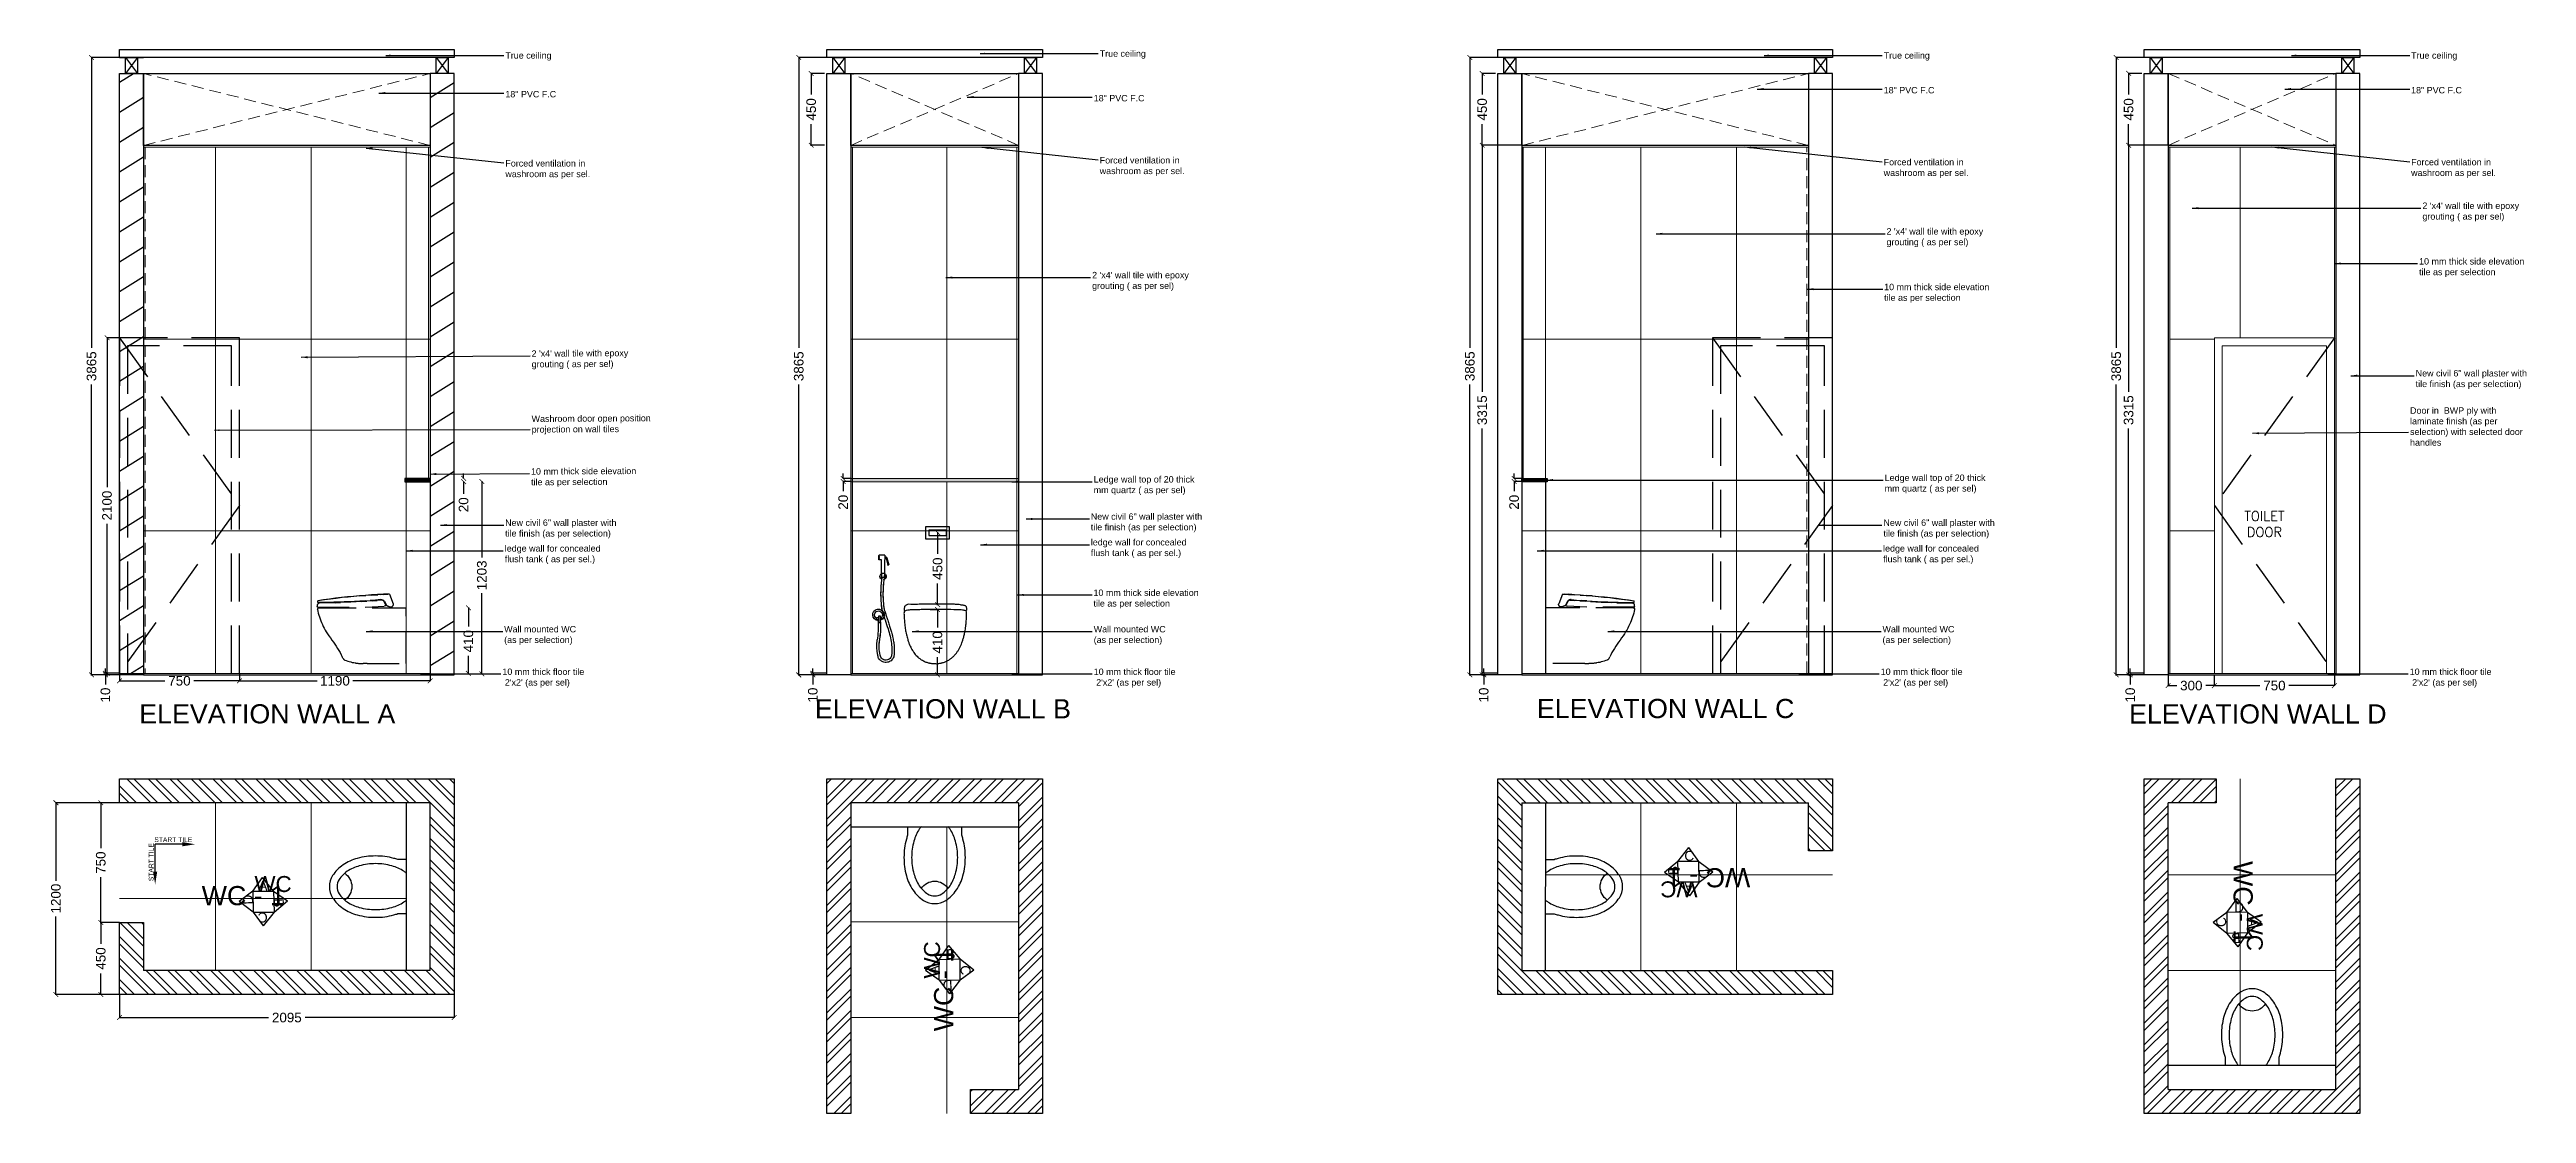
# Model space of a CAD drawing. Header units: millimetres. Extents: x 1464389 to 1998638, y -29162 to 256806.
# Drawn here: x 1952184 to 1967682, y 176559 to 183219 of the extents above; entities that cross this region are included whole.
import ezdxf
from ezdxf import colors
from ezdxf.entities.mleader import LeaderData, LeaderLine
from ezdxf.math import Vec2, Vec3

# ---------------------------------------------------------------- set-up
doc = ezdxf.new("R2010")
doc.units = ezdxf.units.MM
doc.header["$LTSCALE"] = 15
doc.header["$PDMODE"] = 35
doc.linetypes.add('DASHED', pattern=[0.75, 0.5, -0.25])
doc.linetypes.add('DASHED2', pattern=[0.375, 0.25, -0.125])
doc.layers.get('0').update_dxf_attribs({"lineweight": 5})
for name, color, linetype in [('A-WALL', 5, 'Continuous'), ('A_ele-4', 40, 'Continuous'), ('Layer 1', 7, 'Continuous'), ('LS_DR_Washbasin', 165, 'Continuous'), ('NEW WALL', 5, 'Continuous'), ('Text', 250, 'Continuous')]:
    doc.layers.add(name, color=color, linetype=linetype)
for name, color, linetype, lineweight in [('dimension', 1, 'Continuous', 25), ('false ceiling', 124, 'Continuous', 9), ('floor tiling line', 6, 'Continuous', 5), ('HACH', 252, 'Continuous', 13), ('ledge wall line', 252, 'Continuous', 13), ('LS_DR_Door', 34, 'Continuous', 5), ('LS_DR_TEXT', 7, 'Continuous', 13), ('WALL TILE', 4, 'Continuous', 5)]:
    doc.layers.add(name, color=color, linetype=linetype, lineweight=lineweight)
doc.layers.add('Furnitures', color=7, linetype='Continuous', lineweight=25, true_color=0x753b00)
doc.styles.add('ARIAL', font='arial.ttf')
doc.styles.add('ROMANS', font='romans.shx')
doc.dimstyles.new('SC-25', dxfattribs={"dimtxt": 60, "dimasz": 30, "dimexe": 0, "dimexo": 0, "dimgap": 25, "dimtad": 0, "dimdec": 0, "dimzin": 0, "dimdsep": 46, "dimtxsty": 'ARIAL', "dimblk": 'ARCHTICK', "dimcen": 0.09, "dimdle": 3, "dimclrd": 251, "dimclre": 251, "dimclrt": 1, "dimadec": 0, "dimazin": 0, "dimtfac": 1, "dimtdec": 0, "dimtofl": 0, "dimtmove": 0, "dimatfit": 2, "dimfxl": 100, "dimtolj": 1, "dimtzin": 0, "dimarcsym": 0})

msp = doc.modelspace()

# ---------------------------------------------------------------- texts
at = {"layer": 'floor tiling line', "color": 1, "ltscale": 0.25, "insert": (1952835.3, 178359.2), "char_height": 30, "attachment_point": 9, "rotation": 90, "style": 'ARIAL'}
msp.add_mtext_dynamic_manual_height_columns('\\pxqc,t26;START TILE', width=454.369, gutter_width=250, heights=[0], dxfattribs=at)
at = {"layer": 'floor tiling line', "color": 1, "ltscale": 0.25, "insert": (1953186, 178257.3), "char_height": 30, "attachment_point": 9, "style": 'ARIAL'}
msp.add_mtext_dynamic_manual_height_columns('\\pxqc,t26;START TILE', width=454.369, gutter_width=250, heights=[0], dxfattribs=at)
at = {"layer": 'LS_DR_TEXT', "ltscale": 0.25, "insert": (1965685, 180328.4), "char_height": 60, "attachment_point": 1, "style": 'ROMANS'}
msp.add_mtext_dynamic_manual_height_columns('\\pxqc;TOILET\\PDOOR', width=714.754, gutter_width=584.3, heights=[194.2], dxfattribs=at)
at = {"layer": 'NEW WALL', "color": 240, "true_color": 0xed1f24, "char_height": 61.6, "style": 'ARIAL'}
for s, insert, attachment_point, rotation in [('\\pxt5;B ', (1962373.9, 178051.5), 7, 91.61187), ('\\pxt5;D ', (1962565.8, 178091.6), 1, 271.61187), ('\\pxt5;D ', (1953396.1, 177865.6), 1, 91.61187), ('\\pxt5;A ', (1962471, 178003.5), 7, 180), ('\\pxt5;C ', (1953549.1, 177754.5), 1, 180), ('\\pxt5;B ', (1953588, 177905.7), 7, 271.61187), ('\\pxt5;C ', (1965741.3, 177726.1), 1, 90), ('\\pxt5;D ', (1965852.4, 177879.2), 1, 1.61187), ('\\pxt5;A ', (1965940.4, 177784.3), 7, 270), ('\\pxt5;B ', (1965892.4, 177687.3), 7, 181.61187), ('\\pxt5;A ', (1957747.4, 177428.2), 7, 90), ('\\pxt5;B ', (1957795.4, 177525.3), 7, 1.61187), ('\\pxt5;C ', (1957946.5, 177486.4), 1, 270), ('\\pxt5;D ', (1957835.4, 177333.4), 1, 181.61187)]:
    msp.add_mtext_dynamic_manual_height_columns(s, width=61.602, gutter_width=110, heights=[0], dxfattribs=dict(at, insert=insert, attachment_point=attachment_point, rotation=rotation))
for s, insert, attachment_point in [('\\pxt5;C ', (1962412.7, 178202.6), 1), ('\\pxt5;A ', (1953490.9, 177953.7), 7)]:
    msp.add_mtext_dynamic_manual_height_columns(s, width=61.602, gutter_width=110, heights=[0], dxfattribs=dict(at, insert=insert, attachment_point=attachment_point))
at = {"layer": 'Text', "color": 9, "ltscale": 0.25, "true_color": 0xc7c8ca, "char_height": 40, "attachment_point": 7, "style": 'ARIAL'}
for s, insert in [('True ceiling', (1955036.3, 183149.5)), ('True ceiling', (1958755, 183161.1)), ('True ceiling', (1963660.2, 183149.5)), ('True ceiling', (1966960.3, 183149.5)), ('18" PVC F.C', (1955036.3, 182918.4)), ('18" PVC F.C', (1958717.5, 182893.4)), ('18" PVC F.C', (1963660.2, 182943.4)), ('18" PVC F.C', (1966960.3, 182943.4)), ('Forced ventilation in washroom as per sel.', (1955036.3, 182407.5)), ('Forced ventilation in washroom as per sel.', (1958755, 182426.6)), ('Forced ventilation in washroom as per sel.', (1963660.2, 182415)), ('Forced ventilation in washroom as per sel.', (1966960.3, 182415)), ("2 'x4' wall tile with epoxy grouting ( as per sel)", (1967031, 182142.1)), ("2 'x4' wall tile with epoxy grouting ( as per sel)", (1963677.8, 181981.6)), ("2 'x4' wall tile with epoxy grouting ( as per sel)", (1958707.5, 181707.9)), ('10 mm thick side elevation tile as per selection', (1967010.2, 181794)), ('10 mm thick side elevation tile as per selection', (1963663.1, 181633.5)), ('New civil 6" wall plaster with tile finish (as per selection)', (1966988.9, 181093.4)), ('Door in  BWP ply with laminate finish (as per selection) with selected door handles ', (1966953.7, 180738.4)), ('Ledge wall top of 20 thick mm quartz ( as per sel)', (1958717.5, 180429.6)), ('Ledge wall top of 20 thick mm quartz ( as per sel)', (1963666.5, 180439.6)), ('New civil 6" wall plaster with tile finish (as per selection)', (1955034.8, 180158.2)), ('New civil 6" wall plaster with tile finish (as per selection)', (1958699.3, 180196.6)), ('New civil 6" wall plaster with tile finish (as per selection)', (1963658.7, 180158.2)), ('ledge wall for concealed flush tank ( as per sel.)', (1955032.6, 179997.3)), ('ledge wall for concealed flush tank ( as per sel.)', (1958699.3, 180035.7)), ('ledge wall for concealed flush tank ( as per sel.)', (1963656.5, 179997.3)), ('10 mm thick side elevation tile as per selection', (1958716, 179719.8)), ('Wall mounted WC \\P(as per selection)', (1955028.7, 179491.5)), ('Wall mounted WC \\P(as per selection)', (1958717.5, 179491.5)), ('Wall mounted WC \\P(as per selection)', (1963652.7, 179491.5)), ("10 mm thick floor tile\\P 2'x2' (as per sel)", (1955017.7, 179225.2)), ("10 mm thick floor tile\\P 2'x2' (as per sel)", (1958717.5, 179225.2)), ("10 mm thick floor tile\\P 2'x2' (as per sel)", (1963641.6, 179225.2)), ("10 mm thick floor tile\\P 2'x2' (as per sel)", (1966951.3, 179225.2))]:
    msp.add_mtext_dynamic_manual_height_columns(s, width=713.093, gutter_width=250, heights=[0], dxfattribs=dict(at, insert=insert))
at = {"layer": 'Text', "color": 9, "ltscale": 0.25, "true_color": 0xc7c8ca, "char_height": 40, "attachment_point": 7, "rotation": 0.32003, "style": 'ARIAL'}
for s, width, insert in [("2 'x4' wall tile with epoxy grouting ( as per sel)", 713.093, (1955200.8, 181216.8)), ('Washroom door open position projection on wall tiles', 990.322, (1955201, 180808.6)), ('10 mm thick side elevation tile as per selection', 713.093, (1955197.3, 180478.8))]:
    msp.add_mtext_dynamic_manual_height_columns(s, width=width, gutter_width=250, heights=[0], dxfattribs=dict(at, insert=insert))
at = {"layer": 'Text', "color": 9, "ltscale": 0.25, "true_color": 0xc7c8ca, "char_height": 120, "attachment_point": 7, "style": 'ARIAL'}
for s, insert, width in [('ELEVATION WALL C', (1961490.3, 179032), 2848.533), ('ELEVATION WALL A', (1952745.5, 178998.8), 2848.533), ('ELEVATION WALL B', (1956973, 179030.3), 2848.533), ('ELEVATION WALL D', (1965195.3, 178998), 2848.533), ('WC - 1', (1953136.2, 177860.8), 597.027)]:
    msp.add_mtext(s, dxfattribs=dict(at, insert=insert, width=width))
at = {"layer": 'Text', "color": 9, "ltscale": 0.25, "true_color": 0xc7c8ca, "char_height": 120, "width": 597.027, "attachment_point": 7, "style": 'ARIAL'}
for insert, rotation in [((1962825.7, 178096.3), 180), ((1965847.6, 178139), 270), ((1957840.2, 177073.5), 90)]:
    msp.add_mtext('WC - 1', dxfattribs=dict(at, insert=insert, rotation=rotation))
at = {"layer": 'Text', "ltscale": 0.25, "insert": (1952931.5, 178045.2), "char_height": 100, "attachment_point": 1, "style": 'ARIAL'}
msp.add_mtext_dynamic_manual_height_columns('\\pxqc;WC', width=1302.77, gutter_width=250, heights=[103.4], dxfattribs=at)
at = {"layer": 'Text', "ltscale": 0.25, "char_height": 100, "attachment_point": 1, "style": 'ARIAL'}
for insert, rotation in [((1963030.4, 177911.9), 180), ((1966032, 178343.8), 270), ((1957655.8, 176868.8), 90)]:
    msp.add_mtext_dynamic_manual_height_columns('\\pxqc;WC', width=1302.77, gutter_width=250, heights=[103.4], dxfattribs=dict(at, insert=insert, rotation=rotation))

# ---------------------------------------------------------------- blocks, each defined once
blk = doc.blocks.new('EWC')
at = {"layer": 'Furnitures'}
for points in [[(0, 0), (0, 53, -0.020439), (-8, 78, -0.067459), (-23, 192, -0.067459), (-8, 307, -0.079812), (33, 396, -0.107118), (100, 461, -0.139889), (169, 481, -0.139889), (238, 461, -0.107118), (305, 396, -0.079812), (346, 307, -0.067459), (361, 192, -0.067459), (346, 78, -0.020439), (338, 53), (338, 0)], [(84, 0, -0.027307), (73, 15, -0.079812), (39, 90, -0.067459), (25, 192, -0.067459), (39, 294, -0.079812), (73, 370, -0.107118), (125, 420, -0.139889), (169, 433, -0.139889), (213, 420, -0.107118), (265, 370, -0.079812), (299, 294, -0.067459), (313, 192, -0.067459), (299, 90, -0.079812), (265, 15, -0.027307), (254, 0, -0.139889)]]:
    blk.add_lwpolyline(points, format="xyb", dxfattribs=at)
blk.add_arc((169, 442), 101, 213.8994, 326.1006, dxfattribs=at)
blk = doc.blocks.new('HINGE')
at = {"color": 159, "ltscale": 0.25, "true_color": 0x22346e}
for p, q in [((1597563, -297518), (1597638, -297618)), ((1597638, -297518), (1597563, -297618))]:
    blk.add_line(p, q, dxfattribs=at)
blk.add_lwpolyline([(1597638, -297518), (1597638, -297618), (1597563, -297618), (1597563, -297518), (1597638, -297518)], dxfattribs=at)
blk = doc.blocks.new('_ArchTick')
at = {"color": 0, "linetype": 'ByBlock', "const_width": 0.15}
blk.add_lwpolyline([(-0.5, -0.5), (0.5, 0.5)], dxfattribs=at)
blk = doc.blocks.new('*D2956')
at = {"layer": 'Defpoints', "color": 0, "ltscale": 0.25, "transparency": 16777216}
for p in [(1952622, 183169), (1952447, 179304), (1952622, 179304)]:
    blk.add_point(p, dxfattribs=at)
at = {"layer": 'dimension', "color": 251, "lineweight": -2, "ltscale": 0.25, "transparency": 16777216}
for p, q in [((1952447, 183172), (1952447, 181351)), ((1952622, 183169), (1952447, 183169)), ((1952447, 179301), (1952447, 181121)), ((1952622, 179304), (1952447, 179304))]:
    blk.add_line(p, q, dxfattribs=at)
at = {"layer": 'dimension', "color": 251, "lineweight": -2, "ltscale": 0.25, "transparency": 16777216, "xscale": 30, "yscale": 30, "zscale": 30}
for p, rotation in [((1952447, 183169), 90), ((1952447, 179304), 270)]:
    blk.add_blockref('_ArchTick', p, dxfattribs=dict(at, rotation=rotation))
at = {"layer": 'dimension', "color": 1, "ltscale": 0.25, "transparency": 16777216, "insert": (1952447, 181236), "char_height": 60, "attachment_point": 5, "rotation": 90, "style": 'ARIAL'}
blk.add_mtext('\\A1;3865', dxfattribs=at)
blk = doc.blocks.new('Toto ls')
at = {"layer": 'Furnitures', "linetype": 'DASHED'}
for p, q in [((-7.48, 5.84), (-7.46, 5.92)), ((-6.59, 8.18), (-7.46, 5.92)), ((-6.59, 8.18), (-6.58, 8.19)), ((-6.59, 8.18), (-6.59, 8.18)), ((-6.58, 8.19), (-6.57, 8.2)), ((-6.57, 8.2), (-6.56, 8.21)), ((-6.57, 8.2), (-6.57, 8.2)), ((-6.56, 8.21), (-6.55, 8.21)), ((-6.55, 8.21), (-6.54, 8.22)), ((-6.54, 8.22), (-6.53, 8.22)), ((-6.54, 8.22), (-6.54, 8.22)), ((-6.53, 8.22), (-6.52, 8.23)), ((-6.52, 8.23), (-6.51, 8.23)), ((-6.51, 8.23), (-6.5, 8.23)), ((-6.5, 8.23), (-6.13, 8.21)), ((-6.5, 8.23), (-5.15, 8.18)), ((-6.13, 8.21), (-5.15, 8.18)), ((-5.17, 8.17), (-6.13, 8.21)), ((-5.36, 6.53), (-5.88, 5.61)), ((-5.76, 5.5), (-5.25, 6.59)), ((-5.31, 6.59), (-5.36, 6.53)), ((-5.25, 6.65), (-5.31, 6.59)), ((-5.19, 6.71), (-5.25, 6.65)), ((-5.23, 6.62), (-5.25, 6.59)), ((-5.21, 6.65), (-5.23, 6.62)), ((-5.19, 6.68), (-5.21, 6.65)), ((-5.13, 6.75), (-5.19, 6.71)), ((-5.17, 6.71), (-5.19, 6.68)), ((-5.15, 8.18), (-5.17, 8.17)), ((-5.17, 8.17), (-4.36, 8.13)), ((-5.14, 6.73), (-5.17, 6.71)), ((-5.15, 8.18), (-3.72, 8.12)), ((-4.36, 8.13), (-5.15, 8.18)), ((-5.12, 6.75), (-5.14, 6.73)), ((-5.06, 6.8), (-5.13, 6.75)), ((-5.12, 6.75), (-5.12, 6.75)), ((-5.11, 6.75), (-5.12, 6.75)), ((-5.09, 6.77), (-5.11, 6.75)), ((-5.05, 6.79), (-5.09, 6.77)), ((-4.98, 6.84), (-5.06, 6.8)), ((-5.02, 6.81), (-5.05, 6.79)), ((-4.99, 6.82), (-5.02, 6.81)), ((-4.95, 6.83), (-4.99, 6.82)), ((-4.91, 6.87), (-4.98, 6.84)), ((-4.92, 6.83), (-4.95, 6.83)), ((-4.92, 6.83), (-3.67, 6.73)), ((-4.83, 6.89), (-4.91, 6.87)), ((-4.75, 6.91), (-4.83, 6.89)), ((-4.67, 6.92), (-4.75, 6.91)), ((-4.58, 6.92), (-4.67, 6.92)), ((-4.5, 6.92), (-4.58, 6.92)), ((-4.5, 6.92), (-3.26, 6.82)), ((-4.36, 8.13), (-3.76, 8.1)), ((-4.36, 8.13), (-3.72, 8.12)), ((-2.36, 8.02), (-3.76, 8.1)), ((-3.72, 8.12), (-2.3, 8.04)), ((-2.42, 6.64), (-3.67, 6.73)), ((-3.26, 6.82), (-2.02, 6.73)), ((-2.42, 6.64), (-1.18, 6.56)), ((-2.36, 8.02), (-0.95, 7.92)), ((-2.3, 8.04), (-0.88, 7.94)), ((-0.78, 6.65), (-2.02, 6.73)), ((0.07, 6.48), (-1.18, 6.56)), ((0.45, 7.81), (-0.95, 7.92)), ((-0.88, 7.94), (0.54, 7.83)), ((-0.78, 6.65), (0.45, 6.57)), ((0.07, 6.48), (1.32, 6.41)), ((0.45, 7.81), (1.85, 7.68)), ((0.45, 6.57), (1.7, 6.51)), ((0.54, 7.83), (1.96, 7.7)), ((1.32, 6.41), (2.56, 6.34)), ((1.7, 6.51), (2.94, 6.44)), ((1.85, 7.68), (3.25, 7.54)), ((1.96, 7.7), (3.38, 7.56)), ((2.56, 6.34), (3.81, 6.29)), ((2.94, 6.44), (4.18, 6.39)), ((3.25, 7.54), (4.65, 7.39)), ((3.38, 7.56), (4.8, 7.41)), ((3.81, 6.29), (5.06, 6.24)), ((4.18, 6.39), (5.42, 6.34)), ((4.65, 7.39), (6.04, 7.22)), ((4.8, 7.41), (6.21, 7.24)), ((6.31, 6.19), (5.06, 6.24)), ((5.42, 6.34), (6.66, 6.31)), ((6.04, 7.22), (7.44, 7.04)), ((6.21, 7.24), (7.63, 7.05)), ((6.31, 6.19), (7.56, 6.16)), ((6.66, 6.31), (7.9, 6.27)), ((7.44, 7.04), (8.83, 6.85)), ((7.56, 6.16), (8.81, 6.13)), ((7.63, 7.05), (9.04, 6.85)), ((7.9, 6.27), (9.14, 6.25)), ((8.81, 6.13), (10.06, 6.11)), ((8.83, 6.85), (10.4, 6.61)), ((9.04, 6.85), (10.45, 6.64)), ((9.14, 6.25), (10.38, 6.23)), ((10.11, 6.1), (10.06, 6.11)), ((10.16, 6.09), (10.11, 6.1)), ((10.21, 6.07), (10.16, 6.09)), ((10.21, 6.07), (10.25, 6.05)), ((10.29, 6.02), (10.25, 6.05)), ((10.33, 5.99), (10.29, 6.02)), ((10.33, 5.99), (10.33, 5.99)), ((10.33, 5.99), (10.37, 5.95)), ((10.4, 5.91), (10.37, 5.95)), ((10.45, 6.23), (10.38, 6.23)), ((10.45, 6.64), (10.4, 6.61)), ((10.43, 5.87), (10.4, 5.91)), ((10.43, 5.87), (10.45, 5.82)), ((10.45, 6.23), (10.45, 6.64)), ((-10.54, -8.23), (-10.54, 4.97)), ((-5.6, 4.97), (-10.54, 4.97)), ((-7.48, 5.76), (-7.48, 5.84)), ((-7.47, 5.68), (-7.48, 5.76)), ((-7.44, 5.6), (-7.47, 5.68)), ((-7.41, 5.52), (-7.44, 5.6)), ((-7.37, 5.45), (-7.41, 5.52)), ((-7.31, 5.39), (-7.37, 5.45)), ((-7.25, 5.33), (-7.31, 5.39)), ((-7.18, 5.29), (-7.25, 5.33)), ((-7.11, 5.25), (-7.18, 5.29)), ((-7.03, 5.23), (-7.11, 5.25)), ((-6.95, 5.22), (-7.03, 5.23)), ((-6.85, 5.21), (-6.95, 5.22)), ((-6.76, 5.22), (-6.85, 5.21)), ((-6.66, 5.23), (-6.76, 5.22)), ((-6.56, 5.25), (-6.66, 5.23)), ((-6.47, 5.27), (-6.56, 5.25)), ((-6.38, 5.3), (-6.47, 5.27)), ((-6.29, 5.34), (-6.38, 5.3)), ((-6.2, 5.38), (-6.29, 5.34)), ((-6.11, 5.43), (-6.2, 5.38)), ((-6.03, 5.49), (-6.11, 5.43)), ((-5.96, 5.55), (-6.03, 5.49)), ((-5.88, 5.61), (-5.96, 5.55)), ((-5.76, 5.5), (-5.76, 5.5)), ((-5.76, 5.5), (-5.76, 5.49)), ((-5.76, 5.49), (-5.75, 5.48)), ((-5.75, 5.48), (-5.75, 5.47)), ((-5.75, 5.47), (-5.74, 5.47)), ((-5.74, 5.47), (-5.74, 5.46)), ((-5.74, 5.46), (-5.73, 5.46)), ((-5.74, 5.46), (-5.74, 5.46)), ((-5.73, 5.46), (-5.73, 5.45)), ((-5.73, 5.45), (-5.72, 5.45)), ((-5.72, 5.45), (-5.71, 5.44)), ((-5.71, 5.44), (-5.7, 5.44)), ((-5.7, 5.44), (-5.7, 5.44)), ((-5.7, 5.44), (-5.32, 5.39)), ((8.8, 4.97), (-5.6, 4.97)), ((-2.48, 5.18), (-5.32, 5.39)), ((10.47, 5.16), (-2.48, 5.18)), ((8.89, 0.15), (8.65, -0.28)), ((8.76, 4.96), (8.75, 4.95)), ((8.79, 4.96), (8.76, 4.96)), ((8.8, 4.97), (8.79, 4.96)), ((10.22, 4.97), (8.8, 4.97)), ((9.11, 0.59), (8.89, 0.15)), ((9.32, 1.03), (9.11, 0.59)), ((9.52, 1.47), (9.32, 1.03)), ((9.7, 1.92), (9.52, 1.47)), ((9.87, 2.36), (9.7, 1.92)), ((10.03, 2.81), (9.87, 2.36)), ((10.17, 3.26), (10.03, 2.81)), ((10.3, 3.71), (10.17, 3.26)), ((10.22, 4.97), (10.26, 4.96)), ((10.26, 4.96), (10.31, 4.95)), ((10.42, 4.16), (10.3, 3.71)), ((10.31, 4.95), (10.35, 4.94)), ((10.35, 4.94), (10.39, 4.92)), ((10.39, 4.92), (10.42, 4.89)), ((10.42, 4.89), (10.45, 4.86)), ((10.53, 4.62), (10.42, 4.16)), ((10.46, 5.77), (10.45, 5.82)), ((10.45, 4.86), (10.48, 4.83)), ((10.47, 5.72), (10.46, 5.77)), ((10.5, 5.5), (10.47, 5.72)), ((10.47, 5.16), (10.48, 5.16)), ((10.49, 5.16), (10.48, 5.16)), ((10.48, 4.83), (10.5, 4.79)), ((10.49, 5.17), (10.5, 5.49)), ((10.5, 5.17), (10.49, 5.17)), ((10.49, 5.16), (10.49, 5.17)), ((10.5, 5.49), (10.5, 5.5)), ((10.5, 5.17), (10.5, 5.49)), ((10.5, 5.49), (10.5, 5.49)), ((10.51, 5.17), (10.5, 5.49)), ((10.5, 5.17), (10.5, 5.49)), ((10.54, 5.22), (10.5, 5.49)), ((10.51, 5.18), (10.5, 5.49)), ((10.5, 5.17), (10.5, 5.17)), ((10.5, 5.17), (10.51, 5.17)), ((10.5, 4.79), (10.52, 4.75)), ((10.51, 5.18), (10.52, 5.19)), ((10.51, 5.18), (10.51, 5.18)), ((10.51, 5.17), (10.51, 5.18)), ((10.52, 5.19), (10.53, 5.2)), ((10.52, 5.19), (10.52, 5.19)), ((10.52, 4.75), (10.53, 4.7)), ((10.53, 5.21), (10.54, 5.22)), ((10.53, 5.21), (10.53, 5.2)), ((10.53, 5.2), (10.53, 5.2)), ((10.54, 4.66), (10.53, 4.7)), ((10.54, 4.66), (10.53, 4.62)), ((5.16, -5.62), (4.89, -6.12)), ((5.45, -5.12), (5.16, -5.62)), ((5.75, -4.62), (5.45, -5.12)), ((6.06, -4.12), (5.75, -4.62)), ((6.39, -3.62), (6.06, -4.12)), ((6.73, -3.13), (6.39, -3.62)), ((7.08, -2.64), (6.73, -3.13)), ((7.44, -2.15), (7.08, -2.64)), ((7.79, -1.67), (7.44, -2.15)), ((8.11, -1.19), (7.79, -1.67)), ((8.4, -0.71), (8.11, -1.19)), ((8.65, -0.28), (8.4, -0.71)), ((-1.34, -8.23), (-10.54, -8.23)), ((-1.26, -8.23), (-1.34, -8.23)), ((-1.26, -8.23), (-0.35, -8.22)), ((-0.15, -8.22), (-0.35, -8.22)), ((-0.04, -8.21), (-0.15, -8.22)), ((0.08, -8.21), (-0.04, -8.21)), ((0.21, -8.21), (0.08, -8.21)), ((0.28, -8.2), (0.21, -8.21)), ((0.34, -8.2), (0.28, -8.2)), ((0.48, -8.19), (0.34, -8.2)), ((0.63, -8.18), (0.48, -8.19)), ((0.74, -8.17), (0.63, -8.18)), ((0.79, -8.17), (0.74, -8.17)), ((0.96, -8.15), (0.79, -8.17)), ((1.14, -8.13), (0.96, -8.15)), ((1.15, -8.13), (1.14, -8.13)), ((1.33, -8.11), (1.15, -8.13)), ((1.43, -8.09), (1.33, -8.11)), ((1.52, -8.08), (1.43, -8.09)), ((1.55, -8.07), (1.52, -8.08)), ((1.88, -8.01), (1.55, -8.07)), ((2.25, -7.94), (1.88, -8.01)), ((2.61, -7.85), (2.25, -7.94)), ((2.97, -7.75), (2.61, -7.85)), ((3.33, -7.64), (2.97, -7.75)), ((3.69, -7.51), (3.33, -7.64)), ((4.04, -7.38), (3.69, -7.51)), ((4.11, -7.34), (4.04, -7.38)), ((4.18, -7.3), (4.11, -7.34)), ((4.24, -7.26), (4.18, -7.3)), ((4.3, -7.2), (4.24, -7.26)), ((4.35, -7.14), (4.3, -7.2)), ((4.4, -7.08), (4.35, -7.14)), ((4.44, -7.01), (4.4, -7.08)), ((4.47, -6.93), (4.44, -7.01)), ((4.47, -6.93), (4.63, -6.62)), ((4.89, -6.12), (4.63, -6.62))]:
    blk.add_line(p, q, dxfattribs=at)
blk = doc.blocks.new('*D2957')
at = {"layer": 'Defpoints', "color": 0, "ltscale": 0.25, "transparency": 16777216}
for p in [(1952622, 181414), (1952544, 179314), (1952622, 179314)]:
    blk.add_point(p, dxfattribs=at)
at = {"layer": 'dimension', "color": 251, "lineweight": -2, "ltscale": 0.25, "transparency": 16777216}
for p, q in [((1952544, 181417), (1952544, 180479)), ((1952622, 181414), (1952544, 181414)), ((1952544, 179311), (1952544, 180249)), ((1952622, 179314), (1952544, 179314))]:
    blk.add_line(p, q, dxfattribs=at)
at = {"layer": 'dimension', "color": 251, "lineweight": -2, "ltscale": 0.25, "transparency": 16777216, "xscale": 30, "yscale": 30, "zscale": 30}
for p, rotation in [((1952544, 181414), 90), ((1952544, 179314), 270)]:
    blk.add_blockref('_ArchTick', p, dxfattribs=dict(at, rotation=rotation))
at = {"layer": 'dimension', "color": 1, "ltscale": 0.25, "transparency": 16777216, "insert": (1952544, 180364), "char_height": 60, "attachment_point": 5, "rotation": 90, "style": 'ARIAL'}
blk.add_mtext('\\A1;2100', dxfattribs=at)
blk = doc.blocks.new('*D2958')
at = {"layer": 'Defpoints', "color": 0, "ltscale": 0.25, "transparency": 16777216}
for p in [(1954805, 179724), (1954805, 179724), (1954805, 179314)]:
    blk.add_point(p, dxfattribs=at)
at = {"layer": 'dimension', "color": 251, "lineweight": -2, "ltscale": 0.25, "transparency": 16777216}
for p, q in [((1954805, 179727), (1954805, 179607)), ((1954805, 179724), (1954805, 179724)), ((1954805, 179311), (1954805, 179423)), ((1954805, 179314), (1954805, 179314))]:
    blk.add_line(p, q, dxfattribs=at)
at = {"layer": 'dimension', "color": 251, "lineweight": -2, "ltscale": 0.25, "transparency": 16777216, "xscale": 30, "yscale": 30, "zscale": 30}
for p, rotation in [((1954805, 179724), 90), ((1954805, 179314), 270)]:
    blk.add_blockref('_ArchTick', p, dxfattribs=dict(at, rotation=rotation))
at = {"layer": 'dimension', "color": 1, "ltscale": 0.25, "transparency": 16777216, "insert": (1954805, 179515), "char_height": 60, "attachment_point": 5, "rotation": 90, "style": 'ARIAL'}
blk.add_mtext('\\A1;410', dxfattribs=at)
blk = doc.blocks.new('*D2959')
at = {"layer": 'Defpoints', "color": 0, "ltscale": 0.25, "transparency": 16777216}
for p in [(1952622, 179314), (1952534, 179304), (1952622, 179304)]:
    blk.add_point(p, dxfattribs=at)
at = {"layer": 'dimension', "color": 251, "lineweight": -2, "ltscale": 0.25, "transparency": 16777216}
for p, q in [((1952534, 179314), (1952534, 179344)), ((1952622, 179314), (1952534, 179314)), ((1952622, 179304), (1952534, 179304)), ((1952534, 179304), (1952534, 179244))]:
    blk.add_line(p, q, dxfattribs=at)
at = {"layer": 'dimension', "color": 251, "lineweight": -2, "ltscale": 0.25, "transparency": 16777216, "xscale": 30, "yscale": 30, "zscale": 30}
for p, rotation in [((1952534, 179314), 270), ((1952534, 179304), 90)]:
    blk.add_blockref('_ArchTick', p, dxfattribs=dict(at, rotation=rotation))
at = {"layer": 'dimension', "color": 1, "ltscale": 0.25, "transparency": 16777216, "insert": (1952534, 179178), "char_height": 60, "attachment_point": 5, "rotation": 90, "style": 'ARIAL'}
blk.add_mtext('\\A1;10', dxfattribs=at)
blk = doc.blocks.new('*D2960')
at = {"layer": 'Defpoints', "color": 0, "ltscale": 0.25, "transparency": 16777216}
for p in [(1954775, 180534), (1954775, 180514), (1954775, 180514)]:
    blk.add_point(p, dxfattribs=at)
at = {"layer": 'dimension', "color": 251, "lineweight": -2, "ltscale": 0.25, "transparency": 16777216}
for p, q in [((1954775, 180534), (1954775, 180564)), ((1954775, 180534), (1954775, 180534)), ((1954775, 180514), (1954775, 180514)), ((1954775, 180514), (1954775, 180437))]:
    blk.add_line(p, q, dxfattribs=at)
at = {"layer": 'dimension', "color": 251, "lineweight": -2, "ltscale": 0.25, "transparency": 16777216, "xscale": 30, "yscale": 30, "zscale": 30}
for p, rotation in [((1954775, 180534), 270), ((1954775, 180514), 90)]:
    blk.add_blockref('_ArchTick', p, dxfattribs=dict(at, rotation=rotation))
at = {"layer": 'dimension', "color": 1, "ltscale": 0.25, "transparency": 16777216, "insert": (1954775, 180369), "char_height": 60, "attachment_point": 5, "rotation": 90, "style": 'ARIAL'}
blk.add_mtext('\\A1;20', dxfattribs=at)
blk = doc.blocks.new('*D2961')
at = {"layer": 'Defpoints', "color": 0, "ltscale": 0.25, "transparency": 16777216}
for p in [(1954889, 180514), (1954889, 179311), (1954889, 179311)]:
    blk.add_point(p, dxfattribs=at)
at = {"layer": 'dimension', "color": 251, "lineweight": -2, "ltscale": 0.25, "transparency": 16777216}
for p, q in [((1954889, 180517), (1954889, 180038)), ((1954889, 180514), (1954889, 180514)), ((1954889, 179308), (1954889, 179815)), ((1954889, 179311), (1954889, 179311))]:
    blk.add_line(p, q, dxfattribs=at)
at = {"layer": 'dimension', "color": 251, "lineweight": -2, "ltscale": 0.25, "transparency": 16777216, "xscale": 30, "yscale": 30, "zscale": 30}
for p, rotation in [((1954889, 180514), 90), ((1954889, 179311), 270)]:
    blk.add_blockref('_ArchTick', p, dxfattribs=dict(at, rotation=rotation))
at = {"layer": 'dimension', "color": 1, "ltscale": 0.25, "transparency": 16777216, "insert": (1954889, 179927), "char_height": 60, "attachment_point": 5, "rotation": 90, "style": 'ARIAL'}
blk.add_mtext('\\A1;1203', dxfattribs=at)
blk = doc.blocks.new('soket')
at = {"layer": 'Furnitures'}
for p, q in [((37521.8, -27132.7), (37520.7, -27136.8)), ((37522.3, -27132.8), (37521.3, -27136.9)), ((37522.3, -27132.9), (37521.3, -27137)), ((37521.8, -27132.6), (37521.9, -27132.5)), ((37521.8, -27132.6), (37521.8, -27132.6)), ((37521.8, -27132.6), (37521.8, -27132.6)), ((37521.8, -27132.7), (37521.8, -27132.6)), ((37521.9, -27132.4), (37522, -27132.3)), ((37521.9, -27132.4), (37521.9, -27132.4)), ((37521.9, -27132.4), (37521.9, -27132.4)), ((37521.9, -27132.5), (37521.9, -27132.4)), ((37521.9, -27132.5), (37521.9, -27132.5)), ((37522, -27132.3), (37522, -27132.3)), ((37522, -27132.3), (37522, -27132.3)), ((37522.1, -27132.3), (37522, -27132.3)), ((37522.5, -27131.9), (37522.1, -27132.3)), ((37522.9, -27132.4), (37522.3, -27132.9)), ((37522.9, -27132.4), (37522.3, -27132.8)), ((37522.3, -27132.9), (37522.3, -27132.8)), ((37523, -27131.9), (37522.5, -27131.9)), ((37523, -27132.4), (37522.9, -27132.4)), ((37523, -27132.4), (37522.9, -27132.4)), ((37522.9, -27132.4), (37522.9, -27132.4)), ((37523, -27131), (37523, -27131)), ((37523, -27131), (37523, -27131.2)), ((37523, -27131), (37526.5, -27131)), ((37523, -27131.2), (37523, -27131.4)), ((37523, -27131.4), (37523, -27131.7)), ((37523, -27131.7), (37523, -27131.9)), ((37523, -27131.9), (37523, -27132)), ((37523, -27132), (37523, -27132.4)), ((37523, -27132.4), (37523, -27132.7)), ((37523, -27132.4), (37523, -27132.4)), ((37523, -27132.4), (37523, -27132.4)), ((37523, -27132.7), (37523, -27133.1)), ((37526.5, -27131), (37526.5, -27131)), ((37526.6, -27131.1), (37526.5, -27131)), ((37526.5, -27131), (37526.5, -27131.2)), ((37526.5, -27131.3), (37526.5, -27131.2)), ((37526.5, -27131.2), (37526.6, -27131.2)), ((37526.5, -27131.2), (37526.5, -27131.2)), ((37526.5, -27131.2), (37526.6, -27131.2)), ((37526.5, -27131.2), (37526.5, -27131.2)), ((37526.5, -27131.4), (37526.5, -27131.3)), ((37526.5, -27131.5), (37526.5, -27131.4)), ((37526.5, -27131.7), (37526.5, -27131.5)), ((37526.5, -27131.7), (37526.5, -27131.7)), ((37526.5, -27131.7), (37526.5, -27132)), ((37526.5, -27132), (37526.5, -27132)), ((37526.5, -27132), (37526.5, -27132.4)), ((37526.5, -27132.7), (37526.5, -27132.4)), ((37526.5, -27132.4), (37526.5, -27132.4)), ((37526.5, -27133), (37526.5, -27132.7)), ((37526.5, -27132.7), (37526.5, -27132.7)), ((37526.6, -27131.2), (37526.6, -27131.1)), ((37526.6, -27131.2), (37526.6, -27131.2)), ((37526.6, -27131.2), (37526.7, -27131.2)), ((37526.7, -27131.2), (37526.7, -27131.3)), ((37526.7, -27131.2), (37526.7, -27131.2)), ((37526.7, -27131.3), (37526.7, -27131.2)), ((37526.7, -27131.3), (37526.7, -27131.6)), ((37526.7, -27131.5), (37526.7, -27131.3)), ((37526.7, -27131.7), (37526.7, -27131.5)), ((37526.7, -27131.6), (37526.7, -27131.8)), ((37526.7, -27132), (37526.7, -27131.7)), ((37526.7, -27131.8), (37526.7, -27132.1)), ((37526.7, -27132.4), (37526.7, -27132)), ((37526.7, -27132.1), (37526.7, -27132.5)), ((37526.7, -27132.7), (37526.7, -27132.4)), ((37526.7, -27132.5), (37526.7, -27132.8)), ((37526.7, -27133), (37526.7, -27132.7)), ((37526.7, -27132.8), (37526.7, -27133.1)), ((37521.3, -27136.9), (37520.7, -27136.8)), ((37520.7, -27136.8), (37520.8, -27136.8)), ((37521.3, -27137), (37520.8, -27136.8)), ((37521.3, -27137), (37521.3, -27136.9)), ((37522.4, -27142.8), (37522.2, -27143.2)), ((37522.2, -27143.2), (37522.2, -27143.7)), ((37522.2, -27143.7), (37522.2, -27144.2)), ((37522.3, -27144.4), (37522.2, -27144.2)), ((37522.2, -27144.2), (37522.4, -27144.7)), ((37522.3, -27144.4), (37522.5, -27144.8)), ((37522.7, -27142.4), (37522.4, -27142.8)), ((37522.4, -27144.7), (37522.7, -27145)), ((37522.5, -27144.8), (37522.7, -27145.2)), ((37522.7, -27142.4), (37522.8, -27142.4)), ((37522.7, -27145), (37522.7, -27145.1)), ((37523.1, -27145), (37522.7, -27145)), ((37522.7, -27145), (37522.7, -27145)), ((37522.7, -27145), (37522.7, -27145)), ((37523.5, -27145.1), (37522.7, -27145.1)), ((37522.7, -27145.1), (37522.8, -27145.2)), ((37522.7, -27145.2), (37522.8, -27145.2)), ((37523.1, -27142.3), (37522.8, -27142.4)), ((37523.1, -27142.4), (37522.8, -27142.4)), ((37522.8, -27145.2), (37523.2, -27145.5)), ((37522.8, -27145.2), (37523.2, -27145.5)), ((37522.9, -27145), (37522.9, -27145)), ((37522.9, -27145.1), (37522.9, -27145)), ((37522.9, -27145), (37522.9, -27145)), ((37522.9, -27145), (37523, -27145)), ((37523.1, -27145.1), (37522.9, -27145.1)), ((37523, -27133.1), (37523, -27133.4)), ((37523, -27133.4), (37523, -27133.6)), ((37523, -27133.6), (37523, -27133.8)), ((37523, -27133.8), (37523, -27133.8)), ((37523, -27133.8), (37523, -27133.8)), ((37523, -27141.9), (37523, -27133.8)), ((37523, -27141.8), (37523, -27141.9)), ((37523.1, -27141.8), (37523, -27141.8)), ((37523.1, -27142.3), (37523, -27141.9)), ((37523, -27145), (37523.1, -27145)), ((37523.3, -27141.8), (37523.1, -27141.8)), ((37523.1, -27142.4), (37523.1, -27142.3)), ((37523.1, -27142.4), (37523.1, -27142.4)), ((37523.1, -27142.4), (37523.1, -27142.4)), ((37523.1, -27142.4), (37523.1, -27142.6)), ((37523.1, -27142.4), (37523.1, -27145)), ((37523.2, -27143.5), (37523.1, -27142.6)), ((37523.1, -27142.6), (37523.1, -27142.6)), ((37523.1, -27142.6), (37523.1, -27145)), ((37523.1, -27145), (37523.1, -27145)), ((37523.1, -27145), (37523.1, -27145)), ((37523.2, -27145.1), (37523.1, -27145.1)), ((37523.4, -27144.3), (37523.2, -27143.5)), ((37523.5, -27145.1), (37523.2, -27145.1)), ((37523.2, -27145.5), (37523.6, -27145.6)), ((37523.2, -27145.5), (37523.6, -27145.7)), ((37523.5, -27141.8), (37523.3, -27141.8)), ((37523.4, -27144.3), (37523.4, -27144.3)), ((37523.4, -27144.3), (37523.4, -27144.3)), ((37523.4, -27144.3), (37523.4, -27144.3)), ((37523.4, -27144.3), (37523.4, -27144.3)), ((37523.4, -27144.3), (37523.4, -27144.3)), ((37523.5, -27144.3), (37523.4, -27144.3)), ((37523.4, -27144.3), (37523.4, -27144.3)), ((37523.8, -27141.8), (37523.5, -27141.8)), ((37523.6, -27144.3), (37523.5, -27144.3)), ((37523.5, -27145.1), (37523.5, -27145.1)), ((37523.7, -27144.3), (37523.6, -27144.3)), ((37523.6, -27145.7), (37523.6, -27145.6)), ((37523.9, -27144.3), (37523.7, -27144.3)), ((37524.1, -27141.8), (37523.8, -27141.8)), ((37524.1, -27144.3), (37523.9, -27144.3)), ((37523.9, -27144.3), (37523.9, -27144.3)), ((37524.3, -27141.8), (37524.1, -27141.8)), ((37524.2, -27144.3), (37524.1, -27144.3)), ((37524.1, -27144.3), (37524.1, -27144.3)), ((37524.4, -27144.3), (37524.2, -27144.3)), ((37524.2, -27144.3), (37524.2, -27144.3)), ((37524.6, -27141.8), (37524.3, -27141.8)), ((37524.6, -27144.3), (37524.4, -27144.3)), ((37524.4, -27144.3), (37524.4, -27144.3)), ((37524.8, -27141.8), (37524.6, -27141.8)), ((37524.7, -27144.3), (37524.6, -27144.3)), ((37524.6, -27144.3), (37524.6, -27144.3)), ((37524.8, -27144.3), (37524.7, -27144.3)), ((37524.7, -27144.3), (37524.7, -27144.3)), ((37525, -27141.8), (37524.8, -27141.8)), ((37524.8, -27144.3), (37524.9, -27143.4)), ((37524.8, -27144.3), (37524.8, -27144.3)), ((37524.8, -27144.3), (37524.8, -27144.3)), ((37524.8, -27144.3), (37524.8, -27144.3)), ((37524.8, -27144.3), (37524.8, -27144.3)), ((37524.9, -27142.4), (37524.9, -27142.4)), ((37524.9, -27143.4), (37525, -27142.7)), ((37525.5, -27145.1), (37524.9, -27145.1)), ((37524.9, -27145.1), (37524.9, -27145.1)), ((37525.1, -27145.1), (37524.9, -27145.1)), ((37524.9, -27145.1), (37524.9, -27145.1)), ((37525.1, -27141.8), (37525, -27141.8)), ((37525, -27142.4), (37525.1, -27142.2)), ((37525, -27142.4), (37525, -27142.4)), ((37525, -27142.4), (37525, -27142.7)), ((37525, -27142.4), (37525.4, -27142.4)), ((37525, -27142.4), (37525, -27145)), ((37525, -27142.7), (37525, -27145)), ((37525.4, -27145), (37525, -27145)), ((37525, -27145), (37525.1, -27145)), ((37525, -27145), (37525, -27145)), ((37525, -27145.5), (37525.4, -27145.2)), ((37525, -27145.5), (37525, -27145.5)), ((37525, -27145.6), (37525.1, -27145.5)), ((37525, -27145.6), (37525, -27145.5)), ((37525.1, -27133.8), (37526.5, -27133.8)), ((37525.1, -27141.9), (37525.1, -27133.8)), ((37525.1, -27141.9), (37525.1, -27141.8)), ((37525.1, -27142.2), (37525.1, -27141.9)), ((37525.4, -27142.4), (37525.1, -27142.2)), ((37525.1, -27145), (37525.1, -27145)), ((37525.1, -27145), (37525.2, -27145)), ((37525.2, -27145.1), (37525.1, -27145.1)), ((37525.1, -27145.5), (37525.5, -27145.2)), ((37525.3, -27145), (37525.2, -27145.1)), ((37525.2, -27145), (37525.2, -27145)), ((37525.2, -27145), (37525.3, -27145)), ((37525.7, -27142.8), (37525.4, -27142.4)), ((37525.4, -27142.4), (37525.4, -27142.4)), ((37525.4, -27145), (37525.7, -27144.7)), ((37525.4, -27145), (37525.5, -27145.1)), ((37525.4, -27145.2), (37525.5, -27145.1)), ((37525.5, -27145.2), (37525.8, -27144.8)), ((37525.9, -27143.2), (37525.7, -27142.8)), ((37525.7, -27144.7), (37525.9, -27144.2)), ((37525.8, -27144.8), (37525.9, -27144.4)), ((37526, -27143.7), (37525.9, -27143.2)), ((37525.9, -27143.4), (37525.9, -27143.2)), ((37526, -27143.9), (37525.9, -27143.4)), ((37525.9, -27144.2), (37526, -27143.7)), ((37525.9, -27144.4), (37526, -27143.9)), ((37526.5, -27133), (37526.5, -27133.1)), ((37526.5, -27133.1), (37526.5, -27133.3)), ((37526.5, -27133.4), (37526.5, -27133.3)), ((37526.5, -27133.5), (37526.5, -27133.4)), ((37526.5, -27133.6), (37526.5, -27133.5)), ((37526.5, -27133.7), (37526.5, -27133.6)), ((37526.6, -27133.6), (37526.5, -27133.7)), ((37526.5, -27133.6), (37526.5, -27133.8)), ((37526.5, -27133.6), (37526.5, -27133.6)), ((37526.5, -27133.7), (37526.6, -27133.7)), ((37526.5, -27133.8), (37526.6, -27133.8)), ((37526.5, -27133.8), (37526.5, -27133.8)), ((37526.6, -27133.6), (37526.6, -27133.6)), ((37526.6, -27133.7), (37526.6, -27133.6)), ((37526.6, -27133.8), (37526.6, -27133.7)), ((37526.6, -27133.7), (37526.7, -27133.7)), ((37526.7, -27133.3), (37526.7, -27133)), ((37526.7, -27133.1), (37526.7, -27133.3)), ((37526.7, -27133.5), (37526.7, -27133.3)), ((37526.7, -27133.3), (37526.7, -27133.5)), ((37526.7, -27133.5), (37526.7, -27133.6)), ((37526.7, -27133.6), (37526.7, -27133.5)), ((37526.7, -27133.6), (37526.7, -27133.7))]:
    blk.add_line(p, q, dxfattribs=at)
for points in [[(37525.7, -27168.6), (37525.1, -27168.6), (37525.1, -27170), (37525.7, -27170)], [(37526.9, -27170), (37527.8, -27170), (37527.8, -27168.6), (37526.9, -27168.6)]]:
    blk.add_lwpolyline(points, dxfattribs=at)
blk.add_lwpolyline([(37526.9, -27171.8), (37525.7, -27171.8), (37525.7, -27167.9), (37526.9, -27167.9)], close=True, dxfattribs=at)
for radius, start, end in [(3.49, 272.354, 249.0522), (2.38, 292.0502, 218.9591)]:
    blk.add_arc((37526.9, -27167.1), radius, start, end, dxfattribs=at)
blk.add_open_spline([(37524.8, -27144.3), (37524.9, -27144.8), (37525, -27145.5), (37525.1, -27146.9), (37525.4, -27148.9), (37525.5, -27151.5), (37525.6, -27155), (37525.5, -27158), (37525.2, -27161.2), (37524.9, -27163.7), (37524, -27166.7), (37522.7, -27170.7), (37521.2, -27175.2), (37519.8, -27179.9), (37519.1, -27184.2), (37518.6, -27187.9), (37518.8, -27190.4), (37519, -27191.9), (37519.6, -27193.4), (37521.1, -27194.5), (37523.1, -27194.6), (37525.1, -27193.7), (37526.2, -27190.8), (37526.5, -27187.5), (37526.5, -27184.2), (37526, -27181.7), (37525.7, -27178.9), (37525.3, -27176), (37525.4, -27173.3), (37525.5, -27171.5), (37525.6, -27170.5), (37525.7, -27170)], degree=3, knots=[0, 0, 0, 0, 0.491801, 0.709849, 1.367159, 2.513301, 3.309263, 4.868115, 5.536221, 6.491681, 7.39029, 8.734486, 10.619614, 12.132616, 13.656427, 14.969247, 15.837889, 16.138614, 16.554698, 17.350505, 17.924761, 18.499066, 19.351731, 20.837594, 21.829091, 22.674882, 23.345805, 24.677032, 25.538063, 26.016498, 26.528584, 26.528584, 26.528584, 26.528584], dxfattribs=at)
at = {"layer": 'Furnitures', "end_tangent": (-0.30536, -0.952237)}
blk.add_spline([(37523.4, -27144.3), (37523.6, -27146), (37523.7, -27146.5), (37523.9, -27148.3), (37524.1, -27150.8), (37524.1, -27152.4), (37524.2, -27155.4), (37524.1, -27156.8), (37524, -27159.1), (37523.8, -27160.9), (37523.5, -27163.5), (37523.2, -27164.4), (37522.7, -27166.1)], degree=3, dxfattribs=at)
at = {"layer": 'Furnitures', "start_tangent": (-0.4392, 0.898389)}
blk.add_spline([(37522.7, -27166.1), (37522, -27168.2), (37521.3, -27170.4), (37520.9, -27171.7), (37520.5, -27173.2), (37519.6, -27175.7), (37518.8, -27178.3), (37518.4, -27180.2), (37517.8, -27183.2), (37517.6, -27184.5), (37517.3, -27188), (37517.4, -27189.7), (37517.4, -27190.4), (37517.7, -27192.4), (37518.3, -27193.7), (37519.3, -27194.8), (37521.5, -27195.8), (37524.3, -27195.5), (37525.9, -27194.4), (37526.8, -27193.3), (37527.3, -27191.2), (37527.7, -27189.1), (37527.8, -27187.6), (37527.9, -27185.5), (37527.8, -27183.9), (37527.5, -27181.8), (37527.2, -27180.8), (37527.1, -27179.2), (37527, -27178), (37526.8, -27176.3)], degree=3, dxfattribs=at)
at = {"layer": 'Furnitures'}
blk.add_spline([(37526.8, -27176.3), (37526.8, -27174.1), (37526.9, -27172.2), (37527, -27170.8), (37527.1, -27170.1)], degree=3, dxfattribs=at)
blk = doc.blocks.new('jnd')
at = {"layer": 'Furnitures'}
blk.add_open_spline([(36329, -30290.6), (36329, -30290.6), (36325.2, -30290.6), (36322.6, -30290.7), (36319.5, -30290.7), (36316.6, -30290.8), (36314.1, -30290.9), (36312.4, -30291.1), (36311.2, -30291.5), (36310.7, -30292.5), (36310.9, -30294), (36310.9, -30296.4), (36311.2, -30299.6), (36311.5, -30302.2), (36311.9, -30304.3), (36312.2, -30305.8), (36312.6, -30307.3), (36313.1, -30308.9), (36313.6, -30310.6), (36314.2, -30312.1), (36314.9, -30313.5), (36315.5, -30314.7), (36316.3, -30316), (36317.4, -30317.6), (36318.9, -30319.2), (36320.3, -30320.4), (36321.5, -30321.1), (36322.3, -30321.6), (36323.2, -30322), (36324, -30322.4), (36325, -30322.7), (36325.8, -30322.9), (36326.6, -30323.1), (36327.4, -30323.2), (36328.3, -30323.3), (36329.3, -30323.3), (36330.3, -30323.4), (36331.1, -30323.3), (36332, -30323.2), (36332.8, -30323.1), (36333.6, -30322.9), (36334.3, -30322.7), (36335.5, -30322.4), (36336.7, -30321.8), (36338, -30321.1), (36339, -30320.4), (36339.8, -30319.8), (36340.4, -30319.2), (36340.9, -30318.8), (36341.3, -30318.3), (36341.9, -30317.7), (36342.4, -30317), (36343.1, -30316), (36343.8, -30315), (36344.4, -30313.7), (36345, -30312.6), (36345.5, -30311.4), (36345.9, -30310.3), (36346.4, -30308.9), (36346.9, -30307.2), (36347.3, -30305.5), (36347.6, -30303.9), (36347.9, -30302.5), (36348.1, -30301), (36348.3, -30299.3), (36348.4, -30297.7), (36348.5, -30296.1), (36348.6, -30294.7), (36348.6, -30293.7), (36348.6, -30292.8), (36348.6, -30292.5), (36348.6, -30292.4)], degree=3, knots=[2.343145, 2.343145, 2.343145, 2.343145, 5.911206, 8.320468, 11.726818, 14.793046, 17.215844, 18.974781, 20.031655, 20.819036, 22.047592, 24.730046, 28.02579, 31.425074, 32.702403, 34.503531, 36.016438, 37.402184, 39.373658, 41.2812, 42.454415, 44.024802, 45.276056, 46.864153, 49.89832, 51.773871, 52.419095, 53.936062, 54.556389, 55.66511, 56.583875, 57.544898, 58.19243, 59.02224, 59.874647, 61.037391, 61.968438, 62.791761, 63.536046, 64.692816, 65.185668, 65.935038, 67.056363, 68.855264, 69.877504, 71.528421, 72.463768, 72.989101, 73.817263, 74.494792, 75.063441, 76.182282, 76.98701, 78.817929, 79.737467, 81.439917, 82.428977, 83.841262, 84.825659, 86.9314, 89.223105, 90.003422, 91.685673, 93.593844, 94.427044, 96.864884, 98.493337, 99.358385, 100.917783, 101.614066, 101.897373, 101.897373, 101.897373, 101.897373], dxfattribs=at)
for points in [[(36345, -30287.7), (36341.9, -30287.5), (36339.2, -30287.4), (36335.3, -30287.3), (36332.1, -30287.3), (36325.3, -30287.3), (36320, -30287.4), (36315.9, -30287.6), (36312, -30288), (36311.9, -30288.1), (36311.3, -30288.5), (36311.1, -30288.8), (36311, -30289.4), (36310.9, -30290), (36310.9, -30290.9), (36310.9, -30291), (36311.2, -30291.3), (36311.5, -30291.4)], [(36348.6, -30292.4), (36348.5, -30292), (36348.4, -30291.8), (36347.7, -30291.3), (36346.7, -30291.1), (36346.1, -30291), (36342.8, -30290.8), (36335.3, -30290.6), (36329, -30290.6)], [(36345, -30287.7), (36345.8, -30287.7), (36346.7, -30287.9), (36347.6, -30288.1), (36348, -30288.4), (36348.3, -30288.8), (36348.5, -30289.5), (36348.6, -30290.5), (36348.6, -30291), (36348.5, -30291.1), (36348.4, -30291.3), (36348.1, -30291.4), (36348, -30291.5)]]:
    blk.add_spline(points, degree=3, dxfattribs=at)
blk = doc.blocks.new('FLUSH')
at = {"layer": 'A_ele-4', "ltscale": 0.25}
for points in [[(1095032, -64559), (1095182, -64559), (1095182, -64484), (1095032, -64484)], [(1095052, -64539), (1095162, -64539), (1095162, -64504), (1095052, -64504)]]:
    blk.add_lwpolyline(points, close=True, dxfattribs=at)
blk = doc.blocks.new('*D2962')
at = {"layer": 'Defpoints', "color": 0, "ltscale": 0.25, "transparency": 16777216}
for p in [(1957694, 179713), (1957740, 179713), (1957721, 179304)]:
    blk.add_point(p, dxfattribs=at)
at = {"layer": 'dimension', "color": 251, "lineweight": -2, "ltscale": 0.25, "transparency": 16777216}
for p, q in [((1957694, 179713), (1957740, 179713)), ((1957740, 179716), (1957740, 179601)), ((1957740, 179301), (1957740, 179416)), ((1957721, 179304), (1957740, 179304))]:
    blk.add_line(p, q, dxfattribs=at)
at = {"layer": 'dimension', "color": 251, "lineweight": -2, "ltscale": 0.25, "transparency": 16777216, "xscale": 30, "yscale": 30, "zscale": 30}
for p, rotation in [((1957740, 179713), 90), ((1957740, 179304), 270)]:
    blk.add_blockref('_ArchTick', p, dxfattribs=dict(at, rotation=rotation))
at = {"layer": 'dimension', "color": 1, "ltscale": 0.25, "transparency": 16777216, "insert": (1957740, 179508), "char_height": 60, "attachment_point": 5, "rotation": 90, "style": 'ARIAL'}
blk.add_mtext('\\A1;410', dxfattribs=at)
blk = doc.blocks.new('*D2963')
at = {"layer": 'Defpoints', "color": 0, "ltscale": 0.25, "transparency": 16777216}
for p in [(1957741, 180194), (1957741, 180194), (1957741, 179744)]:
    blk.add_point(p, dxfattribs=at)
at = {"layer": 'dimension', "color": 251, "lineweight": -2, "ltscale": 0.25, "transparency": 16777216}
for p, q in [((1957741, 180197), (1957741, 180061)), ((1957741, 180194), (1957741, 180194)), ((1957741, 179741), (1957741, 179876)), ((1957741, 179744), (1957741, 179744))]:
    blk.add_line(p, q, dxfattribs=at)
at = {"layer": 'dimension', "color": 251, "lineweight": -2, "ltscale": 0.25, "transparency": 16777216, "xscale": 30, "yscale": 30, "zscale": 30}
for p, rotation in [((1957741, 180194), 90), ((1957741, 179744), 270)]:
    blk.add_blockref('_ArchTick', p, dxfattribs=dict(at, rotation=rotation))
at = {"layer": 'dimension', "color": 1, "ltscale": 0.25, "transparency": 16777216, "insert": (1957741, 179969), "char_height": 60, "attachment_point": 5, "rotation": 90, "style": 'ARIAL'}
blk.add_mtext('\\A1;450', dxfattribs=at)
blk = doc.blocks.new('*D2965')
at = {"layer": 'Defpoints', "color": 0, "ltscale": 0.25, "transparency": 16777216}
for p in [(1957047, 183169), (1956872, 179304), (1957047, 179304)]:
    blk.add_point(p, dxfattribs=at)
at = {"layer": 'dimension', "color": 251, "lineweight": -2, "ltscale": 0.25, "transparency": 16777216}
for p, q in [((1956872, 183172), (1956872, 181351)), ((1957047, 183169), (1956872, 183169)), ((1956872, 179301), (1956872, 181121)), ((1957047, 179304), (1956872, 179304))]:
    blk.add_line(p, q, dxfattribs=at)
at = {"layer": 'dimension', "color": 251, "lineweight": -2, "ltscale": 0.25, "transparency": 16777216, "xscale": 30, "yscale": 30, "zscale": 30}
for p, rotation in [((1956872, 183169), 90), ((1956872, 179304), 270)]:
    blk.add_blockref('_ArchTick', p, dxfattribs=dict(at, rotation=rotation))
at = {"layer": 'dimension', "color": 1, "ltscale": 0.25, "transparency": 16777216, "insert": (1956872, 181236), "char_height": 60, "attachment_point": 5, "rotation": 90, "style": 'ARIAL'}
blk.add_mtext('\\A1;3865', dxfattribs=at)
blk = doc.blocks.new('*D2964')
at = {"layer": 'Defpoints', "color": 0, "ltscale": 0.25, "transparency": 16777216}
for p in [(1957047, 179314), (1956960, 179304), (1957047, 179304)]:
    blk.add_point(p, dxfattribs=at)
at = {"layer": 'dimension', "color": 251, "lineweight": -2, "ltscale": 0.25, "transparency": 16777216}
for p, q in [((1956960, 179314), (1956960, 179344)), ((1957047, 179314), (1956960, 179314)), ((1957047, 179304), (1956960, 179304)), ((1956960, 179304), (1956960, 179244))]:
    blk.add_line(p, q, dxfattribs=at)
at = {"layer": 'dimension', "color": 251, "lineweight": -2, "ltscale": 0.25, "transparency": 16777216, "xscale": 30, "yscale": 30, "zscale": 30}
for p, rotation in [((1956960, 179314), 270), ((1956960, 179304), 90)]:
    blk.add_blockref('_ArchTick', p, dxfattribs=dict(at, rotation=rotation))
at = {"layer": 'dimension', "color": 1, "ltscale": 0.25, "transparency": 16777216, "insert": (1956960, 179178), "char_height": 60, "attachment_point": 5, "rotation": 90, "style": 'ARIAL'}
blk.add_mtext('\\A1;10', dxfattribs=at)
blk = doc.blocks.new('*D2966')
at = {"layer": 'Defpoints', "color": 0, "ltscale": 0.25, "transparency": 16777216}
for p in [(1956950, 183069), (1957033, 183069), (1957033, 182619)]:
    blk.add_point(p, dxfattribs=at)
at = {"layer": 'dimension', "color": 251, "lineweight": -2, "ltscale": 0.25, "transparency": 16777216}
for p, q in [((1956950, 183072), (1956950, 182936)), ((1957033, 183069), (1956950, 183069)), ((1956950, 182616), (1956950, 182751)), ((1957033, 182619), (1956950, 182619))]:
    blk.add_line(p, q, dxfattribs=at)
at = {"layer": 'dimension', "color": 251, "lineweight": -2, "ltscale": 0.25, "transparency": 16777216, "xscale": 30, "yscale": 30, "zscale": 30}
for p, rotation in [((1956950, 183069), 90), ((1956950, 182619), 270)]:
    blk.add_blockref('_ArchTick', p, dxfattribs=dict(at, rotation=rotation))
at = {"layer": 'dimension', "color": 1, "ltscale": 0.25, "transparency": 16777216, "insert": (1956950, 182844), "char_height": 60, "attachment_point": 5, "rotation": 90, "style": 'ARIAL'}
blk.add_mtext('\\A1;450', dxfattribs=at)
blk = doc.blocks.new('*D2967')
at = {"layer": 'Defpoints', "color": 0, "ltscale": 0.25, "transparency": 16777216}
for p in [(1957150, 180514), (1957197, 180534), (1957197, 180514)]:
    blk.add_point(p, dxfattribs=at)
at = {"layer": 'dimension', "color": 251, "lineweight": -2, "ltscale": 0.25, "transparency": 16777216}
for p, q in [((1957150, 180534), (1957150, 180564)), ((1957197, 180534), (1957150, 180534)), ((1957197, 180514), (1957150, 180514)), ((1957150, 180514), (1957150, 180454))]:
    blk.add_line(p, q, dxfattribs=at)
at = {"layer": 'dimension', "color": 251, "lineweight": -2, "ltscale": 0.25, "transparency": 16777216, "xscale": 30, "yscale": 30, "zscale": 30}
for p, rotation in [((1957150, 180534), 270), ((1957150, 180514), 90)]:
    blk.add_blockref('_ArchTick', p, dxfattribs=dict(at, rotation=rotation))
at = {"layer": 'dimension', "color": 1, "ltscale": 0.25, "transparency": 16777216, "insert": (1957150, 180385), "char_height": 60, "attachment_point": 5, "rotation": 90, "style": 'ARIAL'}
blk.add_mtext('\\A1;20', dxfattribs=at)
blk = doc.blocks.new('*D2968')
at = {"layer": 'Defpoints', "color": 0, "ltscale": 0.25, "transparency": 16777216}
for p in [(1961246, 183169), (1961071, 179304), (1961246, 179304)]:
    blk.add_point(p, dxfattribs=at)
at = {"layer": 'dimension', "color": 251, "lineweight": -2, "ltscale": 0.25, "transparency": 16777216}
for p, q in [((1961071, 183172), (1961071, 181351)), ((1961246, 183169), (1961071, 183169)), ((1961071, 179301), (1961071, 181121)), ((1961246, 179304), (1961071, 179304))]:
    blk.add_line(p, q, dxfattribs=at)
at = {"layer": 'dimension', "color": 251, "lineweight": -2, "ltscale": 0.25, "transparency": 16777216, "xscale": 30, "yscale": 30, "zscale": 30}
for p, rotation in [((1961071, 183169), 90), ((1961071, 179304), 270)]:
    blk.add_blockref('_ArchTick', p, dxfattribs=dict(at, rotation=rotation))
at = {"layer": 'dimension', "color": 1, "ltscale": 0.25, "transparency": 16777216, "insert": (1961071, 181236), "char_height": 60, "attachment_point": 5, "rotation": 90, "style": 'ARIAL'}
blk.add_mtext('\\A1;3865', dxfattribs=at)
blk = doc.blocks.new('*D2969')
at = {"layer": 'Defpoints', "color": 0, "ltscale": 0.25, "transparency": 16777216}
for p in [(1961246, 179314), (1961158, 179304), (1961246, 179304)]:
    blk.add_point(p, dxfattribs=at)
at = {"layer": 'dimension', "color": 251, "lineweight": -2, "ltscale": 0.25, "transparency": 16777216}
for p, q in [((1961158, 179314), (1961158, 179344)), ((1961246, 179314), (1961158, 179314)), ((1961246, 179304), (1961158, 179304)), ((1961158, 179304), (1961158, 179244))]:
    blk.add_line(p, q, dxfattribs=at)
at = {"layer": 'dimension', "color": 251, "lineweight": -2, "ltscale": 0.25, "transparency": 16777216, "xscale": 30, "yscale": 30, "zscale": 30}
for p, rotation in [((1961158, 179314), 270), ((1961158, 179304), 90)]:
    blk.add_blockref('_ArchTick', p, dxfattribs=dict(at, rotation=rotation))
at = {"layer": 'dimension', "color": 1, "ltscale": 0.25, "transparency": 16777216, "insert": (1961158, 179178), "char_height": 60, "attachment_point": 5, "rotation": 90, "style": 'ARIAL'}
blk.add_mtext('\\A1;10', dxfattribs=at)
blk = doc.blocks.new('*D2970')
at = {"layer": 'Defpoints', "color": 0, "ltscale": 0.25, "transparency": 16777216}
for p in [(1961148, 183069), (1961232, 183069), (1961232, 182619)]:
    blk.add_point(p, dxfattribs=at)
at = {"layer": 'dimension', "color": 251, "lineweight": -2, "ltscale": 0.25, "transparency": 16777216}
for p, q in [((1961148, 183072), (1961148, 182936)), ((1961232, 183069), (1961148, 183069)), ((1961148, 182616), (1961148, 182751)), ((1961232, 182619), (1961148, 182619))]:
    blk.add_line(p, q, dxfattribs=at)
at = {"layer": 'dimension', "color": 251, "lineweight": -2, "ltscale": 0.25, "transparency": 16777216, "xscale": 30, "yscale": 30, "zscale": 30}
for p, rotation in [((1961148, 183069), 90), ((1961148, 182619), 270)]:
    blk.add_blockref('_ArchTick', p, dxfattribs=dict(at, rotation=rotation))
at = {"layer": 'dimension', "color": 1, "ltscale": 0.25, "transparency": 16777216, "insert": (1961148, 182844), "char_height": 60, "attachment_point": 5, "rotation": 90, "style": 'ARIAL'}
blk.add_mtext('\\A1;450', dxfattribs=at)
blk = doc.blocks.new('*D2971')
at = {"layer": 'Defpoints', "color": 0, "ltscale": 0.25, "transparency": 16777216}
for p in [(1961348, 180514), (1961396, 180534), (1961396, 180514)]:
    blk.add_point(p, dxfattribs=at)
at = {"layer": 'dimension', "color": 251, "lineweight": -2, "ltscale": 0.25, "transparency": 16777216}
for p, q in [((1961348, 180534), (1961348, 180564)), ((1961396, 180534), (1961348, 180534)), ((1961396, 180514), (1961348, 180514)), ((1961348, 180514), (1961348, 180454))]:
    blk.add_line(p, q, dxfattribs=at)
at = {"layer": 'dimension', "color": 251, "lineweight": -2, "ltscale": 0.25, "transparency": 16777216, "xscale": 30, "yscale": 30, "zscale": 30}
for p, rotation in [((1961348, 180534), 270), ((1961348, 180514), 90)]:
    blk.add_blockref('_ArchTick', p, dxfattribs=dict(at, rotation=rotation))
at = {"layer": 'dimension', "color": 1, "ltscale": 0.25, "transparency": 16777216, "insert": (1961348, 180385), "char_height": 60, "attachment_point": 5, "rotation": 90, "style": 'ARIAL'}
blk.add_mtext('\\A1;20', dxfattribs=at)
blk = doc.blocks.new('*D2972')
at = {"layer": 'Defpoints', "color": 0, "ltscale": 0.25, "transparency": 16777216}
for p in [(1961396, 182619), (1961148, 179304), (1961396, 179304)]:
    blk.add_point(p, dxfattribs=at)
at = {"layer": 'dimension', "color": 251, "lineweight": -2, "ltscale": 0.25, "transparency": 16777216}
for p, q in [((1961148, 182622), (1961148, 181076)), ((1961396, 182619), (1961148, 182619)), ((1961148, 179301), (1961148, 180846)), ((1961396, 179304), (1961148, 179304))]:
    blk.add_line(p, q, dxfattribs=at)
at = {"layer": 'dimension', "color": 251, "lineweight": -2, "ltscale": 0.25, "transparency": 16777216, "xscale": 30, "yscale": 30, "zscale": 30}
for p, rotation in [((1961148, 182619), 90), ((1961148, 179304), 270)]:
    blk.add_blockref('_ArchTick', p, dxfattribs=dict(at, rotation=rotation))
at = {"layer": 'dimension', "color": 1, "ltscale": 0.25, "transparency": 16777216, "insert": (1961148, 180961), "char_height": 60, "attachment_point": 5, "rotation": 90, "style": 'ARIAL'}
blk.add_mtext('\\A1;3315', dxfattribs=at)
blk = doc.blocks.new('*D2973')
at = {"layer": 'Defpoints', "color": 0, "ltscale": 0.25, "transparency": 16777216}
for p in [(1965290, 183169), (1965115, 179304), (1965290, 179304)]:
    blk.add_point(p, dxfattribs=at)
at = {"layer": 'dimension', "color": 251, "lineweight": -2, "ltscale": 0.25, "transparency": 16777216}
for p, q in [((1965115, 183172), (1965115, 181351)), ((1965290, 183169), (1965115, 183169)), ((1965115, 179301), (1965115, 181121)), ((1965290, 179304), (1965115, 179304))]:
    blk.add_line(p, q, dxfattribs=at)
at = {"layer": 'dimension', "color": 251, "lineweight": -2, "ltscale": 0.25, "transparency": 16777216, "xscale": 30, "yscale": 30, "zscale": 30}
for p, rotation in [((1965115, 183169), 90), ((1965115, 179304), 270)]:
    blk.add_blockref('_ArchTick', p, dxfattribs=dict(at, rotation=rotation))
at = {"layer": 'dimension', "color": 1, "ltscale": 0.25, "transparency": 16777216, "insert": (1965115, 181236), "char_height": 60, "attachment_point": 5, "rotation": 90, "style": 'ARIAL'}
blk.add_mtext('\\A1;3865', dxfattribs=at)
blk = doc.blocks.new('*D2974')
at = {"layer": 'Defpoints', "color": 0, "ltscale": 0.25, "transparency": 16777216}
for p in [(1965290, 179314), (1965203, 179304), (1965290, 179304)]:
    blk.add_point(p, dxfattribs=at)
at = {"layer": 'dimension', "color": 251, "lineweight": -2, "ltscale": 0.25, "transparency": 16777216}
for p, q in [((1965203, 179314), (1965203, 179344)), ((1965290, 179314), (1965203, 179314)), ((1965290, 179304), (1965203, 179304)), ((1965203, 179304), (1965203, 179244))]:
    blk.add_line(p, q, dxfattribs=at)
at = {"layer": 'dimension', "color": 251, "lineweight": -2, "ltscale": 0.25, "transparency": 16777216, "xscale": 30, "yscale": 30, "zscale": 30}
for p, rotation in [((1965203, 179314), 270), ((1965203, 179304), 90)]:
    blk.add_blockref('_ArchTick', p, dxfattribs=dict(at, rotation=rotation))
at = {"layer": 'dimension', "color": 1, "ltscale": 0.25, "transparency": 16777216, "insert": (1965203, 179178), "char_height": 60, "attachment_point": 5, "rotation": 90, "style": 'ARIAL'}
blk.add_mtext('\\A1;10', dxfattribs=at)
blk = doc.blocks.new('*D2975')
at = {"layer": 'Defpoints', "color": 0, "ltscale": 0.25, "transparency": 16777216}
for p in [(1965193, 183069), (1965276, 183069), (1965276, 182619)]:
    blk.add_point(p, dxfattribs=at)
at = {"layer": 'dimension', "color": 251, "lineweight": -2, "ltscale": 0.25, "transparency": 16777216}
for p, q in [((1965193, 183072), (1965193, 182936)), ((1965276, 183069), (1965193, 183069)), ((1965193, 182616), (1965193, 182751)), ((1965276, 182619), (1965193, 182619))]:
    blk.add_line(p, q, dxfattribs=at)
at = {"layer": 'dimension', "color": 251, "lineweight": -2, "ltscale": 0.25, "transparency": 16777216, "xscale": 30, "yscale": 30, "zscale": 30}
for p, rotation in [((1965193, 183069), 90), ((1965193, 182619), 270)]:
    blk.add_blockref('_ArchTick', p, dxfattribs=dict(at, rotation=rotation))
at = {"layer": 'dimension', "color": 1, "ltscale": 0.25, "transparency": 16777216, "insert": (1965193, 182844), "char_height": 60, "attachment_point": 5, "rotation": 90, "style": 'ARIAL'}
blk.add_mtext('\\A1;450', dxfattribs=at)
blk = doc.blocks.new('*D2976')
at = {"layer": 'Defpoints', "color": 0, "ltscale": 0.25, "transparency": 16777216}
for p in [(1965440, 182619), (1965193, 179304), (1965440, 179304)]:
    blk.add_point(p, dxfattribs=at)
at = {"layer": 'dimension', "color": 251, "lineweight": -2, "ltscale": 0.25, "transparency": 16777216}
for p, q in [((1965193, 182622), (1965193, 181076)), ((1965440, 182619), (1965193, 182619)), ((1965193, 179301), (1965193, 180846)), ((1965440, 179304), (1965193, 179304))]:
    blk.add_line(p, q, dxfattribs=at)
at = {"layer": 'dimension', "color": 251, "lineweight": -2, "ltscale": 0.25, "transparency": 16777216, "xscale": 30, "yscale": 30, "zscale": 30}
for p, rotation in [((1965193, 182619), 90), ((1965193, 179304), 270)]:
    blk.add_blockref('_ArchTick', p, dxfattribs=dict(at, rotation=rotation))
at = {"layer": 'dimension', "color": 1, "ltscale": 0.25, "transparency": 16777216, "insert": (1965193, 180961), "char_height": 60, "attachment_point": 5, "rotation": 90, "style": 'ARIAL'}
blk.add_mtext('\\A1;3315', dxfattribs=at)
blk = doc.blocks.new('*D2977')
at = {"layer": 'Defpoints', "color": 0, "ltscale": 0.25, "transparency": 16777216}
for p in [(1952622, 178504), (1952505, 177754), (1952622, 177754)]:
    blk.add_point(p, dxfattribs=at)
at = {"layer": 'dimension', "color": 251, "lineweight": -2, "ltscale": 0.25, "transparency": 16777216}
for p, q in [((1952505, 178507), (1952505, 178220)), ((1952622, 178504), (1952505, 178504)), ((1952505, 177751), (1952505, 178038)), ((1952622, 177754), (1952505, 177754))]:
    blk.add_line(p, q, dxfattribs=at)
at = {"layer": 'dimension', "color": 251, "lineweight": -2, "ltscale": 0.25, "transparency": 16777216, "xscale": 30, "yscale": 30, "zscale": 30}
for p, rotation in [((1952505, 178504), 90), ((1952505, 177754), 270)]:
    blk.add_blockref('_ArchTick', p, dxfattribs=dict(at, rotation=rotation))
at = {"layer": 'dimension', "color": 1, "ltscale": 0.25, "transparency": 16777216, "insert": (1952505, 178129), "char_height": 60, "attachment_point": 5, "rotation": 90, "style": 'ARIAL'}
blk.add_mtext('\\A1;750', dxfattribs=at)
blk = doc.blocks.new('*D2978')
at = {"layer": 'Defpoints', "color": 0, "ltscale": 0.25, "transparency": 16777216}
for p in [(1952622, 177754), (1952505, 177304), (1952622, 177304)]:
    blk.add_point(p, dxfattribs=at)
at = {"layer": 'dimension', "color": 251, "lineweight": -2, "ltscale": 0.25, "transparency": 16777216}
for p, q in [((1952505, 177757), (1952505, 177621)), ((1952622, 177754), (1952505, 177754)), ((1952505, 177301), (1952505, 177436)), ((1952622, 177304), (1952505, 177304))]:
    blk.add_line(p, q, dxfattribs=at)
at = {"layer": 'dimension', "color": 251, "lineweight": -2, "ltscale": 0.25, "transparency": 16777216, "xscale": 30, "yscale": 30, "zscale": 30}
for p, rotation in [((1952505, 177754), 90), ((1952505, 177304), 270)]:
    blk.add_blockref('_ArchTick', p, dxfattribs=dict(at, rotation=rotation))
at = {"layer": 'dimension', "color": 1, "ltscale": 0.25, "transparency": 16777216, "insert": (1952505, 177529), "char_height": 60, "attachment_point": 5, "rotation": 90, "style": 'ARIAL'}
blk.add_mtext('\\A1;450', dxfattribs=at)
blk = doc.blocks.new('*D2979')
at = {"layer": 'Defpoints', "color": 0, "ltscale": 0.25, "transparency": 16777216}
for p in [(1952622, 177304), (1954716, 177304), (1954716, 177159)]:
    blk.add_point(p, dxfattribs=at)
at = {"layer": 'dimension', "color": 251, "lineweight": -2, "ltscale": 0.25, "transparency": 16777216}
for p, q in [((1952622, 177304), (1952622, 177159)), ((1954716, 177304), (1954716, 177159)), ((1952619, 177159), (1953554, 177159)), ((1954719, 177159), (1953784, 177159))]:
    blk.add_line(p, q, dxfattribs=at)
at = {"layer": 'dimension', "color": 251, "lineweight": -2, "ltscale": 0.25, "transparency": 16777216, "xscale": 30, "yscale": 30, "zscale": 30, "rotation": 180}
blk.add_blockref('_ArchTick', (1952622, 177159), dxfattribs=at)
at = {"layer": 'dimension', "color": 251, "lineweight": -2, "ltscale": 0.25, "transparency": 16777216, "xscale": 30, "yscale": 30, "zscale": 30}
blk.add_blockref('_ArchTick', (1954716, 177159), dxfattribs=at)
at = {"layer": 'dimension', "color": 1, "ltscale": 0.25, "transparency": 16777216, "insert": (1953669, 177159), "char_height": 60, "attachment_point": 5, "style": 'ARIAL'}
blk.add_mtext('\\A1;2095', dxfattribs=at)
blk = doc.blocks.new('*D2980')
at = {"layer": 'Defpoints', "color": 0, "ltscale": 0.25, "transparency": 16777216}
for p in [(1952622, 179314), (1953373, 179314), (1953373, 179267)]:
    blk.add_point(p, dxfattribs=at)
at = {"layer": 'dimension', "color": 251, "lineweight": -2, "ltscale": 0.25, "transparency": 16777216}
for p, q in [((1952622, 179314), (1952622, 179267)), ((1953373, 179314), (1953373, 179267)), ((1952619, 179267), (1952906, 179267)), ((1953376, 179267), (1953088, 179267))]:
    blk.add_line(p, q, dxfattribs=at)
at = {"layer": 'dimension', "color": 251, "lineweight": -2, "ltscale": 0.25, "transparency": 16777216, "xscale": 30, "yscale": 30, "zscale": 30, "rotation": 180}
blk.add_blockref('_ArchTick', (1952622, 179267), dxfattribs=at)
at = {"layer": 'dimension', "color": 251, "lineweight": -2, "ltscale": 0.25, "transparency": 16777216, "xscale": 30, "yscale": 30, "zscale": 30}
blk.add_blockref('_ArchTick', (1953373, 179267), dxfattribs=at)
at = {"layer": 'dimension', "color": 1, "ltscale": 0.25, "transparency": 16777216, "insert": (1952997, 179267), "char_height": 60, "attachment_point": 5, "style": 'ARIAL'}
blk.add_mtext('\\A1;750', dxfattribs=at)
blk = doc.blocks.new('*D2981')
at = {"layer": 'Defpoints', "color": 0, "ltscale": 0.25, "transparency": 16777216}
for p in [(1953373, 179314), (1954566, 179310), (1954566, 179267)]:
    blk.add_point(p, dxfattribs=at)
at = {"layer": 'dimension', "color": 251, "lineweight": -2, "ltscale": 0.25, "transparency": 16777216}
for p, q in [((1953373, 179314), (1953373, 179267)), ((1954566, 179310), (1954566, 179267)), ((1953370, 179267), (1953858, 179267)), ((1954569, 179267), (1954081, 179267))]:
    blk.add_line(p, q, dxfattribs=at)
at = {"layer": 'dimension', "color": 251, "lineweight": -2, "ltscale": 0.25, "transparency": 16777216, "xscale": 30, "yscale": 30, "zscale": 30, "rotation": 180}
blk.add_blockref('_ArchTick', (1953373, 179267), dxfattribs=at)
at = {"layer": 'dimension', "color": 251, "lineweight": -2, "ltscale": 0.25, "transparency": 16777216, "xscale": 30, "yscale": 30, "zscale": 30}
blk.add_blockref('_ArchTick', (1954566, 179267), dxfattribs=at)
at = {"layer": 'dimension', "color": 1, "ltscale": 0.25, "transparency": 16777216, "insert": (1953970, 179267), "char_height": 60, "attachment_point": 5, "style": 'ARIAL'}
blk.add_mtext('\\A1;1190', dxfattribs=at)
blk = doc.blocks.new('*D2982')
at = {"layer": 'Defpoints', "color": 0, "ltscale": 0.25, "transparency": 16777216}
for p in [(1965440, 179304), (1965729, 179304), (1965729, 179237)]:
    blk.add_point(p, dxfattribs=at)
at = {"layer": 'dimension', "color": 251, "lineweight": -2, "ltscale": 0.25, "transparency": 16777216}
for p, q in [((1965437, 179237), (1965494, 179237)), ((1965440, 179304), (1965440, 179237)), ((1965732, 179237), (1965676, 179237)), ((1965729, 179304), (1965729, 179237))]:
    blk.add_line(p, q, dxfattribs=at)
at = {"layer": 'dimension', "color": 251, "lineweight": -2, "ltscale": 0.25, "transparency": 16777216, "xscale": 30, "yscale": 30, "zscale": 30, "rotation": 180}
blk.add_blockref('_ArchTick', (1965440, 179237), dxfattribs=at)
at = {"layer": 'dimension', "color": 251, "lineweight": -2, "ltscale": 0.25, "transparency": 16777216, "xscale": 30, "yscale": 30, "zscale": 30}
blk.add_blockref('_ArchTick', (1965729, 179237), dxfattribs=at)
at = {"layer": 'dimension', "color": 1, "ltscale": 0.25, "transparency": 16777216, "insert": (1965585, 179237), "char_height": 60, "attachment_point": 5, "style": 'ARIAL'}
blk.add_mtext('\\A1;300', dxfattribs=at)
blk = doc.blocks.new('*D2983')
at = {"layer": 'Defpoints', "color": 0, "ltscale": 0.25, "transparency": 16777216}
for p in [(1966480, 179314), (1965729, 179304), (1966480, 179237)]:
    blk.add_point(p, dxfattribs=at)
at = {"layer": 'dimension', "color": 251, "lineweight": -2, "ltscale": 0.25, "transparency": 16777216}
for p, q in [((1966480, 179314), (1966480, 179237)), ((1965726, 179237), (1966014, 179237)), ((1965729, 179304), (1965729, 179237)), ((1966483, 179237), (1966196, 179237))]:
    blk.add_line(p, q, dxfattribs=at)
at = {"layer": 'dimension', "color": 251, "lineweight": -2, "ltscale": 0.25, "transparency": 16777216, "xscale": 30, "yscale": 30, "zscale": 30, "rotation": 180}
blk.add_blockref('_ArchTick', (1965729, 179237), dxfattribs=at)
at = {"layer": 'dimension', "color": 251, "lineweight": -2, "ltscale": 0.25, "transparency": 16777216, "xscale": 30, "yscale": 30, "zscale": 30}
blk.add_blockref('_ArchTick', (1966480, 179237), dxfattribs=at)
at = {"layer": 'dimension', "color": 1, "ltscale": 0.25, "transparency": 16777216, "insert": (1966105, 179237), "char_height": 60, "attachment_point": 5, "style": 'ARIAL'}
blk.add_mtext('\\A1;750', dxfattribs=at)
blk = doc.blocks.new('*D2984')
at = {"layer": 'Defpoints', "color": 0, "ltscale": 0.25, "transparency": 16777216}
for p in [(1952224, 178504), (1952622, 178504), (1952622, 177304)]:
    blk.add_point(p, dxfattribs=at)
at = {"layer": 'dimension', "color": 251, "lineweight": -2, "ltscale": 0.25, "transparency": 16777216}
for p, q in [((1952224, 178507), (1952224, 178015)), ((1952622, 178504), (1952224, 178504)), ((1952224, 177301), (1952224, 177792)), ((1952622, 177304), (1952224, 177304))]:
    blk.add_line(p, q, dxfattribs=at)
at = {"layer": 'dimension', "color": 251, "lineweight": -2, "ltscale": 0.25, "transparency": 16777216, "xscale": 30, "yscale": 30, "zscale": 30}
for p, rotation in [((1952224, 178504), 90), ((1952224, 177304), 270)]:
    blk.add_blockref('_ArchTick', p, dxfattribs=dict(at, rotation=rotation))
at = {"layer": 'dimension', "color": 1, "ltscale": 0.25, "transparency": 16777216, "insert": (1952224, 177904), "char_height": 60, "attachment_point": 5, "rotation": 90, "style": 'ARIAL'}
blk.add_mtext('\\A1;1200', dxfattribs=at)

# ---------------------------------------------------------------- dimensions: what is measured, and where the dimension line sits
at = {"layer": 'dimension', "ltscale": 0.25}
for base, p1, p2, picture, middle in [((1952446.6, 179303.5), (1952621.6, 183168.5), (1952621.6, 179303.5), '*D2956', (1952446.6, 181236)), ((1956872.4, 179303.5), (1957047.4, 183168.5), (1957047.4, 179303.5), '*D2965', (1956872.4, 181236)), ((1961070.5, 179303.5), (1961245.5, 183168.5), (1961245.5, 179303.5), '*D2968', (1961070.5, 181236)), ((1965115.3, 179303.5), (1965290.3, 183168.5), (1965290.3, 179303.5), '*D2973', (1965115.3, 181236)), ((1956949.6, 183068.5), (1957033.5, 182618.5), (1957033.5, 183068.5), '*D2966', (1956949.6, 182843.5)), ((1961147.7, 183068.5), (1961231.6, 182618.5), (1961231.6, 183068.5), '*D2970', (1961147.7, 182843.5)), ((1965192.5, 183068.5), (1965276.4, 182618.5), (1965276.4, 183068.5), '*D2975', (1965192.5, 182843.5)), ((1961147.7, 179303.5), (1961395.5, 182618.5), (1961395.5, 179303.5), '*D2972', (1961147.7, 180961)), ((1965192.5, 179303.5), (1965440.3, 182618.5), (1965440.3, 179303.5), '*D2976', (1965192.5, 180961)), ((1952543.6, 179313.5), (1952621.6, 181413.5), (1952621.6, 179313.5), '*D2957', (1952543.6, 180363.5)), ((1957150.1, 180513.5), (1957197.5, 180533.5), (1957197.5, 180513.5), '*D2967', (1957150.1, 180385.2)), ((1961348.2, 180513.5), (1961395.6, 180533.5), (1961395.6, 180513.5), '*D2971', (1961348.2, 180385.2)), ((1957740.6, 180193.5), (1957740.6, 179743.5), (1957740.6, 180193.5), '*D2963', (1957740.6, 179968.5)), ((1957740.5, 179713.4), (1957720.7, 179303.5), (1957693.9, 179713.4), '*D2962', (1957740.5, 179508.5)), ((1952534.1, 179303.5), (1952621.6, 179313.5), (1952621.6, 179303.5), '*D2959', (1952534.1, 179178.5)), ((1956959.9, 179303.5), (1957047.4, 179313.5), (1957047.4, 179303.5), '*D2964', (1956959.9, 179178.5)), ((1961158, 179303.5), (1961245.5, 179313.5), (1961245.5, 179303.5), '*D2969', (1961158, 179178.5)), ((1965202.8, 179303.5), (1965290.3, 179313.5), (1965290.3, 179303.5), '*D2974', (1965202.8, 179178.5)), ((1952223.6, 178503.5), (1952621.6, 177303.5), (1952621.6, 178503.5), '*D2984', (1952223.6, 177903.5)), ((1952505.1, 177753.6), (1952621.6, 178503.5), (1952621.6, 177753.6), '*D2977', (1952505.1, 178128.6)), ((1952505.1, 177303.5), (1952621.6, 177753.6), (1952621.6, 177303.5), '*D2978', (1952505.1, 177528.6))]:
    dim = msp.add_linear_dim(base=base, p1=p1, p2=p2, angle=90, dimstyle='SC-25', override={"dimfxl": 15}, dxfattribs=at)
    dim.commit()
    dim.dimension.update_dxf_attribs({"geometry": picture, "text_midpoint": middle})
for base, p1, p2, picture, middle in [((1954774.6, 180513.5), (1954774.6, 180533.5), (1954774.6, 180513.5), '*D2960', (1954774.6, 180368.5)), ((1954889.1, 179310.5), (1954889.1, 180513.5), (1954889.1, 179310.5), '*D2961', (1954889.1, 179926.5)), ((1954804.6, 179723.5), (1954804.6, 179313.5), (1954804.6, 179723.5), '*D2958', (1954804.6, 179515))]:
    dim = msp.add_linear_dim(base=base, p1=p1, p2=p2, angle=90, dimstyle='SC-25', override={"dimfxl": 15}, dxfattribs=at)
    dim.commit()
    dim.dimension.update_dxf_attribs({"geometry": picture, "text_midpoint": middle, "dimtype": 160})
for base, p1, p2, text, picture, middle in [((1953372.8, 179266.5), (1952621.6, 179313.5), (1953372.8, 179313.5), '750', '*D2980', (1952997.2, 179266.5)), ((1954566.3, 179266.5), (1953372.8, 179313.5), (1954566.3, 179310.1), '1190', '*D2981', (1953969.6, 179266.5)), ((1966480.3, 179236.5), (1965729.1, 179303.5), (1966480.3, 179313.5), '750', '*D2983', (1966104.7, 179236.5)), ((1965729.1, 179236.5), (1965440.3, 179303.5), (1965729.1, 179303.5), '300', '*D2982', (1965584.7, 179236.5))]:
    dim = msp.add_linear_dim(base=base, p1=p1, p2=p2, text=text, dimstyle='SC-25', override={"dimfxl": 15}, dxfattribs=at)
    dim.commit()
    dim.dimension.update_dxf_attribs({"geometry": picture, "text_midpoint": middle})
dim = msp.add_linear_dim(base=(1954716.3, 177158.5), p1=(1952621.6, 177303.5), p2=(1954716.3, 177303.5), dimstyle='SC-25', override={"dimfxl": 15}, dxfattribs=at)
dim.commit()
dim.dimension.update_dxf_attribs({"geometry": '*D2979', "text_midpoint": (1953669, 177158.5)})

# ---------------------------------------------------------------- hatches: boundary and pattern name
at = {"ltscale": 0.25, "true_color": 0xffffff}
h = msp.add_hatch(color=7, dxfattribs=at)
h.dxf.hatch_style = 1
h.paths.add_polyline_path([(1954406.3, 180533.5), (1954566.3, 180533.5), (1954566.3, 180513.5), (1954426.3, 180513.5), (1954406.3, 180513.5)])
h = msp.add_hatch(color=7, dxfattribs=at)
h.dxf.hatch_style = 1
h.paths.add_polyline_path([(1958247.5, 180533.5), (1957197.5, 180533.5), (1957197.5, 180513.5), (1958247.5, 180513.5)])
h = msp.add_hatch(color=7, dxfattribs=at)
h.dxf.hatch_style = 1
h.paths.add_polyline_path([(1961555.5, 180533.5), (1961395.5, 180533.5), (1961395.5, 180513.5), (1961535.5, 180513.5), (1961555.5, 180513.5)])
at = {"layer": 'HACH'}
h = msp.add_hatch(dxfattribs=at)
h.set_pattern_fill('ANSI32', color=256, scale=10, angle=90)
h.set_pattern_definition([(135, (356058.62, 495979.54), (-67.351921, -67.351921), []), (135, (356058.62, 496024.44), (-67.351921, -67.351921), [])])
h.paths.add_polyline_path([(1954716.3, 177303.5), (1954716.3, 178653.6), (1952621.6, 178653.6), (1952621.6, 178503.5), (1954416.5, 178503.5), (1954416.5, 178503.6), (1954416.6, 178503.7), (1954416.6, 178503.5), (1954566.3, 178503.5), (1954566.3, 177453.5), (1952771.6, 177453.5), (1952771.6, 177753.6), (1952621.6, 177753.6), (1952621.6, 177303.5)])
h = msp.add_hatch(dxfattribs=at)
h.set_pattern_fill('ANSI32', color=256, scale=10, angle=180)
h.set_pattern_definition([(225, (1639721.49, -1420004.09), (67.351921, -67.351921), []), (225, (1639676.59, -1420004.09), (67.351921, -67.351921), [])])
h.paths.add_polyline_path([(1957947.4, 176708.9), (1957947.4, 176558.9), (1958397.5, 176558.9), (1958397.5, 178653.6), (1957047.4, 178653.6), (1957047.4, 176558.9), (1957197.5, 176558.9), (1957197.5, 178353.8), (1957197.4, 178353.8), (1957197.4, 178353.9), (1957197.5, 178353.9), (1957197.5, 178503.6), (1958247.5, 178503.6), (1958247.5, 176708.9)])
h = msp.add_hatch(dxfattribs=at)
h.set_pattern_fill('ANSI32', color=256, scale=10, angle=270)
h.set_pattern_definition([(315, (3559903.24, -140022.39), (67.351921, 67.351921), []), (315, (3559903.24, -140067.29), (67.351921, 67.351921), [])])
h.paths.add_polyline_path([(1963190.2, 178203.5), (1963340.2, 178203.5), (1963340.2, 178653.6), (1961245.5, 178653.6), (1961245.5, 177303.5), (1963340.2, 177303.5), (1963340.2, 177453.6), (1961545.3, 177453.6), (1961545.3, 177453.5), (1961545.2, 177453.5), (1961545.2, 177453.6), (1961395.5, 177453.6), (1961395.5, 178503.6), (1963190.2, 178503.6)])
h = msp.add_hatch(dxfattribs=at)
h.set_pattern_fill('ANSI32', color=256, scale=10, angle=360)
h.set_pattern_definition([(45, (2283966.31, 1775216.6), (-67.351921, 67.351921), []), (45, (2284011.21, 1775216.6), (-67.351921, 67.351921), [])])
h.paths.add_polyline_path([(1965290.3, 176558.9), (1966640.4, 176558.9), (1966640.4, 178653.6), (1966490.3, 178653.6), (1966490.3, 176858.7), (1966490.4, 176858.7), (1966490.5, 176858.6), (1966490.3, 176858.6), (1966490.3, 176708.9), (1965440.3, 176708.9), (1965440.3, 178503.6), (1965740.4, 178503.6), (1965740.4, 178653.6), (1965290.3, 178653.6)])
at = {"layer": 'Layer 1', "ltscale": 0.25}
h = msp.add_hatch(dxfattribs=at)
h.set_pattern_fill('ANSI31', color=8, scale=50, angle=167)
h.set_pattern_definition([(212, (354968.11, 501790.04), (84.124683, -134.627635), [])])
h.paths.add_polyline_path([(1952771.6, 182606.5), (1952771.6, 183068.5), (1952621.6, 183068.5), (1952621.6, 181413.5), (1952771.6, 181413.5)])
h.paths.add_polyline_path([(1954716.3, 183068.5), (1954566.3, 183068.5), (1954566.3, 179303.5), (1954716.3, 179303.5)])
h.paths.add_polyline_path([(1952671.6, 181343.7), (1952621.6, 181413.5), (1952621.6, 179313.5), (1952671.6, 179383.4)])
h.paths.add_polyline_path([(1952771.6, 181413.5), (1952621.6, 181413.5), (1952671.6, 181343.7), (1952671.6, 181363.5), (1952771.6, 181363.5)])
h.paths.add_polyline_path([(1952771.6, 181363.5), (1952671.6, 181363.5), (1952671.6, 181343.7), (1952771.6, 181203.9)])
h.paths.add_polyline_path([(1952671.6, 181343.7), (1952671.6, 179383.4), (1952771.6, 179523.2), (1952771.6, 181203.9)])
h.paths.add_polyline_path([(1952771.6, 179523.2), (1952671.6, 179383.4), (1952671.6, 179313.5), (1952771.6, 179313.5)])
h.paths.add_polyline_path([(1952671.6, 179383.4), (1952621.6, 179313.5), (1952671.6, 179313.5)], flags=17)

# ---------------------------------------------------------------- linework, layer by layer
at = {"linetype": 'DASHED2', "ltscale": 20}
for p, q in [((1952771.6, 182618.5), (1954566.3, 183068.5)), ((1954566.3, 182618.5), (1952771.6, 183068.5)), ((1957197.5, 182618.5), (1958247.5, 183068.5)), ((1958247.5, 182618.5), (1957197.5, 183068.5)), ((1961395.5, 182618.5), (1963190.2, 183068.5)), ((1963190.2, 182618.5), (1961395.5, 183068.5)), ((1965440.3, 182618.5), (1966490.3, 183068.5)), ((1965440.3, 183068.5), (1966490.3, 182618.5))]:
    msp.add_line(p, q, dxfattribs=at)
at = {"color": 4, "ltscale": 0.25}
for p, q in [((1953221.6, 182606.5), (1953221.6, 179313.5)), ((1953821.6, 182606.5), (1953821.6, 179313.5)), ((1954416.5, 182606.5), (1954416.5, 180533.5)), ((1957797.5, 180533.5), (1957797.5, 182606.5)), ((1961545.2, 179313.5), (1961545.2, 182606.5)), ((1962140.2, 179313.5), (1962140.2, 182606.5)), ((1962740.2, 179313.5), (1962740.2, 182606.5)), ((1952771.6, 181406.5), (1954566.3, 181406.5)), ((1957197.5, 181406.5), (1958247.5, 181406.5)), ((1963190.2, 181406.5), (1961395.5, 181406.5)), ((1954416.5, 180513.5), (1954416.5, 179313.5)), ((1957797.5, 179313.5), (1957797.5, 180513.5)), ((1952771.6, 180206.5), (1954566.3, 180206.5)), ((1957197.5, 180206.5), (1958247.5, 180206.5)), ((1963190.2, 180206.5), (1961395.5, 180206.5)), ((1966490.3, 176708.9), (1966490.3, 178653.6)), ((1954566.3, 178503.5), (1952621.6, 178503.5)), ((1957197.5, 178503.6), (1957197.5, 176558.9)), ((1961395.5, 177453.6), (1963340.2, 177453.6))]:
    msp.add_line(p, q, dxfattribs=at)
at = {"ltscale": 0.25}
for p, q in [((1957197.5, 180533.5), (1958247.5, 180533.5)), ((1957197.5, 180513.5), (1958247.5, 180513.5))]:
    msp.add_line(p, q, dxfattribs=at)
at = {"color": 4, "ltscale": 0.25}
msp.add_lwpolyline([(1954556.1, 180533.5), (1954556.1, 182606.5), (1954566.1, 182606.5), (1954566.1, 180533.5)], dxfattribs=at)
for points in [[(1957197.5, 182606.5), (1957207.5, 182606.5), (1957207.5, 179313.5), (1957197.5, 179313.5)], [(1958237.5, 182606.5), (1958247.5, 182606.5), (1958247.5, 179313.5), (1958237.5, 179313.5)]]:
    msp.add_lwpolyline(points, close=True, dxfattribs=at)
at = {"layer": 'A-WALL'}
for points in [[(1954566.3, 178503.5), (1952621.6, 178503.5), (1952621.6, 178653.6), (1954566.3, 178653.6)], [(1952621.6, 178503.5), (1952621.6, 178653.6), (1954716.3, 178653.6), (1954716.3, 177303.5), (1952621.6, 177303.5), (1952621.6, 177753.6)], [(1957197.5, 176558.9), (1957047.4, 176558.9), (1957047.4, 178653.6), (1958397.5, 178653.6), (1958397.5, 176558.9), (1957947.4, 176558.9)], [(1963340.2, 177453.6), (1963340.2, 177303.5), (1961245.5, 177303.5), (1961245.5, 178653.6), (1963340.2, 178653.6), (1963340.2, 178203.5)], [(1963190.2, 178653.6), (1963340.2, 178653.6), (1963340.2, 178203.5), (1963190.2, 178203.5), (1963190.2, 178503.6)], [(1965290.3, 178503.6), (1965290.3, 178653.6), (1965740.4, 178653.6), (1965740.4, 178503.6), (1965440.3, 178503.6)], [(1966490.3, 178653.6), (1966640.4, 178653.6), (1966640.4, 176558.9), (1965290.3, 176558.9), (1965290.3, 178653.6), (1965740.4, 178653.6)], [(1966490.3, 176708.9), (1966490.3, 178653.6), (1966640.4, 178653.6), (1966640.4, 176708.9)], [(1954566.3, 177453.5), (1954566.3, 178503.5)], [(1957197.5, 178503.6), (1957197.5, 176558.9), (1957047.4, 176558.9), (1957047.4, 178503.6)], [(1958247.5, 178503.6), (1957197.5, 178503.6)], [(1958247.5, 178503.6), (1958247.5, 176708.9)], [(1961395.5, 178503.6), (1961395.5, 177453.6)], [(1961395.5, 178503.6), (1963190.2, 178503.6)], [(1965440.3, 176708.9), (1965440.3, 178503.6)], [(1952771.6, 177303.5), (1952621.6, 177303.5), (1952621.6, 177753.6), (1952771.6, 177753.6), (1952771.6, 177453.5)], [(1954566.3, 177453.5), (1952771.6, 177453.5)], [(1961395.5, 177453.6), (1963340.2, 177453.6), (1963340.2, 177303.5), (1961395.5, 177303.5)], [(1958397.5, 176708.9), (1958397.5, 176558.9), (1957947.4, 176558.9), (1957947.4, 176708.9), (1958247.5, 176708.9)], [(1965440.3, 176708.9), (1966490.3, 176708.9)]]:
    msp.add_lwpolyline(points, dxfattribs=at)
at = {"layer": 'A_ele-4', "ltscale": 0.25}
for points in [[(1957665.6, 180156), (1957815.6, 180156), (1957815.6, 180231), (1957665.6, 180231)], [(1957665.6, 180156), (1957815.6, 180156), (1957815.6, 180231), (1957665.6, 180231)], [(1957685.6, 180176), (1957795.6, 180176), (1957795.6, 180211), (1957685.6, 180211)]]:
    msp.add_lwpolyline(points, close=True, dxfattribs=at)
at = {"layer": 'false ceiling', "linetype": 'Continuous', "ltscale": 0.25}
for p, q in [((1952771.6, 182606.5), (1954566.3, 182606.5)), ((1957197.5, 182606.5), (1958247.5, 182606.5)), ((1963190.2, 182606.5), (1961395.5, 182606.5)), ((1965440.3, 182606.5), (1966490.3, 182606.5))]:
    msp.add_line(p, q, dxfattribs=at)
at = {"layer": 'floor tiling line', "ltscale": 0.25}
for p, q in [((1952621.6, 179313.5), (1954566.3, 179313.5)), ((1957197.5, 179313.5), (1958247.5, 179313.5)), ((1961395.5, 179313.5), (1963340.2, 179313.5)), ((1965440.3, 179313.5), (1966490.3, 179313.5)), ((1965890.3, 176858.6), (1965890.3, 178653.6)), ((1953221.6, 178503.6), (1953221.6, 177453.5)), ((1953821.6, 178503.6), (1953821.6, 177453.5)), ((1954416.6, 178503.7), (1954416.6, 177453.6)), ((1961545.2, 177453.5), (1961545.2, 178503.5)), ((1962140.2, 177453.5), (1962140.2, 178503.6)), ((1962740.2, 177453.5), (1962740.2, 178503.6)), ((1957197.4, 178353.9), (1958247.4, 178353.9)), ((1957797.5, 178353.9), (1957797.5, 176558.9)), ((1961545.2, 178053.6), (1963340.2, 178053.6)), ((1966490.4, 178053.6), (1965440.3, 178053.6)), ((1954416.6, 177903.5), (1952621.6, 177903.5)), ((1957197.4, 177758.9), (1958247.5, 177758.9)), ((1966490.4, 177453.6), (1965440.3, 177453.6)), ((1957197.4, 177158.9), (1958247.5, 177158.9)), ((1966490.5, 176858.6), (1965440.4, 176858.6))]:
    msp.add_line(p, q, dxfattribs=at)
at = {"layer": 'Furnitures', "ltscale": 0.25}
msp.add_line((1952621.6, 183168.5), (1952771.6, 183168.5), dxfattribs=at)
for points in [[(1952621.6, 183218.5), (1954716.3, 183218.5), (1954716.3, 183168.5), (1952621.6, 183168.5)], [(1957047.4, 183218.5), (1958397.5, 183218.5), (1958397.5, 183168.5), (1957047.4, 183168.5)], [(1961245.5, 183218.5), (1963340.2, 183218.5), (1963340.2, 183168.5), (1961245.5, 183168.5)], [(1965290.3, 183218.5), (1966640.4, 183218.5), (1966640.4, 183168.5), (1965290.3, 183168.5)], [(1954566.3, 180533.5), (1954406.3, 180533.5), (1954406.3, 180513.5), (1954566.3, 180513.5)], [(1961395.5, 180533.5), (1961555.5, 180533.5), (1961555.5, 180513.5), (1961395.5, 180513.5)]]:
    msp.add_lwpolyline(points, close=True, dxfattribs=at)
at = {"layer": 'Furnitures', "linetype": 'DASHED', "ltscale": 40}
for points in [[(1953372.8, 179313.5), (1953372.8, 181413.5), (1952621.6, 181413.5), (1952621.6, 179313.5)], [(1952621.6, 181413.5), (1953372.8, 180363.5), (1952621.6, 179313.5)], [(1953322.8, 179313.5), (1953322.8, 181363.5), (1952671.6, 181363.5), (1952671.6, 179313.5)], [(1963340.2, 179313.5), (1963340.2, 181413.5), (1962589.1, 181413.5), (1962589.1, 179313.5)], [(1962589.1, 181413.5), (1963340.2, 180363.5), (1962589.1, 179313.5)], [(1963290.2, 179313.5), (1963290.2, 181363.5), (1962639.1, 181363.5), (1962639.1, 179313.5)], [(1966480.3, 181413.5), (1965729.1, 180363.5), (1966480.3, 179313.5)]]:
    msp.add_lwpolyline(points, dxfattribs=at)
at = {"layer": 'Furnitures'}
for points, knots in [([(1957392.7, 179915.6), (1957391.7, 179910.6), (1957390.4, 179903.3), (1957389, 179889.2), (1957386.3, 179868.5), (1957384.9, 179841.6), (1957384.1, 179805.4), (1957384.9, 179774), (1957388.2, 179741.3), (1957390.8, 179715.2), (1957400.7, 179683.5), (1957413.7, 179642.8), (1957429.5, 179596.4), (1957444.4, 179547.6), (1957451.7, 179503.1), (1957456.3, 179464.9), (1957454.3, 179439.2), (1957452.7, 179422.8), (1957446.5, 179408.1), (1957430.2, 179396), (1957409.5, 179395.7), (1957389.2, 179404.4), (1957378.2, 179434.9), (1957374.7, 179468.6), (1957375.1, 179503.3), (1957380.4, 179528.8), (1957383.2, 179558.1), (1957387.2, 179587.6), (1957386.3, 179615.3), (1957384.9, 179634.4), (1957383.6, 179644.5), (1957383, 179649.8)], [0, 0, 0, 0, 0.4918012, 0.7098493, 1.3671587, 2.5133013, 3.3092626, 4.8681151, 5.5362205, 6.4916806, 7.3902903, 8.7344857, 10.619614, 12.1326158, 13.6564273, 14.9692472, 15.8378889, 16.1386137, 16.5546982, 17.3505052, 17.9247607, 18.4990656, 19.351731, 20.8375938, 21.8290908, 22.6748824, 23.3458048, 24.6770321, 25.5380634, 26.0164981, 26.5285842, 26.5285842, 26.5285842, 26.5285842]), ([(1957392.7, 179915.6), (1957391.7, 179910.6), (1957390.4, 179903.3), (1957389, 179889.2), (1957386.3, 179868.5), (1957384.9, 179841.6), (1957384.1, 179805.4), (1957384.9, 179774), (1957388.2, 179741.3), (1957390.8, 179715.2), (1957400.7, 179683.5), (1957413.7, 179642.8), (1957429.5, 179596.4), (1957444.4, 179547.6), (1957451.7, 179503.1), (1957456.3, 179464.9), (1957454.3, 179439.2), (1957452.7, 179422.8), (1957446.5, 179408.1), (1957430.2, 179396), (1957409.5, 179395.7), (1957389.2, 179404.4), (1957378.2, 179434.9), (1957374.7, 179468.6), (1957375.1, 179503.3), (1957380.4, 179528.8), (1957383.2, 179558.1), (1957387.2, 179587.6), (1957386.3, 179615.3), (1957384.9, 179634.4), (1957383.6, 179644.5), (1957383, 179649.8)], [0, 0, 0, 0, 0.4918012, 0.7098493, 1.3671587, 2.5133013, 3.3092626, 4.8681151, 5.5362205, 6.4916806, 7.3902903, 8.7344857, 10.619614, 12.1326158, 13.6564273, 14.9692472, 15.8378889, 16.1386137, 16.5546982, 17.3505052, 17.9247607, 18.4990656, 19.351731, 20.8375938, 21.8290908, 22.6748824, 23.3458048, 24.6770321, 25.5380634, 26.0164981, 26.5285842, 26.5285842, 26.5285842, 26.5285842]), ([(1957392.7, 179915.6), (1957391.7, 179910.6), (1957390.4, 179903.3), (1957389, 179889.2), (1957386.3, 179868.5), (1957384.9, 179841.6), (1957384.1, 179805.4), (1957384.9, 179774), (1957388.2, 179741.3), (1957390.8, 179715.2), (1957400.7, 179683.5), (1957413.7, 179642.8), (1957429.5, 179596.4), (1957444.4, 179547.6), (1957451.7, 179503.1), (1957456.3, 179464.9), (1957454.3, 179439.2), (1957452.7, 179422.8), (1957446.5, 179408.1), (1957430.2, 179396), (1957409.5, 179395.7), (1957389.2, 179404.4), (1957378.2, 179434.9), (1957374.7, 179468.6), (1957375.1, 179503.3), (1957380.4, 179528.8), (1957383.2, 179558.1), (1957387.2, 179587.6), (1957386.3, 179615.3), (1957384.9, 179634.4), (1957383.6, 179644.5), (1957383, 179649.8)], [0, 0, 0, 0, 0.4918012, 0.7098493, 1.3671587, 2.5133013, 3.3092626, 4.8681151, 5.5362205, 6.4916806, 7.3902903, 8.7344857, 10.619614, 12.1326158, 13.6564273, 14.9692472, 15.8378889, 16.1386137, 16.5546982, 17.3505052, 17.9247607, 18.4990656, 19.351731, 20.8375938, 21.8290908, 22.6748824, 23.3458048, 24.6770321, 25.5380634, 26.0164981, 26.5285842, 26.5285842, 26.5285842, 26.5285842]), ([(1957392.7, 179915.6), (1957391.7, 179910.6), (1957390.4, 179903.3), (1957389, 179889.2), (1957386.3, 179868.5), (1957384.9, 179841.6), (1957384.1, 179805.4), (1957384.9, 179774), (1957388.2, 179741.3), (1957390.8, 179715.2), (1957400.7, 179683.5), (1957413.7, 179642.8), (1957429.5, 179596.4), (1957444.4, 179547.6), (1957451.7, 179503.1), (1957456.3, 179464.9), (1957454.3, 179439.2), (1957452.7, 179422.8), (1957446.5, 179408.1), (1957430.2, 179396), (1957409.5, 179395.7), (1957389.2, 179404.4), (1957378.2, 179434.9), (1957374.7, 179468.6), (1957375.1, 179503.3), (1957380.4, 179528.8), (1957383.2, 179558.1), (1957387.2, 179587.6), (1957386.3, 179615.3), (1957384.9, 179634.4), (1957383.6, 179644.5), (1957383, 179649.8)], [0, 0, 0, 0, 0.4918012, 0.7098493, 1.3671587, 2.5133013, 3.3092626, 4.8681151, 5.5362205, 6.4916806, 7.3902903, 8.7344857, 10.619614, 12.1326158, 13.6564273, 14.9692472, 15.8378889, 16.1386137, 16.5546982, 17.3505052, 17.9247607, 18.4990656, 19.351731, 20.8375938, 21.8290908, 22.6748824, 23.3458048, 24.6770321, 25.5380634, 26.0164981, 26.5285842, 26.5285842, 26.5285842, 26.5285842]), ([(1957392.7, 179915.6), (1957391.7, 179910.6), (1957390.4, 179903.3), (1957389, 179889.2), (1957386.3, 179868.5), (1957384.9, 179841.6), (1957384.1, 179805.4), (1957384.9, 179774), (1957388.2, 179741.3), (1957390.8, 179715.2), (1957400.7, 179683.5), (1957413.7, 179642.8), (1957429.5, 179596.4), (1957444.4, 179547.6), (1957451.7, 179503.1), (1957456.3, 179464.9), (1957454.3, 179439.2), (1957452.7, 179422.8), (1957446.5, 179408.1), (1957430.2, 179396), (1957409.5, 179395.7), (1957389.2, 179404.4), (1957378.2, 179434.9), (1957374.7, 179468.6), (1957375.1, 179503.3), (1957380.4, 179528.8), (1957383.2, 179558.1), (1957387.2, 179587.6), (1957386.3, 179615.3), (1957384.9, 179634.4), (1957383.6, 179644.5), (1957383, 179649.8)], [0, 0, 0, 0, 0.4918012, 0.7098493, 1.3671587, 2.5133013, 3.3092626, 4.8681151, 5.5362205, 6.4916806, 7.3902903, 8.7344857, 10.619614, 12.1326158, 13.6564273, 14.9692472, 15.8378889, 16.1386137, 16.5546982, 17.3505052, 17.9247607, 18.4990656, 19.351731, 20.8375938, 21.8290908, 22.6748824, 23.3458048, 24.6770321, 25.5380634, 26.0164981, 26.5285842, 26.5285842, 26.5285842, 26.5285842]), ([(1957392.7, 179915.6), (1957391.7, 179910.6), (1957390.4, 179903.3), (1957389, 179889.2), (1957386.3, 179868.5), (1957384.9, 179841.6), (1957384.1, 179805.4), (1957384.9, 179774), (1957388.2, 179741.3), (1957390.8, 179715.2), (1957400.7, 179683.5), (1957413.7, 179642.8), (1957429.5, 179596.4), (1957444.4, 179547.6), (1957451.7, 179503.1), (1957456.3, 179464.9), (1957454.3, 179439.2), (1957452.7, 179422.8), (1957446.5, 179408.1), (1957430.2, 179396), (1957409.5, 179395.7), (1957389.2, 179404.4), (1957378.2, 179434.9), (1957374.7, 179468.6), (1957375.1, 179503.3), (1957380.4, 179528.8), (1957383.2, 179558.1), (1957387.2, 179587.6), (1957386.3, 179615.3), (1957384.9, 179634.4), (1957383.6, 179644.5), (1957383, 179649.8)], [0, 0, 0, 0, 0.4918012, 0.7098493, 1.3671587, 2.5133013, 3.3092626, 4.8681151, 5.5362205, 6.4916806, 7.3902903, 8.7344857, 10.619614, 12.1326158, 13.6564273, 14.9692472, 15.8378889, 16.1386137, 16.5546982, 17.3505052, 17.9247607, 18.4990656, 19.351731, 20.8375938, 21.8290908, 22.6748824, 23.3458048, 24.6770321, 25.5380634, 26.0164981, 26.5285842, 26.5285842, 26.5285842, 26.5285842]), ([(1957392.7, 179915.6), (1957391.7, 179910.6), (1957390.4, 179903.3), (1957389, 179889.2), (1957386.3, 179868.5), (1957384.9, 179841.6), (1957384.1, 179805.4), (1957384.9, 179774), (1957388.2, 179741.3), (1957390.8, 179715.2), (1957400.7, 179683.5), (1957413.7, 179642.8), (1957429.5, 179596.4), (1957444.4, 179547.6), (1957451.7, 179503.1), (1957456.3, 179464.9), (1957454.3, 179439.2), (1957452.7, 179422.8), (1957446.5, 179408.1), (1957430.2, 179396), (1957409.5, 179395.7), (1957389.2, 179404.4), (1957378.2, 179434.9), (1957374.7, 179468.6), (1957375.1, 179503.3), (1957380.4, 179528.8), (1957383.2, 179558.1), (1957387.2, 179587.6), (1957386.3, 179615.3), (1957384.9, 179634.4), (1957383.6, 179644.5), (1957383, 179649.8)], [0, 0, 0, 0, 0.4918012, 0.7098493, 1.3671587, 2.5133013, 3.3092626, 4.8681151, 5.5362205, 6.4916806, 7.3902903, 8.7344857, 10.619614, 12.1326158, 13.6564273, 14.9692472, 15.8378889, 16.1386137, 16.5546982, 17.3505052, 17.9247607, 18.4990656, 19.351731, 20.8375938, 21.8290908, 22.6748824, 23.3458048, 24.6770321, 25.5380634, 26.0164981, 26.5285842, 26.5285842, 26.5285842, 26.5285842]), ([(1957392.7, 179915.6), (1957391.7, 179910.6), (1957390.4, 179903.3), (1957389, 179889.2), (1957386.3, 179868.5), (1957384.9, 179841.6), (1957384.1, 179805.4), (1957384.9, 179774), (1957388.2, 179741.3), (1957390.8, 179715.2), (1957400.7, 179683.5), (1957413.7, 179642.8), (1957429.5, 179596.4), (1957444.4, 179547.6), (1957451.7, 179503.1), (1957456.3, 179464.9), (1957454.3, 179439.2), (1957452.7, 179422.8), (1957446.5, 179408.1), (1957430.2, 179396), (1957409.5, 179395.7), (1957389.2, 179404.4), (1957378.2, 179434.9), (1957374.7, 179468.6), (1957375.1, 179503.3), (1957380.4, 179528.8), (1957383.2, 179558.1), (1957387.2, 179587.6), (1957386.3, 179615.3), (1957384.9, 179634.4), (1957383.6, 179644.5), (1957383, 179649.8)], [0, 0, 0, 0, 0.4918012, 0.7098493, 1.3671587, 2.5133013, 3.3092626, 4.8681151, 5.5362205, 6.4916806, 7.3902903, 8.7344857, 10.619614, 12.1326158, 13.6564273, 14.9692472, 15.8378889, 16.1386137, 16.5546982, 17.3505052, 17.9247607, 18.4990656, 19.351731, 20.8375938, 21.8290908, 22.6748824, 23.3458048, 24.6770321, 25.5380634, 26.0164981, 26.5285842, 26.5285842, 26.5285842, 26.5285842]), ([(1957392.7, 179915.6), (1957391.7, 179910.6), (1957390.4, 179903.3), (1957389, 179889.2), (1957386.3, 179868.5), (1957384.9, 179841.6), (1957384.1, 179805.4), (1957384.9, 179774), (1957388.2, 179741.3), (1957390.8, 179715.2), (1957400.7, 179683.5), (1957413.7, 179642.8), (1957429.5, 179596.4), (1957444.4, 179547.6), (1957451.7, 179503.1), (1957456.3, 179464.9), (1957454.3, 179439.2), (1957452.7, 179422.8), (1957446.5, 179408.1), (1957430.2, 179396), (1957409.5, 179395.7), (1957389.2, 179404.4), (1957378.2, 179434.9), (1957374.7, 179468.6), (1957375.1, 179503.3), (1957380.4, 179528.8), (1957383.2, 179558.1), (1957387.2, 179587.6), (1957386.3, 179615.3), (1957384.9, 179634.4), (1957383.6, 179644.5), (1957383, 179649.8)], [0, 0, 0, 0, 0.4918012, 0.7098493, 1.3671587, 2.5133013, 3.3092626, 4.8681151, 5.5362205, 6.4916806, 7.3902903, 8.7344857, 10.619614, 12.1326158, 13.6564273, 14.9692472, 15.8378889, 16.1386137, 16.5546982, 17.3505052, 17.9247607, 18.4990656, 19.351731, 20.8375938, 21.8290908, 22.6748824, 23.3458048, 24.6770321, 25.5380634, 26.0164981, 26.5285842, 26.5285842, 26.5285842, 26.5285842]), ([(1957392.7, 179915.6), (1957391.7, 179910.6), (1957390.4, 179903.3), (1957389, 179889.2), (1957386.3, 179868.5), (1957384.9, 179841.6), (1957384.1, 179805.4), (1957384.9, 179774), (1957388.2, 179741.3), (1957390.8, 179715.2), (1957400.7, 179683.5), (1957413.7, 179642.8), (1957429.5, 179596.4), (1957444.4, 179547.6), (1957451.7, 179503.1), (1957456.3, 179464.9), (1957454.3, 179439.2), (1957452.7, 179422.8), (1957446.5, 179408.1), (1957430.2, 179396), (1957409.5, 179395.7), (1957389.2, 179404.4), (1957378.2, 179434.9), (1957374.7, 179468.6), (1957375.1, 179503.3), (1957380.4, 179528.8), (1957383.2, 179558.1), (1957387.2, 179587.6), (1957386.3, 179615.3), (1957384.9, 179634.4), (1957383.6, 179644.5), (1957383, 179649.8)], [0, 0, 0, 0, 0.4918012, 0.7098493, 1.3671587, 2.5133013, 3.3092626, 4.8681151, 5.5362205, 6.4916806, 7.3902903, 8.7344857, 10.619614, 12.1326158, 13.6564273, 14.9692472, 15.8378889, 16.1386137, 16.5546982, 17.3505052, 17.9247607, 18.4990656, 19.351731, 20.8375938, 21.8290908, 22.6748824, 23.3458048, 24.6770321, 25.5380634, 26.0164981, 26.5285842, 26.5285842, 26.5285842, 26.5285842]), ([(1957392.7, 179915.6), (1957391.7, 179910.6), (1957390.4, 179903.3), (1957389, 179889.2), (1957386.3, 179868.5), (1957384.9, 179841.6), (1957384.1, 179805.4), (1957384.9, 179774), (1957388.2, 179741.3), (1957390.8, 179715.2), (1957400.7, 179683.5), (1957413.7, 179642.8), (1957429.5, 179596.4), (1957444.4, 179547.6), (1957451.7, 179503.1), (1957456.3, 179464.9), (1957454.3, 179439.2), (1957452.7, 179422.8), (1957446.5, 179408.1), (1957430.2, 179396), (1957409.5, 179395.7), (1957389.2, 179404.4), (1957378.2, 179434.9), (1957374.7, 179468.6), (1957375.1, 179503.3), (1957380.4, 179528.8), (1957383.2, 179558.1), (1957387.2, 179587.6), (1957386.3, 179615.3), (1957384.9, 179634.4), (1957383.6, 179644.5), (1957383, 179649.8)], [0, 0, 0, 0, 0.4918012, 0.7098493, 1.3671587, 2.5133013, 3.3092626, 4.8681151, 5.5362205, 6.4916806, 7.3902903, 8.7344857, 10.619614, 12.1326158, 13.6564273, 14.9692472, 15.8378889, 16.1386137, 16.5546982, 17.3505052, 17.9247607, 18.4990656, 19.351731, 20.8375938, 21.8290908, 22.6748824, 23.3458048, 24.6770321, 25.5380634, 26.0164981, 26.5285842, 26.5285842, 26.5285842, 26.5285842]), ([(1957392.7, 179915.6), (1957391.7, 179910.6), (1957390.4, 179903.3), (1957389, 179889.2), (1957386.3, 179868.5), (1957384.9, 179841.6), (1957384.1, 179805.4), (1957384.9, 179774), (1957388.2, 179741.3), (1957390.8, 179715.2), (1957400.7, 179683.5), (1957413.7, 179642.8), (1957429.5, 179596.4), (1957444.4, 179547.6), (1957451.7, 179503.1), (1957456.3, 179464.9), (1957454.3, 179439.2), (1957452.7, 179422.8), (1957446.5, 179408.1), (1957430.2, 179396), (1957409.5, 179395.7), (1957389.2, 179404.4), (1957378.2, 179434.9), (1957374.7, 179468.6), (1957375.1, 179503.3), (1957380.4, 179528.8), (1957383.2, 179558.1), (1957387.2, 179587.6), (1957386.3, 179615.3), (1957384.9, 179634.4), (1957383.6, 179644.5), (1957383, 179649.8)], [0, 0, 0, 0, 0.4918012, 0.7098493, 1.3671587, 2.5133013, 3.3092626, 4.8681151, 5.5362205, 6.4916806, 7.3902903, 8.7344857, 10.619614, 12.1326158, 13.6564273, 14.9692472, 15.8378889, 16.1386137, 16.5546982, 17.3505052, 17.9247607, 18.4990656, 19.351731, 20.8375938, 21.8290908, 22.6748824, 23.3458048, 24.6770321, 25.5380634, 26.0164981, 26.5285842, 26.5285842, 26.5285842, 26.5285842]), ([(1957392.7, 179915.6), (1957391.7, 179910.6), (1957390.4, 179903.3), (1957389, 179889.2), (1957386.3, 179868.5), (1957384.9, 179841.6), (1957384.1, 179805.4), (1957384.9, 179774), (1957388.2, 179741.3), (1957390.8, 179715.2), (1957400.7, 179683.5), (1957413.7, 179642.8), (1957429.5, 179596.4), (1957444.4, 179547.6), (1957451.7, 179503.1), (1957456.3, 179464.9), (1957454.3, 179439.2), (1957452.7, 179422.8), (1957446.5, 179408.1), (1957430.2, 179396), (1957409.5, 179395.7), (1957389.2, 179404.4), (1957378.2, 179434.9), (1957374.7, 179468.6), (1957375.1, 179503.3), (1957380.4, 179528.8), (1957383.2, 179558.1), (1957387.2, 179587.6), (1957386.3, 179615.3), (1957384.9, 179634.4), (1957383.6, 179644.5), (1957383, 179649.8)], [0, 0, 0, 0, 0.4918012, 0.7098493, 1.3671587, 2.5133013, 3.3092626, 4.8681151, 5.5362205, 6.4916806, 7.3902903, 8.7344857, 10.619614, 12.1326158, 13.6564273, 14.9692472, 15.8378889, 16.1386137, 16.5546982, 17.3505052, 17.9247607, 18.4990656, 19.351731, 20.8375938, 21.8290908, 22.6748824, 23.3458048, 24.6770321, 25.5380634, 26.0164981, 26.5285842, 26.5285842, 26.5285842, 26.5285842]), ([(1957392.7, 179915.6), (1957391.7, 179910.6), (1957390.4, 179903.3), (1957389, 179889.2), (1957386.3, 179868.5), (1957384.9, 179841.6), (1957384.1, 179805.4), (1957384.9, 179774), (1957388.2, 179741.3), (1957390.8, 179715.2), (1957400.7, 179683.5), (1957413.7, 179642.8), (1957429.5, 179596.4), (1957444.4, 179547.6), (1957451.7, 179503.1), (1957456.3, 179464.9), (1957454.3, 179439.2), (1957452.7, 179422.8), (1957446.5, 179408.1), (1957430.2, 179396), (1957409.5, 179395.7), (1957389.2, 179404.4), (1957378.2, 179434.9), (1957374.7, 179468.6), (1957375.1, 179503.3), (1957380.4, 179528.8), (1957383.2, 179558.1), (1957387.2, 179587.6), (1957386.3, 179615.3), (1957384.9, 179634.4), (1957383.6, 179644.5), (1957383, 179649.8)], [0, 0, 0, 0, 0.4918012, 0.7098493, 1.3671587, 2.5133013, 3.3092626, 4.8681151, 5.5362205, 6.4916806, 7.3902903, 8.7344857, 10.619614, 12.1326158, 13.6564273, 14.9692472, 15.8378889, 16.1386137, 16.5546982, 17.3505052, 17.9247607, 18.4990656, 19.351731, 20.8375938, 21.8290908, 22.6748824, 23.3458048, 24.6770321, 25.5380634, 26.0164981, 26.5285842, 26.5285842, 26.5285842, 26.5285842]), ([(1957392.7, 179915.6), (1957391.7, 179910.6), (1957390.4, 179903.3), (1957389, 179889.2), (1957386.3, 179868.5), (1957384.9, 179841.6), (1957384.1, 179805.4), (1957384.9, 179774), (1957388.2, 179741.3), (1957390.8, 179715.2), (1957400.7, 179683.5), (1957413.7, 179642.8), (1957429.5, 179596.4), (1957444.4, 179547.6), (1957451.7, 179503.1), (1957456.3, 179464.9), (1957454.3, 179439.2), (1957452.7, 179422.8), (1957446.5, 179408.1), (1957430.2, 179396), (1957409.5, 179395.7), (1957389.2, 179404.4), (1957378.2, 179434.9), (1957374.7, 179468.6), (1957375.1, 179503.3), (1957380.4, 179528.8), (1957383.2, 179558.1), (1957387.2, 179587.6), (1957386.3, 179615.3), (1957384.9, 179634.4), (1957383.6, 179644.5), (1957383, 179649.8)], [0, 0, 0, 0, 0.4918012, 0.7098493, 1.3671587, 2.5133013, 3.3092626, 4.8681151, 5.5362205, 6.4916806, 7.3902903, 8.7344857, 10.619614, 12.1326158, 13.6564273, 14.9692472, 15.8378889, 16.1386137, 16.5546982, 17.3505052, 17.9247607, 18.4990656, 19.351731, 20.8375938, 21.8290908, 22.6748824, 23.3458048, 24.6770321, 25.5380634, 26.0164981, 26.5285842, 26.5285842, 26.5285842, 26.5285842]), ([(1957392.7, 179915.6), (1957391.7, 179910.6), (1957390.4, 179903.3), (1957389, 179889.2), (1957386.3, 179868.5), (1957384.9, 179841.6), (1957384.1, 179805.4), (1957384.9, 179774), (1957388.2, 179741.3), (1957390.8, 179715.2), (1957400.7, 179683.5), (1957413.7, 179642.8), (1957429.5, 179596.4), (1957444.4, 179547.6), (1957451.7, 179503.1), (1957456.3, 179464.9), (1957454.3, 179439.2), (1957452.7, 179422.8), (1957446.5, 179408.1), (1957430.2, 179396), (1957409.5, 179395.7), (1957389.2, 179404.4), (1957378.2, 179434.9), (1957374.7, 179468.6), (1957375.1, 179503.3), (1957380.4, 179528.8), (1957383.2, 179558.1), (1957387.2, 179587.6), (1957386.3, 179615.3), (1957384.9, 179634.4), (1957383.6, 179644.5), (1957383, 179649.8)], [0, 0, 0, 0, 0.4918012, 0.7098493, 1.3671587, 2.5133013, 3.3092626, 4.8681151, 5.5362205, 6.4916806, 7.3902903, 8.7344857, 10.619614, 12.1326158, 13.6564273, 14.9692472, 15.8378889, 16.1386137, 16.5546982, 17.3505052, 17.9247607, 18.4990656, 19.351731, 20.8375938, 21.8290908, 22.6748824, 23.3458048, 24.6770321, 25.5380634, 26.0164981, 26.5285842, 26.5285842, 26.5285842, 26.5285842]), ([(1957392.7, 179915.6), (1957391.7, 179910.6), (1957390.4, 179903.3), (1957389, 179889.2), (1957386.3, 179868.5), (1957384.9, 179841.6), (1957384.1, 179805.4), (1957384.9, 179774), (1957388.2, 179741.3), (1957390.8, 179715.2), (1957400.7, 179683.5), (1957413.7, 179642.8), (1957429.5, 179596.4), (1957444.4, 179547.6), (1957451.7, 179503.1), (1957456.3, 179464.9), (1957454.3, 179439.2), (1957452.7, 179422.8), (1957446.5, 179408.1), (1957430.2, 179396), (1957409.5, 179395.7), (1957389.2, 179404.4), (1957378.2, 179434.9), (1957374.7, 179468.6), (1957375.1, 179503.3), (1957380.4, 179528.8), (1957383.2, 179558.1), (1957387.2, 179587.6), (1957386.3, 179615.3), (1957384.9, 179634.4), (1957383.6, 179644.5), (1957383, 179649.8)], [0, 0, 0, 0, 0.4918012, 0.7098493, 1.3671587, 2.5133013, 3.3092626, 4.8681151, 5.5362205, 6.4916806, 7.3902903, 8.7344857, 10.619614, 12.1326158, 13.6564273, 14.9692472, 15.8378889, 16.1386137, 16.5546982, 17.3505052, 17.9247607, 18.4990656, 19.351731, 20.8375938, 21.8290908, 22.6748824, 23.3458048, 24.6770321, 25.5380634, 26.0164981, 26.5285842, 26.5285842, 26.5285842, 26.5285842]), ([(1957392.7, 179915.6), (1957391.7, 179910.6), (1957390.4, 179903.3), (1957389, 179889.2), (1957386.3, 179868.5), (1957384.9, 179841.6), (1957384.1, 179805.4), (1957384.9, 179774), (1957388.2, 179741.3), (1957390.8, 179715.2), (1957400.7, 179683.5), (1957413.7, 179642.8), (1957429.5, 179596.4), (1957444.4, 179547.6), (1957451.7, 179503.1), (1957456.3, 179464.9), (1957454.3, 179439.2), (1957452.7, 179422.8), (1957446.5, 179408.1), (1957430.2, 179396), (1957409.5, 179395.7), (1957389.2, 179404.4), (1957378.2, 179434.9), (1957374.7, 179468.6), (1957375.1, 179503.3), (1957380.4, 179528.8), (1957383.2, 179558.1), (1957387.2, 179587.6), (1957386.3, 179615.3), (1957384.9, 179634.4), (1957383.6, 179644.5), (1957383, 179649.8)], [0, 0, 0, 0, 0.4918012, 0.7098493, 1.3671587, 2.5133013, 3.3092626, 4.8681151, 5.5362205, 6.4916806, 7.3902903, 8.7344857, 10.619614, 12.1326158, 13.6564273, 14.9692472, 15.8378889, 16.1386137, 16.5546982, 17.3505052, 17.9247607, 18.4990656, 19.351731, 20.8375938, 21.8290908, 22.6748824, 23.3458048, 24.6770321, 25.5380634, 26.0164981, 26.5285842, 26.5285842, 26.5285842, 26.5285842]), ([(1957392.7, 179915.6), (1957391.7, 179910.6), (1957390.4, 179903.3), (1957389, 179889.2), (1957386.3, 179868.5), (1957384.9, 179841.6), (1957384.1, 179805.4), (1957384.9, 179774), (1957388.2, 179741.3), (1957390.8, 179715.2), (1957400.7, 179683.5), (1957413.7, 179642.8), (1957429.5, 179596.4), (1957444.4, 179547.6), (1957451.7, 179503.1), (1957456.3, 179464.9), (1957454.3, 179439.2), (1957452.7, 179422.8), (1957446.5, 179408.1), (1957430.2, 179396), (1957409.5, 179395.7), (1957389.2, 179404.4), (1957378.2, 179434.9), (1957374.7, 179468.6), (1957375.1, 179503.3), (1957380.4, 179528.8), (1957383.2, 179558.1), (1957387.2, 179587.6), (1957386.3, 179615.3), (1957384.9, 179634.4), (1957383.6, 179644.5), (1957383, 179649.8)], [0, 0, 0, 0, 0.4918012, 0.7098493, 1.3671587, 2.5133013, 3.3092626, 4.8681151, 5.5362205, 6.4916806, 7.3902903, 8.7344857, 10.619614, 12.1326158, 13.6564273, 14.9692472, 15.8378889, 16.1386137, 16.5546982, 17.3505052, 17.9247607, 18.4990656, 19.351731, 20.8375938, 21.8290908, 22.6748824, 23.3458048, 24.6770321, 25.5380634, 26.0164981, 26.5285842, 26.5285842, 26.5285842, 26.5285842]), ([(1957392.7, 179915.6), (1957391.7, 179910.6), (1957390.4, 179903.3), (1957389, 179889.2), (1957386.3, 179868.5), (1957384.9, 179841.6), (1957384.1, 179805.4), (1957384.9, 179774), (1957388.2, 179741.3), (1957390.8, 179715.2), (1957400.7, 179683.5), (1957413.7, 179642.8), (1957429.5, 179596.4), (1957444.4, 179547.6), (1957451.7, 179503.1), (1957456.3, 179464.9), (1957454.3, 179439.2), (1957452.7, 179422.8), (1957446.5, 179408.1), (1957430.2, 179396), (1957409.5, 179395.7), (1957389.2, 179404.4), (1957378.2, 179434.9), (1957374.7, 179468.6), (1957375.1, 179503.3), (1957380.4, 179528.8), (1957383.2, 179558.1), (1957387.2, 179587.6), (1957386.3, 179615.3), (1957384.9, 179634.4), (1957383.6, 179644.5), (1957383, 179649.8)], [0, 0, 0, 0, 0.4918012, 0.7098493, 1.3671587, 2.5133013, 3.3092626, 4.8681151, 5.5362205, 6.4916806, 7.3902903, 8.7344857, 10.619614, 12.1326158, 13.6564273, 14.9692472, 15.8378889, 16.1386137, 16.5546982, 17.3505052, 17.9247607, 18.4990656, 19.351731, 20.8375938, 21.8290908, 22.6748824, 23.3458048, 24.6770321, 25.5380634, 26.0164981, 26.5285842, 26.5285842, 26.5285842, 26.5285842]), ([(1957392.7, 179915.6), (1957391.7, 179910.6), (1957390.4, 179903.3), (1957389, 179889.2), (1957386.3, 179868.5), (1957384.9, 179841.6), (1957384.1, 179805.4), (1957384.9, 179774), (1957388.2, 179741.3), (1957390.8, 179715.2), (1957400.7, 179683.5), (1957413.7, 179642.8), (1957429.5, 179596.4), (1957444.4, 179547.6), (1957451.7, 179503.1), (1957456.3, 179464.9), (1957454.3, 179439.2), (1957452.7, 179422.8), (1957446.5, 179408.1), (1957430.2, 179396), (1957409.5, 179395.7), (1957389.2, 179404.4), (1957378.2, 179434.9), (1957374.7, 179468.6), (1957375.1, 179503.3), (1957380.4, 179528.8), (1957383.2, 179558.1), (1957387.2, 179587.6), (1957386.3, 179615.3), (1957384.9, 179634.4), (1957383.6, 179644.5), (1957383, 179649.8)], [0, 0, 0, 0, 0.4918012, 0.7098493, 1.3671587, 2.5133013, 3.3092626, 4.8681151, 5.5362205, 6.4916806, 7.3902903, 8.7344857, 10.619614, 12.1326158, 13.6564273, 14.9692472, 15.8378889, 16.1386137, 16.5546982, 17.3505052, 17.9247607, 18.4990656, 19.351731, 20.8375938, 21.8290908, 22.6748824, 23.3458048, 24.6770321, 25.5380634, 26.0164981, 26.5285842, 26.5285842, 26.5285842, 26.5285842]), ([(1957392.7, 179915.6), (1957391.7, 179910.6), (1957390.4, 179903.3), (1957389, 179889.2), (1957386.3, 179868.5), (1957384.9, 179841.6), (1957384.1, 179805.4), (1957384.9, 179774), (1957388.2, 179741.3), (1957390.8, 179715.2), (1957400.7, 179683.5), (1957413.7, 179642.8), (1957429.5, 179596.4), (1957444.4, 179547.6), (1957451.7, 179503.1), (1957456.3, 179464.9), (1957454.3, 179439.2), (1957452.7, 179422.8), (1957446.5, 179408.1), (1957430.2, 179396), (1957409.5, 179395.7), (1957389.2, 179404.4), (1957378.2, 179434.9), (1957374.7, 179468.6), (1957375.1, 179503.3), (1957380.4, 179528.8), (1957383.2, 179558.1), (1957387.2, 179587.6), (1957386.3, 179615.3), (1957384.9, 179634.4), (1957383.6, 179644.5), (1957383, 179649.8)], [0, 0, 0, 0, 0.4918012, 0.7098493, 1.3671587, 2.5133013, 3.3092626, 4.8681151, 5.5362205, 6.4916806, 7.3902903, 8.7344857, 10.619614, 12.1326158, 13.6564273, 14.9692472, 15.8378889, 16.1386137, 16.5546982, 17.3505052, 17.9247607, 18.4990656, 19.351731, 20.8375938, 21.8290908, 22.6748824, 23.3458048, 24.6770321, 25.5380634, 26.0164981, 26.5285842, 26.5285842, 26.5285842, 26.5285842]), ([(1957392.7, 179915.6), (1957391.7, 179910.6), (1957390.4, 179903.3), (1957389, 179889.2), (1957386.3, 179868.5), (1957384.9, 179841.6), (1957384.1, 179805.4), (1957384.9, 179774), (1957388.2, 179741.3), (1957390.8, 179715.2), (1957400.7, 179683.5), (1957413.7, 179642.8), (1957429.5, 179596.4), (1957444.4, 179547.6), (1957451.7, 179503.1), (1957456.3, 179464.9), (1957454.3, 179439.2), (1957452.7, 179422.8), (1957446.5, 179408.1), (1957430.2, 179396), (1957409.5, 179395.7), (1957389.2, 179404.4), (1957378.2, 179434.9), (1957374.7, 179468.6), (1957375.1, 179503.3), (1957380.4, 179528.8), (1957383.2, 179558.1), (1957387.2, 179587.6), (1957386.3, 179615.3), (1957384.9, 179634.4), (1957383.6, 179644.5), (1957383, 179649.8)], [0, 0, 0, 0, 0.4918012, 0.7098493, 1.3671587, 2.5133013, 3.3092626, 4.8681151, 5.5362205, 6.4916806, 7.3902903, 8.7344857, 10.619614, 12.1326158, 13.6564273, 14.9692472, 15.8378889, 16.1386137, 16.5546982, 17.3505052, 17.9247607, 18.4990656, 19.351731, 20.8375938, 21.8290908, 22.6748824, 23.3458048, 24.6770321, 25.5380634, 26.0164981, 26.5285842, 26.5285842, 26.5285842, 26.5285842]), ([(1957392.7, 179915.6), (1957391.7, 179910.6), (1957390.4, 179903.3), (1957389, 179889.2), (1957386.3, 179868.5), (1957384.9, 179841.6), (1957384.1, 179805.4), (1957384.9, 179774), (1957388.2, 179741.3), (1957390.8, 179715.2), (1957400.7, 179683.5), (1957413.7, 179642.8), (1957429.5, 179596.4), (1957444.4, 179547.6), (1957451.7, 179503.1), (1957456.3, 179464.9), (1957454.3, 179439.2), (1957452.7, 179422.8), (1957446.5, 179408.1), (1957430.2, 179396), (1957409.5, 179395.7), (1957389.2, 179404.4), (1957378.2, 179434.9), (1957374.7, 179468.6), (1957375.1, 179503.3), (1957380.4, 179528.8), (1957383.2, 179558.1), (1957387.2, 179587.6), (1957386.3, 179615.3), (1957384.9, 179634.4), (1957383.6, 179644.5), (1957383, 179649.8)], [0, 0, 0, 0, 0.4918012, 0.7098493, 1.3671587, 2.5133013, 3.3092626, 4.8681151, 5.5362205, 6.4916806, 7.3902903, 8.7344857, 10.619614, 12.1326158, 13.6564273, 14.9692472, 15.8378889, 16.1386137, 16.5546982, 17.3505052, 17.9247607, 18.4990656, 19.351731, 20.8375938, 21.8290908, 22.6748824, 23.3458048, 24.6770321, 25.5380634, 26.0164981, 26.5285842, 26.5285842, 26.5285842, 26.5285842]), ([(1957392.7, 179915.6), (1957391.7, 179910.6), (1957390.4, 179903.3), (1957389, 179889.2), (1957386.3, 179868.5), (1957384.9, 179841.6), (1957384.1, 179805.4), (1957384.9, 179774), (1957388.2, 179741.3), (1957390.8, 179715.2), (1957400.7, 179683.5), (1957413.7, 179642.8), (1957429.5, 179596.4), (1957444.4, 179547.6), (1957451.7, 179503.1), (1957456.3, 179464.9), (1957454.3, 179439.2), (1957452.7, 179422.8), (1957446.5, 179408.1), (1957430.2, 179396), (1957409.5, 179395.7), (1957389.2, 179404.4), (1957378.2, 179434.9), (1957374.7, 179468.6), (1957375.1, 179503.3), (1957380.4, 179528.8), (1957383.2, 179558.1), (1957387.2, 179587.6), (1957386.3, 179615.3), (1957384.9, 179634.4), (1957383.6, 179644.5), (1957383, 179649.8)], [0, 0, 0, 0, 0.4918012, 0.7098493, 1.3671587, 2.5133013, 3.3092626, 4.8681151, 5.5362205, 6.4916806, 7.3902903, 8.7344857, 10.619614, 12.1326158, 13.6564273, 14.9692472, 15.8378889, 16.1386137, 16.5546982, 17.3505052, 17.9247607, 18.4990656, 19.351731, 20.8375938, 21.8290908, 22.6748824, 23.3458048, 24.6770321, 25.5380634, 26.0164981, 26.5285842, 26.5285842, 26.5285842, 26.5285842]), ([(1957392.7, 179915.6), (1957391.7, 179910.6), (1957390.4, 179903.3), (1957389, 179889.2), (1957386.3, 179868.5), (1957384.9, 179841.6), (1957384.1, 179805.4), (1957384.9, 179774), (1957388.2, 179741.3), (1957390.8, 179715.2), (1957400.7, 179683.5), (1957413.7, 179642.8), (1957429.5, 179596.4), (1957444.4, 179547.6), (1957451.7, 179503.1), (1957456.3, 179464.9), (1957454.3, 179439.2), (1957452.7, 179422.8), (1957446.5, 179408.1), (1957430.2, 179396), (1957409.5, 179395.7), (1957389.2, 179404.4), (1957378.2, 179434.9), (1957374.7, 179468.6), (1957375.1, 179503.3), (1957380.4, 179528.8), (1957383.2, 179558.1), (1957387.2, 179587.6), (1957386.3, 179615.3), (1957384.9, 179634.4), (1957383.6, 179644.5), (1957383, 179649.8)], [0, 0, 0, 0, 0.4918012, 0.7098493, 1.3671587, 2.5133013, 3.3092626, 4.8681151, 5.5362205, 6.4916806, 7.3902903, 8.7344857, 10.619614, 12.1326158, 13.6564273, 14.9692472, 15.8378889, 16.1386137, 16.5546982, 17.3505052, 17.9247607, 18.4990656, 19.351731, 20.8375938, 21.8290908, 22.6748824, 23.3458048, 24.6770321, 25.5380634, 26.0164981, 26.5285842, 26.5285842, 26.5285842, 26.5285842]), ([(1957392.7, 179915.6), (1957391.7, 179910.6), (1957390.4, 179903.3), (1957389, 179889.2), (1957386.3, 179868.5), (1957384.9, 179841.6), (1957384.1, 179805.4), (1957384.9, 179774), (1957388.2, 179741.3), (1957390.8, 179715.2), (1957400.7, 179683.5), (1957413.7, 179642.8), (1957429.5, 179596.4), (1957444.4, 179547.6), (1957451.7, 179503.1), (1957456.3, 179464.9), (1957454.3, 179439.2), (1957452.7, 179422.8), (1957446.5, 179408.1), (1957430.2, 179396), (1957409.5, 179395.7), (1957389.2, 179404.4), (1957378.2, 179434.9), (1957374.7, 179468.6), (1957375.1, 179503.3), (1957380.4, 179528.8), (1957383.2, 179558.1), (1957387.2, 179587.6), (1957386.3, 179615.3), (1957384.9, 179634.4), (1957383.6, 179644.5), (1957383, 179649.8)], [0, 0, 0, 0, 0.4918012, 0.7098493, 1.3671587, 2.5133013, 3.3092626, 4.8681151, 5.5362205, 6.4916806, 7.3902903, 8.7344857, 10.619614, 12.1326158, 13.6564273, 14.9692472, 15.8378889, 16.1386137, 16.5546982, 17.3505052, 17.9247607, 18.4990656, 19.351731, 20.8375938, 21.8290908, 22.6748824, 23.3458048, 24.6770321, 25.5380634, 26.0164981, 26.5285842, 26.5285842, 26.5285842, 26.5285842]), ([(1957392.7, 179915.6), (1957391.7, 179910.6), (1957390.4, 179903.3), (1957389, 179889.2), (1957386.3, 179868.5), (1957384.9, 179841.6), (1957384.1, 179805.4), (1957384.9, 179774), (1957388.2, 179741.3), (1957390.8, 179715.2), (1957400.7, 179683.5), (1957413.7, 179642.8), (1957429.5, 179596.4), (1957444.4, 179547.6), (1957451.7, 179503.1), (1957456.3, 179464.9), (1957454.3, 179439.2), (1957452.7, 179422.8), (1957446.5, 179408.1), (1957430.2, 179396), (1957409.5, 179395.7), (1957389.2, 179404.4), (1957378.2, 179434.9), (1957374.7, 179468.6), (1957375.1, 179503.3), (1957380.4, 179528.8), (1957383.2, 179558.1), (1957387.2, 179587.6), (1957386.3, 179615.3), (1957384.9, 179634.4), (1957383.6, 179644.5), (1957383, 179649.8)], [0, 0, 0, 0, 0.4918012, 0.7098493, 1.3671587, 2.5133013, 3.3092626, 4.8681151, 5.5362205, 6.4916806, 7.3902903, 8.7344857, 10.619614, 12.1326158, 13.6564273, 14.9692472, 15.8378889, 16.1386137, 16.5546982, 17.3505052, 17.9247607, 18.4990656, 19.351731, 20.8375938, 21.8290908, 22.6748824, 23.3458048, 24.6770321, 25.5380634, 26.0164981, 26.5285842, 26.5285842, 26.5285842, 26.5285842]), ([(1957392.7, 179915.6), (1957391.7, 179910.6), (1957390.4, 179903.3), (1957389, 179889.2), (1957386.3, 179868.5), (1957384.9, 179841.6), (1957384.1, 179805.4), (1957384.9, 179774), (1957388.2, 179741.3), (1957390.8, 179715.2), (1957400.7, 179683.5), (1957413.7, 179642.8), (1957429.5, 179596.4), (1957444.4, 179547.6), (1957451.7, 179503.1), (1957456.3, 179464.9), (1957454.3, 179439.2), (1957452.7, 179422.8), (1957446.5, 179408.1), (1957430.2, 179396), (1957409.5, 179395.7), (1957389.2, 179404.4), (1957378.2, 179434.9), (1957374.7, 179468.6), (1957375.1, 179503.3), (1957380.4, 179528.8), (1957383.2, 179558.1), (1957387.2, 179587.6), (1957386.3, 179615.3), (1957384.9, 179634.4), (1957383.6, 179644.5), (1957383, 179649.8)], [0, 0, 0, 0, 0.4918012, 0.7098493, 1.3671587, 2.5133013, 3.3092626, 4.8681151, 5.5362205, 6.4916806, 7.3902903, 8.7344857, 10.619614, 12.1326158, 13.6564273, 14.9692472, 15.8378889, 16.1386137, 16.5546982, 17.3505052, 17.9247607, 18.4990656, 19.351731, 20.8375938, 21.8290908, 22.6748824, 23.3458048, 24.6770321, 25.5380634, 26.0164981, 26.5285842, 26.5285842, 26.5285842, 26.5285842]), ([(1957392.7, 179915.6), (1957391.7, 179910.6), (1957390.4, 179903.3), (1957389, 179889.2), (1957386.3, 179868.5), (1957384.9, 179841.6), (1957384.1, 179805.4), (1957384.9, 179774), (1957388.2, 179741.3), (1957390.8, 179715.2), (1957400.7, 179683.5), (1957413.7, 179642.8), (1957429.5, 179596.4), (1957444.4, 179547.6), (1957451.7, 179503.1), (1957456.3, 179464.9), (1957454.3, 179439.2), (1957452.7, 179422.8), (1957446.5, 179408.1), (1957430.2, 179396), (1957409.5, 179395.7), (1957389.2, 179404.4), (1957378.2, 179434.9), (1957374.7, 179468.6), (1957375.1, 179503.3), (1957380.4, 179528.8), (1957383.2, 179558.1), (1957387.2, 179587.6), (1957386.3, 179615.3), (1957384.9, 179634.4), (1957383.6, 179644.5), (1957383, 179649.8)], [0, 0, 0, 0, 0.4918012, 0.7098493, 1.3671587, 2.5133013, 3.3092626, 4.8681151, 5.5362205, 6.4916806, 7.3902903, 8.7344857, 10.619614, 12.1326158, 13.6564273, 14.9692472, 15.8378889, 16.1386137, 16.5546982, 17.3505052, 17.9247607, 18.4990656, 19.351731, 20.8375938, 21.8290908, 22.6748824, 23.3458048, 24.6770321, 25.5380634, 26.0164981, 26.5285842, 26.5285842, 26.5285842, 26.5285842]), ([(1957392.7, 179915.6), (1957391.7, 179910.6), (1957390.4, 179903.3), (1957389, 179889.2), (1957386.3, 179868.5), (1957384.9, 179841.6), (1957384.1, 179805.4), (1957384.9, 179774), (1957388.2, 179741.3), (1957390.8, 179715.2), (1957400.7, 179683.5), (1957413.7, 179642.8), (1957429.5, 179596.4), (1957444.4, 179547.6), (1957451.7, 179503.1), (1957456.3, 179464.9), (1957454.3, 179439.2), (1957452.7, 179422.8), (1957446.5, 179408.1), (1957430.2, 179396), (1957409.5, 179395.7), (1957389.2, 179404.4), (1957378.2, 179434.9), (1957374.7, 179468.6), (1957375.1, 179503.3), (1957380.4, 179528.8), (1957383.2, 179558.1), (1957387.2, 179587.6), (1957386.3, 179615.3), (1957384.9, 179634.4), (1957383.6, 179644.5), (1957383, 179649.8)], [0, 0, 0, 0, 0.4918012, 0.7098493, 1.3671587, 2.5133013, 3.3092626, 4.8681151, 5.5362205, 6.4916806, 7.3902903, 8.7344857, 10.619614, 12.1326158, 13.6564273, 14.9692472, 15.8378889, 16.1386137, 16.5546982, 17.3505052, 17.9247607, 18.4990656, 19.351731, 20.8375938, 21.8290908, 22.6748824, 23.3458048, 24.6770321, 25.5380634, 26.0164981, 26.5285842, 26.5285842, 26.5285842, 26.5285842]), ([(1957392.7, 179915.6), (1957391.7, 179910.6), (1957390.4, 179903.3), (1957389, 179889.2), (1957386.3, 179868.5), (1957384.9, 179841.6), (1957384.1, 179805.4), (1957384.9, 179774), (1957388.2, 179741.3), (1957390.8, 179715.2), (1957400.7, 179683.5), (1957413.7, 179642.8), (1957429.5, 179596.4), (1957444.4, 179547.6), (1957451.7, 179503.1), (1957456.3, 179464.9), (1957454.3, 179439.2), (1957452.7, 179422.8), (1957446.5, 179408.1), (1957430.2, 179396), (1957409.5, 179395.7), (1957389.2, 179404.4), (1957378.2, 179434.9), (1957374.7, 179468.6), (1957375.1, 179503.3), (1957380.4, 179528.8), (1957383.2, 179558.1), (1957387.2, 179587.6), (1957386.3, 179615.3), (1957384.9, 179634.4), (1957383.6, 179644.5), (1957383, 179649.8)], [0, 0, 0, 0, 0.4918012, 0.7098493, 1.3671587, 2.5133013, 3.3092626, 4.8681151, 5.5362205, 6.4916806, 7.3902903, 8.7344857, 10.619614, 12.1326158, 13.6564273, 14.9692472, 15.8378889, 16.1386137, 16.5546982, 17.3505052, 17.9247607, 18.4990656, 19.351731, 20.8375938, 21.8290908, 22.6748824, 23.3458048, 24.6770321, 25.5380634, 26.0164981, 26.5285842, 26.5285842, 26.5285842, 26.5285842]), ([(1957392.7, 179915.6), (1957391.7, 179910.6), (1957390.4, 179903.3), (1957389, 179889.2), (1957386.3, 179868.5), (1957384.9, 179841.6), (1957384.1, 179805.4), (1957384.9, 179774), (1957388.2, 179741.3), (1957390.8, 179715.2), (1957400.7, 179683.5), (1957413.7, 179642.8), (1957429.5, 179596.4), (1957444.4, 179547.6), (1957451.7, 179503.1), (1957456.3, 179464.9), (1957454.3, 179439.2), (1957452.7, 179422.8), (1957446.5, 179408.1), (1957430.2, 179396), (1957409.5, 179395.7), (1957389.2, 179404.4), (1957378.2, 179434.9), (1957374.7, 179468.6), (1957375.1, 179503.3), (1957380.4, 179528.8), (1957383.2, 179558.1), (1957387.2, 179587.6), (1957386.3, 179615.3), (1957384.9, 179634.4), (1957383.6, 179644.5), (1957383, 179649.8)], [0, 0, 0, 0, 0.4918012, 0.7098493, 1.3671587, 2.5133013, 3.3092626, 4.8681151, 5.5362205, 6.4916806, 7.3902903, 8.7344857, 10.619614, 12.1326158, 13.6564273, 14.9692472, 15.8378889, 16.1386137, 16.5546982, 17.3505052, 17.9247607, 18.4990656, 19.351731, 20.8375938, 21.8290908, 22.6748824, 23.3458048, 24.6770321, 25.5380634, 26.0164981, 26.5285842, 26.5285842, 26.5285842, 26.5285842]), ([(1957392.7, 179915.6), (1957391.7, 179910.6), (1957390.4, 179903.3), (1957389, 179889.2), (1957386.3, 179868.5), (1957384.9, 179841.6), (1957384.1, 179805.4), (1957384.9, 179774), (1957388.2, 179741.3), (1957390.8, 179715.2), (1957400.7, 179683.5), (1957413.7, 179642.8), (1957429.5, 179596.4), (1957444.4, 179547.6), (1957451.7, 179503.1), (1957456.3, 179464.9), (1957454.3, 179439.2), (1957452.7, 179422.8), (1957446.5, 179408.1), (1957430.2, 179396), (1957409.5, 179395.7), (1957389.2, 179404.4), (1957378.2, 179434.9), (1957374.7, 179468.6), (1957375.1, 179503.3), (1957380.4, 179528.8), (1957383.2, 179558.1), (1957387.2, 179587.6), (1957386.3, 179615.3), (1957384.9, 179634.4), (1957383.6, 179644.5), (1957383, 179649.8)], [0, 0, 0, 0, 0.4918012, 0.7098493, 1.3671587, 2.5133013, 3.3092626, 4.8681151, 5.5362205, 6.4916806, 7.3902903, 8.7344857, 10.619614, 12.1326158, 13.6564273, 14.9692472, 15.8378889, 16.1386137, 16.5546982, 17.3505052, 17.9247607, 18.4990656, 19.351731, 20.8375938, 21.8290908, 22.6748824, 23.3458048, 24.6770321, 25.5380634, 26.0164981, 26.5285842, 26.5285842, 26.5285842, 26.5285842]), ([(1957392.7, 179915.6), (1957391.7, 179910.6), (1957390.4, 179903.3), (1957389, 179889.2), (1957386.3, 179868.5), (1957384.9, 179841.6), (1957384.1, 179805.4), (1957384.9, 179774), (1957388.2, 179741.3), (1957390.8, 179715.2), (1957400.7, 179683.5), (1957413.7, 179642.8), (1957429.5, 179596.4), (1957444.4, 179547.6), (1957451.7, 179503.1), (1957456.3, 179464.9), (1957454.3, 179439.2), (1957452.7, 179422.8), (1957446.5, 179408.1), (1957430.2, 179396), (1957409.5, 179395.7), (1957389.2, 179404.4), (1957378.2, 179434.9), (1957374.7, 179468.6), (1957375.1, 179503.3), (1957380.4, 179528.8), (1957383.2, 179558.1), (1957387.2, 179587.6), (1957386.3, 179615.3), (1957384.9, 179634.4), (1957383.6, 179644.5), (1957383, 179649.8)], [0, 0, 0, 0, 0.4918012, 0.7098493, 1.3671587, 2.5133013, 3.3092626, 4.8681151, 5.5362205, 6.4916806, 7.3902903, 8.7344857, 10.619614, 12.1326158, 13.6564273, 14.9692472, 15.8378889, 16.1386137, 16.5546982, 17.3505052, 17.9247607, 18.4990656, 19.351731, 20.8375938, 21.8290908, 22.6748824, 23.3458048, 24.6770321, 25.5380634, 26.0164981, 26.5285842, 26.5285842, 26.5285842, 26.5285842]), ([(1957392.7, 179915.6), (1957391.7, 179910.6), (1957390.4, 179903.3), (1957389, 179889.2), (1957386.3, 179868.5), (1957384.9, 179841.6), (1957384.1, 179805.4), (1957384.9, 179774), (1957388.2, 179741.3), (1957390.8, 179715.2), (1957400.7, 179683.5), (1957413.7, 179642.8), (1957429.5, 179596.4), (1957444.4, 179547.6), (1957451.7, 179503.1), (1957456.3, 179464.9), (1957454.3, 179439.2), (1957452.7, 179422.8), (1957446.5, 179408.1), (1957430.2, 179396), (1957409.5, 179395.7), (1957389.2, 179404.4), (1957378.2, 179434.9), (1957374.7, 179468.6), (1957375.1, 179503.3), (1957380.4, 179528.8), (1957383.2, 179558.1), (1957387.2, 179587.6), (1957386.3, 179615.3), (1957384.9, 179634.4), (1957383.6, 179644.5), (1957383, 179649.8)], [0, 0, 0, 0, 0.4918012, 0.7098493, 1.3671587, 2.5133013, 3.3092626, 4.8681151, 5.5362205, 6.4916806, 7.3902903, 8.7344857, 10.619614, 12.1326158, 13.6564273, 14.9692472, 15.8378889, 16.1386137, 16.5546982, 17.3505052, 17.9247607, 18.4990656, 19.351731, 20.8375938, 21.8290908, 22.6748824, 23.3458048, 24.6770321, 25.5380634, 26.0164981, 26.5285842, 26.5285842, 26.5285842, 26.5285842]), ([(1957392.7, 179915.6), (1957391.7, 179910.6), (1957390.4, 179903.3), (1957389, 179889.2), (1957386.3, 179868.5), (1957384.9, 179841.6), (1957384.1, 179805.4), (1957384.9, 179774), (1957388.2, 179741.3), (1957390.8, 179715.2), (1957400.7, 179683.5), (1957413.7, 179642.8), (1957429.5, 179596.4), (1957444.4, 179547.6), (1957451.7, 179503.1), (1957456.3, 179464.9), (1957454.3, 179439.2), (1957452.7, 179422.8), (1957446.5, 179408.1), (1957430.2, 179396), (1957409.5, 179395.7), (1957389.2, 179404.4), (1957378.2, 179434.9), (1957374.7, 179468.6), (1957375.1, 179503.3), (1957380.4, 179528.8), (1957383.2, 179558.1), (1957387.2, 179587.6), (1957386.3, 179615.3), (1957384.9, 179634.4), (1957383.6, 179644.5), (1957383, 179649.8)], [0, 0, 0, 0, 0.4918012, 0.7098493, 1.3671587, 2.5133013, 3.3092626, 4.8681151, 5.5362205, 6.4916806, 7.3902903, 8.7344857, 10.619614, 12.1326158, 13.6564273, 14.9692472, 15.8378889, 16.1386137, 16.5546982, 17.3505052, 17.9247607, 18.4990656, 19.351731, 20.8375938, 21.8290908, 22.6748824, 23.3458048, 24.6770321, 25.5380634, 26.0164981, 26.5285842, 26.5285842, 26.5285842, 26.5285842]), ([(1957392.7, 179915.6), (1957391.7, 179910.6), (1957390.4, 179903.3), (1957389, 179889.2), (1957386.3, 179868.5), (1957384.9, 179841.6), (1957384.1, 179805.4), (1957384.9, 179774), (1957388.2, 179741.3), (1957390.8, 179715.2), (1957400.7, 179683.5), (1957413.7, 179642.8), (1957429.5, 179596.4), (1957444.4, 179547.6), (1957451.7, 179503.1), (1957456.3, 179464.9), (1957454.3, 179439.2), (1957452.7, 179422.8), (1957446.5, 179408.1), (1957430.2, 179396), (1957409.5, 179395.7), (1957389.2, 179404.4), (1957378.2, 179434.9), (1957374.7, 179468.6), (1957375.1, 179503.3), (1957380.4, 179528.8), (1957383.2, 179558.1), (1957387.2, 179587.6), (1957386.3, 179615.3), (1957384.9, 179634.4), (1957383.6, 179644.5), (1957383, 179649.8)], [0, 0, 0, 0, 0.4918012, 0.7098493, 1.3671587, 2.5133013, 3.3092626, 4.8681151, 5.5362205, 6.4916806, 7.3902903, 8.7344857, 10.619614, 12.1326158, 13.6564273, 14.9692472, 15.8378889, 16.1386137, 16.5546982, 17.3505052, 17.9247607, 18.4990656, 19.351731, 20.8375938, 21.8290908, 22.6748824, 23.3458048, 24.6770321, 25.5380634, 26.0164981, 26.5285842, 26.5285842, 26.5285842, 26.5285842]), ([(1957392.7, 179915.6), (1957391.7, 179910.6), (1957390.4, 179903.3), (1957389, 179889.2), (1957386.3, 179868.5), (1957384.9, 179841.6), (1957384.1, 179805.4), (1957384.9, 179774), (1957388.2, 179741.3), (1957390.8, 179715.2), (1957400.7, 179683.5), (1957413.7, 179642.8), (1957429.5, 179596.4), (1957444.4, 179547.6), (1957451.7, 179503.1), (1957456.3, 179464.9), (1957454.3, 179439.2), (1957452.7, 179422.8), (1957446.5, 179408.1), (1957430.2, 179396), (1957409.5, 179395.7), (1957389.2, 179404.4), (1957378.2, 179434.9), (1957374.7, 179468.6), (1957375.1, 179503.3), (1957380.4, 179528.8), (1957383.2, 179558.1), (1957387.2, 179587.6), (1957386.3, 179615.3), (1957384.9, 179634.4), (1957383.6, 179644.5), (1957383, 179649.8)], [0, 0, 0, 0, 0.4918012, 0.7098493, 1.3671587, 2.5133013, 3.3092626, 4.8681151, 5.5362205, 6.4916806, 7.3902903, 8.7344857, 10.619614, 12.1326158, 13.6564273, 14.9692472, 15.8378889, 16.1386137, 16.5546982, 17.3505052, 17.9247607, 18.4990656, 19.351731, 20.8375938, 21.8290908, 22.6748824, 23.3458048, 24.6770321, 25.5380634, 26.0164981, 26.5285842, 26.5285842, 26.5285842, 26.5285842]), ([(1957392.7, 179915.6), (1957391.7, 179910.6), (1957390.4, 179903.3), (1957389, 179889.2), (1957386.3, 179868.5), (1957384.9, 179841.6), (1957384.1, 179805.4), (1957384.9, 179774), (1957388.2, 179741.3), (1957390.8, 179715.2), (1957400.7, 179683.5), (1957413.7, 179642.8), (1957429.5, 179596.4), (1957444.4, 179547.6), (1957451.7, 179503.1), (1957456.3, 179464.9), (1957454.3, 179439.2), (1957452.7, 179422.8), (1957446.5, 179408.1), (1957430.2, 179396), (1957409.5, 179395.7), (1957389.2, 179404.4), (1957378.2, 179434.9), (1957374.7, 179468.6), (1957375.1, 179503.3), (1957380.4, 179528.8), (1957383.2, 179558.1), (1957387.2, 179587.6), (1957386.3, 179615.3), (1957384.9, 179634.4), (1957383.6, 179644.5), (1957383, 179649.8)], [0, 0, 0, 0, 0.4918012, 0.7098493, 1.3671587, 2.5133013, 3.3092626, 4.8681151, 5.5362205, 6.4916806, 7.3902903, 8.7344857, 10.619614, 12.1326158, 13.6564273, 14.9692472, 15.8378889, 16.1386137, 16.5546982, 17.3505052, 17.9247607, 18.4990656, 19.351731, 20.8375938, 21.8290908, 22.6748824, 23.3458048, 24.6770321, 25.5380634, 26.0164981, 26.5285842, 26.5285842, 26.5285842, 26.5285842]), ([(1957392.7, 179915.6), (1957391.7, 179910.6), (1957390.4, 179903.3), (1957389, 179889.2), (1957386.3, 179868.5), (1957384.9, 179841.6), (1957384.1, 179805.4), (1957384.9, 179774), (1957388.2, 179741.3), (1957390.8, 179715.2), (1957400.7, 179683.5), (1957413.7, 179642.8), (1957429.5, 179596.4), (1957444.4, 179547.6), (1957451.7, 179503.1), (1957456.3, 179464.9), (1957454.3, 179439.2), (1957452.7, 179422.8), (1957446.5, 179408.1), (1957430.2, 179396), (1957409.5, 179395.7), (1957389.2, 179404.4), (1957378.2, 179434.9), (1957374.7, 179468.6), (1957375.1, 179503.3), (1957380.4, 179528.8), (1957383.2, 179558.1), (1957387.2, 179587.6), (1957386.3, 179615.3), (1957384.9, 179634.4), (1957383.6, 179644.5), (1957383, 179649.8)], [0, 0, 0, 0, 0.4918012, 0.7098493, 1.3671587, 2.5133013, 3.3092626, 4.8681151, 5.5362205, 6.4916806, 7.3902903, 8.7344857, 10.619614, 12.1326158, 13.6564273, 14.9692472, 15.8378889, 16.1386137, 16.5546982, 17.3505052, 17.9247607, 18.4990656, 19.351731, 20.8375938, 21.8290908, 22.6748824, 23.3458048, 24.6770321, 25.5380634, 26.0164981, 26.5285842, 26.5285842, 26.5285842, 26.5285842]), ([(1957392.7, 179915.6), (1957391.7, 179910.6), (1957390.4, 179903.3), (1957389, 179889.2), (1957386.3, 179868.5), (1957384.9, 179841.6), (1957384.1, 179805.4), (1957384.9, 179774), (1957388.2, 179741.3), (1957390.8, 179715.2), (1957400.7, 179683.5), (1957413.7, 179642.8), (1957429.5, 179596.4), (1957444.4, 179547.6), (1957451.7, 179503.1), (1957456.3, 179464.9), (1957454.3, 179439.2), (1957452.7, 179422.8), (1957446.5, 179408.1), (1957430.2, 179396), (1957409.5, 179395.7), (1957389.2, 179404.4), (1957378.2, 179434.9), (1957374.7, 179468.6), (1957375.1, 179503.3), (1957380.4, 179528.8), (1957383.2, 179558.1), (1957387.2, 179587.6), (1957386.3, 179615.3), (1957384.9, 179634.4), (1957383.6, 179644.5), (1957383, 179649.8)], [0, 0, 0, 0, 0.4918012, 0.7098493, 1.3671587, 2.5133013, 3.3092626, 4.8681151, 5.5362205, 6.4916806, 7.3902903, 8.7344857, 10.619614, 12.1326158, 13.6564273, 14.9692472, 15.8378889, 16.1386137, 16.5546982, 17.3505052, 17.9247607, 18.4990656, 19.351731, 20.8375938, 21.8290908, 22.6748824, 23.3458048, 24.6770321, 25.5380634, 26.0164981, 26.5285842, 26.5285842, 26.5285842, 26.5285842]), ([(1957392.7, 179915.6), (1957391.7, 179910.6), (1957390.4, 179903.3), (1957389, 179889.2), (1957386.3, 179868.5), (1957384.9, 179841.6), (1957384.1, 179805.4), (1957384.9, 179774), (1957388.2, 179741.3), (1957390.8, 179715.2), (1957400.7, 179683.5), (1957413.7, 179642.8), (1957429.5, 179596.4), (1957444.4, 179547.6), (1957451.7, 179503.1), (1957456.3, 179464.9), (1957454.3, 179439.2), (1957452.7, 179422.8), (1957446.5, 179408.1), (1957430.2, 179396), (1957409.5, 179395.7), (1957389.2, 179404.4), (1957378.2, 179434.9), (1957374.7, 179468.6), (1957375.1, 179503.3), (1957380.4, 179528.8), (1957383.2, 179558.1), (1957387.2, 179587.6), (1957386.3, 179615.3), (1957384.9, 179634.4), (1957383.6, 179644.5), (1957383, 179649.8)], [0, 0, 0, 0, 0.4918012, 0.7098493, 1.3671587, 2.5133013, 3.3092626, 4.8681151, 5.5362205, 6.4916806, 7.3902903, 8.7344857, 10.619614, 12.1326158, 13.6564273, 14.9692472, 15.8378889, 16.1386137, 16.5546982, 17.3505052, 17.9247607, 18.4990656, 19.351731, 20.8375938, 21.8290908, 22.6748824, 23.3458048, 24.6770321, 25.5380634, 26.0164981, 26.5285842, 26.5285842, 26.5285842, 26.5285842]), ([(1957392.7, 179915.6), (1957391.7, 179910.6), (1957390.4, 179903.3), (1957389, 179889.2), (1957386.3, 179868.5), (1957384.9, 179841.6), (1957384.1, 179805.4), (1957384.9, 179774), (1957388.2, 179741.3), (1957390.8, 179715.2), (1957400.7, 179683.5), (1957413.7, 179642.8), (1957429.5, 179596.4), (1957444.4, 179547.6), (1957451.7, 179503.1), (1957456.3, 179464.9), (1957454.3, 179439.2), (1957452.7, 179422.8), (1957446.5, 179408.1), (1957430.2, 179396), (1957409.5, 179395.7), (1957389.2, 179404.4), (1957378.2, 179434.9), (1957374.7, 179468.6), (1957375.1, 179503.3), (1957380.4, 179528.8), (1957383.2, 179558.1), (1957387.2, 179587.6), (1957386.3, 179615.3), (1957384.9, 179634.4), (1957383.6, 179644.5), (1957383, 179649.8)], [0, 0, 0, 0, 0.4918012, 0.7098493, 1.3671587, 2.5133013, 3.3092626, 4.8681151, 5.5362205, 6.4916806, 7.3902903, 8.7344857, 10.619614, 12.1326158, 13.6564273, 14.9692472, 15.8378889, 16.1386137, 16.5546982, 17.3505052, 17.9247607, 18.4990656, 19.351731, 20.8375938, 21.8290908, 22.6748824, 23.3458048, 24.6770321, 25.5380634, 26.0164981, 26.5285842, 26.5285842, 26.5285842, 26.5285842]), ([(1957392.7, 179915.6), (1957391.7, 179910.6), (1957390.4, 179903.3), (1957389, 179889.2), (1957386.3, 179868.5), (1957384.9, 179841.6), (1957384.1, 179805.4), (1957384.9, 179774), (1957388.2, 179741.3), (1957390.8, 179715.2), (1957400.7, 179683.5), (1957413.7, 179642.8), (1957429.5, 179596.4), (1957444.4, 179547.6), (1957451.7, 179503.1), (1957456.3, 179464.9), (1957454.3, 179439.2), (1957452.7, 179422.8), (1957446.5, 179408.1), (1957430.2, 179396), (1957409.5, 179395.7), (1957389.2, 179404.4), (1957378.2, 179434.9), (1957374.7, 179468.6), (1957375.1, 179503.3), (1957380.4, 179528.8), (1957383.2, 179558.1), (1957387.2, 179587.6), (1957386.3, 179615.3), (1957384.9, 179634.4), (1957383.6, 179644.5), (1957383, 179649.8)], [0, 0, 0, 0, 0.4918012, 0.7098493, 1.3671587, 2.5133013, 3.3092626, 4.8681151, 5.5362205, 6.4916806, 7.3902903, 8.7344857, 10.619614, 12.1326158, 13.6564273, 14.9692472, 15.8378889, 16.1386137, 16.5546982, 17.3505052, 17.9247607, 18.4990656, 19.351731, 20.8375938, 21.8290908, 22.6748824, 23.3458048, 24.6770321, 25.5380634, 26.0164981, 26.5285842, 26.5285842, 26.5285842, 26.5285842]), ([(1957392.7, 179915.6), (1957391.7, 179910.6), (1957390.4, 179903.3), (1957389, 179889.2), (1957386.3, 179868.5), (1957384.9, 179841.6), (1957384.1, 179805.4), (1957384.9, 179774), (1957388.2, 179741.3), (1957390.8, 179715.2), (1957400.7, 179683.5), (1957413.7, 179642.8), (1957429.5, 179596.4), (1957444.4, 179547.6), (1957451.7, 179503.1), (1957456.3, 179464.9), (1957454.3, 179439.2), (1957452.7, 179422.8), (1957446.5, 179408.1), (1957430.2, 179396), (1957409.5, 179395.7), (1957389.2, 179404.4), (1957378.2, 179434.9), (1957374.7, 179468.6), (1957375.1, 179503.3), (1957380.4, 179528.8), (1957383.2, 179558.1), (1957387.2, 179587.6), (1957386.3, 179615.3), (1957384.9, 179634.4), (1957383.6, 179644.5), (1957383, 179649.8)], [0, 0, 0, 0, 0.4918012, 0.7098493, 1.3671587, 2.5133013, 3.3092626, 4.8681151, 5.5362205, 6.4916806, 7.3902903, 8.7344857, 10.619614, 12.1326158, 13.6564273, 14.9692472, 15.8378889, 16.1386137, 16.5546982, 17.3505052, 17.9247607, 18.4990656, 19.351731, 20.8375938, 21.8290908, 22.6748824, 23.3458048, 24.6770321, 25.5380634, 26.0164981, 26.5285842, 26.5285842, 26.5285842, 26.5285842]), ([(1957392.7, 179915.6), (1957391.7, 179910.6), (1957390.4, 179903.3), (1957389, 179889.2), (1957386.3, 179868.5), (1957384.9, 179841.6), (1957384.1, 179805.4), (1957384.9, 179774), (1957388.2, 179741.3), (1957390.8, 179715.2), (1957400.7, 179683.5), (1957413.7, 179642.8), (1957429.5, 179596.4), (1957444.4, 179547.6), (1957451.7, 179503.1), (1957456.3, 179464.9), (1957454.3, 179439.2), (1957452.7, 179422.8), (1957446.5, 179408.1), (1957430.2, 179396), (1957409.5, 179395.7), (1957389.2, 179404.4), (1957378.2, 179434.9), (1957374.7, 179468.6), (1957375.1, 179503.3), (1957380.4, 179528.8), (1957383.2, 179558.1), (1957387.2, 179587.6), (1957386.3, 179615.3), (1957384.9, 179634.4), (1957383.6, 179644.5), (1957383, 179649.8)], [0, 0, 0, 0, 0.4918012, 0.7098493, 1.3671587, 2.5133013, 3.3092626, 4.8681151, 5.5362205, 6.4916806, 7.3902903, 8.7344857, 10.619614, 12.1326158, 13.6564273, 14.9692472, 15.8378889, 16.1386137, 16.5546982, 17.3505052, 17.9247607, 18.4990656, 19.351731, 20.8375938, 21.8290908, 22.6748824, 23.3458048, 24.6770321, 25.5380634, 26.0164981, 26.5285842, 26.5285842, 26.5285842, 26.5285842]), ([(1957392.7, 179915.6), (1957391.7, 179910.6), (1957390.4, 179903.3), (1957389, 179889.2), (1957386.3, 179868.5), (1957384.9, 179841.6), (1957384.1, 179805.4), (1957384.9, 179774), (1957388.2, 179741.3), (1957390.8, 179715.2), (1957400.7, 179683.5), (1957413.7, 179642.8), (1957429.5, 179596.4), (1957444.4, 179547.6), (1957451.7, 179503.1), (1957456.3, 179464.9), (1957454.3, 179439.2), (1957452.7, 179422.8), (1957446.5, 179408.1), (1957430.2, 179396), (1957409.5, 179395.7), (1957389.2, 179404.4), (1957378.2, 179434.9), (1957374.7, 179468.6), (1957375.1, 179503.3), (1957380.4, 179528.8), (1957383.2, 179558.1), (1957387.2, 179587.6), (1957386.3, 179615.3), (1957384.9, 179634.4), (1957383.6, 179644.5), (1957383, 179649.8)], [0, 0, 0, 0, 0.4918012, 0.7098493, 1.3671587, 2.5133013, 3.3092626, 4.8681151, 5.5362205, 6.4916806, 7.3902903, 8.7344857, 10.619614, 12.1326158, 13.6564273, 14.9692472, 15.8378889, 16.1386137, 16.5546982, 17.3505052, 17.9247607, 18.4990656, 19.351731, 20.8375938, 21.8290908, 22.6748824, 23.3458048, 24.6770321, 25.5380634, 26.0164981, 26.5285842, 26.5285842, 26.5285842, 26.5285842]), ([(1957392.7, 179915.6), (1957391.7, 179910.6), (1957390.4, 179903.3), (1957389, 179889.2), (1957386.3, 179868.5), (1957384.9, 179841.6), (1957384.1, 179805.4), (1957384.9, 179774), (1957388.2, 179741.3), (1957390.8, 179715.2), (1957400.7, 179683.5), (1957413.7, 179642.8), (1957429.5, 179596.4), (1957444.4, 179547.6), (1957451.7, 179503.1), (1957456.3, 179464.9), (1957454.3, 179439.2), (1957452.7, 179422.8), (1957446.5, 179408.1), (1957430.2, 179396), (1957409.5, 179395.7), (1957389.2, 179404.4), (1957378.2, 179434.9), (1957374.7, 179468.6), (1957375.1, 179503.3), (1957380.4, 179528.8), (1957383.2, 179558.1), (1957387.2, 179587.6), (1957386.3, 179615.3), (1957384.9, 179634.4), (1957383.6, 179644.5), (1957383, 179649.8)], [0, 0, 0, 0, 0.4918012, 0.7098493, 1.3671587, 2.5133013, 3.3092626, 4.8681151, 5.5362205, 6.4916806, 7.3902903, 8.7344857, 10.619614, 12.1326158, 13.6564273, 14.9692472, 15.8378889, 16.1386137, 16.5546982, 17.3505052, 17.9247607, 18.4990656, 19.351731, 20.8375938, 21.8290908, 22.6748824, 23.3458048, 24.6770321, 25.5380634, 26.0164981, 26.5285842, 26.5285842, 26.5285842, 26.5285842]), ([(1957392.7, 179915.6), (1957391.7, 179910.6), (1957390.4, 179903.3), (1957389, 179889.2), (1957386.3, 179868.5), (1957384.9, 179841.6), (1957384.1, 179805.4), (1957384.9, 179774), (1957388.2, 179741.3), (1957390.8, 179715.2), (1957400.7, 179683.5), (1957413.7, 179642.8), (1957429.5, 179596.4), (1957444.4, 179547.6), (1957451.7, 179503.1), (1957456.3, 179464.9), (1957454.3, 179439.2), (1957452.7, 179422.8), (1957446.5, 179408.1), (1957430.2, 179396), (1957409.5, 179395.7), (1957389.2, 179404.4), (1957378.2, 179434.9), (1957374.7, 179468.6), (1957375.1, 179503.3), (1957380.4, 179528.8), (1957383.2, 179558.1), (1957387.2, 179587.6), (1957386.3, 179615.3), (1957384.9, 179634.4), (1957383.6, 179644.5), (1957383, 179649.8)], [0, 0, 0, 0, 0.4918012, 0.7098493, 1.3671587, 2.5133013, 3.3092626, 4.8681151, 5.5362205, 6.4916806, 7.3902903, 8.7344857, 10.619614, 12.1326158, 13.6564273, 14.9692472, 15.8378889, 16.1386137, 16.5546982, 17.3505052, 17.9247607, 18.4990656, 19.351731, 20.8375938, 21.8290908, 22.6748824, 23.3458048, 24.6770321, 25.5380634, 26.0164981, 26.5285842, 26.5285842, 26.5285842, 26.5285842]), ([(1957392.7, 179915.6), (1957391.7, 179910.6), (1957390.4, 179903.3), (1957389, 179889.2), (1957386.3, 179868.5), (1957384.9, 179841.6), (1957384.1, 179805.4), (1957384.9, 179774), (1957388.2, 179741.3), (1957390.8, 179715.2), (1957400.7, 179683.5), (1957413.7, 179642.8), (1957429.5, 179596.4), (1957444.4, 179547.6), (1957451.7, 179503.1), (1957456.3, 179464.9), (1957454.3, 179439.2), (1957452.7, 179422.8), (1957446.5, 179408.1), (1957430.2, 179396), (1957409.5, 179395.7), (1957389.2, 179404.4), (1957378.2, 179434.9), (1957374.7, 179468.6), (1957375.1, 179503.3), (1957380.4, 179528.8), (1957383.2, 179558.1), (1957387.2, 179587.6), (1957386.3, 179615.3), (1957384.9, 179634.4), (1957383.6, 179644.5), (1957383, 179649.8)], [0, 0, 0, 0, 0.4918012, 0.7098493, 1.3671587, 2.5133013, 3.3092626, 4.8681151, 5.5362205, 6.4916806, 7.3902903, 8.7344857, 10.619614, 12.1326158, 13.6564273, 14.9692472, 15.8378889, 16.1386137, 16.5546982, 17.3505052, 17.9247607, 18.4990656, 19.351731, 20.8375938, 21.8290908, 22.6748824, 23.3458048, 24.6770321, 25.5380634, 26.0164981, 26.5285842, 26.5285842, 26.5285842, 26.5285842]), ([(1957392.7, 179915.6), (1957391.7, 179910.6), (1957390.4, 179903.3), (1957389, 179889.2), (1957386.3, 179868.5), (1957384.9, 179841.6), (1957384.1, 179805.4), (1957384.9, 179774), (1957388.2, 179741.3), (1957390.8, 179715.2), (1957400.7, 179683.5), (1957413.7, 179642.8), (1957429.5, 179596.4), (1957444.4, 179547.6), (1957451.7, 179503.1), (1957456.3, 179464.9), (1957454.3, 179439.2), (1957452.7, 179422.8), (1957446.5, 179408.1), (1957430.2, 179396), (1957409.5, 179395.7), (1957389.2, 179404.4), (1957378.2, 179434.9), (1957374.7, 179468.6), (1957375.1, 179503.3), (1957380.4, 179528.8), (1957383.2, 179558.1), (1957387.2, 179587.6), (1957386.3, 179615.3), (1957384.9, 179634.4), (1957383.6, 179644.5), (1957383, 179649.8)], [0, 0, 0, 0, 0.4918012, 0.7098493, 1.3671587, 2.5133013, 3.3092626, 4.8681151, 5.5362205, 6.4916806, 7.3902903, 8.7344857, 10.619614, 12.1326158, 13.6564273, 14.9692472, 15.8378889, 16.1386137, 16.5546982, 17.3505052, 17.9247607, 18.4990656, 19.351731, 20.8375938, 21.8290908, 22.6748824, 23.3458048, 24.6770321, 25.5380634, 26.0164981, 26.5285842, 26.5285842, 26.5285842, 26.5285842]), ([(1957392.7, 179915.6), (1957391.7, 179910.6), (1957390.4, 179903.3), (1957389, 179889.2), (1957386.3, 179868.5), (1957384.9, 179841.6), (1957384.1, 179805.4), (1957384.9, 179774), (1957388.2, 179741.3), (1957390.8, 179715.2), (1957400.7, 179683.5), (1957413.7, 179642.8), (1957429.5, 179596.4), (1957444.4, 179547.6), (1957451.7, 179503.1), (1957456.3, 179464.9), (1957454.3, 179439.2), (1957452.7, 179422.8), (1957446.5, 179408.1), (1957430.2, 179396), (1957409.5, 179395.7), (1957389.2, 179404.4), (1957378.2, 179434.9), (1957374.7, 179468.6), (1957375.1, 179503.3), (1957380.4, 179528.8), (1957383.2, 179558.1), (1957387.2, 179587.6), (1957386.3, 179615.3), (1957384.9, 179634.4), (1957383.6, 179644.5), (1957383, 179649.8)], [0, 0, 0, 0, 0.4918012, 0.7098493, 1.3671587, 2.5133013, 3.3092626, 4.8681151, 5.5362205, 6.4916806, 7.3902903, 8.7344857, 10.619614, 12.1326158, 13.6564273, 14.9692472, 15.8378889, 16.1386137, 16.5546982, 17.3505052, 17.9247607, 18.4990656, 19.351731, 20.8375938, 21.8290908, 22.6748824, 23.3458048, 24.6770321, 25.5380634, 26.0164981, 26.5285842, 26.5285842, 26.5285842, 26.5285842]), ([(1957392.7, 179915.6), (1957391.7, 179910.6), (1957390.4, 179903.3), (1957389, 179889.2), (1957386.3, 179868.5), (1957384.9, 179841.6), (1957384.1, 179805.4), (1957384.9, 179774), (1957388.2, 179741.3), (1957390.8, 179715.2), (1957400.7, 179683.5), (1957413.7, 179642.8), (1957429.5, 179596.4), (1957444.4, 179547.6), (1957451.7, 179503.1), (1957456.3, 179464.9), (1957454.3, 179439.2), (1957452.7, 179422.8), (1957446.5, 179408.1), (1957430.2, 179396), (1957409.5, 179395.7), (1957389.2, 179404.4), (1957378.2, 179434.9), (1957374.7, 179468.6), (1957375.1, 179503.3), (1957380.4, 179528.8), (1957383.2, 179558.1), (1957387.2, 179587.6), (1957386.3, 179615.3), (1957384.9, 179634.4), (1957383.6, 179644.5), (1957383, 179649.8)], [0, 0, 0, 0, 0.4918012, 0.7098493, 1.3671587, 2.5133013, 3.3092626, 4.8681151, 5.5362205, 6.4916806, 7.3902903, 8.7344857, 10.619614, 12.1326158, 13.6564273, 14.9692472, 15.8378889, 16.1386137, 16.5546982, 17.3505052, 17.9247607, 18.4990656, 19.351731, 20.8375938, 21.8290908, 22.6748824, 23.3458048, 24.6770321, 25.5380634, 26.0164981, 26.5285842, 26.5285842, 26.5285842, 26.5285842]), ([(1957392.7, 179915.6), (1957391.7, 179910.6), (1957390.4, 179903.3), (1957389, 179889.2), (1957386.3, 179868.5), (1957384.9, 179841.6), (1957384.1, 179805.4), (1957384.9, 179774), (1957388.2, 179741.3), (1957390.8, 179715.2), (1957400.7, 179683.5), (1957413.7, 179642.8), (1957429.5, 179596.4), (1957444.4, 179547.6), (1957451.7, 179503.1), (1957456.3, 179464.9), (1957454.3, 179439.2), (1957452.7, 179422.8), (1957446.5, 179408.1), (1957430.2, 179396), (1957409.5, 179395.7), (1957389.2, 179404.4), (1957378.2, 179434.9), (1957374.7, 179468.6), (1957375.1, 179503.3), (1957380.4, 179528.8), (1957383.2, 179558.1), (1957387.2, 179587.6), (1957386.3, 179615.3), (1957384.9, 179634.4), (1957383.6, 179644.5), (1957383, 179649.8)], [0, 0, 0, 0, 0.4918012, 0.7098493, 1.3671587, 2.5133013, 3.3092626, 4.8681151, 5.5362205, 6.4916806, 7.3902903, 8.7344857, 10.619614, 12.1326158, 13.6564273, 14.9692472, 15.8378889, 16.1386137, 16.5546982, 17.3505052, 17.9247607, 18.4990656, 19.351731, 20.8375938, 21.8290908, 22.6748824, 23.3458048, 24.6770321, 25.5380634, 26.0164981, 26.5285842, 26.5285842, 26.5285842, 26.5285842]), ([(1957392.7, 179915.6), (1957391.7, 179910.6), (1957390.4, 179903.3), (1957389, 179889.2), (1957386.3, 179868.5), (1957384.9, 179841.6), (1957384.1, 179805.4), (1957384.9, 179774), (1957388.2, 179741.3), (1957390.8, 179715.2), (1957400.7, 179683.5), (1957413.7, 179642.8), (1957429.5, 179596.4), (1957444.4, 179547.6), (1957451.7, 179503.1), (1957456.3, 179464.9), (1957454.3, 179439.2), (1957452.7, 179422.8), (1957446.5, 179408.1), (1957430.2, 179396), (1957409.5, 179395.7), (1957389.2, 179404.4), (1957378.2, 179434.9), (1957374.7, 179468.6), (1957375.1, 179503.3), (1957380.4, 179528.8), (1957383.2, 179558.1), (1957387.2, 179587.6), (1957386.3, 179615.3), (1957384.9, 179634.4), (1957383.6, 179644.5), (1957383, 179649.8)], [0, 0, 0, 0, 0.4918012, 0.7098493, 1.3671587, 2.5133013, 3.3092626, 4.8681151, 5.5362205, 6.4916806, 7.3902903, 8.7344857, 10.619614, 12.1326158, 13.6564273, 14.9692472, 15.8378889, 16.1386137, 16.5546982, 17.3505052, 17.9247607, 18.4990656, 19.351731, 20.8375938, 21.8290908, 22.6748824, 23.3458048, 24.6770321, 25.5380634, 26.0164981, 26.5285842, 26.5285842, 26.5285842, 26.5285842]), ([(1957392.7, 179915.6), (1957391.7, 179910.6), (1957390.4, 179903.3), (1957389, 179889.2), (1957386.3, 179868.5), (1957384.9, 179841.6), (1957384.1, 179805.4), (1957384.9, 179774), (1957388.2, 179741.3), (1957390.8, 179715.2), (1957400.7, 179683.5), (1957413.7, 179642.8), (1957429.5, 179596.4), (1957444.4, 179547.6), (1957451.7, 179503.1), (1957456.3, 179464.9), (1957454.3, 179439.2), (1957452.7, 179422.8), (1957446.5, 179408.1), (1957430.2, 179396), (1957409.5, 179395.7), (1957389.2, 179404.4), (1957378.2, 179434.9), (1957374.7, 179468.6), (1957375.1, 179503.3), (1957380.4, 179528.8), (1957383.2, 179558.1), (1957387.2, 179587.6), (1957386.3, 179615.3), (1957384.9, 179634.4), (1957383.6, 179644.5), (1957383, 179649.8)], [0, 0, 0, 0, 0.4918012, 0.7098493, 1.3671587, 2.5133013, 3.3092626, 4.8681151, 5.5362205, 6.4916806, 7.3902903, 8.7344857, 10.619614, 12.1326158, 13.6564273, 14.9692472, 15.8378889, 16.1386137, 16.5546982, 17.3505052, 17.9247607, 18.4990656, 19.351731, 20.8375938, 21.8290908, 22.6748824, 23.3458048, 24.6770321, 25.5380634, 26.0164981, 26.5285842, 26.5285842, 26.5285842, 26.5285842]), ([(1957392.7, 179915.6), (1957391.7, 179910.6), (1957390.4, 179903.3), (1957389, 179889.2), (1957386.3, 179868.5), (1957384.9, 179841.6), (1957384.1, 179805.4), (1957384.9, 179774), (1957388.2, 179741.3), (1957390.8, 179715.2), (1957400.7, 179683.5), (1957413.7, 179642.8), (1957429.5, 179596.4), (1957444.4, 179547.6), (1957451.7, 179503.1), (1957456.3, 179464.9), (1957454.3, 179439.2), (1957452.7, 179422.8), (1957446.5, 179408.1), (1957430.2, 179396), (1957409.5, 179395.7), (1957389.2, 179404.4), (1957378.2, 179434.9), (1957374.7, 179468.6), (1957375.1, 179503.3), (1957380.4, 179528.8), (1957383.2, 179558.1), (1957387.2, 179587.6), (1957386.3, 179615.3), (1957384.9, 179634.4), (1957383.6, 179644.5), (1957383, 179649.8)], [0, 0, 0, 0, 0.4918012, 0.7098493, 1.3671587, 2.5133013, 3.3092626, 4.8681151, 5.5362205, 6.4916806, 7.3902903, 8.7344857, 10.619614, 12.1326158, 13.6564273, 14.9692472, 15.8378889, 16.1386137, 16.5546982, 17.3505052, 17.9247607, 18.4990656, 19.351731, 20.8375938, 21.8290908, 22.6748824, 23.3458048, 24.6770321, 25.5380634, 26.0164981, 26.5285842, 26.5285842, 26.5285842, 26.5285842]), ([(1957392.7, 179915.6), (1957391.7, 179910.6), (1957390.4, 179903.3), (1957389, 179889.2), (1957386.3, 179868.5), (1957384.9, 179841.6), (1957384.1, 179805.4), (1957384.9, 179774), (1957388.2, 179741.3), (1957390.8, 179715.2), (1957400.7, 179683.5), (1957413.7, 179642.8), (1957429.5, 179596.4), (1957444.4, 179547.6), (1957451.7, 179503.1), (1957456.3, 179464.9), (1957454.3, 179439.2), (1957452.7, 179422.8), (1957446.5, 179408.1), (1957430.2, 179396), (1957409.5, 179395.7), (1957389.2, 179404.4), (1957378.2, 179434.9), (1957374.7, 179468.6), (1957375.1, 179503.3), (1957380.4, 179528.8), (1957383.2, 179558.1), (1957387.2, 179587.6), (1957386.3, 179615.3), (1957384.9, 179634.4), (1957383.6, 179644.5), (1957383, 179649.8)], [0, 0, 0, 0, 0.4918012, 0.7098493, 1.3671587, 2.5133013, 3.3092626, 4.8681151, 5.5362205, 6.4916806, 7.3902903, 8.7344857, 10.619614, 12.1326158, 13.6564273, 14.9692472, 15.8378889, 16.1386137, 16.5546982, 17.3505052, 17.9247607, 18.4990656, 19.351731, 20.8375938, 21.8290908, 22.6748824, 23.3458048, 24.6770321, 25.5380634, 26.0164981, 26.5285842, 26.5285842, 26.5285842, 26.5285842]), ([(1957392.7, 179915.6), (1957391.7, 179910.6), (1957390.4, 179903.3), (1957389, 179889.2), (1957386.3, 179868.5), (1957384.9, 179841.6), (1957384.1, 179805.4), (1957384.9, 179774), (1957388.2, 179741.3), (1957390.8, 179715.2), (1957400.7, 179683.5), (1957413.7, 179642.8), (1957429.5, 179596.4), (1957444.4, 179547.6), (1957451.7, 179503.1), (1957456.3, 179464.9), (1957454.3, 179439.2), (1957452.7, 179422.8), (1957446.5, 179408.1), (1957430.2, 179396), (1957409.5, 179395.7), (1957389.2, 179404.4), (1957378.2, 179434.9), (1957374.7, 179468.6), (1957375.1, 179503.3), (1957380.4, 179528.8), (1957383.2, 179558.1), (1957387.2, 179587.6), (1957386.3, 179615.3), (1957384.9, 179634.4), (1957383.6, 179644.5), (1957383, 179649.8)], [0, 0, 0, 0, 0.4918012, 0.7098493, 1.3671587, 2.5133013, 3.3092626, 4.8681151, 5.5362205, 6.4916806, 7.3902903, 8.7344857, 10.619614, 12.1326158, 13.6564273, 14.9692472, 15.8378889, 16.1386137, 16.5546982, 17.3505052, 17.9247607, 18.4990656, 19.351731, 20.8375938, 21.8290908, 22.6748824, 23.3458048, 24.6770321, 25.5380634, 26.0164981, 26.5285842, 26.5285842, 26.5285842, 26.5285842]), ([(1957392.7, 179915.6), (1957391.7, 179910.6), (1957390.4, 179903.3), (1957389, 179889.2), (1957386.3, 179868.5), (1957384.9, 179841.6), (1957384.1, 179805.4), (1957384.9, 179774), (1957388.2, 179741.3), (1957390.8, 179715.2), (1957400.7, 179683.5), (1957413.7, 179642.8), (1957429.5, 179596.4), (1957444.4, 179547.6), (1957451.7, 179503.1), (1957456.3, 179464.9), (1957454.3, 179439.2), (1957452.7, 179422.8), (1957446.5, 179408.1), (1957430.2, 179396), (1957409.5, 179395.7), (1957389.2, 179404.4), (1957378.2, 179434.9), (1957374.7, 179468.6), (1957375.1, 179503.3), (1957380.4, 179528.8), (1957383.2, 179558.1), (1957387.2, 179587.6), (1957386.3, 179615.3), (1957384.9, 179634.4), (1957383.6, 179644.5), (1957383, 179649.8)], [0, 0, 0, 0, 0.4918012, 0.7098493, 1.3671587, 2.5133013, 3.3092626, 4.8681151, 5.5362205, 6.4916806, 7.3902903, 8.7344857, 10.619614, 12.1326158, 13.6564273, 14.9692472, 15.8378889, 16.1386137, 16.5546982, 17.3505052, 17.9247607, 18.4990656, 19.351731, 20.8375938, 21.8290908, 22.6748824, 23.3458048, 24.6770321, 25.5380634, 26.0164981, 26.5285842, 26.5285842, 26.5285842, 26.5285842]), ([(1957392.7, 179915.6), (1957391.7, 179910.6), (1957390.4, 179903.3), (1957389, 179889.2), (1957386.3, 179868.5), (1957384.9, 179841.6), (1957384.1, 179805.4), (1957384.9, 179774), (1957388.2, 179741.3), (1957390.8, 179715.2), (1957400.7, 179683.5), (1957413.7, 179642.8), (1957429.5, 179596.4), (1957444.4, 179547.6), (1957451.7, 179503.1), (1957456.3, 179464.9), (1957454.3, 179439.2), (1957452.7, 179422.8), (1957446.5, 179408.1), (1957430.2, 179396), (1957409.5, 179395.7), (1957389.2, 179404.4), (1957378.2, 179434.9), (1957374.7, 179468.6), (1957375.1, 179503.3), (1957380.4, 179528.8), (1957383.2, 179558.1), (1957387.2, 179587.6), (1957386.3, 179615.3), (1957384.9, 179634.4), (1957383.6, 179644.5), (1957383, 179649.8)], [0, 0, 0, 0, 0.4918012, 0.7098493, 1.3671587, 2.5133013, 3.3092626, 4.8681151, 5.5362205, 6.4916806, 7.3902903, 8.7344857, 10.619614, 12.1326158, 13.6564273, 14.9692472, 15.8378889, 16.1386137, 16.5546982, 17.3505052, 17.9247607, 18.4990656, 19.351731, 20.8375938, 21.8290908, 22.6748824, 23.3458048, 24.6770321, 25.5380634, 26.0164981, 26.5285842, 26.5285842, 26.5285842, 26.5285842]), ([(1957392.7, 179915.6), (1957391.7, 179910.6), (1957390.4, 179903.3), (1957389, 179889.2), (1957386.3, 179868.5), (1957384.9, 179841.6), (1957384.1, 179805.4), (1957384.9, 179774), (1957388.2, 179741.3), (1957390.8, 179715.2), (1957400.7, 179683.5), (1957413.7, 179642.8), (1957429.5, 179596.4), (1957444.4, 179547.6), (1957451.7, 179503.1), (1957456.3, 179464.9), (1957454.3, 179439.2), (1957452.7, 179422.8), (1957446.5, 179408.1), (1957430.2, 179396), (1957409.5, 179395.7), (1957389.2, 179404.4), (1957378.2, 179434.9), (1957374.7, 179468.6), (1957375.1, 179503.3), (1957380.4, 179528.8), (1957383.2, 179558.1), (1957387.2, 179587.6), (1957386.3, 179615.3), (1957384.9, 179634.4), (1957383.6, 179644.5), (1957383, 179649.8)], [0, 0, 0, 0, 0.4918012, 0.7098493, 1.3671587, 2.5133013, 3.3092626, 4.8681151, 5.5362205, 6.4916806, 7.3902903, 8.7344857, 10.619614, 12.1326158, 13.6564273, 14.9692472, 15.8378889, 16.1386137, 16.5546982, 17.3505052, 17.9247607, 18.4990656, 19.351731, 20.8375938, 21.8290908, 22.6748824, 23.3458048, 24.6770321, 25.5380634, 26.0164981, 26.5285842, 26.5285842, 26.5285842, 26.5285842]), ([(1957392.7, 179915.6), (1957391.7, 179910.6), (1957390.4, 179903.3), (1957389, 179889.2), (1957386.3, 179868.5), (1957384.9, 179841.6), (1957384.1, 179805.4), (1957384.9, 179774), (1957388.2, 179741.3), (1957390.8, 179715.2), (1957400.7, 179683.5), (1957413.7, 179642.8), (1957429.5, 179596.4), (1957444.4, 179547.6), (1957451.7, 179503.1), (1957456.3, 179464.9), (1957454.3, 179439.2), (1957452.7, 179422.8), (1957446.5, 179408.1), (1957430.2, 179396), (1957409.5, 179395.7), (1957389.2, 179404.4), (1957378.2, 179434.9), (1957374.7, 179468.6), (1957375.1, 179503.3), (1957380.4, 179528.8), (1957383.2, 179558.1), (1957387.2, 179587.6), (1957386.3, 179615.3), (1957384.9, 179634.4), (1957383.6, 179644.5), (1957383, 179649.8)], [0, 0, 0, 0, 0.4918012, 0.7098493, 1.3671587, 2.5133013, 3.3092626, 4.8681151, 5.5362205, 6.4916806, 7.3902903, 8.7344857, 10.619614, 12.1326158, 13.6564273, 14.9692472, 15.8378889, 16.1386137, 16.5546982, 17.3505052, 17.9247607, 18.4990656, 19.351731, 20.8375938, 21.8290908, 22.6748824, 23.3458048, 24.6770321, 25.5380634, 26.0164981, 26.5285842, 26.5285842, 26.5285842, 26.5285842]), ([(1957392.7, 179915.6), (1957391.7, 179910.6), (1957390.4, 179903.3), (1957389, 179889.2), (1957386.3, 179868.5), (1957384.9, 179841.6), (1957384.1, 179805.4), (1957384.9, 179774), (1957388.2, 179741.3), (1957390.8, 179715.2), (1957400.7, 179683.5), (1957413.7, 179642.8), (1957429.5, 179596.4), (1957444.4, 179547.6), (1957451.7, 179503.1), (1957456.3, 179464.9), (1957454.3, 179439.2), (1957452.7, 179422.8), (1957446.5, 179408.1), (1957430.2, 179396), (1957409.5, 179395.7), (1957389.2, 179404.4), (1957378.2, 179434.9), (1957374.7, 179468.6), (1957375.1, 179503.3), (1957380.4, 179528.8), (1957383.2, 179558.1), (1957387.2, 179587.6), (1957386.3, 179615.3), (1957384.9, 179634.4), (1957383.6, 179644.5), (1957383, 179649.8)], [0, 0, 0, 0, 0.4918012, 0.7098493, 1.3671587, 2.5133013, 3.3092626, 4.8681151, 5.5362205, 6.4916806, 7.3902903, 8.7344857, 10.619614, 12.1326158, 13.6564273, 14.9692472, 15.8378889, 16.1386137, 16.5546982, 17.3505052, 17.9247607, 18.4990656, 19.351731, 20.8375938, 21.8290908, 22.6748824, 23.3458048, 24.6770321, 25.5380634, 26.0164981, 26.5285842, 26.5285842, 26.5285842, 26.5285842]), ([(1957392.7, 179915.6), (1957391.7, 179910.6), (1957390.4, 179903.3), (1957389, 179889.2), (1957386.3, 179868.5), (1957384.9, 179841.6), (1957384.1, 179805.4), (1957384.9, 179774), (1957388.2, 179741.3), (1957390.8, 179715.2), (1957400.7, 179683.5), (1957413.7, 179642.8), (1957429.5, 179596.4), (1957444.4, 179547.6), (1957451.7, 179503.1), (1957456.3, 179464.9), (1957454.3, 179439.2), (1957452.7, 179422.8), (1957446.5, 179408.1), (1957430.2, 179396), (1957409.5, 179395.7), (1957389.2, 179404.4), (1957378.2, 179434.9), (1957374.7, 179468.6), (1957375.1, 179503.3), (1957380.4, 179528.8), (1957383.2, 179558.1), (1957387.2, 179587.6), (1957386.3, 179615.3), (1957384.9, 179634.4), (1957383.6, 179644.5), (1957383, 179649.8)], [0, 0, 0, 0, 0.4918012, 0.7098493, 1.3671587, 2.5133013, 3.3092626, 4.8681151, 5.5362205, 6.4916806, 7.3902903, 8.7344857, 10.619614, 12.1326158, 13.6564273, 14.9692472, 15.8378889, 16.1386137, 16.5546982, 17.3505052, 17.9247607, 18.4990656, 19.351731, 20.8375938, 21.8290908, 22.6748824, 23.3458048, 24.6770321, 25.5380634, 26.0164981, 26.5285842, 26.5285842, 26.5285842, 26.5285842]), ([(1957392.7, 179915.6), (1957391.7, 179910.6), (1957390.4, 179903.3), (1957389, 179889.2), (1957386.3, 179868.5), (1957384.9, 179841.6), (1957384.1, 179805.4), (1957384.9, 179774), (1957388.2, 179741.3), (1957390.8, 179715.2), (1957400.7, 179683.5), (1957413.7, 179642.8), (1957429.5, 179596.4), (1957444.4, 179547.6), (1957451.7, 179503.1), (1957456.3, 179464.9), (1957454.3, 179439.2), (1957452.7, 179422.8), (1957446.5, 179408.1), (1957430.2, 179396), (1957409.5, 179395.7), (1957389.2, 179404.4), (1957378.2, 179434.9), (1957374.7, 179468.6), (1957375.1, 179503.3), (1957380.4, 179528.8), (1957383.2, 179558.1), (1957387.2, 179587.6), (1957386.3, 179615.3), (1957384.9, 179634.4), (1957383.6, 179644.5), (1957383, 179649.8)], [0, 0, 0, 0, 0.4918012, 0.7098493, 1.3671587, 2.5133013, 3.3092626, 4.8681151, 5.5362205, 6.4916806, 7.3902903, 8.7344857, 10.619614, 12.1326158, 13.6564273, 14.9692472, 15.8378889, 16.1386137, 16.5546982, 17.3505052, 17.9247607, 18.4990656, 19.351731, 20.8375938, 21.8290908, 22.6748824, 23.3458048, 24.6770321, 25.5380634, 26.0164981, 26.5285842, 26.5285842, 26.5285842, 26.5285842]), ([(1957392.7, 179915.6), (1957391.7, 179910.6), (1957390.4, 179903.3), (1957389, 179889.2), (1957386.3, 179868.5), (1957384.9, 179841.6), (1957384.1, 179805.4), (1957384.9, 179774), (1957388.2, 179741.3), (1957390.8, 179715.2), (1957400.7, 179683.5), (1957413.7, 179642.8), (1957429.5, 179596.4), (1957444.4, 179547.6), (1957451.7, 179503.1), (1957456.3, 179464.9), (1957454.3, 179439.2), (1957452.7, 179422.8), (1957446.5, 179408.1), (1957430.2, 179396), (1957409.5, 179395.7), (1957389.2, 179404.4), (1957378.2, 179434.9), (1957374.7, 179468.6), (1957375.1, 179503.3), (1957380.4, 179528.8), (1957383.2, 179558.1), (1957387.2, 179587.6), (1957386.3, 179615.3), (1957384.9, 179634.4), (1957383.6, 179644.5), (1957383, 179649.8)], [0, 0, 0, 0, 0.4918012, 0.7098493, 1.3671587, 2.5133013, 3.3092626, 4.8681151, 5.5362205, 6.4916806, 7.3902903, 8.7344857, 10.619614, 12.1326158, 13.6564273, 14.9692472, 15.8378889, 16.1386137, 16.5546982, 17.3505052, 17.9247607, 18.4990656, 19.351731, 20.8375938, 21.8290908, 22.6748824, 23.3458048, 24.6770321, 25.5380634, 26.0164981, 26.5285842, 26.5285842, 26.5285842, 26.5285842]), ([(1957392.7, 179915.6), (1957391.7, 179910.6), (1957390.4, 179903.3), (1957389, 179889.2), (1957386.3, 179868.5), (1957384.9, 179841.6), (1957384.1, 179805.4), (1957384.9, 179774), (1957388.2, 179741.3), (1957390.8, 179715.2), (1957400.7, 179683.5), (1957413.7, 179642.8), (1957429.5, 179596.4), (1957444.4, 179547.6), (1957451.7, 179503.1), (1957456.3, 179464.9), (1957454.3, 179439.2), (1957452.7, 179422.8), (1957446.5, 179408.1), (1957430.2, 179396), (1957409.5, 179395.7), (1957389.2, 179404.4), (1957378.2, 179434.9), (1957374.7, 179468.6), (1957375.1, 179503.3), (1957380.4, 179528.8), (1957383.2, 179558.1), (1957387.2, 179587.6), (1957386.3, 179615.3), (1957384.9, 179634.4), (1957383.6, 179644.5), (1957383, 179649.8)], [0, 0, 0, 0, 0.4918012, 0.7098493, 1.3671587, 2.5133013, 3.3092626, 4.8681151, 5.5362205, 6.4916806, 7.3902903, 8.7344857, 10.619614, 12.1326158, 13.6564273, 14.9692472, 15.8378889, 16.1386137, 16.5546982, 17.3505052, 17.9247607, 18.4990656, 19.351731, 20.8375938, 21.8290908, 22.6748824, 23.3458048, 24.6770321, 25.5380634, 26.0164981, 26.5285842, 26.5285842, 26.5285842, 26.5285842]), ([(1957392.7, 179915.6), (1957391.7, 179910.6), (1957390.4, 179903.3), (1957389, 179889.2), (1957386.3, 179868.5), (1957384.9, 179841.6), (1957384.1, 179805.4), (1957384.9, 179774), (1957388.2, 179741.3), (1957390.8, 179715.2), (1957400.7, 179683.5), (1957413.7, 179642.8), (1957429.5, 179596.4), (1957444.4, 179547.6), (1957451.7, 179503.1), (1957456.3, 179464.9), (1957454.3, 179439.2), (1957452.7, 179422.8), (1957446.5, 179408.1), (1957430.2, 179396), (1957409.5, 179395.7), (1957389.2, 179404.4), (1957378.2, 179434.9), (1957374.7, 179468.6), (1957375.1, 179503.3), (1957380.4, 179528.8), (1957383.2, 179558.1), (1957387.2, 179587.6), (1957386.3, 179615.3), (1957384.9, 179634.4), (1957383.6, 179644.5), (1957383, 179649.8)], [0, 0, 0, 0, 0.4918012, 0.7098493, 1.3671587, 2.5133013, 3.3092626, 4.8681151, 5.5362205, 6.4916806, 7.3902903, 8.7344857, 10.619614, 12.1326158, 13.6564273, 14.9692472, 15.8378889, 16.1386137, 16.5546982, 17.3505052, 17.9247607, 18.4990656, 19.351731, 20.8375938, 21.8290908, 22.6748824, 23.3458048, 24.6770321, 25.5380634, 26.0164981, 26.5285842, 26.5285842, 26.5285842, 26.5285842]), ([(1957392.7, 179915.6), (1957391.7, 179910.6), (1957390.4, 179903.3), (1957389, 179889.2), (1957386.3, 179868.5), (1957384.9, 179841.6), (1957384.1, 179805.4), (1957384.9, 179774), (1957388.2, 179741.3), (1957390.8, 179715.2), (1957400.7, 179683.5), (1957413.7, 179642.8), (1957429.5, 179596.4), (1957444.4, 179547.6), (1957451.7, 179503.1), (1957456.3, 179464.9), (1957454.3, 179439.2), (1957452.7, 179422.8), (1957446.5, 179408.1), (1957430.2, 179396), (1957409.5, 179395.7), (1957389.2, 179404.4), (1957378.2, 179434.9), (1957374.7, 179468.6), (1957375.1, 179503.3), (1957380.4, 179528.8), (1957383.2, 179558.1), (1957387.2, 179587.6), (1957386.3, 179615.3), (1957384.9, 179634.4), (1957383.6, 179644.5), (1957383, 179649.8)], [0, 0, 0, 0, 0.4918012, 0.7098493, 1.3671587, 2.5133013, 3.3092626, 4.8681151, 5.5362205, 6.4916806, 7.3902903, 8.7344857, 10.619614, 12.1326158, 13.6564273, 14.9692472, 15.8378889, 16.1386137, 16.5546982, 17.3505052, 17.9247607, 18.4990656, 19.351731, 20.8375938, 21.8290908, 22.6748824, 23.3458048, 24.6770321, 25.5380634, 26.0164981, 26.5285842, 26.5285842, 26.5285842, 26.5285842]), ([(1957392.7, 179915.6), (1957391.7, 179910.6), (1957390.4, 179903.3), (1957389, 179889.2), (1957386.3, 179868.5), (1957384.9, 179841.6), (1957384.1, 179805.4), (1957384.9, 179774), (1957388.2, 179741.3), (1957390.8, 179715.2), (1957400.7, 179683.5), (1957413.7, 179642.8), (1957429.5, 179596.4), (1957444.4, 179547.6), (1957451.7, 179503.1), (1957456.3, 179464.9), (1957454.3, 179439.2), (1957452.7, 179422.8), (1957446.5, 179408.1), (1957430.2, 179396), (1957409.5, 179395.7), (1957389.2, 179404.4), (1957378.2, 179434.9), (1957374.7, 179468.6), (1957375.1, 179503.3), (1957380.4, 179528.8), (1957383.2, 179558.1), (1957387.2, 179587.6), (1957386.3, 179615.3), (1957384.9, 179634.4), (1957383.6, 179644.5), (1957383, 179649.8)], [0, 0, 0, 0, 0.4918012, 0.7098493, 1.3671587, 2.5133013, 3.3092626, 4.8681151, 5.5362205, 6.4916806, 7.3902903, 8.7344857, 10.619614, 12.1326158, 13.6564273, 14.9692472, 15.8378889, 16.1386137, 16.5546982, 17.3505052, 17.9247607, 18.4990656, 19.351731, 20.8375938, 21.8290908, 22.6748824, 23.3458048, 24.6770321, 25.5380634, 26.0164981, 26.5285842, 26.5285842, 26.5285842, 26.5285842]), ([(1957392.7, 179915.6), (1957391.7, 179910.6), (1957390.4, 179903.3), (1957389, 179889.2), (1957386.3, 179868.5), (1957384.9, 179841.6), (1957384.1, 179805.4), (1957384.9, 179774), (1957388.2, 179741.3), (1957390.8, 179715.2), (1957400.7, 179683.5), (1957413.7, 179642.8), (1957429.5, 179596.4), (1957444.4, 179547.6), (1957451.7, 179503.1), (1957456.3, 179464.9), (1957454.3, 179439.2), (1957452.7, 179422.8), (1957446.5, 179408.1), (1957430.2, 179396), (1957409.5, 179395.7), (1957389.2, 179404.4), (1957378.2, 179434.9), (1957374.7, 179468.6), (1957375.1, 179503.3), (1957380.4, 179528.8), (1957383.2, 179558.1), (1957387.2, 179587.6), (1957386.3, 179615.3), (1957384.9, 179634.4), (1957383.6, 179644.5), (1957383, 179649.8)], [0, 0, 0, 0, 0.4918012, 0.7098493, 1.3671587, 2.5133013, 3.3092626, 4.8681151, 5.5362205, 6.4916806, 7.3902903, 8.7344857, 10.619614, 12.1326158, 13.6564273, 14.9692472, 15.8378889, 16.1386137, 16.5546982, 17.3505052, 17.9247607, 18.4990656, 19.351731, 20.8375938, 21.8290908, 22.6748824, 23.3458048, 24.6770321, 25.5380634, 26.0164981, 26.5285842, 26.5285842, 26.5285842, 26.5285842]), ([(1957392.7, 179915.6), (1957391.7, 179910.6), (1957390.4, 179903.3), (1957389, 179889.2), (1957386.3, 179868.5), (1957384.9, 179841.6), (1957384.1, 179805.4), (1957384.9, 179774), (1957388.2, 179741.3), (1957390.8, 179715.2), (1957400.7, 179683.5), (1957413.7, 179642.8), (1957429.5, 179596.4), (1957444.4, 179547.6), (1957451.7, 179503.1), (1957456.3, 179464.9), (1957454.3, 179439.2), (1957452.7, 179422.8), (1957446.5, 179408.1), (1957430.2, 179396), (1957409.5, 179395.7), (1957389.2, 179404.4), (1957378.2, 179434.9), (1957374.7, 179468.6), (1957375.1, 179503.3), (1957380.4, 179528.8), (1957383.2, 179558.1), (1957387.2, 179587.6), (1957386.3, 179615.3), (1957384.9, 179634.4), (1957383.6, 179644.5), (1957383, 179649.8)], [0, 0, 0, 0, 0.4918012, 0.7098493, 1.3671587, 2.5133013, 3.3092626, 4.8681151, 5.5362205, 6.4916806, 7.3902903, 8.7344857, 10.619614, 12.1326158, 13.6564273, 14.9692472, 15.8378889, 16.1386137, 16.5546982, 17.3505052, 17.9247607, 18.4990656, 19.351731, 20.8375938, 21.8290908, 22.6748824, 23.3458048, 24.6770321, 25.5380634, 26.0164981, 26.5285842, 26.5285842, 26.5285842, 26.5285842]), ([(1957392.7, 179915.6), (1957391.7, 179910.6), (1957390.4, 179903.3), (1957389, 179889.2), (1957386.3, 179868.5), (1957384.9, 179841.6), (1957384.1, 179805.4), (1957384.9, 179774), (1957388.2, 179741.3), (1957390.8, 179715.2), (1957400.7, 179683.5), (1957413.7, 179642.8), (1957429.5, 179596.4), (1957444.4, 179547.6), (1957451.7, 179503.1), (1957456.3, 179464.9), (1957454.3, 179439.2), (1957452.7, 179422.8), (1957446.5, 179408.1), (1957430.2, 179396), (1957409.5, 179395.7), (1957389.2, 179404.4), (1957378.2, 179434.9), (1957374.7, 179468.6), (1957375.1, 179503.3), (1957380.4, 179528.8), (1957383.2, 179558.1), (1957387.2, 179587.6), (1957386.3, 179615.3), (1957384.9, 179634.4), (1957383.6, 179644.5), (1957383, 179649.8)], [0, 0, 0, 0, 0.4918012, 0.7098493, 1.3671587, 2.5133013, 3.3092626, 4.8681151, 5.5362205, 6.4916806, 7.3902903, 8.7344857, 10.619614, 12.1326158, 13.6564273, 14.9692472, 15.8378889, 16.1386137, 16.5546982, 17.3505052, 17.9247607, 18.4990656, 19.351731, 20.8375938, 21.8290908, 22.6748824, 23.3458048, 24.6770321, 25.5380634, 26.0164981, 26.5285842, 26.5285842, 26.5285842, 26.5285842]), ([(1957392.7, 179915.6), (1957391.7, 179910.6), (1957390.4, 179903.3), (1957389, 179889.2), (1957386.3, 179868.5), (1957384.9, 179841.6), (1957384.1, 179805.4), (1957384.9, 179774), (1957388.2, 179741.3), (1957390.8, 179715.2), (1957400.7, 179683.5), (1957413.7, 179642.8), (1957429.5, 179596.4), (1957444.4, 179547.6), (1957451.7, 179503.1), (1957456.3, 179464.9), (1957454.3, 179439.2), (1957452.7, 179422.8), (1957446.5, 179408.1), (1957430.2, 179396), (1957409.5, 179395.7), (1957389.2, 179404.4), (1957378.2, 179434.9), (1957374.7, 179468.6), (1957375.1, 179503.3), (1957380.4, 179528.8), (1957383.2, 179558.1), (1957387.2, 179587.6), (1957386.3, 179615.3), (1957384.9, 179634.4), (1957383.6, 179644.5), (1957383, 179649.8)], [0, 0, 0, 0, 0.4918012, 0.7098493, 1.3671587, 2.5133013, 3.3092626, 4.8681151, 5.5362205, 6.4916806, 7.3902903, 8.7344857, 10.619614, 12.1326158, 13.6564273, 14.9692472, 15.8378889, 16.1386137, 16.5546982, 17.3505052, 17.9247607, 18.4990656, 19.351731, 20.8375938, 21.8290908, 22.6748824, 23.3458048, 24.6770321, 25.5380634, 26.0164981, 26.5285842, 26.5285842, 26.5285842, 26.5285842]), ([(1957392.7, 179915.6), (1957391.7, 179910.6), (1957390.4, 179903.3), (1957389, 179889.2), (1957386.3, 179868.5), (1957384.9, 179841.6), (1957384.1, 179805.4), (1957384.9, 179774), (1957388.2, 179741.3), (1957390.8, 179715.2), (1957400.7, 179683.5), (1957413.7, 179642.8), (1957429.5, 179596.4), (1957444.4, 179547.6), (1957451.7, 179503.1), (1957456.3, 179464.9), (1957454.3, 179439.2), (1957452.7, 179422.8), (1957446.5, 179408.1), (1957430.2, 179396), (1957409.5, 179395.7), (1957389.2, 179404.4), (1957378.2, 179434.9), (1957374.7, 179468.6), (1957375.1, 179503.3), (1957380.4, 179528.8), (1957383.2, 179558.1), (1957387.2, 179587.6), (1957386.3, 179615.3), (1957384.9, 179634.4), (1957383.6, 179644.5), (1957383, 179649.8)], [0, 0, 0, 0, 0.4918012, 0.7098493, 1.3671587, 2.5133013, 3.3092626, 4.8681151, 5.5362205, 6.4916806, 7.3902903, 8.7344857, 10.619614, 12.1326158, 13.6564273, 14.9692472, 15.8378889, 16.1386137, 16.5546982, 17.3505052, 17.9247607, 18.4990656, 19.351731, 20.8375938, 21.8290908, 22.6748824, 23.3458048, 24.6770321, 25.5380634, 26.0164981, 26.5285842, 26.5285842, 26.5285842, 26.5285842]), ([(1957392.7, 179915.6), (1957391.7, 179910.6), (1957390.4, 179903.3), (1957389, 179889.2), (1957386.3, 179868.5), (1957384.9, 179841.6), (1957384.1, 179805.4), (1957384.9, 179774), (1957388.2, 179741.3), (1957390.8, 179715.2), (1957400.7, 179683.5), (1957413.7, 179642.8), (1957429.5, 179596.4), (1957444.4, 179547.6), (1957451.7, 179503.1), (1957456.3, 179464.9), (1957454.3, 179439.2), (1957452.7, 179422.8), (1957446.5, 179408.1), (1957430.2, 179396), (1957409.5, 179395.7), (1957389.2, 179404.4), (1957378.2, 179434.9), (1957374.7, 179468.6), (1957375.1, 179503.3), (1957380.4, 179528.8), (1957383.2, 179558.1), (1957387.2, 179587.6), (1957386.3, 179615.3), (1957384.9, 179634.4), (1957383.6, 179644.5), (1957383, 179649.8)], [0, 0, 0, 0, 0.4918012, 0.7098493, 1.3671587, 2.5133013, 3.3092626, 4.8681151, 5.5362205, 6.4916806, 7.3902903, 8.7344857, 10.619614, 12.1326158, 13.6564273, 14.9692472, 15.8378889, 16.1386137, 16.5546982, 17.3505052, 17.9247607, 18.4990656, 19.351731, 20.8375938, 21.8290908, 22.6748824, 23.3458048, 24.6770321, 25.5380634, 26.0164981, 26.5285842, 26.5285842, 26.5285842, 26.5285842]), ([(1957392.7, 179915.6), (1957391.7, 179910.6), (1957390.4, 179903.3), (1957389, 179889.2), (1957386.3, 179868.5), (1957384.9, 179841.6), (1957384.1, 179805.4), (1957384.9, 179774), (1957388.2, 179741.3), (1957390.8, 179715.2), (1957400.7, 179683.5), (1957413.7, 179642.8), (1957429.5, 179596.4), (1957444.4, 179547.6), (1957451.7, 179503.1), (1957456.3, 179464.9), (1957454.3, 179439.2), (1957452.7, 179422.8), (1957446.5, 179408.1), (1957430.2, 179396), (1957409.5, 179395.7), (1957389.2, 179404.4), (1957378.2, 179434.9), (1957374.7, 179468.6), (1957375.1, 179503.3), (1957380.4, 179528.8), (1957383.2, 179558.1), (1957387.2, 179587.6), (1957386.3, 179615.3), (1957384.9, 179634.4), (1957383.6, 179644.5), (1957383, 179649.8)], [0, 0, 0, 0, 0.4918012, 0.7098493, 1.3671587, 2.5133013, 3.3092626, 4.8681151, 5.5362205, 6.4916806, 7.3902903, 8.7344857, 10.619614, 12.1326158, 13.6564273, 14.9692472, 15.8378889, 16.1386137, 16.5546982, 17.3505052, 17.9247607, 18.4990656, 19.351731, 20.8375938, 21.8290908, 22.6748824, 23.3458048, 24.6770321, 25.5380634, 26.0164981, 26.5285842, 26.5285842, 26.5285842, 26.5285842]), ([(1957392.7, 179915.6), (1957391.7, 179910.6), (1957390.4, 179903.3), (1957389, 179889.2), (1957386.3, 179868.5), (1957384.9, 179841.6), (1957384.1, 179805.4), (1957384.9, 179774), (1957388.2, 179741.3), (1957390.8, 179715.2), (1957400.7, 179683.5), (1957413.7, 179642.8), (1957429.5, 179596.4), (1957444.4, 179547.6), (1957451.7, 179503.1), (1957456.3, 179464.9), (1957454.3, 179439.2), (1957452.7, 179422.8), (1957446.5, 179408.1), (1957430.2, 179396), (1957409.5, 179395.7), (1957389.2, 179404.4), (1957378.2, 179434.9), (1957374.7, 179468.6), (1957375.1, 179503.3), (1957380.4, 179528.8), (1957383.2, 179558.1), (1957387.2, 179587.6), (1957386.3, 179615.3), (1957384.9, 179634.4), (1957383.6, 179644.5), (1957383, 179649.8)], [0, 0, 0, 0, 0.4918012, 0.7098493, 1.3671587, 2.5133013, 3.3092626, 4.8681151, 5.5362205, 6.4916806, 7.3902903, 8.7344857, 10.619614, 12.1326158, 13.6564273, 14.9692472, 15.8378889, 16.1386137, 16.5546982, 17.3505052, 17.9247607, 18.4990656, 19.351731, 20.8375938, 21.8290908, 22.6748824, 23.3458048, 24.6770321, 25.5380634, 26.0164981, 26.5285842, 26.5285842, 26.5285842, 26.5285842]), ([(1957392.7, 179915.6), (1957391.7, 179910.6), (1957390.4, 179903.3), (1957389, 179889.2), (1957386.3, 179868.5), (1957384.9, 179841.6), (1957384.1, 179805.4), (1957384.9, 179774), (1957388.2, 179741.3), (1957390.8, 179715.2), (1957400.7, 179683.5), (1957413.7, 179642.8), (1957429.5, 179596.4), (1957444.4, 179547.6), (1957451.7, 179503.1), (1957456.3, 179464.9), (1957454.3, 179439.2), (1957452.7, 179422.8), (1957446.5, 179408.1), (1957430.2, 179396), (1957409.5, 179395.7), (1957389.2, 179404.4), (1957378.2, 179434.9), (1957374.7, 179468.6), (1957375.1, 179503.3), (1957380.4, 179528.8), (1957383.2, 179558.1), (1957387.2, 179587.6), (1957386.3, 179615.3), (1957384.9, 179634.4), (1957383.6, 179644.5), (1957383, 179649.8)], [0, 0, 0, 0, 0.4918012, 0.7098493, 1.3671587, 2.5133013, 3.3092626, 4.8681151, 5.5362205, 6.4916806, 7.3902903, 8.7344857, 10.619614, 12.1326158, 13.6564273, 14.9692472, 15.8378889, 16.1386137, 16.5546982, 17.3505052, 17.9247607, 18.4990656, 19.351731, 20.8375938, 21.8290908, 22.6748824, 23.3458048, 24.6770321, 25.5380634, 26.0164981, 26.5285842, 26.5285842, 26.5285842, 26.5285842]), ([(1957392.7, 179915.6), (1957391.7, 179910.6), (1957390.4, 179903.3), (1957389, 179889.2), (1957386.3, 179868.5), (1957384.9, 179841.6), (1957384.1, 179805.4), (1957384.9, 179774), (1957388.2, 179741.3), (1957390.8, 179715.2), (1957400.7, 179683.5), (1957413.7, 179642.8), (1957429.5, 179596.4), (1957444.4, 179547.6), (1957451.7, 179503.1), (1957456.3, 179464.9), (1957454.3, 179439.2), (1957452.7, 179422.8), (1957446.5, 179408.1), (1957430.2, 179396), (1957409.5, 179395.7), (1957389.2, 179404.4), (1957378.2, 179434.9), (1957374.7, 179468.6), (1957375.1, 179503.3), (1957380.4, 179528.8), (1957383.2, 179558.1), (1957387.2, 179587.6), (1957386.3, 179615.3), (1957384.9, 179634.4), (1957383.6, 179644.5), (1957383, 179649.8)], [0, 0, 0, 0, 0.4918012, 0.7098493, 1.3671587, 2.5133013, 3.3092626, 4.8681151, 5.5362205, 6.4916806, 7.3902903, 8.7344857, 10.619614, 12.1326158, 13.6564273, 14.9692472, 15.8378889, 16.1386137, 16.5546982, 17.3505052, 17.9247607, 18.4990656, 19.351731, 20.8375938, 21.8290908, 22.6748824, 23.3458048, 24.6770321, 25.5380634, 26.0164981, 26.5285842, 26.5285842, 26.5285842, 26.5285842]), ([(1957392.7, 179915.6), (1957391.7, 179910.6), (1957390.4, 179903.3), (1957389, 179889.2), (1957386.3, 179868.5), (1957384.9, 179841.6), (1957384.1, 179805.4), (1957384.9, 179774), (1957388.2, 179741.3), (1957390.8, 179715.2), (1957400.7, 179683.5), (1957413.7, 179642.8), (1957429.5, 179596.4), (1957444.4, 179547.6), (1957451.7, 179503.1), (1957456.3, 179464.9), (1957454.3, 179439.2), (1957452.7, 179422.8), (1957446.5, 179408.1), (1957430.2, 179396), (1957409.5, 179395.7), (1957389.2, 179404.4), (1957378.2, 179434.9), (1957374.7, 179468.6), (1957375.1, 179503.3), (1957380.4, 179528.8), (1957383.2, 179558.1), (1957387.2, 179587.6), (1957386.3, 179615.3), (1957384.9, 179634.4), (1957383.6, 179644.5), (1957383, 179649.8)], [0, 0, 0, 0, 0.4918012, 0.7098493, 1.3671587, 2.5133013, 3.3092626, 4.8681151, 5.5362205, 6.4916806, 7.3902903, 8.7344857, 10.619614, 12.1326158, 13.6564273, 14.9692472, 15.8378889, 16.1386137, 16.5546982, 17.3505052, 17.9247607, 18.4990656, 19.351731, 20.8375938, 21.8290908, 22.6748824, 23.3458048, 24.6770321, 25.5380634, 26.0164981, 26.5285842, 26.5285842, 26.5285842, 26.5285842]), ([(1957392.7, 179915.6), (1957391.7, 179910.6), (1957390.4, 179903.3), (1957389, 179889.2), (1957386.3, 179868.5), (1957384.9, 179841.6), (1957384.1, 179805.4), (1957384.9, 179774), (1957388.2, 179741.3), (1957390.8, 179715.2), (1957400.7, 179683.5), (1957413.7, 179642.8), (1957429.5, 179596.4), (1957444.4, 179547.6), (1957451.7, 179503.1), (1957456.3, 179464.9), (1957454.3, 179439.2), (1957452.7, 179422.8), (1957446.5, 179408.1), (1957430.2, 179396), (1957409.5, 179395.7), (1957389.2, 179404.4), (1957378.2, 179434.9), (1957374.7, 179468.6), (1957375.1, 179503.3), (1957380.4, 179528.8), (1957383.2, 179558.1), (1957387.2, 179587.6), (1957386.3, 179615.3), (1957384.9, 179634.4), (1957383.6, 179644.5), (1957383, 179649.8)], [0, 0, 0, 0, 0.4918012, 0.7098493, 1.3671587, 2.5133013, 3.3092626, 4.8681151, 5.5362205, 6.4916806, 7.3902903, 8.7344857, 10.619614, 12.1326158, 13.6564273, 14.9692472, 15.8378889, 16.1386137, 16.5546982, 17.3505052, 17.9247607, 18.4990656, 19.351731, 20.8375938, 21.8290908, 22.6748824, 23.3458048, 24.6770321, 25.5380634, 26.0164981, 26.5285842, 26.5285842, 26.5285842, 26.5285842]), ([(1957392.7, 179915.6), (1957391.7, 179910.6), (1957390.4, 179903.3), (1957389, 179889.2), (1957386.3, 179868.5), (1957384.9, 179841.6), (1957384.1, 179805.4), (1957384.9, 179774), (1957388.2, 179741.3), (1957390.8, 179715.2), (1957400.7, 179683.5), (1957413.7, 179642.8), (1957429.5, 179596.4), (1957444.4, 179547.6), (1957451.7, 179503.1), (1957456.3, 179464.9), (1957454.3, 179439.2), (1957452.7, 179422.8), (1957446.5, 179408.1), (1957430.2, 179396), (1957409.5, 179395.7), (1957389.2, 179404.4), (1957378.2, 179434.9), (1957374.7, 179468.6), (1957375.1, 179503.3), (1957380.4, 179528.8), (1957383.2, 179558.1), (1957387.2, 179587.6), (1957386.3, 179615.3), (1957384.9, 179634.4), (1957383.6, 179644.5), (1957383, 179649.8)], [0, 0, 0, 0, 0.4918012, 0.7098493, 1.3671587, 2.5133013, 3.3092626, 4.8681151, 5.5362205, 6.4916806, 7.3902903, 8.7344857, 10.619614, 12.1326158, 13.6564273, 14.9692472, 15.8378889, 16.1386137, 16.5546982, 17.3505052, 17.9247607, 18.4990656, 19.351731, 20.8375938, 21.8290908, 22.6748824, 23.3458048, 24.6770321, 25.5380634, 26.0164981, 26.5285842, 26.5285842, 26.5285842, 26.5285842]), ([(1957392.7, 179915.6), (1957391.7, 179910.6), (1957390.4, 179903.3), (1957389, 179889.2), (1957386.3, 179868.5), (1957384.9, 179841.6), (1957384.1, 179805.4), (1957384.9, 179774), (1957388.2, 179741.3), (1957390.8, 179715.2), (1957400.7, 179683.5), (1957413.7, 179642.8), (1957429.5, 179596.4), (1957444.4, 179547.6), (1957451.7, 179503.1), (1957456.3, 179464.9), (1957454.3, 179439.2), (1957452.7, 179422.8), (1957446.5, 179408.1), (1957430.2, 179396), (1957409.5, 179395.7), (1957389.2, 179404.4), (1957378.2, 179434.9), (1957374.7, 179468.6), (1957375.1, 179503.3), (1957380.4, 179528.8), (1957383.2, 179558.1), (1957387.2, 179587.6), (1957386.3, 179615.3), (1957384.9, 179634.4), (1957383.6, 179644.5), (1957383, 179649.8)], [0, 0, 0, 0, 0.4918012, 0.7098493, 1.3671587, 2.5133013, 3.3092626, 4.8681151, 5.5362205, 6.4916806, 7.3902903, 8.7344857, 10.619614, 12.1326158, 13.6564273, 14.9692472, 15.8378889, 16.1386137, 16.5546982, 17.3505052, 17.9247607, 18.4990656, 19.351731, 20.8375938, 21.8290908, 22.6748824, 23.3458048, 24.6770321, 25.5380634, 26.0164981, 26.5285842, 26.5285842, 26.5285842, 26.5285842]), ([(1957392.7, 179915.6), (1957391.7, 179910.6), (1957390.4, 179903.3), (1957389, 179889.2), (1957386.3, 179868.5), (1957384.9, 179841.6), (1957384.1, 179805.4), (1957384.9, 179774), (1957388.2, 179741.3), (1957390.8, 179715.2), (1957400.7, 179683.5), (1957413.7, 179642.8), (1957429.5, 179596.4), (1957444.4, 179547.6), (1957451.7, 179503.1), (1957456.3, 179464.9), (1957454.3, 179439.2), (1957452.7, 179422.8), (1957446.5, 179408.1), (1957430.2, 179396), (1957409.5, 179395.7), (1957389.2, 179404.4), (1957378.2, 179434.9), (1957374.7, 179468.6), (1957375.1, 179503.3), (1957380.4, 179528.8), (1957383.2, 179558.1), (1957387.2, 179587.6), (1957386.3, 179615.3), (1957384.9, 179634.4), (1957383.6, 179644.5), (1957383, 179649.8)], [0, 0, 0, 0, 0.4918012, 0.7098493, 1.3671587, 2.5133013, 3.3092626, 4.8681151, 5.5362205, 6.4916806, 7.3902903, 8.7344857, 10.619614, 12.1326158, 13.6564273, 14.9692472, 15.8378889, 16.1386137, 16.5546982, 17.3505052, 17.9247607, 18.4990656, 19.351731, 20.8375938, 21.8290908, 22.6748824, 23.3458048, 24.6770321, 25.5380634, 26.0164981, 26.5285842, 26.5285842, 26.5285842, 26.5285842]), ([(1957392.7, 179915.6), (1957391.7, 179910.6), (1957390.4, 179903.3), (1957389, 179889.2), (1957386.3, 179868.5), (1957384.9, 179841.6), (1957384.1, 179805.4), (1957384.9, 179774), (1957388.2, 179741.3), (1957390.8, 179715.2), (1957400.7, 179683.5), (1957413.7, 179642.8), (1957429.5, 179596.4), (1957444.4, 179547.6), (1957451.7, 179503.1), (1957456.3, 179464.9), (1957454.3, 179439.2), (1957452.7, 179422.8), (1957446.5, 179408.1), (1957430.2, 179396), (1957409.5, 179395.7), (1957389.2, 179404.4), (1957378.2, 179434.9), (1957374.7, 179468.6), (1957375.1, 179503.3), (1957380.4, 179528.8), (1957383.2, 179558.1), (1957387.2, 179587.6), (1957386.3, 179615.3), (1957384.9, 179634.4), (1957383.6, 179644.5), (1957383, 179649.8)], [0, 0, 0, 0, 0.4918012, 0.7098493, 1.3671587, 2.5133013, 3.3092626, 4.8681151, 5.5362205, 6.4916806, 7.3902903, 8.7344857, 10.619614, 12.1326158, 13.6564273, 14.9692472, 15.8378889, 16.1386137, 16.5546982, 17.3505052, 17.9247607, 18.4990656, 19.351731, 20.8375938, 21.8290908, 22.6748824, 23.3458048, 24.6770321, 25.5380634, 26.0164981, 26.5285842, 26.5285842, 26.5285842, 26.5285842]), ([(1957392.7, 179915.6), (1957391.7, 179910.6), (1957390.4, 179903.3), (1957389, 179889.2), (1957386.3, 179868.5), (1957384.9, 179841.6), (1957384.1, 179805.4), (1957384.9, 179774), (1957388.2, 179741.3), (1957390.8, 179715.2), (1957400.7, 179683.5), (1957413.7, 179642.8), (1957429.5, 179596.4), (1957444.4, 179547.6), (1957451.7, 179503.1), (1957456.3, 179464.9), (1957454.3, 179439.2), (1957452.7, 179422.8), (1957446.5, 179408.1), (1957430.2, 179396), (1957409.5, 179395.7), (1957389.2, 179404.4), (1957378.2, 179434.9), (1957374.7, 179468.6), (1957375.1, 179503.3), (1957380.4, 179528.8), (1957383.2, 179558.1), (1957387.2, 179587.6), (1957386.3, 179615.3), (1957384.9, 179634.4), (1957383.6, 179644.5), (1957383, 179649.8)], [0, 0, 0, 0, 0.4918012, 0.7098493, 1.3671587, 2.5133013, 3.3092626, 4.8681151, 5.5362205, 6.4916806, 7.3902903, 8.7344857, 10.619614, 12.1326158, 13.6564273, 14.9692472, 15.8378889, 16.1386137, 16.5546982, 17.3505052, 17.9247607, 18.4990656, 19.351731, 20.8375938, 21.8290908, 22.6748824, 23.3458048, 24.6770321, 25.5380634, 26.0164981, 26.5285842, 26.5285842, 26.5285842, 26.5285842]), ([(1957392.7, 179915.6), (1957391.7, 179910.6), (1957390.4, 179903.3), (1957389, 179889.2), (1957386.3, 179868.5), (1957384.9, 179841.6), (1957384.1, 179805.4), (1957384.9, 179774), (1957388.2, 179741.3), (1957390.8, 179715.2), (1957400.7, 179683.5), (1957413.7, 179642.8), (1957429.5, 179596.4), (1957444.4, 179547.6), (1957451.7, 179503.1), (1957456.3, 179464.9), (1957454.3, 179439.2), (1957452.7, 179422.8), (1957446.5, 179408.1), (1957430.2, 179396), (1957409.5, 179395.7), (1957389.2, 179404.4), (1957378.2, 179434.9), (1957374.7, 179468.6), (1957375.1, 179503.3), (1957380.4, 179528.8), (1957383.2, 179558.1), (1957387.2, 179587.6), (1957386.3, 179615.3), (1957384.9, 179634.4), (1957383.6, 179644.5), (1957383, 179649.8)], [0, 0, 0, 0, 0.4918012, 0.7098493, 1.3671587, 2.5133013, 3.3092626, 4.8681151, 5.5362205, 6.4916806, 7.3902903, 8.7344857, 10.619614, 12.1326158, 13.6564273, 14.9692472, 15.8378889, 16.1386137, 16.5546982, 17.3505052, 17.9247607, 18.4990656, 19.351731, 20.8375938, 21.8290908, 22.6748824, 23.3458048, 24.6770321, 25.5380634, 26.0164981, 26.5285842, 26.5285842, 26.5285842, 26.5285842]), ([(1957392.7, 179915.6), (1957391.7, 179910.6), (1957390.4, 179903.3), (1957389, 179889.2), (1957386.3, 179868.5), (1957384.9, 179841.6), (1957384.1, 179805.4), (1957384.9, 179774), (1957388.2, 179741.3), (1957390.8, 179715.2), (1957400.7, 179683.5), (1957413.7, 179642.8), (1957429.5, 179596.4), (1957444.4, 179547.6), (1957451.7, 179503.1), (1957456.3, 179464.9), (1957454.3, 179439.2), (1957452.7, 179422.8), (1957446.5, 179408.1), (1957430.2, 179396), (1957409.5, 179395.7), (1957389.2, 179404.4), (1957378.2, 179434.9), (1957374.7, 179468.6), (1957375.1, 179503.3), (1957380.4, 179528.8), (1957383.2, 179558.1), (1957387.2, 179587.6), (1957386.3, 179615.3), (1957384.9, 179634.4), (1957383.6, 179644.5), (1957383, 179649.8)], [0, 0, 0, 0, 0.4918012, 0.7098493, 1.3671587, 2.5133013, 3.3092626, 4.8681151, 5.5362205, 6.4916806, 7.3902903, 8.7344857, 10.619614, 12.1326158, 13.6564273, 14.9692472, 15.8378889, 16.1386137, 16.5546982, 17.3505052, 17.9247607, 18.4990656, 19.351731, 20.8375938, 21.8290908, 22.6748824, 23.3458048, 24.6770321, 25.5380634, 26.0164981, 26.5285842, 26.5285842, 26.5285842, 26.5285842]), ([(1957392.7, 179915.6), (1957391.7, 179910.6), (1957390.4, 179903.3), (1957389, 179889.2), (1957386.3, 179868.5), (1957384.9, 179841.6), (1957384.1, 179805.4), (1957384.9, 179774), (1957388.2, 179741.3), (1957390.8, 179715.2), (1957400.7, 179683.5), (1957413.7, 179642.8), (1957429.5, 179596.4), (1957444.4, 179547.6), (1957451.7, 179503.1), (1957456.3, 179464.9), (1957454.3, 179439.2), (1957452.7, 179422.8), (1957446.5, 179408.1), (1957430.2, 179396), (1957409.5, 179395.7), (1957389.2, 179404.4), (1957378.2, 179434.9), (1957374.7, 179468.6), (1957375.1, 179503.3), (1957380.4, 179528.8), (1957383.2, 179558.1), (1957387.2, 179587.6), (1957386.3, 179615.3), (1957384.9, 179634.4), (1957383.6, 179644.5), (1957383, 179649.8)], [0, 0, 0, 0, 0.4918012, 0.7098493, 1.3671587, 2.5133013, 3.3092626, 4.8681151, 5.5362205, 6.4916806, 7.3902903, 8.7344857, 10.619614, 12.1326158, 13.6564273, 14.9692472, 15.8378889, 16.1386137, 16.5546982, 17.3505052, 17.9247607, 18.4990656, 19.351731, 20.8375938, 21.8290908, 22.6748824, 23.3458048, 24.6770321, 25.5380634, 26.0164981, 26.5285842, 26.5285842, 26.5285842, 26.5285842]), ([(1957392.7, 179915.6), (1957391.7, 179910.6), (1957390.4, 179903.3), (1957389, 179889.2), (1957386.3, 179868.5), (1957384.9, 179841.6), (1957384.1, 179805.4), (1957384.9, 179774), (1957388.2, 179741.3), (1957390.8, 179715.2), (1957400.7, 179683.5), (1957413.7, 179642.8), (1957429.5, 179596.4), (1957444.4, 179547.6), (1957451.7, 179503.1), (1957456.3, 179464.9), (1957454.3, 179439.2), (1957452.7, 179422.8), (1957446.5, 179408.1), (1957430.2, 179396), (1957409.5, 179395.7), (1957389.2, 179404.4), (1957378.2, 179434.9), (1957374.7, 179468.6), (1957375.1, 179503.3), (1957380.4, 179528.8), (1957383.2, 179558.1), (1957387.2, 179587.6), (1957386.3, 179615.3), (1957384.9, 179634.4), (1957383.6, 179644.5), (1957383, 179649.8)], [0, 0, 0, 0, 0.4918012, 0.7098493, 1.3671587, 2.5133013, 3.3092626, 4.8681151, 5.5362205, 6.4916806, 7.3902903, 8.7344857, 10.619614, 12.1326158, 13.6564273, 14.9692472, 15.8378889, 16.1386137, 16.5546982, 17.3505052, 17.9247607, 18.4990656, 19.351731, 20.8375938, 21.8290908, 22.6748824, 23.3458048, 24.6770321, 25.5380634, 26.0164981, 26.5285842, 26.5285842, 26.5285842, 26.5285842]), ([(1957392.7, 179915.6), (1957391.7, 179910.6), (1957390.4, 179903.3), (1957389, 179889.2), (1957386.3, 179868.5), (1957384.9, 179841.6), (1957384.1, 179805.4), (1957384.9, 179774), (1957388.2, 179741.3), (1957390.8, 179715.2), (1957400.7, 179683.5), (1957413.7, 179642.8), (1957429.5, 179596.4), (1957444.4, 179547.6), (1957451.7, 179503.1), (1957456.3, 179464.9), (1957454.3, 179439.2), (1957452.7, 179422.8), (1957446.5, 179408.1), (1957430.2, 179396), (1957409.5, 179395.7), (1957389.2, 179404.4), (1957378.2, 179434.9), (1957374.7, 179468.6), (1957375.1, 179503.3), (1957380.4, 179528.8), (1957383.2, 179558.1), (1957387.2, 179587.6), (1957386.3, 179615.3), (1957384.9, 179634.4), (1957383.6, 179644.5), (1957383, 179649.8)], [0, 0, 0, 0, 0.4918012, 0.7098493, 1.3671587, 2.5133013, 3.3092626, 4.8681151, 5.5362205, 6.4916806, 7.3902903, 8.7344857, 10.619614, 12.1326158, 13.6564273, 14.9692472, 15.8378889, 16.1386137, 16.5546982, 17.3505052, 17.9247607, 18.4990656, 19.351731, 20.8375938, 21.8290908, 22.6748824, 23.3458048, 24.6770321, 25.5380634, 26.0164981, 26.5285842, 26.5285842, 26.5285842, 26.5285842]), ([(1957392.7, 179915.6), (1957391.7, 179910.6), (1957390.4, 179903.3), (1957389, 179889.2), (1957386.3, 179868.5), (1957384.9, 179841.6), (1957384.1, 179805.4), (1957384.9, 179774), (1957388.2, 179741.3), (1957390.8, 179715.2), (1957400.7, 179683.5), (1957413.7, 179642.8), (1957429.5, 179596.4), (1957444.4, 179547.6), (1957451.7, 179503.1), (1957456.3, 179464.9), (1957454.3, 179439.2), (1957452.7, 179422.8), (1957446.5, 179408.1), (1957430.2, 179396), (1957409.5, 179395.7), (1957389.2, 179404.4), (1957378.2, 179434.9), (1957374.7, 179468.6), (1957375.1, 179503.3), (1957380.4, 179528.8), (1957383.2, 179558.1), (1957387.2, 179587.6), (1957386.3, 179615.3), (1957384.9, 179634.4), (1957383.6, 179644.5), (1957383, 179649.8)], [0, 0, 0, 0, 0.4918012, 0.7098493, 1.3671587, 2.5133013, 3.3092626, 4.8681151, 5.5362205, 6.4916806, 7.3902903, 8.7344857, 10.619614, 12.1326158, 13.6564273, 14.9692472, 15.8378889, 16.1386137, 16.5546982, 17.3505052, 17.9247607, 18.4990656, 19.351731, 20.8375938, 21.8290908, 22.6748824, 23.3458048, 24.6770321, 25.5380634, 26.0164981, 26.5285842, 26.5285842, 26.5285842, 26.5285842]), ([(1957392.7, 179915.6), (1957391.7, 179910.6), (1957390.4, 179903.3), (1957389, 179889.2), (1957386.3, 179868.5), (1957384.9, 179841.6), (1957384.1, 179805.4), (1957384.9, 179774), (1957388.2, 179741.3), (1957390.8, 179715.2), (1957400.7, 179683.5), (1957413.7, 179642.8), (1957429.5, 179596.4), (1957444.4, 179547.6), (1957451.7, 179503.1), (1957456.3, 179464.9), (1957454.3, 179439.2), (1957452.7, 179422.8), (1957446.5, 179408.1), (1957430.2, 179396), (1957409.5, 179395.7), (1957389.2, 179404.4), (1957378.2, 179434.9), (1957374.7, 179468.6), (1957375.1, 179503.3), (1957380.4, 179528.8), (1957383.2, 179558.1), (1957387.2, 179587.6), (1957386.3, 179615.3), (1957384.9, 179634.4), (1957383.6, 179644.5), (1957383, 179649.8)], [0, 0, 0, 0, 0.4918012, 0.7098493, 1.3671587, 2.5133013, 3.3092626, 4.8681151, 5.5362205, 6.4916806, 7.3902903, 8.7344857, 10.619614, 12.1326158, 13.6564273, 14.9692472, 15.8378889, 16.1386137, 16.5546982, 17.3505052, 17.9247607, 18.4990656, 19.351731, 20.8375938, 21.8290908, 22.6748824, 23.3458048, 24.6770321, 25.5380634, 26.0164981, 26.5285842, 26.5285842, 26.5285842, 26.5285842]), ([(1957392.7, 179915.6), (1957391.7, 179910.6), (1957390.4, 179903.3), (1957389, 179889.2), (1957386.3, 179868.5), (1957384.9, 179841.6), (1957384.1, 179805.4), (1957384.9, 179774), (1957388.2, 179741.3), (1957390.8, 179715.2), (1957400.7, 179683.5), (1957413.7, 179642.8), (1957429.5, 179596.4), (1957444.4, 179547.6), (1957451.7, 179503.1), (1957456.3, 179464.9), (1957454.3, 179439.2), (1957452.7, 179422.8), (1957446.5, 179408.1), (1957430.2, 179396), (1957409.5, 179395.7), (1957389.2, 179404.4), (1957378.2, 179434.9), (1957374.7, 179468.6), (1957375.1, 179503.3), (1957380.4, 179528.8), (1957383.2, 179558.1), (1957387.2, 179587.6), (1957386.3, 179615.3), (1957384.9, 179634.4), (1957383.6, 179644.5), (1957383, 179649.8)], [0, 0, 0, 0, 0.4918012, 0.7098493, 1.3671587, 2.5133013, 3.3092626, 4.8681151, 5.5362205, 6.4916806, 7.3902903, 8.7344857, 10.619614, 12.1326158, 13.6564273, 14.9692472, 15.8378889, 16.1386137, 16.5546982, 17.3505052, 17.9247607, 18.4990656, 19.351731, 20.8375938, 21.8290908, 22.6748824, 23.3458048, 24.6770321, 25.5380634, 26.0164981, 26.5285842, 26.5285842, 26.5285842, 26.5285842]), ([(1957392.7, 179915.6), (1957391.7, 179910.6), (1957390.4, 179903.3), (1957389, 179889.2), (1957386.3, 179868.5), (1957384.9, 179841.6), (1957384.1, 179805.4), (1957384.9, 179774), (1957388.2, 179741.3), (1957390.8, 179715.2), (1957400.7, 179683.5), (1957413.7, 179642.8), (1957429.5, 179596.4), (1957444.4, 179547.6), (1957451.7, 179503.1), (1957456.3, 179464.9), (1957454.3, 179439.2), (1957452.7, 179422.8), (1957446.5, 179408.1), (1957430.2, 179396), (1957409.5, 179395.7), (1957389.2, 179404.4), (1957378.2, 179434.9), (1957374.7, 179468.6), (1957375.1, 179503.3), (1957380.4, 179528.8), (1957383.2, 179558.1), (1957387.2, 179587.6), (1957386.3, 179615.3), (1957384.9, 179634.4), (1957383.6, 179644.5), (1957383, 179649.8)], [0, 0, 0, 0, 0.4918012, 0.7098493, 1.3671587, 2.5133013, 3.3092626, 4.8681151, 5.5362205, 6.4916806, 7.3902903, 8.7344857, 10.619614, 12.1326158, 13.6564273, 14.9692472, 15.8378889, 16.1386137, 16.5546982, 17.3505052, 17.9247607, 18.4990656, 19.351731, 20.8375938, 21.8290908, 22.6748824, 23.3458048, 24.6770321, 25.5380634, 26.0164981, 26.5285842, 26.5285842, 26.5285842, 26.5285842]), ([(1957392.7, 179915.6), (1957391.7, 179910.6), (1957390.4, 179903.3), (1957389, 179889.2), (1957386.3, 179868.5), (1957384.9, 179841.6), (1957384.1, 179805.4), (1957384.9, 179774), (1957388.2, 179741.3), (1957390.8, 179715.2), (1957400.7, 179683.5), (1957413.7, 179642.8), (1957429.5, 179596.4), (1957444.4, 179547.6), (1957451.7, 179503.1), (1957456.3, 179464.9), (1957454.3, 179439.2), (1957452.7, 179422.8), (1957446.5, 179408.1), (1957430.2, 179396), (1957409.5, 179395.7), (1957389.2, 179404.4), (1957378.2, 179434.9), (1957374.7, 179468.6), (1957375.1, 179503.3), (1957380.4, 179528.8), (1957383.2, 179558.1), (1957387.2, 179587.6), (1957386.3, 179615.3), (1957384.9, 179634.4), (1957383.6, 179644.5), (1957383, 179649.8)], [0, 0, 0, 0, 0.4918012, 0.7098493, 1.3671587, 2.5133013, 3.3092626, 4.8681151, 5.5362205, 6.4916806, 7.3902903, 8.7344857, 10.619614, 12.1326158, 13.6564273, 14.9692472, 15.8378889, 16.1386137, 16.5546982, 17.3505052, 17.9247607, 18.4990656, 19.351731, 20.8375938, 21.8290908, 22.6748824, 23.3458048, 24.6770321, 25.5380634, 26.0164981, 26.5285842, 26.5285842, 26.5285842, 26.5285842]), ([(1957392.7, 179915.6), (1957391.7, 179910.6), (1957390.4, 179903.3), (1957389, 179889.2), (1957386.3, 179868.5), (1957384.9, 179841.6), (1957384.1, 179805.4), (1957384.9, 179774), (1957388.2, 179741.3), (1957390.8, 179715.2), (1957400.7, 179683.5), (1957413.7, 179642.8), (1957429.5, 179596.4), (1957444.4, 179547.6), (1957451.7, 179503.1), (1957456.3, 179464.9), (1957454.3, 179439.2), (1957452.7, 179422.8), (1957446.5, 179408.1), (1957430.2, 179396), (1957409.5, 179395.7), (1957389.2, 179404.4), (1957378.2, 179434.9), (1957374.7, 179468.6), (1957375.1, 179503.3), (1957380.4, 179528.8), (1957383.2, 179558.1), (1957387.2, 179587.6), (1957386.3, 179615.3), (1957384.9, 179634.4), (1957383.6, 179644.5), (1957383, 179649.8)], [0, 0, 0, 0, 0.4918012, 0.7098493, 1.3671587, 2.5133013, 3.3092626, 4.8681151, 5.5362205, 6.4916806, 7.3902903, 8.7344857, 10.619614, 12.1326158, 13.6564273, 14.9692472, 15.8378889, 16.1386137, 16.5546982, 17.3505052, 17.9247607, 18.4990656, 19.351731, 20.8375938, 21.8290908, 22.6748824, 23.3458048, 24.6770321, 25.5380634, 26.0164981, 26.5285842, 26.5285842, 26.5285842, 26.5285842]), ([(1957392.7, 179915.6), (1957391.7, 179910.6), (1957390.4, 179903.3), (1957389, 179889.2), (1957386.3, 179868.5), (1957384.9, 179841.6), (1957384.1, 179805.4), (1957384.9, 179774), (1957388.2, 179741.3), (1957390.8, 179715.2), (1957400.7, 179683.5), (1957413.7, 179642.8), (1957429.5, 179596.4), (1957444.4, 179547.6), (1957451.7, 179503.1), (1957456.3, 179464.9), (1957454.3, 179439.2), (1957452.7, 179422.8), (1957446.5, 179408.1), (1957430.2, 179396), (1957409.5, 179395.7), (1957389.2, 179404.4), (1957378.2, 179434.9), (1957374.7, 179468.6), (1957375.1, 179503.3), (1957380.4, 179528.8), (1957383.2, 179558.1), (1957387.2, 179587.6), (1957386.3, 179615.3), (1957384.9, 179634.4), (1957383.6, 179644.5), (1957383, 179649.8)], [0, 0, 0, 0, 0.4918012, 0.7098493, 1.3671587, 2.5133013, 3.3092626, 4.8681151, 5.5362205, 6.4916806, 7.3902903, 8.7344857, 10.619614, 12.1326158, 13.6564273, 14.9692472, 15.8378889, 16.1386137, 16.5546982, 17.3505052, 17.9247607, 18.4990656, 19.351731, 20.8375938, 21.8290908, 22.6748824, 23.3458048, 24.6770321, 25.5380634, 26.0164981, 26.5285842, 26.5285842, 26.5285842, 26.5285842]), ([(1957392.7, 179915.6), (1957391.7, 179910.6), (1957390.4, 179903.3), (1957389, 179889.2), (1957386.3, 179868.5), (1957384.9, 179841.6), (1957384.1, 179805.4), (1957384.9, 179774), (1957388.2, 179741.3), (1957390.8, 179715.2), (1957400.7, 179683.5), (1957413.7, 179642.8), (1957429.5, 179596.4), (1957444.4, 179547.6), (1957451.7, 179503.1), (1957456.3, 179464.9), (1957454.3, 179439.2), (1957452.7, 179422.8), (1957446.5, 179408.1), (1957430.2, 179396), (1957409.5, 179395.7), (1957389.2, 179404.4), (1957378.2, 179434.9), (1957374.7, 179468.6), (1957375.1, 179503.3), (1957380.4, 179528.8), (1957383.2, 179558.1), (1957387.2, 179587.6), (1957386.3, 179615.3), (1957384.9, 179634.4), (1957383.6, 179644.5), (1957383, 179649.8)], [0, 0, 0, 0, 0.4918012, 0.7098493, 1.3671587, 2.5133013, 3.3092626, 4.8681151, 5.5362205, 6.4916806, 7.3902903, 8.7344857, 10.619614, 12.1326158, 13.6564273, 14.9692472, 15.8378889, 16.1386137, 16.5546982, 17.3505052, 17.9247607, 18.4990656, 19.351731, 20.8375938, 21.8290908, 22.6748824, 23.3458048, 24.6770321, 25.5380634, 26.0164981, 26.5285842, 26.5285842, 26.5285842, 26.5285842]), ([(1957392.7, 179915.6), (1957391.7, 179910.6), (1957390.4, 179903.3), (1957389, 179889.2), (1957386.3, 179868.5), (1957384.9, 179841.6), (1957384.1, 179805.4), (1957384.9, 179774), (1957388.2, 179741.3), (1957390.8, 179715.2), (1957400.7, 179683.5), (1957413.7, 179642.8), (1957429.5, 179596.4), (1957444.4, 179547.6), (1957451.7, 179503.1), (1957456.3, 179464.9), (1957454.3, 179439.2), (1957452.7, 179422.8), (1957446.5, 179408.1), (1957430.2, 179396), (1957409.5, 179395.7), (1957389.2, 179404.4), (1957378.2, 179434.9), (1957374.7, 179468.6), (1957375.1, 179503.3), (1957380.4, 179528.8), (1957383.2, 179558.1), (1957387.2, 179587.6), (1957386.3, 179615.3), (1957384.9, 179634.4), (1957383.6, 179644.5), (1957383, 179649.8)], [0, 0, 0, 0, 0.4918012, 0.7098493, 1.3671587, 2.5133013, 3.3092626, 4.8681151, 5.5362205, 6.4916806, 7.3902903, 8.7344857, 10.619614, 12.1326158, 13.6564273, 14.9692472, 15.8378889, 16.1386137, 16.5546982, 17.3505052, 17.9247607, 18.4990656, 19.351731, 20.8375938, 21.8290908, 22.6748824, 23.3458048, 24.6770321, 25.5380634, 26.0164981, 26.5285842, 26.5285842, 26.5285842, 26.5285842]), ([(1957392.7, 179915.6), (1957391.7, 179910.6), (1957390.4, 179903.3), (1957389, 179889.2), (1957386.3, 179868.5), (1957384.9, 179841.6), (1957384.1, 179805.4), (1957384.9, 179774), (1957388.2, 179741.3), (1957390.8, 179715.2), (1957400.7, 179683.5), (1957413.7, 179642.8), (1957429.5, 179596.4), (1957444.4, 179547.6), (1957451.7, 179503.1), (1957456.3, 179464.9), (1957454.3, 179439.2), (1957452.7, 179422.8), (1957446.5, 179408.1), (1957430.2, 179396), (1957409.5, 179395.7), (1957389.2, 179404.4), (1957378.2, 179434.9), (1957374.7, 179468.6), (1957375.1, 179503.3), (1957380.4, 179528.8), (1957383.2, 179558.1), (1957387.2, 179587.6), (1957386.3, 179615.3), (1957384.9, 179634.4), (1957383.6, 179644.5), (1957383, 179649.8)], [0, 0, 0, 0, 0.4918012, 0.7098493, 1.3671587, 2.5133013, 3.3092626, 4.8681151, 5.5362205, 6.4916806, 7.3902903, 8.7344857, 10.619614, 12.1326158, 13.6564273, 14.9692472, 15.8378889, 16.1386137, 16.5546982, 17.3505052, 17.9247607, 18.4990656, 19.351731, 20.8375938, 21.8290908, 22.6748824, 23.3458048, 24.6770321, 25.5380634, 26.0164981, 26.5285842, 26.5285842, 26.5285842, 26.5285842]), ([(1957392.7, 179915.6), (1957391.7, 179910.6), (1957390.4, 179903.3), (1957389, 179889.2), (1957386.3, 179868.5), (1957384.9, 179841.6), (1957384.1, 179805.4), (1957384.9, 179774), (1957388.2, 179741.3), (1957390.8, 179715.2), (1957400.7, 179683.5), (1957413.7, 179642.8), (1957429.5, 179596.4), (1957444.4, 179547.6), (1957451.7, 179503.1), (1957456.3, 179464.9), (1957454.3, 179439.2), (1957452.7, 179422.8), (1957446.5, 179408.1), (1957430.2, 179396), (1957409.5, 179395.7), (1957389.2, 179404.4), (1957378.2, 179434.9), (1957374.7, 179468.6), (1957375.1, 179503.3), (1957380.4, 179528.8), (1957383.2, 179558.1), (1957387.2, 179587.6), (1957386.3, 179615.3), (1957384.9, 179634.4), (1957383.6, 179644.5), (1957383, 179649.8)], [0, 0, 0, 0, 0.4918012, 0.7098493, 1.3671587, 2.5133013, 3.3092626, 4.8681151, 5.5362205, 6.4916806, 7.3902903, 8.7344857, 10.619614, 12.1326158, 13.6564273, 14.9692472, 15.8378889, 16.1386137, 16.5546982, 17.3505052, 17.9247607, 18.4990656, 19.351731, 20.8375938, 21.8290908, 22.6748824, 23.3458048, 24.6770321, 25.5380634, 26.0164981, 26.5285842, 26.5285842, 26.5285842, 26.5285842]), ([(1957392.7, 179915.6), (1957391.7, 179910.6), (1957390.4, 179903.3), (1957389, 179889.2), (1957386.3, 179868.5), (1957384.9, 179841.6), (1957384.1, 179805.4), (1957384.9, 179774), (1957388.2, 179741.3), (1957390.8, 179715.2), (1957400.7, 179683.5), (1957413.7, 179642.8), (1957429.5, 179596.4), (1957444.4, 179547.6), (1957451.7, 179503.1), (1957456.3, 179464.9), (1957454.3, 179439.2), (1957452.7, 179422.8), (1957446.5, 179408.1), (1957430.2, 179396), (1957409.5, 179395.7), (1957389.2, 179404.4), (1957378.2, 179434.9), (1957374.7, 179468.6), (1957375.1, 179503.3), (1957380.4, 179528.8), (1957383.2, 179558.1), (1957387.2, 179587.6), (1957386.3, 179615.3), (1957384.9, 179634.4), (1957383.6, 179644.5), (1957383, 179649.8)], [0, 0, 0, 0, 0.4918012, 0.7098493, 1.3671587, 2.5133013, 3.3092626, 4.8681151, 5.5362205, 6.4916806, 7.3902903, 8.7344857, 10.619614, 12.1326158, 13.6564273, 14.9692472, 15.8378889, 16.1386137, 16.5546982, 17.3505052, 17.9247607, 18.4990656, 19.351731, 20.8375938, 21.8290908, 22.6748824, 23.3458048, 24.6770321, 25.5380634, 26.0164981, 26.5285842, 26.5285842, 26.5285842, 26.5285842]), ([(1957392.7, 179915.6), (1957391.7, 179910.6), (1957390.4, 179903.3), (1957389, 179889.2), (1957386.3, 179868.5), (1957384.9, 179841.6), (1957384.1, 179805.4), (1957384.9, 179774), (1957388.2, 179741.3), (1957390.8, 179715.2), (1957400.7, 179683.5), (1957413.7, 179642.8), (1957429.5, 179596.4), (1957444.4, 179547.6), (1957451.7, 179503.1), (1957456.3, 179464.9), (1957454.3, 179439.2), (1957452.7, 179422.8), (1957446.5, 179408.1), (1957430.2, 179396), (1957409.5, 179395.7), (1957389.2, 179404.4), (1957378.2, 179434.9), (1957374.7, 179468.6), (1957375.1, 179503.3), (1957380.4, 179528.8), (1957383.2, 179558.1), (1957387.2, 179587.6), (1957386.3, 179615.3), (1957384.9, 179634.4), (1957383.6, 179644.5), (1957383, 179649.8)], [0, 0, 0, 0, 0.4918012, 0.7098493, 1.3671587, 2.5133013, 3.3092626, 4.8681151, 5.5362205, 6.4916806, 7.3902903, 8.7344857, 10.619614, 12.1326158, 13.6564273, 14.9692472, 15.8378889, 16.1386137, 16.5546982, 17.3505052, 17.9247607, 18.4990656, 19.351731, 20.8375938, 21.8290908, 22.6748824, 23.3458048, 24.6770321, 25.5380634, 26.0164981, 26.5285842, 26.5285842, 26.5285842, 26.5285842]), ([(1957392.7, 179915.6), (1957391.7, 179910.6), (1957390.4, 179903.3), (1957389, 179889.2), (1957386.3, 179868.5), (1957384.9, 179841.6), (1957384.1, 179805.4), (1957384.9, 179774), (1957388.2, 179741.3), (1957390.8, 179715.2), (1957400.7, 179683.5), (1957413.7, 179642.8), (1957429.5, 179596.4), (1957444.4, 179547.6), (1957451.7, 179503.1), (1957456.3, 179464.9), (1957454.3, 179439.2), (1957452.7, 179422.8), (1957446.5, 179408.1), (1957430.2, 179396), (1957409.5, 179395.7), (1957389.2, 179404.4), (1957378.2, 179434.9), (1957374.7, 179468.6), (1957375.1, 179503.3), (1957380.4, 179528.8), (1957383.2, 179558.1), (1957387.2, 179587.6), (1957386.3, 179615.3), (1957384.9, 179634.4), (1957383.6, 179644.5), (1957383, 179649.8)], [0, 0, 0, 0, 0.4918012, 0.7098493, 1.3671587, 2.5133013, 3.3092626, 4.8681151, 5.5362205, 6.4916806, 7.3902903, 8.7344857, 10.619614, 12.1326158, 13.6564273, 14.9692472, 15.8378889, 16.1386137, 16.5546982, 17.3505052, 17.9247607, 18.4990656, 19.351731, 20.8375938, 21.8290908, 22.6748824, 23.3458048, 24.6770321, 25.5380634, 26.0164981, 26.5285842, 26.5285842, 26.5285842, 26.5285842]), ([(1957392.7, 179915.6), (1957391.7, 179910.6), (1957390.4, 179903.3), (1957389, 179889.2), (1957386.3, 179868.5), (1957384.9, 179841.6), (1957384.1, 179805.4), (1957384.9, 179774), (1957388.2, 179741.3), (1957390.8, 179715.2), (1957400.7, 179683.5), (1957413.7, 179642.8), (1957429.5, 179596.4), (1957444.4, 179547.6), (1957451.7, 179503.1), (1957456.3, 179464.9), (1957454.3, 179439.2), (1957452.7, 179422.8), (1957446.5, 179408.1), (1957430.2, 179396), (1957409.5, 179395.7), (1957389.2, 179404.4), (1957378.2, 179434.9), (1957374.7, 179468.6), (1957375.1, 179503.3), (1957380.4, 179528.8), (1957383.2, 179558.1), (1957387.2, 179587.6), (1957386.3, 179615.3), (1957384.9, 179634.4), (1957383.6, 179644.5), (1957383, 179649.8)], [0, 0, 0, 0, 0.4918012, 0.7098493, 1.3671587, 2.5133013, 3.3092626, 4.8681151, 5.5362205, 6.4916806, 7.3902903, 8.7344857, 10.619614, 12.1326158, 13.6564273, 14.9692472, 15.8378889, 16.1386137, 16.5546982, 17.3505052, 17.9247607, 18.4990656, 19.351731, 20.8375938, 21.8290908, 22.6748824, 23.3458048, 24.6770321, 25.5380634, 26.0164981, 26.5285842, 26.5285842, 26.5285842, 26.5285842]), ([(1957392.7, 179915.6), (1957391.7, 179910.6), (1957390.4, 179903.3), (1957389, 179889.2), (1957386.3, 179868.5), (1957384.9, 179841.6), (1957384.1, 179805.4), (1957384.9, 179774), (1957388.2, 179741.3), (1957390.8, 179715.2), (1957400.7, 179683.5), (1957413.7, 179642.8), (1957429.5, 179596.4), (1957444.4, 179547.6), (1957451.7, 179503.1), (1957456.3, 179464.9), (1957454.3, 179439.2), (1957452.7, 179422.8), (1957446.5, 179408.1), (1957430.2, 179396), (1957409.5, 179395.7), (1957389.2, 179404.4), (1957378.2, 179434.9), (1957374.7, 179468.6), (1957375.1, 179503.3), (1957380.4, 179528.8), (1957383.2, 179558.1), (1957387.2, 179587.6), (1957386.3, 179615.3), (1957384.9, 179634.4), (1957383.6, 179644.5), (1957383, 179649.8)], [0, 0, 0, 0, 0.4918012, 0.7098493, 1.3671587, 2.5133013, 3.3092626, 4.8681151, 5.5362205, 6.4916806, 7.3902903, 8.7344857, 10.619614, 12.1326158, 13.6564273, 14.9692472, 15.8378889, 16.1386137, 16.5546982, 17.3505052, 17.9247607, 18.4990656, 19.351731, 20.8375938, 21.8290908, 22.6748824, 23.3458048, 24.6770321, 25.5380634, 26.0164981, 26.5285842, 26.5285842, 26.5285842, 26.5285842]), ([(1957392.7, 179915.6), (1957391.7, 179910.6), (1957390.4, 179903.3), (1957389, 179889.2), (1957386.3, 179868.5), (1957384.9, 179841.6), (1957384.1, 179805.4), (1957384.9, 179774), (1957388.2, 179741.3), (1957390.8, 179715.2), (1957400.7, 179683.5), (1957413.7, 179642.8), (1957429.5, 179596.4), (1957444.4, 179547.6), (1957451.7, 179503.1), (1957456.3, 179464.9), (1957454.3, 179439.2), (1957452.7, 179422.8), (1957446.5, 179408.1), (1957430.2, 179396), (1957409.5, 179395.7), (1957389.2, 179404.4), (1957378.2, 179434.9), (1957374.7, 179468.6), (1957375.1, 179503.3), (1957380.4, 179528.8), (1957383.2, 179558.1), (1957387.2, 179587.6), (1957386.3, 179615.3), (1957384.9, 179634.4), (1957383.6, 179644.5), (1957383, 179649.8)], [0, 0, 0, 0, 0.4918012, 0.7098493, 1.3671587, 2.5133013, 3.3092626, 4.8681151, 5.5362205, 6.4916806, 7.3902903, 8.7344857, 10.619614, 12.1326158, 13.6564273, 14.9692472, 15.8378889, 16.1386137, 16.5546982, 17.3505052, 17.9247607, 18.4990656, 19.351731, 20.8375938, 21.8290908, 22.6748824, 23.3458048, 24.6770321, 25.5380634, 26.0164981, 26.5285842, 26.5285842, 26.5285842, 26.5285842]), ([(1957392.7, 179915.6), (1957391.7, 179910.6), (1957390.4, 179903.3), (1957389, 179889.2), (1957386.3, 179868.5), (1957384.9, 179841.6), (1957384.1, 179805.4), (1957384.9, 179774), (1957388.2, 179741.3), (1957390.8, 179715.2), (1957400.7, 179683.5), (1957413.7, 179642.8), (1957429.5, 179596.4), (1957444.4, 179547.6), (1957451.7, 179503.1), (1957456.3, 179464.9), (1957454.3, 179439.2), (1957452.7, 179422.8), (1957446.5, 179408.1), (1957430.2, 179396), (1957409.5, 179395.7), (1957389.2, 179404.4), (1957378.2, 179434.9), (1957374.7, 179468.6), (1957375.1, 179503.3), (1957380.4, 179528.8), (1957383.2, 179558.1), (1957387.2, 179587.6), (1957386.3, 179615.3), (1957384.9, 179634.4), (1957383.6, 179644.5), (1957383, 179649.8)], [0, 0, 0, 0, 0.4918012, 0.7098493, 1.3671587, 2.5133013, 3.3092626, 4.8681151, 5.5362205, 6.4916806, 7.3902903, 8.7344857, 10.619614, 12.1326158, 13.6564273, 14.9692472, 15.8378889, 16.1386137, 16.5546982, 17.3505052, 17.9247607, 18.4990656, 19.351731, 20.8375938, 21.8290908, 22.6748824, 23.3458048, 24.6770321, 25.5380634, 26.0164981, 26.5285842, 26.5285842, 26.5285842, 26.5285842]), ([(1957392.7, 179915.6), (1957391.7, 179910.6), (1957390.4, 179903.3), (1957389, 179889.2), (1957386.3, 179868.5), (1957384.9, 179841.6), (1957384.1, 179805.4), (1957384.9, 179774), (1957388.2, 179741.3), (1957390.8, 179715.2), (1957400.7, 179683.5), (1957413.7, 179642.8), (1957429.5, 179596.4), (1957444.4, 179547.6), (1957451.7, 179503.1), (1957456.3, 179464.9), (1957454.3, 179439.2), (1957452.7, 179422.8), (1957446.5, 179408.1), (1957430.2, 179396), (1957409.5, 179395.7), (1957389.2, 179404.4), (1957378.2, 179434.9), (1957374.7, 179468.6), (1957375.1, 179503.3), (1957380.4, 179528.8), (1957383.2, 179558.1), (1957387.2, 179587.6), (1957386.3, 179615.3), (1957384.9, 179634.4), (1957383.6, 179644.5), (1957383, 179649.8)], [0, 0, 0, 0, 0.4918012, 0.7098493, 1.3671587, 2.5133013, 3.3092626, 4.8681151, 5.5362205, 6.4916806, 7.3902903, 8.7344857, 10.619614, 12.1326158, 13.6564273, 14.9692472, 15.8378889, 16.1386137, 16.5546982, 17.3505052, 17.9247607, 18.4990656, 19.351731, 20.8375938, 21.8290908, 22.6748824, 23.3458048, 24.6770321, 25.5380634, 26.0164981, 26.5285842, 26.5285842, 26.5285842, 26.5285842]), ([(1957392.7, 179915.6), (1957391.7, 179910.6), (1957390.4, 179903.3), (1957389, 179889.2), (1957386.3, 179868.5), (1957384.9, 179841.6), (1957384.1, 179805.4), (1957384.9, 179774), (1957388.2, 179741.3), (1957390.8, 179715.2), (1957400.7, 179683.5), (1957413.7, 179642.8), (1957429.5, 179596.4), (1957444.4, 179547.6), (1957451.7, 179503.1), (1957456.3, 179464.9), (1957454.3, 179439.2), (1957452.7, 179422.8), (1957446.5, 179408.1), (1957430.2, 179396), (1957409.5, 179395.7), (1957389.2, 179404.4), (1957378.2, 179434.9), (1957374.7, 179468.6), (1957375.1, 179503.3), (1957380.4, 179528.8), (1957383.2, 179558.1), (1957387.2, 179587.6), (1957386.3, 179615.3), (1957384.9, 179634.4), (1957383.6, 179644.5), (1957383, 179649.8)], [0, 0, 0, 0, 0.4918012, 0.7098493, 1.3671587, 2.5133013, 3.3092626, 4.8681151, 5.5362205, 6.4916806, 7.3902903, 8.7344857, 10.619614, 12.1326158, 13.6564273, 14.9692472, 15.8378889, 16.1386137, 16.5546982, 17.3505052, 17.9247607, 18.4990656, 19.351731, 20.8375938, 21.8290908, 22.6748824, 23.3458048, 24.6770321, 25.5380634, 26.0164981, 26.5285842, 26.5285842, 26.5285842, 26.5285842]), ([(1957392.7, 179915.6), (1957391.7, 179910.6), (1957390.4, 179903.3), (1957389, 179889.2), (1957386.3, 179868.5), (1957384.9, 179841.6), (1957384.1, 179805.4), (1957384.9, 179774), (1957388.2, 179741.3), (1957390.8, 179715.2), (1957400.7, 179683.5), (1957413.7, 179642.8), (1957429.5, 179596.4), (1957444.4, 179547.6), (1957451.7, 179503.1), (1957456.3, 179464.9), (1957454.3, 179439.2), (1957452.7, 179422.8), (1957446.5, 179408.1), (1957430.2, 179396), (1957409.5, 179395.7), (1957389.2, 179404.4), (1957378.2, 179434.9), (1957374.7, 179468.6), (1957375.1, 179503.3), (1957380.4, 179528.8), (1957383.2, 179558.1), (1957387.2, 179587.6), (1957386.3, 179615.3), (1957384.9, 179634.4), (1957383.6, 179644.5), (1957383, 179649.8)], [0, 0, 0, 0, 0.4918012, 0.7098493, 1.3671587, 2.5133013, 3.3092626, 4.8681151, 5.5362205, 6.4916806, 7.3902903, 8.7344857, 10.619614, 12.1326158, 13.6564273, 14.9692472, 15.8378889, 16.1386137, 16.5546982, 17.3505052, 17.9247607, 18.4990656, 19.351731, 20.8375938, 21.8290908, 22.6748824, 23.3458048, 24.6770321, 25.5380634, 26.0164981, 26.5285842, 26.5285842, 26.5285842, 26.5285842]), ([(1957392.7, 179915.6), (1957391.7, 179910.6), (1957390.4, 179903.3), (1957389, 179889.2), (1957386.3, 179868.5), (1957384.9, 179841.6), (1957384.1, 179805.4), (1957384.9, 179774), (1957388.2, 179741.3), (1957390.8, 179715.2), (1957400.7, 179683.5), (1957413.7, 179642.8), (1957429.5, 179596.4), (1957444.4, 179547.6), (1957451.7, 179503.1), (1957456.3, 179464.9), (1957454.3, 179439.2), (1957452.7, 179422.8), (1957446.5, 179408.1), (1957430.2, 179396), (1957409.5, 179395.7), (1957389.2, 179404.4), (1957378.2, 179434.9), (1957374.7, 179468.6), (1957375.1, 179503.3), (1957380.4, 179528.8), (1957383.2, 179558.1), (1957387.2, 179587.6), (1957386.3, 179615.3), (1957384.9, 179634.4), (1957383.6, 179644.5), (1957383, 179649.8)], [0, 0, 0, 0, 0.4918012, 0.7098493, 1.3671587, 2.5133013, 3.3092626, 4.8681151, 5.5362205, 6.4916806, 7.3902903, 8.7344857, 10.619614, 12.1326158, 13.6564273, 14.9692472, 15.8378889, 16.1386137, 16.5546982, 17.3505052, 17.9247607, 18.4990656, 19.351731, 20.8375938, 21.8290908, 22.6748824, 23.3458048, 24.6770321, 25.5380634, 26.0164981, 26.5285842, 26.5285842, 26.5285842, 26.5285842]), ([(1957392.7, 179915.6), (1957391.7, 179910.6), (1957390.4, 179903.3), (1957389, 179889.2), (1957386.3, 179868.5), (1957384.9, 179841.6), (1957384.1, 179805.4), (1957384.9, 179774), (1957388.2, 179741.3), (1957390.8, 179715.2), (1957400.7, 179683.5), (1957413.7, 179642.8), (1957429.5, 179596.4), (1957444.4, 179547.6), (1957451.7, 179503.1), (1957456.3, 179464.9), (1957454.3, 179439.2), (1957452.7, 179422.8), (1957446.5, 179408.1), (1957430.2, 179396), (1957409.5, 179395.7), (1957389.2, 179404.4), (1957378.2, 179434.9), (1957374.7, 179468.6), (1957375.1, 179503.3), (1957380.4, 179528.8), (1957383.2, 179558.1), (1957387.2, 179587.6), (1957386.3, 179615.3), (1957384.9, 179634.4), (1957383.6, 179644.5), (1957383, 179649.8)], [0, 0, 0, 0, 0.4918012, 0.7098493, 1.3671587, 2.5133013, 3.3092626, 4.8681151, 5.5362205, 6.4916806, 7.3902903, 8.7344857, 10.619614, 12.1326158, 13.6564273, 14.9692472, 15.8378889, 16.1386137, 16.5546982, 17.3505052, 17.9247607, 18.4990656, 19.351731, 20.8375938, 21.8290908, 22.6748824, 23.3458048, 24.6770321, 25.5380634, 26.0164981, 26.5285842, 26.5285842, 26.5285842, 26.5285842]), ([(1957392.7, 179915.6), (1957391.7, 179910.6), (1957390.4, 179903.3), (1957389, 179889.2), (1957386.3, 179868.5), (1957384.9, 179841.6), (1957384.1, 179805.4), (1957384.9, 179774), (1957388.2, 179741.3), (1957390.8, 179715.2), (1957400.7, 179683.5), (1957413.7, 179642.8), (1957429.5, 179596.4), (1957444.4, 179547.6), (1957451.7, 179503.1), (1957456.3, 179464.9), (1957454.3, 179439.2), (1957452.7, 179422.8), (1957446.5, 179408.1), (1957430.2, 179396), (1957409.5, 179395.7), (1957389.2, 179404.4), (1957378.2, 179434.9), (1957374.7, 179468.6), (1957375.1, 179503.3), (1957380.4, 179528.8), (1957383.2, 179558.1), (1957387.2, 179587.6), (1957386.3, 179615.3), (1957384.9, 179634.4), (1957383.6, 179644.5), (1957383, 179649.8)], [0, 0, 0, 0, 0.4918012, 0.7098493, 1.3671587, 2.5133013, 3.3092626, 4.8681151, 5.5362205, 6.4916806, 7.3902903, 8.7344857, 10.619614, 12.1326158, 13.6564273, 14.9692472, 15.8378889, 16.1386137, 16.5546982, 17.3505052, 17.9247607, 18.4990656, 19.351731, 20.8375938, 21.8290908, 22.6748824, 23.3458048, 24.6770321, 25.5380634, 26.0164981, 26.5285842, 26.5285842, 26.5285842, 26.5285842]), ([(1957392.7, 179915.6), (1957391.7, 179910.6), (1957390.4, 179903.3), (1957389, 179889.2), (1957386.3, 179868.5), (1957384.9, 179841.6), (1957384.1, 179805.4), (1957384.9, 179774), (1957388.2, 179741.3), (1957390.8, 179715.2), (1957400.7, 179683.5), (1957413.7, 179642.8), (1957429.5, 179596.4), (1957444.4, 179547.6), (1957451.7, 179503.1), (1957456.3, 179464.9), (1957454.3, 179439.2), (1957452.7, 179422.8), (1957446.5, 179408.1), (1957430.2, 179396), (1957409.5, 179395.7), (1957389.2, 179404.4), (1957378.2, 179434.9), (1957374.7, 179468.6), (1957375.1, 179503.3), (1957380.4, 179528.8), (1957383.2, 179558.1), (1957387.2, 179587.6), (1957386.3, 179615.3), (1957384.9, 179634.4), (1957383.6, 179644.5), (1957383, 179649.8)], [0, 0, 0, 0, 0.4918012, 0.7098493, 1.3671587, 2.5133013, 3.3092626, 4.8681151, 5.5362205, 6.4916806, 7.3902903, 8.7344857, 10.619614, 12.1326158, 13.6564273, 14.9692472, 15.8378889, 16.1386137, 16.5546982, 17.3505052, 17.9247607, 18.4990656, 19.351731, 20.8375938, 21.8290908, 22.6748824, 23.3458048, 24.6770321, 25.5380634, 26.0164981, 26.5285842, 26.5285842, 26.5285842, 26.5285842]), ([(1957392.7, 179915.6), (1957391.7, 179910.6), (1957390.4, 179903.3), (1957389, 179889.2), (1957386.3, 179868.5), (1957384.9, 179841.6), (1957384.1, 179805.4), (1957384.9, 179774), (1957388.2, 179741.3), (1957390.8, 179715.2), (1957400.7, 179683.5), (1957413.7, 179642.8), (1957429.5, 179596.4), (1957444.4, 179547.6), (1957451.7, 179503.1), (1957456.3, 179464.9), (1957454.3, 179439.2), (1957452.7, 179422.8), (1957446.5, 179408.1), (1957430.2, 179396), (1957409.5, 179395.7), (1957389.2, 179404.4), (1957378.2, 179434.9), (1957374.7, 179468.6), (1957375.1, 179503.3), (1957380.4, 179528.8), (1957383.2, 179558.1), (1957387.2, 179587.6), (1957386.3, 179615.3), (1957384.9, 179634.4), (1957383.6, 179644.5), (1957383, 179649.8)], [0, 0, 0, 0, 0.4918012, 0.7098493, 1.3671587, 2.5133013, 3.3092626, 4.8681151, 5.5362205, 6.4916806, 7.3902903, 8.7344857, 10.619614, 12.1326158, 13.6564273, 14.9692472, 15.8378889, 16.1386137, 16.5546982, 17.3505052, 17.9247607, 18.4990656, 19.351731, 20.8375938, 21.8290908, 22.6748824, 23.3458048, 24.6770321, 25.5380634, 26.0164981, 26.5285842, 26.5285842, 26.5285842, 26.5285842]), ([(1957392.7, 179915.6), (1957391.7, 179910.6), (1957390.4, 179903.3), (1957389, 179889.2), (1957386.3, 179868.5), (1957384.9, 179841.6), (1957384.1, 179805.4), (1957384.9, 179774), (1957388.2, 179741.3), (1957390.8, 179715.2), (1957400.7, 179683.5), (1957413.7, 179642.8), (1957429.5, 179596.4), (1957444.4, 179547.6), (1957451.7, 179503.1), (1957456.3, 179464.9), (1957454.3, 179439.2), (1957452.7, 179422.8), (1957446.5, 179408.1), (1957430.2, 179396), (1957409.5, 179395.7), (1957389.2, 179404.4), (1957378.2, 179434.9), (1957374.7, 179468.6), (1957375.1, 179503.3), (1957380.4, 179528.8), (1957383.2, 179558.1), (1957387.2, 179587.6), (1957386.3, 179615.3), (1957384.9, 179634.4), (1957383.6, 179644.5), (1957383, 179649.8)], [0, 0, 0, 0, 0.4918012, 0.7098493, 1.3671587, 2.5133013, 3.3092626, 4.8681151, 5.5362205, 6.4916806, 7.3902903, 8.7344857, 10.619614, 12.1326158, 13.6564273, 14.9692472, 15.8378889, 16.1386137, 16.5546982, 17.3505052, 17.9247607, 18.4990656, 19.351731, 20.8375938, 21.8290908, 22.6748824, 23.3458048, 24.6770321, 25.5380634, 26.0164981, 26.5285842, 26.5285842, 26.5285842, 26.5285842]), ([(1957392.7, 179915.6), (1957391.7, 179910.6), (1957390.4, 179903.3), (1957389, 179889.2), (1957386.3, 179868.5), (1957384.9, 179841.6), (1957384.1, 179805.4), (1957384.9, 179774), (1957388.2, 179741.3), (1957390.8, 179715.2), (1957400.7, 179683.5), (1957413.7, 179642.8), (1957429.5, 179596.4), (1957444.4, 179547.6), (1957451.7, 179503.1), (1957456.3, 179464.9), (1957454.3, 179439.2), (1957452.7, 179422.8), (1957446.5, 179408.1), (1957430.2, 179396), (1957409.5, 179395.7), (1957389.2, 179404.4), (1957378.2, 179434.9), (1957374.7, 179468.6), (1957375.1, 179503.3), (1957380.4, 179528.8), (1957383.2, 179558.1), (1957387.2, 179587.6), (1957386.3, 179615.3), (1957384.9, 179634.4), (1957383.6, 179644.5), (1957383, 179649.8)], [0, 0, 0, 0, 0.4918012, 0.7098493, 1.3671587, 2.5133013, 3.3092626, 4.8681151, 5.5362205, 6.4916806, 7.3902903, 8.7344857, 10.619614, 12.1326158, 13.6564273, 14.9692472, 15.8378889, 16.1386137, 16.5546982, 17.3505052, 17.9247607, 18.4990656, 19.351731, 20.8375938, 21.8290908, 22.6748824, 23.3458048, 24.6770321, 25.5380634, 26.0164981, 26.5285842, 26.5285842, 26.5285842, 26.5285842]), ([(1957392.7, 179915.6), (1957391.7, 179910.6), (1957390.4, 179903.3), (1957389, 179889.2), (1957386.3, 179868.5), (1957384.9, 179841.6), (1957384.1, 179805.4), (1957384.9, 179774), (1957388.2, 179741.3), (1957390.8, 179715.2), (1957400.7, 179683.5), (1957413.7, 179642.8), (1957429.5, 179596.4), (1957444.4, 179547.6), (1957451.7, 179503.1), (1957456.3, 179464.9), (1957454.3, 179439.2), (1957452.7, 179422.8), (1957446.5, 179408.1), (1957430.2, 179396), (1957409.5, 179395.7), (1957389.2, 179404.4), (1957378.2, 179434.9), (1957374.7, 179468.6), (1957375.1, 179503.3), (1957380.4, 179528.8), (1957383.2, 179558.1), (1957387.2, 179587.6), (1957386.3, 179615.3), (1957384.9, 179634.4), (1957383.6, 179644.5), (1957383, 179649.8)], [0, 0, 0, 0, 0.4918012, 0.7098493, 1.3671587, 2.5133013, 3.3092626, 4.8681151, 5.5362205, 6.4916806, 7.3902903, 8.7344857, 10.619614, 12.1326158, 13.6564273, 14.9692472, 15.8378889, 16.1386137, 16.5546982, 17.3505052, 17.9247607, 18.4990656, 19.351731, 20.8375938, 21.8290908, 22.6748824, 23.3458048, 24.6770321, 25.5380634, 26.0164981, 26.5285842, 26.5285842, 26.5285842, 26.5285842]), ([(1957392.7, 179915.6), (1957391.7, 179910.6), (1957390.4, 179903.3), (1957389, 179889.2), (1957386.3, 179868.5), (1957384.9, 179841.6), (1957384.1, 179805.4), (1957384.9, 179774), (1957388.2, 179741.3), (1957390.8, 179715.2), (1957400.7, 179683.5), (1957413.7, 179642.8), (1957429.5, 179596.4), (1957444.4, 179547.6), (1957451.7, 179503.1), (1957456.3, 179464.9), (1957454.3, 179439.2), (1957452.7, 179422.8), (1957446.5, 179408.1), (1957430.2, 179396), (1957409.5, 179395.7), (1957389.2, 179404.4), (1957378.2, 179434.9), (1957374.7, 179468.6), (1957375.1, 179503.3), (1957380.4, 179528.8), (1957383.2, 179558.1), (1957387.2, 179587.6), (1957386.3, 179615.3), (1957384.9, 179634.4), (1957383.6, 179644.5), (1957383, 179649.8)], [0, 0, 0, 0, 0.4918012, 0.7098493, 1.3671587, 2.5133013, 3.3092626, 4.8681151, 5.5362205, 6.4916806, 7.3902903, 8.7344857, 10.619614, 12.1326158, 13.6564273, 14.9692472, 15.8378889, 16.1386137, 16.5546982, 17.3505052, 17.9247607, 18.4990656, 19.351731, 20.8375938, 21.8290908, 22.6748824, 23.3458048, 24.6770321, 25.5380634, 26.0164981, 26.5285842, 26.5285842, 26.5285842, 26.5285842]), ([(1957392.7, 179915.6), (1957391.7, 179910.6), (1957390.4, 179903.3), (1957389, 179889.2), (1957386.3, 179868.5), (1957384.9, 179841.6), (1957384.1, 179805.4), (1957384.9, 179774), (1957388.2, 179741.3), (1957390.8, 179715.2), (1957400.7, 179683.5), (1957413.7, 179642.8), (1957429.5, 179596.4), (1957444.4, 179547.6), (1957451.7, 179503.1), (1957456.3, 179464.9), (1957454.3, 179439.2), (1957452.7, 179422.8), (1957446.5, 179408.1), (1957430.2, 179396), (1957409.5, 179395.7), (1957389.2, 179404.4), (1957378.2, 179434.9), (1957374.7, 179468.6), (1957375.1, 179503.3), (1957380.4, 179528.8), (1957383.2, 179558.1), (1957387.2, 179587.6), (1957386.3, 179615.3), (1957384.9, 179634.4), (1957383.6, 179644.5), (1957383, 179649.8)], [0, 0, 0, 0, 0.4918012, 0.7098493, 1.3671587, 2.5133013, 3.3092626, 4.8681151, 5.5362205, 6.4916806, 7.3902903, 8.7344857, 10.619614, 12.1326158, 13.6564273, 14.9692472, 15.8378889, 16.1386137, 16.5546982, 17.3505052, 17.9247607, 18.4990656, 19.351731, 20.8375938, 21.8290908, 22.6748824, 23.3458048, 24.6770321, 25.5380634, 26.0164981, 26.5285842, 26.5285842, 26.5285842, 26.5285842]), ([(1957392.7, 179915.6), (1957391.7, 179910.6), (1957390.4, 179903.3), (1957389, 179889.2), (1957386.3, 179868.5), (1957384.9, 179841.6), (1957384.1, 179805.4), (1957384.9, 179774), (1957388.2, 179741.3), (1957390.8, 179715.2), (1957400.7, 179683.5), (1957413.7, 179642.8), (1957429.5, 179596.4), (1957444.4, 179547.6), (1957451.7, 179503.1), (1957456.3, 179464.9), (1957454.3, 179439.2), (1957452.7, 179422.8), (1957446.5, 179408.1), (1957430.2, 179396), (1957409.5, 179395.7), (1957389.2, 179404.4), (1957378.2, 179434.9), (1957374.7, 179468.6), (1957375.1, 179503.3), (1957380.4, 179528.8), (1957383.2, 179558.1), (1957387.2, 179587.6), (1957386.3, 179615.3), (1957384.9, 179634.4), (1957383.6, 179644.5), (1957383, 179649.8)], [0, 0, 0, 0, 0.4918012, 0.7098493, 1.3671587, 2.5133013, 3.3092626, 4.8681151, 5.5362205, 6.4916806, 7.3902903, 8.7344857, 10.619614, 12.1326158, 13.6564273, 14.9692472, 15.8378889, 16.1386137, 16.5546982, 17.3505052, 17.9247607, 18.4990656, 19.351731, 20.8375938, 21.8290908, 22.6748824, 23.3458048, 24.6770321, 25.5380634, 26.0164981, 26.5285842, 26.5285842, 26.5285842, 26.5285842]), ([(1957392.7, 179915.6), (1957391.7, 179910.6), (1957390.4, 179903.3), (1957389, 179889.2), (1957386.3, 179868.5), (1957384.9, 179841.6), (1957384.1, 179805.4), (1957384.9, 179774), (1957388.2, 179741.3), (1957390.8, 179715.2), (1957400.7, 179683.5), (1957413.7, 179642.8), (1957429.5, 179596.4), (1957444.4, 179547.6), (1957451.7, 179503.1), (1957456.3, 179464.9), (1957454.3, 179439.2), (1957452.7, 179422.8), (1957446.5, 179408.1), (1957430.2, 179396), (1957409.5, 179395.7), (1957389.2, 179404.4), (1957378.2, 179434.9), (1957374.7, 179468.6), (1957375.1, 179503.3), (1957380.4, 179528.8), (1957383.2, 179558.1), (1957387.2, 179587.6), (1957386.3, 179615.3), (1957384.9, 179634.4), (1957383.6, 179644.5), (1957383, 179649.8)], [0, 0, 0, 0, 0.4918012, 0.7098493, 1.3671587, 2.5133013, 3.3092626, 4.8681151, 5.5362205, 6.4916806, 7.3902903, 8.7344857, 10.619614, 12.1326158, 13.6564273, 14.9692472, 15.8378889, 16.1386137, 16.5546982, 17.3505052, 17.9247607, 18.4990656, 19.351731, 20.8375938, 21.8290908, 22.6748824, 23.3458048, 24.6770321, 25.5380634, 26.0164981, 26.5285842, 26.5285842, 26.5285842, 26.5285842]), ([(1957392.7, 179915.6), (1957391.7, 179910.6), (1957390.4, 179903.3), (1957389, 179889.2), (1957386.3, 179868.5), (1957384.9, 179841.6), (1957384.1, 179805.4), (1957384.9, 179774), (1957388.2, 179741.3), (1957390.8, 179715.2), (1957400.7, 179683.5), (1957413.7, 179642.8), (1957429.5, 179596.4), (1957444.4, 179547.6), (1957451.7, 179503.1), (1957456.3, 179464.9), (1957454.3, 179439.2), (1957452.7, 179422.8), (1957446.5, 179408.1), (1957430.2, 179396), (1957409.5, 179395.7), (1957389.2, 179404.4), (1957378.2, 179434.9), (1957374.7, 179468.6), (1957375.1, 179503.3), (1957380.4, 179528.8), (1957383.2, 179558.1), (1957387.2, 179587.6), (1957386.3, 179615.3), (1957384.9, 179634.4), (1957383.6, 179644.5), (1957383, 179649.8)], [0, 0, 0, 0, 0.4918012, 0.7098493, 1.3671587, 2.5133013, 3.3092626, 4.8681151, 5.5362205, 6.4916806, 7.3902903, 8.7344857, 10.619614, 12.1326158, 13.6564273, 14.9692472, 15.8378889, 16.1386137, 16.5546982, 17.3505052, 17.9247607, 18.4990656, 19.351731, 20.8375938, 21.8290908, 22.6748824, 23.3458048, 24.6770321, 25.5380634, 26.0164981, 26.5285842, 26.5285842, 26.5285842, 26.5285842]), ([(1957392.7, 179915.6), (1957391.7, 179910.6), (1957390.4, 179903.3), (1957389, 179889.2), (1957386.3, 179868.5), (1957384.9, 179841.6), (1957384.1, 179805.4), (1957384.9, 179774), (1957388.2, 179741.3), (1957390.8, 179715.2), (1957400.7, 179683.5), (1957413.7, 179642.8), (1957429.5, 179596.4), (1957444.4, 179547.6), (1957451.7, 179503.1), (1957456.3, 179464.9), (1957454.3, 179439.2), (1957452.7, 179422.8), (1957446.5, 179408.1), (1957430.2, 179396), (1957409.5, 179395.7), (1957389.2, 179404.4), (1957378.2, 179434.9), (1957374.7, 179468.6), (1957375.1, 179503.3), (1957380.4, 179528.8), (1957383.2, 179558.1), (1957387.2, 179587.6), (1957386.3, 179615.3), (1957384.9, 179634.4), (1957383.6, 179644.5), (1957383, 179649.8)], [0, 0, 0, 0, 0.4918012, 0.7098493, 1.3671587, 2.5133013, 3.3092626, 4.8681151, 5.5362205, 6.4916806, 7.3902903, 8.7344857, 10.619614, 12.1326158, 13.6564273, 14.9692472, 15.8378889, 16.1386137, 16.5546982, 17.3505052, 17.9247607, 18.4990656, 19.351731, 20.8375938, 21.8290908, 22.6748824, 23.3458048, 24.6770321, 25.5380634, 26.0164981, 26.5285842, 26.5285842, 26.5285842, 26.5285842]), ([(1957392.7, 179915.6), (1957391.7, 179910.6), (1957390.4, 179903.3), (1957389, 179889.2), (1957386.3, 179868.5), (1957384.9, 179841.6), (1957384.1, 179805.4), (1957384.9, 179774), (1957388.2, 179741.3), (1957390.8, 179715.2), (1957400.7, 179683.5), (1957413.7, 179642.8), (1957429.5, 179596.4), (1957444.4, 179547.6), (1957451.7, 179503.1), (1957456.3, 179464.9), (1957454.3, 179439.2), (1957452.7, 179422.8), (1957446.5, 179408.1), (1957430.2, 179396), (1957409.5, 179395.7), (1957389.2, 179404.4), (1957378.2, 179434.9), (1957374.7, 179468.6), (1957375.1, 179503.3), (1957380.4, 179528.8), (1957383.2, 179558.1), (1957387.2, 179587.6), (1957386.3, 179615.3), (1957384.9, 179634.4), (1957383.6, 179644.5), (1957383, 179649.8)], [0, 0, 0, 0, 0.4918012, 0.7098493, 1.3671587, 2.5133013, 3.3092626, 4.8681151, 5.5362205, 6.4916806, 7.3902903, 8.7344857, 10.619614, 12.1326158, 13.6564273, 14.9692472, 15.8378889, 16.1386137, 16.5546982, 17.3505052, 17.9247607, 18.4990656, 19.351731, 20.8375938, 21.8290908, 22.6748824, 23.3458048, 24.6770321, 25.5380634, 26.0164981, 26.5285842, 26.5285842, 26.5285842, 26.5285842]), ([(1957392.7, 179915.6), (1957391.7, 179910.6), (1957390.4, 179903.3), (1957389, 179889.2), (1957386.3, 179868.5), (1957384.9, 179841.6), (1957384.1, 179805.4), (1957384.9, 179774), (1957388.2, 179741.3), (1957390.8, 179715.2), (1957400.7, 179683.5), (1957413.7, 179642.8), (1957429.5, 179596.4), (1957444.4, 179547.6), (1957451.7, 179503.1), (1957456.3, 179464.9), (1957454.3, 179439.2), (1957452.7, 179422.8), (1957446.5, 179408.1), (1957430.2, 179396), (1957409.5, 179395.7), (1957389.2, 179404.4), (1957378.2, 179434.9), (1957374.7, 179468.6), (1957375.1, 179503.3), (1957380.4, 179528.8), (1957383.2, 179558.1), (1957387.2, 179587.6), (1957386.3, 179615.3), (1957384.9, 179634.4), (1957383.6, 179644.5), (1957383, 179649.8)], [0, 0, 0, 0, 0.4918012, 0.7098493, 1.3671587, 2.5133013, 3.3092626, 4.8681151, 5.5362205, 6.4916806, 7.3902903, 8.7344857, 10.619614, 12.1326158, 13.6564273, 14.9692472, 15.8378889, 16.1386137, 16.5546982, 17.3505052, 17.9247607, 18.4990656, 19.351731, 20.8375938, 21.8290908, 22.6748824, 23.3458048, 24.6770321, 25.5380634, 26.0164981, 26.5285842, 26.5285842, 26.5285842, 26.5285842]), ([(1957392.7, 179915.6), (1957391.7, 179910.6), (1957390.4, 179903.3), (1957389, 179889.2), (1957386.3, 179868.5), (1957384.9, 179841.6), (1957384.1, 179805.4), (1957384.9, 179774), (1957388.2, 179741.3), (1957390.8, 179715.2), (1957400.7, 179683.5), (1957413.7, 179642.8), (1957429.5, 179596.4), (1957444.4, 179547.6), (1957451.7, 179503.1), (1957456.3, 179464.9), (1957454.3, 179439.2), (1957452.7, 179422.8), (1957446.5, 179408.1), (1957430.2, 179396), (1957409.5, 179395.7), (1957389.2, 179404.4), (1957378.2, 179434.9), (1957374.7, 179468.6), (1957375.1, 179503.3), (1957380.4, 179528.8), (1957383.2, 179558.1), (1957387.2, 179587.6), (1957386.3, 179615.3), (1957384.9, 179634.4), (1957383.6, 179644.5), (1957383, 179649.8)], [0, 0, 0, 0, 0.4918012, 0.7098493, 1.3671587, 2.5133013, 3.3092626, 4.8681151, 5.5362205, 6.4916806, 7.3902903, 8.7344857, 10.619614, 12.1326158, 13.6564273, 14.9692472, 15.8378889, 16.1386137, 16.5546982, 17.3505052, 17.9247607, 18.4990656, 19.351731, 20.8375938, 21.8290908, 22.6748824, 23.3458048, 24.6770321, 25.5380634, 26.0164981, 26.5285842, 26.5285842, 26.5285842, 26.5285842]), ([(1957392.7, 179915.6), (1957391.7, 179910.6), (1957390.4, 179903.3), (1957389, 179889.2), (1957386.3, 179868.5), (1957384.9, 179841.6), (1957384.1, 179805.4), (1957384.9, 179774), (1957388.2, 179741.3), (1957390.8, 179715.2), (1957400.7, 179683.5), (1957413.7, 179642.8), (1957429.5, 179596.4), (1957444.4, 179547.6), (1957451.7, 179503.1), (1957456.3, 179464.9), (1957454.3, 179439.2), (1957452.7, 179422.8), (1957446.5, 179408.1), (1957430.2, 179396), (1957409.5, 179395.7), (1957389.2, 179404.4), (1957378.2, 179434.9), (1957374.7, 179468.6), (1957375.1, 179503.3), (1957380.4, 179528.8), (1957383.2, 179558.1), (1957387.2, 179587.6), (1957386.3, 179615.3), (1957384.9, 179634.4), (1957383.6, 179644.5), (1957383, 179649.8)], [0, 0, 0, 0, 0.4918012, 0.7098493, 1.3671587, 2.5133013, 3.3092626, 4.8681151, 5.5362205, 6.4916806, 7.3902903, 8.7344857, 10.619614, 12.1326158, 13.6564273, 14.9692472, 15.8378889, 16.1386137, 16.5546982, 17.3505052, 17.9247607, 18.4990656, 19.351731, 20.8375938, 21.8290908, 22.6748824, 23.3458048, 24.6770321, 25.5380634, 26.0164981, 26.5285842, 26.5285842, 26.5285842, 26.5285842]), ([(1957392.7, 179915.6), (1957391.7, 179910.6), (1957390.4, 179903.3), (1957389, 179889.2), (1957386.3, 179868.5), (1957384.9, 179841.6), (1957384.1, 179805.4), (1957384.9, 179774), (1957388.2, 179741.3), (1957390.8, 179715.2), (1957400.7, 179683.5), (1957413.7, 179642.8), (1957429.5, 179596.4), (1957444.4, 179547.6), (1957451.7, 179503.1), (1957456.3, 179464.9), (1957454.3, 179439.2), (1957452.7, 179422.8), (1957446.5, 179408.1), (1957430.2, 179396), (1957409.5, 179395.7), (1957389.2, 179404.4), (1957378.2, 179434.9), (1957374.7, 179468.6), (1957375.1, 179503.3), (1957380.4, 179528.8), (1957383.2, 179558.1), (1957387.2, 179587.6), (1957386.3, 179615.3), (1957384.9, 179634.4), (1957383.6, 179644.5), (1957383, 179649.8)], [0, 0, 0, 0, 0.4918012, 0.7098493, 1.3671587, 2.5133013, 3.3092626, 4.8681151, 5.5362205, 6.4916806, 7.3902903, 8.7344857, 10.619614, 12.1326158, 13.6564273, 14.9692472, 15.8378889, 16.1386137, 16.5546982, 17.3505052, 17.9247607, 18.4990656, 19.351731, 20.8375938, 21.8290908, 22.6748824, 23.3458048, 24.6770321, 25.5380634, 26.0164981, 26.5285842, 26.5285842, 26.5285842, 26.5285842]), ([(1957392.7, 179915.6), (1957391.7, 179910.6), (1957390.4, 179903.3), (1957389, 179889.2), (1957386.3, 179868.5), (1957384.9, 179841.6), (1957384.1, 179805.4), (1957384.9, 179774), (1957388.2, 179741.3), (1957390.8, 179715.2), (1957400.7, 179683.5), (1957413.7, 179642.8), (1957429.5, 179596.4), (1957444.4, 179547.6), (1957451.7, 179503.1), (1957456.3, 179464.9), (1957454.3, 179439.2), (1957452.7, 179422.8), (1957446.5, 179408.1), (1957430.2, 179396), (1957409.5, 179395.7), (1957389.2, 179404.4), (1957378.2, 179434.9), (1957374.7, 179468.6), (1957375.1, 179503.3), (1957380.4, 179528.8), (1957383.2, 179558.1), (1957387.2, 179587.6), (1957386.3, 179615.3), (1957384.9, 179634.4), (1957383.6, 179644.5), (1957383, 179649.8)], [0, 0, 0, 0, 0.4918012, 0.7098493, 1.3671587, 2.5133013, 3.3092626, 4.8681151, 5.5362205, 6.4916806, 7.3902903, 8.7344857, 10.619614, 12.1326158, 13.6564273, 14.9692472, 15.8378889, 16.1386137, 16.5546982, 17.3505052, 17.9247607, 18.4990656, 19.351731, 20.8375938, 21.8290908, 22.6748824, 23.3458048, 24.6770321, 25.5380634, 26.0164981, 26.5285842, 26.5285842, 26.5285842, 26.5285842]), ([(1957392.7, 179915.6), (1957391.7, 179910.6), (1957390.4, 179903.3), (1957389, 179889.2), (1957386.3, 179868.5), (1957384.9, 179841.6), (1957384.1, 179805.4), (1957384.9, 179774), (1957388.2, 179741.3), (1957390.8, 179715.2), (1957400.7, 179683.5), (1957413.7, 179642.8), (1957429.5, 179596.4), (1957444.4, 179547.6), (1957451.7, 179503.1), (1957456.3, 179464.9), (1957454.3, 179439.2), (1957452.7, 179422.8), (1957446.5, 179408.1), (1957430.2, 179396), (1957409.5, 179395.7), (1957389.2, 179404.4), (1957378.2, 179434.9), (1957374.7, 179468.6), (1957375.1, 179503.3), (1957380.4, 179528.8), (1957383.2, 179558.1), (1957387.2, 179587.6), (1957386.3, 179615.3), (1957384.9, 179634.4), (1957383.6, 179644.5), (1957383, 179649.8)], [0, 0, 0, 0, 0.4918012, 0.7098493, 1.3671587, 2.5133013, 3.3092626, 4.8681151, 5.5362205, 6.4916806, 7.3902903, 8.7344857, 10.619614, 12.1326158, 13.6564273, 14.9692472, 15.8378889, 16.1386137, 16.5546982, 17.3505052, 17.9247607, 18.4990656, 19.351731, 20.8375938, 21.8290908, 22.6748824, 23.3458048, 24.6770321, 25.5380634, 26.0164981, 26.5285842, 26.5285842, 26.5285842, 26.5285842]), ([(1957392.7, 179915.6), (1957391.7, 179910.6), (1957390.4, 179903.3), (1957389, 179889.2), (1957386.3, 179868.5), (1957384.9, 179841.6), (1957384.1, 179805.4), (1957384.9, 179774), (1957388.2, 179741.3), (1957390.8, 179715.2), (1957400.7, 179683.5), (1957413.7, 179642.8), (1957429.5, 179596.4), (1957444.4, 179547.6), (1957451.7, 179503.1), (1957456.3, 179464.9), (1957454.3, 179439.2), (1957452.7, 179422.8), (1957446.5, 179408.1), (1957430.2, 179396), (1957409.5, 179395.7), (1957389.2, 179404.4), (1957378.2, 179434.9), (1957374.7, 179468.6), (1957375.1, 179503.3), (1957380.4, 179528.8), (1957383.2, 179558.1), (1957387.2, 179587.6), (1957386.3, 179615.3), (1957384.9, 179634.4), (1957383.6, 179644.5), (1957383, 179649.8)], [0, 0, 0, 0, 0.4918012, 0.7098493, 1.3671587, 2.5133013, 3.3092626, 4.8681151, 5.5362205, 6.4916806, 7.3902903, 8.7344857, 10.619614, 12.1326158, 13.6564273, 14.9692472, 15.8378889, 16.1386137, 16.5546982, 17.3505052, 17.9247607, 18.4990656, 19.351731, 20.8375938, 21.8290908, 22.6748824, 23.3458048, 24.6770321, 25.5380634, 26.0164981, 26.5285842, 26.5285842, 26.5285842, 26.5285842]), ([(1957392.7, 179915.6), (1957391.7, 179910.6), (1957390.4, 179903.3), (1957389, 179889.2), (1957386.3, 179868.5), (1957384.9, 179841.6), (1957384.1, 179805.4), (1957384.9, 179774), (1957388.2, 179741.3), (1957390.8, 179715.2), (1957400.7, 179683.5), (1957413.7, 179642.8), (1957429.5, 179596.4), (1957444.4, 179547.6), (1957451.7, 179503.1), (1957456.3, 179464.9), (1957454.3, 179439.2), (1957452.7, 179422.8), (1957446.5, 179408.1), (1957430.2, 179396), (1957409.5, 179395.7), (1957389.2, 179404.4), (1957378.2, 179434.9), (1957374.7, 179468.6), (1957375.1, 179503.3), (1957380.4, 179528.8), (1957383.2, 179558.1), (1957387.2, 179587.6), (1957386.3, 179615.3), (1957384.9, 179634.4), (1957383.6, 179644.5), (1957383, 179649.8)], [0, 0, 0, 0, 0.4918012, 0.7098493, 1.3671587, 2.5133013, 3.3092626, 4.8681151, 5.5362205, 6.4916806, 7.3902903, 8.7344857, 10.619614, 12.1326158, 13.6564273, 14.9692472, 15.8378889, 16.1386137, 16.5546982, 17.3505052, 17.9247607, 18.4990656, 19.351731, 20.8375938, 21.8290908, 22.6748824, 23.3458048, 24.6770321, 25.5380634, 26.0164981, 26.5285842, 26.5285842, 26.5285842, 26.5285842]), ([(1957392.7, 179915.6), (1957391.7, 179910.6), (1957390.4, 179903.3), (1957389, 179889.2), (1957386.3, 179868.5), (1957384.9, 179841.6), (1957384.1, 179805.4), (1957384.9, 179774), (1957388.2, 179741.3), (1957390.8, 179715.2), (1957400.7, 179683.5), (1957413.7, 179642.8), (1957429.5, 179596.4), (1957444.4, 179547.6), (1957451.7, 179503.1), (1957456.3, 179464.9), (1957454.3, 179439.2), (1957452.7, 179422.8), (1957446.5, 179408.1), (1957430.2, 179396), (1957409.5, 179395.7), (1957389.2, 179404.4), (1957378.2, 179434.9), (1957374.7, 179468.6), (1957375.1, 179503.3), (1957380.4, 179528.8), (1957383.2, 179558.1), (1957387.2, 179587.6), (1957386.3, 179615.3), (1957384.9, 179634.4), (1957383.6, 179644.5), (1957383, 179649.8)], [0, 0, 0, 0, 0.4918012, 0.7098493, 1.3671587, 2.5133013, 3.3092626, 4.8681151, 5.5362205, 6.4916806, 7.3902903, 8.7344857, 10.619614, 12.1326158, 13.6564273, 14.9692472, 15.8378889, 16.1386137, 16.5546982, 17.3505052, 17.9247607, 18.4990656, 19.351731, 20.8375938, 21.8290908, 22.6748824, 23.3458048, 24.6770321, 25.5380634, 26.0164981, 26.5285842, 26.5285842, 26.5285842, 26.5285842]), ([(1957392.7, 179915.6), (1957391.7, 179910.6), (1957390.4, 179903.3), (1957389, 179889.2), (1957386.3, 179868.5), (1957384.9, 179841.6), (1957384.1, 179805.4), (1957384.9, 179774), (1957388.2, 179741.3), (1957390.8, 179715.2), (1957400.7, 179683.5), (1957413.7, 179642.8), (1957429.5, 179596.4), (1957444.4, 179547.6), (1957451.7, 179503.1), (1957456.3, 179464.9), (1957454.3, 179439.2), (1957452.7, 179422.8), (1957446.5, 179408.1), (1957430.2, 179396), (1957409.5, 179395.7), (1957389.2, 179404.4), (1957378.2, 179434.9), (1957374.7, 179468.6), (1957375.1, 179503.3), (1957380.4, 179528.8), (1957383.2, 179558.1), (1957387.2, 179587.6), (1957386.3, 179615.3), (1957384.9, 179634.4), (1957383.6, 179644.5), (1957383, 179649.8)], [0, 0, 0, 0, 0.4918012, 0.7098493, 1.3671587, 2.5133013, 3.3092626, 4.8681151, 5.5362205, 6.4916806, 7.3902903, 8.7344857, 10.619614, 12.1326158, 13.6564273, 14.9692472, 15.8378889, 16.1386137, 16.5546982, 17.3505052, 17.9247607, 18.4990656, 19.351731, 20.8375938, 21.8290908, 22.6748824, 23.3458048, 24.6770321, 25.5380634, 26.0164981, 26.5285842, 26.5285842, 26.5285842, 26.5285842]), ([(1957392.7, 179915.6), (1957391.7, 179910.6), (1957390.4, 179903.3), (1957389, 179889.2), (1957386.3, 179868.5), (1957384.9, 179841.6), (1957384.1, 179805.4), (1957384.9, 179774), (1957388.2, 179741.3), (1957390.8, 179715.2), (1957400.7, 179683.5), (1957413.7, 179642.8), (1957429.5, 179596.4), (1957444.4, 179547.6), (1957451.7, 179503.1), (1957456.3, 179464.9), (1957454.3, 179439.2), (1957452.7, 179422.8), (1957446.5, 179408.1), (1957430.2, 179396), (1957409.5, 179395.7), (1957389.2, 179404.4), (1957378.2, 179434.9), (1957374.7, 179468.6), (1957375.1, 179503.3), (1957380.4, 179528.8), (1957383.2, 179558.1), (1957387.2, 179587.6), (1957386.3, 179615.3), (1957384.9, 179634.4), (1957383.6, 179644.5), (1957383, 179649.8)], [0, 0, 0, 0, 0.4918012, 0.7098493, 1.3671587, 2.5133013, 3.3092626, 4.8681151, 5.5362205, 6.4916806, 7.3902903, 8.7344857, 10.619614, 12.1326158, 13.6564273, 14.9692472, 15.8378889, 16.1386137, 16.5546982, 17.3505052, 17.9247607, 18.4990656, 19.351731, 20.8375938, 21.8290908, 22.6748824, 23.3458048, 24.6770321, 25.5380634, 26.0164981, 26.5285842, 26.5285842, 26.5285842, 26.5285842]), ([(1957392.7, 179915.6), (1957391.7, 179910.6), (1957390.4, 179903.3), (1957389, 179889.2), (1957386.3, 179868.5), (1957384.9, 179841.6), (1957384.1, 179805.4), (1957384.9, 179774), (1957388.2, 179741.3), (1957390.8, 179715.2), (1957400.7, 179683.5), (1957413.7, 179642.8), (1957429.5, 179596.4), (1957444.4, 179547.6), (1957451.7, 179503.1), (1957456.3, 179464.9), (1957454.3, 179439.2), (1957452.7, 179422.8), (1957446.5, 179408.1), (1957430.2, 179396), (1957409.5, 179395.7), (1957389.2, 179404.4), (1957378.2, 179434.9), (1957374.7, 179468.6), (1957375.1, 179503.3), (1957380.4, 179528.8), (1957383.2, 179558.1), (1957387.2, 179587.6), (1957386.3, 179615.3), (1957384.9, 179634.4), (1957383.6, 179644.5), (1957383, 179649.8)], [0, 0, 0, 0, 0.4918012, 0.7098493, 1.3671587, 2.5133013, 3.3092626, 4.8681151, 5.5362205, 6.4916806, 7.3902903, 8.7344857, 10.619614, 12.1326158, 13.6564273, 14.9692472, 15.8378889, 16.1386137, 16.5546982, 17.3505052, 17.9247607, 18.4990656, 19.351731, 20.8375938, 21.8290908, 22.6748824, 23.3458048, 24.6770321, 25.5380634, 26.0164981, 26.5285842, 26.5285842, 26.5285842, 26.5285842]), ([(1957392.7, 179915.6), (1957391.7, 179910.6), (1957390.4, 179903.3), (1957389, 179889.2), (1957386.3, 179868.5), (1957384.9, 179841.6), (1957384.1, 179805.4), (1957384.9, 179774), (1957388.2, 179741.3), (1957390.8, 179715.2), (1957400.7, 179683.5), (1957413.7, 179642.8), (1957429.5, 179596.4), (1957444.4, 179547.6), (1957451.7, 179503.1), (1957456.3, 179464.9), (1957454.3, 179439.2), (1957452.7, 179422.8), (1957446.5, 179408.1), (1957430.2, 179396), (1957409.5, 179395.7), (1957389.2, 179404.4), (1957378.2, 179434.9), (1957374.7, 179468.6), (1957375.1, 179503.3), (1957380.4, 179528.8), (1957383.2, 179558.1), (1957387.2, 179587.6), (1957386.3, 179615.3), (1957384.9, 179634.4), (1957383.6, 179644.5), (1957383, 179649.8)], [0, 0, 0, 0, 0.4918012, 0.7098493, 1.3671587, 2.5133013, 3.3092626, 4.8681151, 5.5362205, 6.4916806, 7.3902903, 8.7344857, 10.619614, 12.1326158, 13.6564273, 14.9692472, 15.8378889, 16.1386137, 16.5546982, 17.3505052, 17.9247607, 18.4990656, 19.351731, 20.8375938, 21.8290908, 22.6748824, 23.3458048, 24.6770321, 25.5380634, 26.0164981, 26.5285842, 26.5285842, 26.5285842, 26.5285842]), ([(1957392.7, 179915.6), (1957391.7, 179910.6), (1957390.4, 179903.3), (1957389, 179889.2), (1957386.3, 179868.5), (1957384.9, 179841.6), (1957384.1, 179805.4), (1957384.9, 179774), (1957388.2, 179741.3), (1957390.8, 179715.2), (1957400.7, 179683.5), (1957413.7, 179642.8), (1957429.5, 179596.4), (1957444.4, 179547.6), (1957451.7, 179503.1), (1957456.3, 179464.9), (1957454.3, 179439.2), (1957452.7, 179422.8), (1957446.5, 179408.1), (1957430.2, 179396), (1957409.5, 179395.7), (1957389.2, 179404.4), (1957378.2, 179434.9), (1957374.7, 179468.6), (1957375.1, 179503.3), (1957380.4, 179528.8), (1957383.2, 179558.1), (1957387.2, 179587.6), (1957386.3, 179615.3), (1957384.9, 179634.4), (1957383.6, 179644.5), (1957383, 179649.8)], [0, 0, 0, 0, 0.4918012, 0.7098493, 1.3671587, 2.5133013, 3.3092626, 4.8681151, 5.5362205, 6.4916806, 7.3902903, 8.7344857, 10.619614, 12.1326158, 13.6564273, 14.9692472, 15.8378889, 16.1386137, 16.5546982, 17.3505052, 17.9247607, 18.4990656, 19.351731, 20.8375938, 21.8290908, 22.6748824, 23.3458048, 24.6770321, 25.5380634, 26.0164981, 26.5285842, 26.5285842, 26.5285842, 26.5285842]), ([(1957392.7, 179915.6), (1957391.7, 179910.6), (1957390.4, 179903.3), (1957389, 179889.2), (1957386.3, 179868.5), (1957384.9, 179841.6), (1957384.1, 179805.4), (1957384.9, 179774), (1957388.2, 179741.3), (1957390.8, 179715.2), (1957400.7, 179683.5), (1957413.7, 179642.8), (1957429.5, 179596.4), (1957444.4, 179547.6), (1957451.7, 179503.1), (1957456.3, 179464.9), (1957454.3, 179439.2), (1957452.7, 179422.8), (1957446.5, 179408.1), (1957430.2, 179396), (1957409.5, 179395.7), (1957389.2, 179404.4), (1957378.2, 179434.9), (1957374.7, 179468.6), (1957375.1, 179503.3), (1957380.4, 179528.8), (1957383.2, 179558.1), (1957387.2, 179587.6), (1957386.3, 179615.3), (1957384.9, 179634.4), (1957383.6, 179644.5), (1957383, 179649.8)], [0, 0, 0, 0, 0.4918012, 0.7098493, 1.3671587, 2.5133013, 3.3092626, 4.8681151, 5.5362205, 6.4916806, 7.3902903, 8.7344857, 10.619614, 12.1326158, 13.6564273, 14.9692472, 15.8378889, 16.1386137, 16.5546982, 17.3505052, 17.9247607, 18.4990656, 19.351731, 20.8375938, 21.8290908, 22.6748824, 23.3458048, 24.6770321, 25.5380634, 26.0164981, 26.5285842, 26.5285842, 26.5285842, 26.5285842]), ([(1957392.7, 179915.6), (1957391.7, 179910.6), (1957390.4, 179903.3), (1957389, 179889.2), (1957386.3, 179868.5), (1957384.9, 179841.6), (1957384.1, 179805.4), (1957384.9, 179774), (1957388.2, 179741.3), (1957390.8, 179715.2), (1957400.7, 179683.5), (1957413.7, 179642.8), (1957429.5, 179596.4), (1957444.4, 179547.6), (1957451.7, 179503.1), (1957456.3, 179464.9), (1957454.3, 179439.2), (1957452.7, 179422.8), (1957446.5, 179408.1), (1957430.2, 179396), (1957409.5, 179395.7), (1957389.2, 179404.4), (1957378.2, 179434.9), (1957374.7, 179468.6), (1957375.1, 179503.3), (1957380.4, 179528.8), (1957383.2, 179558.1), (1957387.2, 179587.6), (1957386.3, 179615.3), (1957384.9, 179634.4), (1957383.6, 179644.5), (1957383, 179649.8)], [0, 0, 0, 0, 0.4918012, 0.7098493, 1.3671587, 2.5133013, 3.3092626, 4.8681151, 5.5362205, 6.4916806, 7.3902903, 8.7344857, 10.619614, 12.1326158, 13.6564273, 14.9692472, 15.8378889, 16.1386137, 16.5546982, 17.3505052, 17.9247607, 18.4990656, 19.351731, 20.8375938, 21.8290908, 22.6748824, 23.3458048, 24.6770321, 25.5380634, 26.0164981, 26.5285842, 26.5285842, 26.5285842, 26.5285842]), ([(1957392.7, 179915.6), (1957391.7, 179910.6), (1957390.4, 179903.3), (1957389, 179889.2), (1957386.3, 179868.5), (1957384.9, 179841.6), (1957384.1, 179805.4), (1957384.9, 179774), (1957388.2, 179741.3), (1957390.8, 179715.2), (1957400.7, 179683.5), (1957413.7, 179642.8), (1957429.5, 179596.4), (1957444.4, 179547.6), (1957451.7, 179503.1), (1957456.3, 179464.9), (1957454.3, 179439.2), (1957452.7, 179422.8), (1957446.5, 179408.1), (1957430.2, 179396), (1957409.5, 179395.7), (1957389.2, 179404.4), (1957378.2, 179434.9), (1957374.7, 179468.6), (1957375.1, 179503.3), (1957380.4, 179528.8), (1957383.2, 179558.1), (1957387.2, 179587.6), (1957386.3, 179615.3), (1957384.9, 179634.4), (1957383.6, 179644.5), (1957383, 179649.8)], [0, 0, 0, 0, 0.4918012, 0.7098493, 1.3671587, 2.5133013, 3.3092626, 4.8681151, 5.5362205, 6.4916806, 7.3902903, 8.7344857, 10.619614, 12.1326158, 13.6564273, 14.9692472, 15.8378889, 16.1386137, 16.5546982, 17.3505052, 17.9247607, 18.4990656, 19.351731, 20.8375938, 21.8290908, 22.6748824, 23.3458048, 24.6770321, 25.5380634, 26.0164981, 26.5285842, 26.5285842, 26.5285842, 26.5285842]), ([(1957392.7, 179915.6), (1957391.7, 179910.6), (1957390.4, 179903.3), (1957389, 179889.2), (1957386.3, 179868.5), (1957384.9, 179841.6), (1957384.1, 179805.4), (1957384.9, 179774), (1957388.2, 179741.3), (1957390.8, 179715.2), (1957400.7, 179683.5), (1957413.7, 179642.8), (1957429.5, 179596.4), (1957444.4, 179547.6), (1957451.7, 179503.1), (1957456.3, 179464.9), (1957454.3, 179439.2), (1957452.7, 179422.8), (1957446.5, 179408.1), (1957430.2, 179396), (1957409.5, 179395.7), (1957389.2, 179404.4), (1957378.2, 179434.9), (1957374.7, 179468.6), (1957375.1, 179503.3), (1957380.4, 179528.8), (1957383.2, 179558.1), (1957387.2, 179587.6), (1957386.3, 179615.3), (1957384.9, 179634.4), (1957383.6, 179644.5), (1957383, 179649.8)], [0, 0, 0, 0, 0.4918012, 0.7098493, 1.3671587, 2.5133013, 3.3092626, 4.8681151, 5.5362205, 6.4916806, 7.3902903, 8.7344857, 10.619614, 12.1326158, 13.6564273, 14.9692472, 15.8378889, 16.1386137, 16.5546982, 17.3505052, 17.9247607, 18.4990656, 19.351731, 20.8375938, 21.8290908, 22.6748824, 23.3458048, 24.6770321, 25.5380634, 26.0164981, 26.5285842, 26.5285842, 26.5285842, 26.5285842]), ([(1957392.7, 179915.6), (1957391.7, 179910.6), (1957390.4, 179903.3), (1957389, 179889.2), (1957386.3, 179868.5), (1957384.9, 179841.6), (1957384.1, 179805.4), (1957384.9, 179774), (1957388.2, 179741.3), (1957390.8, 179715.2), (1957400.7, 179683.5), (1957413.7, 179642.8), (1957429.5, 179596.4), (1957444.4, 179547.6), (1957451.7, 179503.1), (1957456.3, 179464.9), (1957454.3, 179439.2), (1957452.7, 179422.8), (1957446.5, 179408.1), (1957430.2, 179396), (1957409.5, 179395.7), (1957389.2, 179404.4), (1957378.2, 179434.9), (1957374.7, 179468.6), (1957375.1, 179503.3), (1957380.4, 179528.8), (1957383.2, 179558.1), (1957387.2, 179587.6), (1957386.3, 179615.3), (1957384.9, 179634.4), (1957383.6, 179644.5), (1957383, 179649.8)], [0, 0, 0, 0, 0.4918012, 0.7098493, 1.3671587, 2.5133013, 3.3092626, 4.8681151, 5.5362205, 6.4916806, 7.3902903, 8.7344857, 10.619614, 12.1326158, 13.6564273, 14.9692472, 15.8378889, 16.1386137, 16.5546982, 17.3505052, 17.9247607, 18.4990656, 19.351731, 20.8375938, 21.8290908, 22.6748824, 23.3458048, 24.6770321, 25.5380634, 26.0164981, 26.5285842, 26.5285842, 26.5285842, 26.5285842]), ([(1957392.7, 179915.6), (1957391.7, 179910.6), (1957390.4, 179903.3), (1957389, 179889.2), (1957386.3, 179868.5), (1957384.9, 179841.6), (1957384.1, 179805.4), (1957384.9, 179774), (1957388.2, 179741.3), (1957390.8, 179715.2), (1957400.7, 179683.5), (1957413.7, 179642.8), (1957429.5, 179596.4), (1957444.4, 179547.6), (1957451.7, 179503.1), (1957456.3, 179464.9), (1957454.3, 179439.2), (1957452.7, 179422.8), (1957446.5, 179408.1), (1957430.2, 179396), (1957409.5, 179395.7), (1957389.2, 179404.4), (1957378.2, 179434.9), (1957374.7, 179468.6), (1957375.1, 179503.3), (1957380.4, 179528.8), (1957383.2, 179558.1), (1957387.2, 179587.6), (1957386.3, 179615.3), (1957384.9, 179634.4), (1957383.6, 179644.5), (1957383, 179649.8)], [0, 0, 0, 0, 0.4918012, 0.7098493, 1.3671587, 2.5133013, 3.3092626, 4.8681151, 5.5362205, 6.4916806, 7.3902903, 8.7344857, 10.619614, 12.1326158, 13.6564273, 14.9692472, 15.8378889, 16.1386137, 16.5546982, 17.3505052, 17.9247607, 18.4990656, 19.351731, 20.8375938, 21.8290908, 22.6748824, 23.3458048, 24.6770321, 25.5380634, 26.0164981, 26.5285842, 26.5285842, 26.5285842, 26.5285842]), ([(1957392.7, 179915.6), (1957391.7, 179910.6), (1957390.4, 179903.3), (1957389, 179889.2), (1957386.3, 179868.5), (1957384.9, 179841.6), (1957384.1, 179805.4), (1957384.9, 179774), (1957388.2, 179741.3), (1957390.8, 179715.2), (1957400.7, 179683.5), (1957413.7, 179642.8), (1957429.5, 179596.4), (1957444.4, 179547.6), (1957451.7, 179503.1), (1957456.3, 179464.9), (1957454.3, 179439.2), (1957452.7, 179422.8), (1957446.5, 179408.1), (1957430.2, 179396), (1957409.5, 179395.7), (1957389.2, 179404.4), (1957378.2, 179434.9), (1957374.7, 179468.6), (1957375.1, 179503.3), (1957380.4, 179528.8), (1957383.2, 179558.1), (1957387.2, 179587.6), (1957386.3, 179615.3), (1957384.9, 179634.4), (1957383.6, 179644.5), (1957383, 179649.8)], [0, 0, 0, 0, 0.4918012, 0.7098493, 1.3671587, 2.5133013, 3.3092626, 4.8681151, 5.5362205, 6.4916806, 7.3902903, 8.7344857, 10.619614, 12.1326158, 13.6564273, 14.9692472, 15.8378889, 16.1386137, 16.5546982, 17.3505052, 17.9247607, 18.4990656, 19.351731, 20.8375938, 21.8290908, 22.6748824, 23.3458048, 24.6770321, 25.5380634, 26.0164981, 26.5285842, 26.5285842, 26.5285842, 26.5285842]), ([(1957392.7, 179915.6), (1957391.7, 179910.6), (1957390.4, 179903.3), (1957389, 179889.2), (1957386.3, 179868.5), (1957384.9, 179841.6), (1957384.1, 179805.4), (1957384.9, 179774), (1957388.2, 179741.3), (1957390.8, 179715.2), (1957400.7, 179683.5), (1957413.7, 179642.8), (1957429.5, 179596.4), (1957444.4, 179547.6), (1957451.7, 179503.1), (1957456.3, 179464.9), (1957454.3, 179439.2), (1957452.7, 179422.8), (1957446.5, 179408.1), (1957430.2, 179396), (1957409.5, 179395.7), (1957389.2, 179404.4), (1957378.2, 179434.9), (1957374.7, 179468.6), (1957375.1, 179503.3), (1957380.4, 179528.8), (1957383.2, 179558.1), (1957387.2, 179587.6), (1957386.3, 179615.3), (1957384.9, 179634.4), (1957383.6, 179644.5), (1957383, 179649.8)], [0, 0, 0, 0, 0.4918012, 0.7098493, 1.3671587, 2.5133013, 3.3092626, 4.8681151, 5.5362205, 6.4916806, 7.3902903, 8.7344857, 10.619614, 12.1326158, 13.6564273, 14.9692472, 15.8378889, 16.1386137, 16.5546982, 17.3505052, 17.9247607, 18.4990656, 19.351731, 20.8375938, 21.8290908, 22.6748824, 23.3458048, 24.6770321, 25.5380634, 26.0164981, 26.5285842, 26.5285842, 26.5285842, 26.5285842]), ([(1957392.7, 179915.6), (1957391.7, 179910.6), (1957390.4, 179903.3), (1957389, 179889.2), (1957386.3, 179868.5), (1957384.9, 179841.6), (1957384.1, 179805.4), (1957384.9, 179774), (1957388.2, 179741.3), (1957390.8, 179715.2), (1957400.7, 179683.5), (1957413.7, 179642.8), (1957429.5, 179596.4), (1957444.4, 179547.6), (1957451.7, 179503.1), (1957456.3, 179464.9), (1957454.3, 179439.2), (1957452.7, 179422.8), (1957446.5, 179408.1), (1957430.2, 179396), (1957409.5, 179395.7), (1957389.2, 179404.4), (1957378.2, 179434.9), (1957374.7, 179468.6), (1957375.1, 179503.3), (1957380.4, 179528.8), (1957383.2, 179558.1), (1957387.2, 179587.6), (1957386.3, 179615.3), (1957384.9, 179634.4), (1957383.6, 179644.5), (1957383, 179649.8)], [0, 0, 0, 0, 0.4918012, 0.7098493, 1.3671587, 2.5133013, 3.3092626, 4.8681151, 5.5362205, 6.4916806, 7.3902903, 8.7344857, 10.619614, 12.1326158, 13.6564273, 14.9692472, 15.8378889, 16.1386137, 16.5546982, 17.3505052, 17.9247607, 18.4990656, 19.351731, 20.8375938, 21.8290908, 22.6748824, 23.3458048, 24.6770321, 25.5380634, 26.0164981, 26.5285842, 26.5285842, 26.5285842, 26.5285842]), ([(1957392.7, 179915.6), (1957391.7, 179910.6), (1957390.4, 179903.3), (1957389, 179889.2), (1957386.3, 179868.5), (1957384.9, 179841.6), (1957384.1, 179805.4), (1957384.9, 179774), (1957388.2, 179741.3), (1957390.8, 179715.2), (1957400.7, 179683.5), (1957413.7, 179642.8), (1957429.5, 179596.4), (1957444.4, 179547.6), (1957451.7, 179503.1), (1957456.3, 179464.9), (1957454.3, 179439.2), (1957452.7, 179422.8), (1957446.5, 179408.1), (1957430.2, 179396), (1957409.5, 179395.7), (1957389.2, 179404.4), (1957378.2, 179434.9), (1957374.7, 179468.6), (1957375.1, 179503.3), (1957380.4, 179528.8), (1957383.2, 179558.1), (1957387.2, 179587.6), (1957386.3, 179615.3), (1957384.9, 179634.4), (1957383.6, 179644.5), (1957383, 179649.8)], [0, 0, 0, 0, 0.4918012, 0.7098493, 1.3671587, 2.5133013, 3.3092626, 4.8681151, 5.5362205, 6.4916806, 7.3902903, 8.7344857, 10.619614, 12.1326158, 13.6564273, 14.9692472, 15.8378889, 16.1386137, 16.5546982, 17.3505052, 17.9247607, 18.4990656, 19.351731, 20.8375938, 21.8290908, 22.6748824, 23.3458048, 24.6770321, 25.5380634, 26.0164981, 26.5285842, 26.5285842, 26.5285842, 26.5285842]), ([(1957392.7, 179915.6), (1957391.7, 179910.6), (1957390.4, 179903.3), (1957389, 179889.2), (1957386.3, 179868.5), (1957384.9, 179841.6), (1957384.1, 179805.4), (1957384.9, 179774), (1957388.2, 179741.3), (1957390.8, 179715.2), (1957400.7, 179683.5), (1957413.7, 179642.8), (1957429.5, 179596.4), (1957444.4, 179547.6), (1957451.7, 179503.1), (1957456.3, 179464.9), (1957454.3, 179439.2), (1957452.7, 179422.8), (1957446.5, 179408.1), (1957430.2, 179396), (1957409.5, 179395.7), (1957389.2, 179404.4), (1957378.2, 179434.9), (1957374.7, 179468.6), (1957375.1, 179503.3), (1957380.4, 179528.8), (1957383.2, 179558.1), (1957387.2, 179587.6), (1957386.3, 179615.3), (1957384.9, 179634.4), (1957383.6, 179644.5), (1957383, 179649.8)], [0, 0, 0, 0, 0.4918012, 0.7098493, 1.3671587, 2.5133013, 3.3092626, 4.8681151, 5.5362205, 6.4916806, 7.3902903, 8.7344857, 10.619614, 12.1326158, 13.6564273, 14.9692472, 15.8378889, 16.1386137, 16.5546982, 17.3505052, 17.9247607, 18.4990656, 19.351731, 20.8375938, 21.8290908, 22.6748824, 23.3458048, 24.6770321, 25.5380634, 26.0164981, 26.5285842, 26.5285842, 26.5285842, 26.5285842]), ([(1957392.7, 179915.6), (1957391.7, 179910.6), (1957390.4, 179903.3), (1957389, 179889.2), (1957386.3, 179868.5), (1957384.9, 179841.6), (1957384.1, 179805.4), (1957384.9, 179774), (1957388.2, 179741.3), (1957390.8, 179715.2), (1957400.7, 179683.5), (1957413.7, 179642.8), (1957429.5, 179596.4), (1957444.4, 179547.6), (1957451.7, 179503.1), (1957456.3, 179464.9), (1957454.3, 179439.2), (1957452.7, 179422.8), (1957446.5, 179408.1), (1957430.2, 179396), (1957409.5, 179395.7), (1957389.2, 179404.4), (1957378.2, 179434.9), (1957374.7, 179468.6), (1957375.1, 179503.3), (1957380.4, 179528.8), (1957383.2, 179558.1), (1957387.2, 179587.6), (1957386.3, 179615.3), (1957384.9, 179634.4), (1957383.6, 179644.5), (1957383, 179649.8)], [0, 0, 0, 0, 0.4918012, 0.7098493, 1.3671587, 2.5133013, 3.3092626, 4.8681151, 5.5362205, 6.4916806, 7.3902903, 8.7344857, 10.619614, 12.1326158, 13.6564273, 14.9692472, 15.8378889, 16.1386137, 16.5546982, 17.3505052, 17.9247607, 18.4990656, 19.351731, 20.8375938, 21.8290908, 22.6748824, 23.3458048, 24.6770321, 25.5380634, 26.0164981, 26.5285842, 26.5285842, 26.5285842, 26.5285842]), ([(1957392.7, 179915.6), (1957391.7, 179910.6), (1957390.4, 179903.3), (1957389, 179889.2), (1957386.3, 179868.5), (1957384.9, 179841.6), (1957384.1, 179805.4), (1957384.9, 179774), (1957388.2, 179741.3), (1957390.8, 179715.2), (1957400.7, 179683.5), (1957413.7, 179642.8), (1957429.5, 179596.4), (1957444.4, 179547.6), (1957451.7, 179503.1), (1957456.3, 179464.9), (1957454.3, 179439.2), (1957452.7, 179422.8), (1957446.5, 179408.1), (1957430.2, 179396), (1957409.5, 179395.7), (1957389.2, 179404.4), (1957378.2, 179434.9), (1957374.7, 179468.6), (1957375.1, 179503.3), (1957380.4, 179528.8), (1957383.2, 179558.1), (1957387.2, 179587.6), (1957386.3, 179615.3), (1957384.9, 179634.4), (1957383.6, 179644.5), (1957383, 179649.8)], [0, 0, 0, 0, 0.4918012, 0.7098493, 1.3671587, 2.5133013, 3.3092626, 4.8681151, 5.5362205, 6.4916806, 7.3902903, 8.7344857, 10.619614, 12.1326158, 13.6564273, 14.9692472, 15.8378889, 16.1386137, 16.5546982, 17.3505052, 17.9247607, 18.4990656, 19.351731, 20.8375938, 21.8290908, 22.6748824, 23.3458048, 24.6770321, 25.5380634, 26.0164981, 26.5285842, 26.5285842, 26.5285842, 26.5285842]), ([(1957392.7, 179915.6), (1957391.7, 179910.6), (1957390.4, 179903.3), (1957389, 179889.2), (1957386.3, 179868.5), (1957384.9, 179841.6), (1957384.1, 179805.4), (1957384.9, 179774), (1957388.2, 179741.3), (1957390.8, 179715.2), (1957400.7, 179683.5), (1957413.7, 179642.8), (1957429.5, 179596.4), (1957444.4, 179547.6), (1957451.7, 179503.1), (1957456.3, 179464.9), (1957454.3, 179439.2), (1957452.7, 179422.8), (1957446.5, 179408.1), (1957430.2, 179396), (1957409.5, 179395.7), (1957389.2, 179404.4), (1957378.2, 179434.9), (1957374.7, 179468.6), (1957375.1, 179503.3), (1957380.4, 179528.8), (1957383.2, 179558.1), (1957387.2, 179587.6), (1957386.3, 179615.3), (1957384.9, 179634.4), (1957383.6, 179644.5), (1957383, 179649.8)], [0, 0, 0, 0, 0.4918012, 0.7098493, 1.3671587, 2.5133013, 3.3092626, 4.8681151, 5.5362205, 6.4916806, 7.3902903, 8.7344857, 10.619614, 12.1326158, 13.6564273, 14.9692472, 15.8378889, 16.1386137, 16.5546982, 17.3505052, 17.9247607, 18.4990656, 19.351731, 20.8375938, 21.8290908, 22.6748824, 23.3458048, 24.6770321, 25.5380634, 26.0164981, 26.5285842, 26.5285842, 26.5285842, 26.5285842]), ([(1957392.7, 179915.6), (1957391.7, 179910.6), (1957390.4, 179903.3), (1957389, 179889.2), (1957386.3, 179868.5), (1957384.9, 179841.6), (1957384.1, 179805.4), (1957384.9, 179774), (1957388.2, 179741.3), (1957390.8, 179715.2), (1957400.7, 179683.5), (1957413.7, 179642.8), (1957429.5, 179596.4), (1957444.4, 179547.6), (1957451.7, 179503.1), (1957456.3, 179464.9), (1957454.3, 179439.2), (1957452.7, 179422.8), (1957446.5, 179408.1), (1957430.2, 179396), (1957409.5, 179395.7), (1957389.2, 179404.4), (1957378.2, 179434.9), (1957374.7, 179468.6), (1957375.1, 179503.3), (1957380.4, 179528.8), (1957383.2, 179558.1), (1957387.2, 179587.6), (1957386.3, 179615.3), (1957384.9, 179634.4), (1957383.6, 179644.5), (1957383, 179649.8)], [0, 0, 0, 0, 0.4918012, 0.7098493, 1.3671587, 2.5133013, 3.3092626, 4.8681151, 5.5362205, 6.4916806, 7.3902903, 8.7344857, 10.619614, 12.1326158, 13.6564273, 14.9692472, 15.8378889, 16.1386137, 16.5546982, 17.3505052, 17.9247607, 18.4990656, 19.351731, 20.8375938, 21.8290908, 22.6748824, 23.3458048, 24.6770321, 25.5380634, 26.0164981, 26.5285842, 26.5285842, 26.5285842, 26.5285842]), ([(1957392.7, 179915.6), (1957391.7, 179910.6), (1957390.4, 179903.3), (1957389, 179889.2), (1957386.3, 179868.5), (1957384.9, 179841.6), (1957384.1, 179805.4), (1957384.9, 179774), (1957388.2, 179741.3), (1957390.8, 179715.2), (1957400.7, 179683.5), (1957413.7, 179642.8), (1957429.5, 179596.4), (1957444.4, 179547.6), (1957451.7, 179503.1), (1957456.3, 179464.9), (1957454.3, 179439.2), (1957452.7, 179422.8), (1957446.5, 179408.1), (1957430.2, 179396), (1957409.5, 179395.7), (1957389.2, 179404.4), (1957378.2, 179434.9), (1957374.7, 179468.6), (1957375.1, 179503.3), (1957380.4, 179528.8), (1957383.2, 179558.1), (1957387.2, 179587.6), (1957386.3, 179615.3), (1957384.9, 179634.4), (1957383.6, 179644.5), (1957383, 179649.8)], [0, 0, 0, 0, 0.4918012, 0.7098493, 1.3671587, 2.5133013, 3.3092626, 4.8681151, 5.5362205, 6.4916806, 7.3902903, 8.7344857, 10.619614, 12.1326158, 13.6564273, 14.9692472, 15.8378889, 16.1386137, 16.5546982, 17.3505052, 17.9247607, 18.4990656, 19.351731, 20.8375938, 21.8290908, 22.6748824, 23.3458048, 24.6770321, 25.5380634, 26.0164981, 26.5285842, 26.5285842, 26.5285842, 26.5285842]), ([(1957392.7, 179915.6), (1957391.7, 179910.6), (1957390.4, 179903.3), (1957389, 179889.2), (1957386.3, 179868.5), (1957384.9, 179841.6), (1957384.1, 179805.4), (1957384.9, 179774), (1957388.2, 179741.3), (1957390.8, 179715.2), (1957400.7, 179683.5), (1957413.7, 179642.8), (1957429.5, 179596.4), (1957444.4, 179547.6), (1957451.7, 179503.1), (1957456.3, 179464.9), (1957454.3, 179439.2), (1957452.7, 179422.8), (1957446.5, 179408.1), (1957430.2, 179396), (1957409.5, 179395.7), (1957389.2, 179404.4), (1957378.2, 179434.9), (1957374.7, 179468.6), (1957375.1, 179503.3), (1957380.4, 179528.8), (1957383.2, 179558.1), (1957387.2, 179587.6), (1957386.3, 179615.3), (1957384.9, 179634.4), (1957383.6, 179644.5), (1957383, 179649.8)], [0, 0, 0, 0, 0.4918012, 0.7098493, 1.3671587, 2.5133013, 3.3092626, 4.8681151, 5.5362205, 6.4916806, 7.3902903, 8.7344857, 10.619614, 12.1326158, 13.6564273, 14.9692472, 15.8378889, 16.1386137, 16.5546982, 17.3505052, 17.9247607, 18.4990656, 19.351731, 20.8375938, 21.8290908, 22.6748824, 23.3458048, 24.6770321, 25.5380634, 26.0164981, 26.5285842, 26.5285842, 26.5285842, 26.5285842]), ([(1957392.7, 179915.6), (1957391.7, 179910.6), (1957390.4, 179903.3), (1957389, 179889.2), (1957386.3, 179868.5), (1957384.9, 179841.6), (1957384.1, 179805.4), (1957384.9, 179774), (1957388.2, 179741.3), (1957390.8, 179715.2), (1957400.7, 179683.5), (1957413.7, 179642.8), (1957429.5, 179596.4), (1957444.4, 179547.6), (1957451.7, 179503.1), (1957456.3, 179464.9), (1957454.3, 179439.2), (1957452.7, 179422.8), (1957446.5, 179408.1), (1957430.2, 179396), (1957409.5, 179395.7), (1957389.2, 179404.4), (1957378.2, 179434.9), (1957374.7, 179468.6), (1957375.1, 179503.3), (1957380.4, 179528.8), (1957383.2, 179558.1), (1957387.2, 179587.6), (1957386.3, 179615.3), (1957384.9, 179634.4), (1957383.6, 179644.5), (1957383, 179649.8)], [0, 0, 0, 0, 0.4918012, 0.7098493, 1.3671587, 2.5133013, 3.3092626, 4.8681151, 5.5362205, 6.4916806, 7.3902903, 8.7344857, 10.619614, 12.1326158, 13.6564273, 14.9692472, 15.8378889, 16.1386137, 16.5546982, 17.3505052, 17.9247607, 18.4990656, 19.351731, 20.8375938, 21.8290908, 22.6748824, 23.3458048, 24.6770321, 25.5380634, 26.0164981, 26.5285842, 26.5285842, 26.5285842, 26.5285842]), ([(1957392.7, 179915.6), (1957391.7, 179910.6), (1957390.4, 179903.3), (1957389, 179889.2), (1957386.3, 179868.5), (1957384.9, 179841.6), (1957384.1, 179805.4), (1957384.9, 179774), (1957388.2, 179741.3), (1957390.8, 179715.2), (1957400.7, 179683.5), (1957413.7, 179642.8), (1957429.5, 179596.4), (1957444.4, 179547.6), (1957451.7, 179503.1), (1957456.3, 179464.9), (1957454.3, 179439.2), (1957452.7, 179422.8), (1957446.5, 179408.1), (1957430.2, 179396), (1957409.5, 179395.7), (1957389.2, 179404.4), (1957378.2, 179434.9), (1957374.7, 179468.6), (1957375.1, 179503.3), (1957380.4, 179528.8), (1957383.2, 179558.1), (1957387.2, 179587.6), (1957386.3, 179615.3), (1957384.9, 179634.4), (1957383.6, 179644.5), (1957383, 179649.8)], [0, 0, 0, 0, 0.4918012, 0.7098493, 1.3671587, 2.5133013, 3.3092626, 4.8681151, 5.5362205, 6.4916806, 7.3902903, 8.7344857, 10.619614, 12.1326158, 13.6564273, 14.9692472, 15.8378889, 16.1386137, 16.5546982, 17.3505052, 17.9247607, 18.4990656, 19.351731, 20.8375938, 21.8290908, 22.6748824, 23.3458048, 24.6770321, 25.5380634, 26.0164981, 26.5285842, 26.5285842, 26.5285842, 26.5285842]), ([(1957392.7, 179915.6), (1957391.7, 179910.6), (1957390.4, 179903.3), (1957389, 179889.2), (1957386.3, 179868.5), (1957384.9, 179841.6), (1957384.1, 179805.4), (1957384.9, 179774), (1957388.2, 179741.3), (1957390.8, 179715.2), (1957400.7, 179683.5), (1957413.7, 179642.8), (1957429.5, 179596.4), (1957444.4, 179547.6), (1957451.7, 179503.1), (1957456.3, 179464.9), (1957454.3, 179439.2), (1957452.7, 179422.8), (1957446.5, 179408.1), (1957430.2, 179396), (1957409.5, 179395.7), (1957389.2, 179404.4), (1957378.2, 179434.9), (1957374.7, 179468.6), (1957375.1, 179503.3), (1957380.4, 179528.8), (1957383.2, 179558.1), (1957387.2, 179587.6), (1957386.3, 179615.3), (1957384.9, 179634.4), (1957383.6, 179644.5), (1957383, 179649.8)], [0, 0, 0, 0, 0.4918012, 0.7098493, 1.3671587, 2.5133013, 3.3092626, 4.8681151, 5.5362205, 6.4916806, 7.3902903, 8.7344857, 10.619614, 12.1326158, 13.6564273, 14.9692472, 15.8378889, 16.1386137, 16.5546982, 17.3505052, 17.9247607, 18.4990656, 19.351731, 20.8375938, 21.8290908, 22.6748824, 23.3458048, 24.6770321, 25.5380634, 26.0164981, 26.5285842, 26.5285842, 26.5285842, 26.5285842]), ([(1957392.7, 179915.6), (1957391.7, 179910.6), (1957390.4, 179903.3), (1957389, 179889.2), (1957386.3, 179868.5), (1957384.9, 179841.6), (1957384.1, 179805.4), (1957384.9, 179774), (1957388.2, 179741.3), (1957390.8, 179715.2), (1957400.7, 179683.5), (1957413.7, 179642.8), (1957429.5, 179596.4), (1957444.4, 179547.6), (1957451.7, 179503.1), (1957456.3, 179464.9), (1957454.3, 179439.2), (1957452.7, 179422.8), (1957446.5, 179408.1), (1957430.2, 179396), (1957409.5, 179395.7), (1957389.2, 179404.4), (1957378.2, 179434.9), (1957374.7, 179468.6), (1957375.1, 179503.3), (1957380.4, 179528.8), (1957383.2, 179558.1), (1957387.2, 179587.6), (1957386.3, 179615.3), (1957384.9, 179634.4), (1957383.6, 179644.5), (1957383, 179649.8)], [0, 0, 0, 0, 0.4918012, 0.7098493, 1.3671587, 2.5133013, 3.3092626, 4.8681151, 5.5362205, 6.4916806, 7.3902903, 8.7344857, 10.619614, 12.1326158, 13.6564273, 14.9692472, 15.8378889, 16.1386137, 16.5546982, 17.3505052, 17.9247607, 18.4990656, 19.351731, 20.8375938, 21.8290908, 22.6748824, 23.3458048, 24.6770321, 25.5380634, 26.0164981, 26.5285842, 26.5285842, 26.5285842, 26.5285842]), ([(1957392.7, 179915.6), (1957391.7, 179910.6), (1957390.4, 179903.3), (1957389, 179889.2), (1957386.3, 179868.5), (1957384.9, 179841.6), (1957384.1, 179805.4), (1957384.9, 179774), (1957388.2, 179741.3), (1957390.8, 179715.2), (1957400.7, 179683.5), (1957413.7, 179642.8), (1957429.5, 179596.4), (1957444.4, 179547.6), (1957451.7, 179503.1), (1957456.3, 179464.9), (1957454.3, 179439.2), (1957452.7, 179422.8), (1957446.5, 179408.1), (1957430.2, 179396), (1957409.5, 179395.7), (1957389.2, 179404.4), (1957378.2, 179434.9), (1957374.7, 179468.6), (1957375.1, 179503.3), (1957380.4, 179528.8), (1957383.2, 179558.1), (1957387.2, 179587.6), (1957386.3, 179615.3), (1957384.9, 179634.4), (1957383.6, 179644.5), (1957383, 179649.8)], [0, 0, 0, 0, 0.4918012, 0.7098493, 1.3671587, 2.5133013, 3.3092626, 4.8681151, 5.5362205, 6.4916806, 7.3902903, 8.7344857, 10.619614, 12.1326158, 13.6564273, 14.9692472, 15.8378889, 16.1386137, 16.5546982, 17.3505052, 17.9247607, 18.4990656, 19.351731, 20.8375938, 21.8290908, 22.6748824, 23.3458048, 24.6770321, 25.5380634, 26.0164981, 26.5285842, 26.5285842, 26.5285842, 26.5285842]), ([(1957392.7, 179915.6), (1957391.7, 179910.6), (1957390.4, 179903.3), (1957389, 179889.2), (1957386.3, 179868.5), (1957384.9, 179841.6), (1957384.1, 179805.4), (1957384.9, 179774), (1957388.2, 179741.3), (1957390.8, 179715.2), (1957400.7, 179683.5), (1957413.7, 179642.8), (1957429.5, 179596.4), (1957444.4, 179547.6), (1957451.7, 179503.1), (1957456.3, 179464.9), (1957454.3, 179439.2), (1957452.7, 179422.8), (1957446.5, 179408.1), (1957430.2, 179396), (1957409.5, 179395.7), (1957389.2, 179404.4), (1957378.2, 179434.9), (1957374.7, 179468.6), (1957375.1, 179503.3), (1957380.4, 179528.8), (1957383.2, 179558.1), (1957387.2, 179587.6), (1957386.3, 179615.3), (1957384.9, 179634.4), (1957383.6, 179644.5), (1957383, 179649.8)], [0, 0, 0, 0, 0.4918012, 0.7098493, 1.3671587, 2.5133013, 3.3092626, 4.8681151, 5.5362205, 6.4916806, 7.3902903, 8.7344857, 10.619614, 12.1326158, 13.6564273, 14.9692472, 15.8378889, 16.1386137, 16.5546982, 17.3505052, 17.9247607, 18.4990656, 19.351731, 20.8375938, 21.8290908, 22.6748824, 23.3458048, 24.6770321, 25.5380634, 26.0164981, 26.5285842, 26.5285842, 26.5285842, 26.5285842]), ([(1957392.7, 179915.6), (1957391.7, 179910.6), (1957390.4, 179903.3), (1957389, 179889.2), (1957386.3, 179868.5), (1957384.9, 179841.6), (1957384.1, 179805.4), (1957384.9, 179774), (1957388.2, 179741.3), (1957390.8, 179715.2), (1957400.7, 179683.5), (1957413.7, 179642.8), (1957429.5, 179596.4), (1957444.4, 179547.6), (1957451.7, 179503.1), (1957456.3, 179464.9), (1957454.3, 179439.2), (1957452.7, 179422.8), (1957446.5, 179408.1), (1957430.2, 179396), (1957409.5, 179395.7), (1957389.2, 179404.4), (1957378.2, 179434.9), (1957374.7, 179468.6), (1957375.1, 179503.3), (1957380.4, 179528.8), (1957383.2, 179558.1), (1957387.2, 179587.6), (1957386.3, 179615.3), (1957384.9, 179634.4), (1957383.6, 179644.5), (1957383, 179649.8)], [0, 0, 0, 0, 0.4918012, 0.7098493, 1.3671587, 2.5133013, 3.3092626, 4.8681151, 5.5362205, 6.4916806, 7.3902903, 8.7344857, 10.619614, 12.1326158, 13.6564273, 14.9692472, 15.8378889, 16.1386137, 16.5546982, 17.3505052, 17.9247607, 18.4990656, 19.351731, 20.8375938, 21.8290908, 22.6748824, 23.3458048, 24.6770321, 25.5380634, 26.0164981, 26.5285842, 26.5285842, 26.5285842, 26.5285842]), ([(1957392.7, 179915.6), (1957391.7, 179910.6), (1957390.4, 179903.3), (1957389, 179889.2), (1957386.3, 179868.5), (1957384.9, 179841.6), (1957384.1, 179805.4), (1957384.9, 179774), (1957388.2, 179741.3), (1957390.8, 179715.2), (1957400.7, 179683.5), (1957413.7, 179642.8), (1957429.5, 179596.4), (1957444.4, 179547.6), (1957451.7, 179503.1), (1957456.3, 179464.9), (1957454.3, 179439.2), (1957452.7, 179422.8), (1957446.5, 179408.1), (1957430.2, 179396), (1957409.5, 179395.7), (1957389.2, 179404.4), (1957378.2, 179434.9), (1957374.7, 179468.6), (1957375.1, 179503.3), (1957380.4, 179528.8), (1957383.2, 179558.1), (1957387.2, 179587.6), (1957386.3, 179615.3), (1957384.9, 179634.4), (1957383.6, 179644.5), (1957383, 179649.8)], [0, 0, 0, 0, 0.4918012, 0.7098493, 1.3671587, 2.5133013, 3.3092626, 4.8681151, 5.5362205, 6.4916806, 7.3902903, 8.7344857, 10.619614, 12.1326158, 13.6564273, 14.9692472, 15.8378889, 16.1386137, 16.5546982, 17.3505052, 17.9247607, 18.4990656, 19.351731, 20.8375938, 21.8290908, 22.6748824, 23.3458048, 24.6770321, 25.5380634, 26.0164981, 26.5285842, 26.5285842, 26.5285842, 26.5285842]), ([(1957392.7, 179915.6), (1957391.7, 179910.6), (1957390.4, 179903.3), (1957389, 179889.2), (1957386.3, 179868.5), (1957384.9, 179841.6), (1957384.1, 179805.4), (1957384.9, 179774), (1957388.2, 179741.3), (1957390.8, 179715.2), (1957400.7, 179683.5), (1957413.7, 179642.8), (1957429.5, 179596.4), (1957444.4, 179547.6), (1957451.7, 179503.1), (1957456.3, 179464.9), (1957454.3, 179439.2), (1957452.7, 179422.8), (1957446.5, 179408.1), (1957430.2, 179396), (1957409.5, 179395.7), (1957389.2, 179404.4), (1957378.2, 179434.9), (1957374.7, 179468.6), (1957375.1, 179503.3), (1957380.4, 179528.8), (1957383.2, 179558.1), (1957387.2, 179587.6), (1957386.3, 179615.3), (1957384.9, 179634.4), (1957383.6, 179644.5), (1957383, 179649.8)], [0, 0, 0, 0, 0.4918012, 0.7098493, 1.3671587, 2.5133013, 3.3092626, 4.8681151, 5.5362205, 6.4916806, 7.3902903, 8.7344857, 10.619614, 12.1326158, 13.6564273, 14.9692472, 15.8378889, 16.1386137, 16.5546982, 17.3505052, 17.9247607, 18.4990656, 19.351731, 20.8375938, 21.8290908, 22.6748824, 23.3458048, 24.6770321, 25.5380634, 26.0164981, 26.5285842, 26.5285842, 26.5285842, 26.5285842]), ([(1957392.7, 179915.6), (1957391.7, 179910.6), (1957390.4, 179903.3), (1957389, 179889.2), (1957386.3, 179868.5), (1957384.9, 179841.6), (1957384.1, 179805.4), (1957384.9, 179774), (1957388.2, 179741.3), (1957390.8, 179715.2), (1957400.7, 179683.5), (1957413.7, 179642.8), (1957429.5, 179596.4), (1957444.4, 179547.6), (1957451.7, 179503.1), (1957456.3, 179464.9), (1957454.3, 179439.2), (1957452.7, 179422.8), (1957446.5, 179408.1), (1957430.2, 179396), (1957409.5, 179395.7), (1957389.2, 179404.4), (1957378.2, 179434.9), (1957374.7, 179468.6), (1957375.1, 179503.3), (1957380.4, 179528.8), (1957383.2, 179558.1), (1957387.2, 179587.6), (1957386.3, 179615.3), (1957384.9, 179634.4), (1957383.6, 179644.5), (1957383, 179649.8)], [0, 0, 0, 0, 0.4918012, 0.7098493, 1.3671587, 2.5133013, 3.3092626, 4.8681151, 5.5362205, 6.4916806, 7.3902903, 8.7344857, 10.619614, 12.1326158, 13.6564273, 14.9692472, 15.8378889, 16.1386137, 16.5546982, 17.3505052, 17.9247607, 18.4990656, 19.351731, 20.8375938, 21.8290908, 22.6748824, 23.3458048, 24.6770321, 25.5380634, 26.0164981, 26.5285842, 26.5285842, 26.5285842, 26.5285842]), ([(1957392.7, 179915.6), (1957391.7, 179910.6), (1957390.4, 179903.3), (1957389, 179889.2), (1957386.3, 179868.5), (1957384.9, 179841.6), (1957384.1, 179805.4), (1957384.9, 179774), (1957388.2, 179741.3), (1957390.8, 179715.2), (1957400.7, 179683.5), (1957413.7, 179642.8), (1957429.5, 179596.4), (1957444.4, 179547.6), (1957451.7, 179503.1), (1957456.3, 179464.9), (1957454.3, 179439.2), (1957452.7, 179422.8), (1957446.5, 179408.1), (1957430.2, 179396), (1957409.5, 179395.7), (1957389.2, 179404.4), (1957378.2, 179434.9), (1957374.7, 179468.6), (1957375.1, 179503.3), (1957380.4, 179528.8), (1957383.2, 179558.1), (1957387.2, 179587.6), (1957386.3, 179615.3), (1957384.9, 179634.4), (1957383.6, 179644.5), (1957383, 179649.8)], [0, 0, 0, 0, 0.4918012, 0.7098493, 1.3671587, 2.5133013, 3.3092626, 4.8681151, 5.5362205, 6.4916806, 7.3902903, 8.7344857, 10.619614, 12.1326158, 13.6564273, 14.9692472, 15.8378889, 16.1386137, 16.5546982, 17.3505052, 17.9247607, 18.4990656, 19.351731, 20.8375938, 21.8290908, 22.6748824, 23.3458048, 24.6770321, 25.5380634, 26.0164981, 26.5285842, 26.5285842, 26.5285842, 26.5285842]), ([(1957392.7, 179915.6), (1957391.7, 179910.6), (1957390.4, 179903.3), (1957389, 179889.2), (1957386.3, 179868.5), (1957384.9, 179841.6), (1957384.1, 179805.4), (1957384.9, 179774), (1957388.2, 179741.3), (1957390.8, 179715.2), (1957400.7, 179683.5), (1957413.7, 179642.8), (1957429.5, 179596.4), (1957444.4, 179547.6), (1957451.7, 179503.1), (1957456.3, 179464.9), (1957454.3, 179439.2), (1957452.7, 179422.8), (1957446.5, 179408.1), (1957430.2, 179396), (1957409.5, 179395.7), (1957389.2, 179404.4), (1957378.2, 179434.9), (1957374.7, 179468.6), (1957375.1, 179503.3), (1957380.4, 179528.8), (1957383.2, 179558.1), (1957387.2, 179587.6), (1957386.3, 179615.3), (1957384.9, 179634.4), (1957383.6, 179644.5), (1957383, 179649.8)], [0, 0, 0, 0, 0.4918012, 0.7098493, 1.3671587, 2.5133013, 3.3092626, 4.8681151, 5.5362205, 6.4916806, 7.3902903, 8.7344857, 10.619614, 12.1326158, 13.6564273, 14.9692472, 15.8378889, 16.1386137, 16.5546982, 17.3505052, 17.9247607, 18.4990656, 19.351731, 20.8375938, 21.8290908, 22.6748824, 23.3458048, 24.6770321, 25.5380634, 26.0164981, 26.5285842, 26.5285842, 26.5285842, 26.5285842]), ([(1957392.7, 179915.6), (1957391.7, 179910.6), (1957390.4, 179903.3), (1957389, 179889.2), (1957386.3, 179868.5), (1957384.9, 179841.6), (1957384.1, 179805.4), (1957384.9, 179774), (1957388.2, 179741.3), (1957390.8, 179715.2), (1957400.7, 179683.5), (1957413.7, 179642.8), (1957429.5, 179596.4), (1957444.4, 179547.6), (1957451.7, 179503.1), (1957456.3, 179464.9), (1957454.3, 179439.2), (1957452.7, 179422.8), (1957446.5, 179408.1), (1957430.2, 179396), (1957409.5, 179395.7), (1957389.2, 179404.4), (1957378.2, 179434.9), (1957374.7, 179468.6), (1957375.1, 179503.3), (1957380.4, 179528.8), (1957383.2, 179558.1), (1957387.2, 179587.6), (1957386.3, 179615.3), (1957384.9, 179634.4), (1957383.6, 179644.5), (1957383, 179649.8)], [0, 0, 0, 0, 0.4918012, 0.7098493, 1.3671587, 2.5133013, 3.3092626, 4.8681151, 5.5362205, 6.4916806, 7.3902903, 8.7344857, 10.619614, 12.1326158, 13.6564273, 14.9692472, 15.8378889, 16.1386137, 16.5546982, 17.3505052, 17.9247607, 18.4990656, 19.351731, 20.8375938, 21.8290908, 22.6748824, 23.3458048, 24.6770321, 25.5380634, 26.0164981, 26.5285842, 26.5285842, 26.5285842, 26.5285842]), ([(1957392.7, 179915.6), (1957391.7, 179910.6), (1957390.4, 179903.3), (1957389, 179889.2), (1957386.3, 179868.5), (1957384.9, 179841.6), (1957384.1, 179805.4), (1957384.9, 179774), (1957388.2, 179741.3), (1957390.8, 179715.2), (1957400.7, 179683.5), (1957413.7, 179642.8), (1957429.5, 179596.4), (1957444.4, 179547.6), (1957451.7, 179503.1), (1957456.3, 179464.9), (1957454.3, 179439.2), (1957452.7, 179422.8), (1957446.5, 179408.1), (1957430.2, 179396), (1957409.5, 179395.7), (1957389.2, 179404.4), (1957378.2, 179434.9), (1957374.7, 179468.6), (1957375.1, 179503.3), (1957380.4, 179528.8), (1957383.2, 179558.1), (1957387.2, 179587.6), (1957386.3, 179615.3), (1957384.9, 179634.4), (1957383.6, 179644.5), (1957383, 179649.8)], [0, 0, 0, 0, 0.4918012, 0.7098493, 1.3671587, 2.5133013, 3.3092626, 4.8681151, 5.5362205, 6.4916806, 7.3902903, 8.7344857, 10.619614, 12.1326158, 13.6564273, 14.9692472, 15.8378889, 16.1386137, 16.5546982, 17.3505052, 17.9247607, 18.4990656, 19.351731, 20.8375938, 21.8290908, 22.6748824, 23.3458048, 24.6770321, 25.5380634, 26.0164981, 26.5285842, 26.5285842, 26.5285842, 26.5285842]), ([(1957392.7, 179915.6), (1957391.7, 179910.6), (1957390.4, 179903.3), (1957389, 179889.2), (1957386.3, 179868.5), (1957384.9, 179841.6), (1957384.1, 179805.4), (1957384.9, 179774), (1957388.2, 179741.3), (1957390.8, 179715.2), (1957400.7, 179683.5), (1957413.7, 179642.8), (1957429.5, 179596.4), (1957444.4, 179547.6), (1957451.7, 179503.1), (1957456.3, 179464.9), (1957454.3, 179439.2), (1957452.7, 179422.8), (1957446.5, 179408.1), (1957430.2, 179396), (1957409.5, 179395.7), (1957389.2, 179404.4), (1957378.2, 179434.9), (1957374.7, 179468.6), (1957375.1, 179503.3), (1957380.4, 179528.8), (1957383.2, 179558.1), (1957387.2, 179587.6), (1957386.3, 179615.3), (1957384.9, 179634.4), (1957383.6, 179644.5), (1957383, 179649.8)], [0, 0, 0, 0, 0.4918012, 0.7098493, 1.3671587, 2.5133013, 3.3092626, 4.8681151, 5.5362205, 6.4916806, 7.3902903, 8.7344857, 10.619614, 12.1326158, 13.6564273, 14.9692472, 15.8378889, 16.1386137, 16.5546982, 17.3505052, 17.9247607, 18.4990656, 19.351731, 20.8375938, 21.8290908, 22.6748824, 23.3458048, 24.6770321, 25.5380634, 26.0164981, 26.5285842, 26.5285842, 26.5285842, 26.5285842]), ([(1957392.7, 179915.6), (1957391.7, 179910.6), (1957390.4, 179903.3), (1957389, 179889.2), (1957386.3, 179868.5), (1957384.9, 179841.6), (1957384.1, 179805.4), (1957384.9, 179774), (1957388.2, 179741.3), (1957390.8, 179715.2), (1957400.7, 179683.5), (1957413.7, 179642.8), (1957429.5, 179596.4), (1957444.4, 179547.6), (1957451.7, 179503.1), (1957456.3, 179464.9), (1957454.3, 179439.2), (1957452.7, 179422.8), (1957446.5, 179408.1), (1957430.2, 179396), (1957409.5, 179395.7), (1957389.2, 179404.4), (1957378.2, 179434.9), (1957374.7, 179468.6), (1957375.1, 179503.3), (1957380.4, 179528.8), (1957383.2, 179558.1), (1957387.2, 179587.6), (1957386.3, 179615.3), (1957384.9, 179634.4), (1957383.6, 179644.5), (1957383, 179649.8)], [0, 0, 0, 0, 0.4918012, 0.7098493, 1.3671587, 2.5133013, 3.3092626, 4.8681151, 5.5362205, 6.4916806, 7.3902903, 8.7344857, 10.619614, 12.1326158, 13.6564273, 14.9692472, 15.8378889, 16.1386137, 16.5546982, 17.3505052, 17.9247607, 18.4990656, 19.351731, 20.8375938, 21.8290908, 22.6748824, 23.3458048, 24.6770321, 25.5380634, 26.0164981, 26.5285842, 26.5285842, 26.5285842, 26.5285842]), ([(1957392.7, 179915.6), (1957391.7, 179910.6), (1957390.4, 179903.3), (1957389, 179889.2), (1957386.3, 179868.5), (1957384.9, 179841.6), (1957384.1, 179805.4), (1957384.9, 179774), (1957388.2, 179741.3), (1957390.8, 179715.2), (1957400.7, 179683.5), (1957413.7, 179642.8), (1957429.5, 179596.4), (1957444.4, 179547.6), (1957451.7, 179503.1), (1957456.3, 179464.9), (1957454.3, 179439.2), (1957452.7, 179422.8), (1957446.5, 179408.1), (1957430.2, 179396), (1957409.5, 179395.7), (1957389.2, 179404.4), (1957378.2, 179434.9), (1957374.7, 179468.6), (1957375.1, 179503.3), (1957380.4, 179528.8), (1957383.2, 179558.1), (1957387.2, 179587.6), (1957386.3, 179615.3), (1957384.9, 179634.4), (1957383.6, 179644.5), (1957383, 179649.8)], [0, 0, 0, 0, 0.4918012, 0.7098493, 1.3671587, 2.5133013, 3.3092626, 4.8681151, 5.5362205, 6.4916806, 7.3902903, 8.7344857, 10.619614, 12.1326158, 13.6564273, 14.9692472, 15.8378889, 16.1386137, 16.5546982, 17.3505052, 17.9247607, 18.4990656, 19.351731, 20.8375938, 21.8290908, 22.6748824, 23.3458048, 24.6770321, 25.5380634, 26.0164981, 26.5285842, 26.5285842, 26.5285842, 26.5285842]), ([(1957392.7, 179915.6), (1957391.7, 179910.6), (1957390.4, 179903.3), (1957389, 179889.2), (1957386.3, 179868.5), (1957384.9, 179841.6), (1957384.1, 179805.4), (1957384.9, 179774), (1957388.2, 179741.3), (1957390.8, 179715.2), (1957400.7, 179683.5), (1957413.7, 179642.8), (1957429.5, 179596.4), (1957444.4, 179547.6), (1957451.7, 179503.1), (1957456.3, 179464.9), (1957454.3, 179439.2), (1957452.7, 179422.8), (1957446.5, 179408.1), (1957430.2, 179396), (1957409.5, 179395.7), (1957389.2, 179404.4), (1957378.2, 179434.9), (1957374.7, 179468.6), (1957375.1, 179503.3), (1957380.4, 179528.8), (1957383.2, 179558.1), (1957387.2, 179587.6), (1957386.3, 179615.3), (1957384.9, 179634.4), (1957383.6, 179644.5), (1957383, 179649.8)], [0, 0, 0, 0, 0.4918012, 0.7098493, 1.3671587, 2.5133013, 3.3092626, 4.8681151, 5.5362205, 6.4916806, 7.3902903, 8.7344857, 10.619614, 12.1326158, 13.6564273, 14.9692472, 15.8378889, 16.1386137, 16.5546982, 17.3505052, 17.9247607, 18.4990656, 19.351731, 20.8375938, 21.8290908, 22.6748824, 23.3458048, 24.6770321, 25.5380634, 26.0164981, 26.5285842, 26.5285842, 26.5285842, 26.5285842]), ([(1957392.7, 179915.6), (1957391.7, 179910.6), (1957390.4, 179903.3), (1957389, 179889.2), (1957386.3, 179868.5), (1957384.9, 179841.6), (1957384.1, 179805.4), (1957384.9, 179774), (1957388.2, 179741.3), (1957390.8, 179715.2), (1957400.7, 179683.5), (1957413.7, 179642.8), (1957429.5, 179596.4), (1957444.4, 179547.6), (1957451.7, 179503.1), (1957456.3, 179464.9), (1957454.3, 179439.2), (1957452.7, 179422.8), (1957446.5, 179408.1), (1957430.2, 179396), (1957409.5, 179395.7), (1957389.2, 179404.4), (1957378.2, 179434.9), (1957374.7, 179468.6), (1957375.1, 179503.3), (1957380.4, 179528.8), (1957383.2, 179558.1), (1957387.2, 179587.6), (1957386.3, 179615.3), (1957384.9, 179634.4), (1957383.6, 179644.5), (1957383, 179649.8)], [0, 0, 0, 0, 0.4918012, 0.7098493, 1.3671587, 2.5133013, 3.3092626, 4.8681151, 5.5362205, 6.4916806, 7.3902903, 8.7344857, 10.619614, 12.1326158, 13.6564273, 14.9692472, 15.8378889, 16.1386137, 16.5546982, 17.3505052, 17.9247607, 18.4990656, 19.351731, 20.8375938, 21.8290908, 22.6748824, 23.3458048, 24.6770321, 25.5380634, 26.0164981, 26.5285842, 26.5285842, 26.5285842, 26.5285842]), ([(1957392.7, 179915.6), (1957391.7, 179910.6), (1957390.4, 179903.3), (1957389, 179889.2), (1957386.3, 179868.5), (1957384.9, 179841.6), (1957384.1, 179805.4), (1957384.9, 179774), (1957388.2, 179741.3), (1957390.8, 179715.2), (1957400.7, 179683.5), (1957413.7, 179642.8), (1957429.5, 179596.4), (1957444.4, 179547.6), (1957451.7, 179503.1), (1957456.3, 179464.9), (1957454.3, 179439.2), (1957452.7, 179422.8), (1957446.5, 179408.1), (1957430.2, 179396), (1957409.5, 179395.7), (1957389.2, 179404.4), (1957378.2, 179434.9), (1957374.7, 179468.6), (1957375.1, 179503.3), (1957380.4, 179528.8), (1957383.2, 179558.1), (1957387.2, 179587.6), (1957386.3, 179615.3), (1957384.9, 179634.4), (1957383.6, 179644.5), (1957383, 179649.8)], [0, 0, 0, 0, 0.4918012, 0.7098493, 1.3671587, 2.5133013, 3.3092626, 4.8681151, 5.5362205, 6.4916806, 7.3902903, 8.7344857, 10.619614, 12.1326158, 13.6564273, 14.9692472, 15.8378889, 16.1386137, 16.5546982, 17.3505052, 17.9247607, 18.4990656, 19.351731, 20.8375938, 21.8290908, 22.6748824, 23.3458048, 24.6770321, 25.5380634, 26.0164981, 26.5285842, 26.5285842, 26.5285842, 26.5285842]), ([(1957392.7, 179915.6), (1957391.7, 179910.6), (1957390.4, 179903.3), (1957389, 179889.2), (1957386.3, 179868.5), (1957384.9, 179841.6), (1957384.1, 179805.4), (1957384.9, 179774), (1957388.2, 179741.3), (1957390.8, 179715.2), (1957400.7, 179683.5), (1957413.7, 179642.8), (1957429.5, 179596.4), (1957444.4, 179547.6), (1957451.7, 179503.1), (1957456.3, 179464.9), (1957454.3, 179439.2), (1957452.7, 179422.8), (1957446.5, 179408.1), (1957430.2, 179396), (1957409.5, 179395.7), (1957389.2, 179404.4), (1957378.2, 179434.9), (1957374.7, 179468.6), (1957375.1, 179503.3), (1957380.4, 179528.8), (1957383.2, 179558.1), (1957387.2, 179587.6), (1957386.3, 179615.3), (1957384.9, 179634.4), (1957383.6, 179644.5), (1957383, 179649.8)], [0, 0, 0, 0, 0.4918012, 0.7098493, 1.3671587, 2.5133013, 3.3092626, 4.8681151, 5.5362205, 6.4916806, 7.3902903, 8.7344857, 10.619614, 12.1326158, 13.6564273, 14.9692472, 15.8378889, 16.1386137, 16.5546982, 17.3505052, 17.9247607, 18.4990656, 19.351731, 20.8375938, 21.8290908, 22.6748824, 23.3458048, 24.6770321, 25.5380634, 26.0164981, 26.5285842, 26.5285842, 26.5285842, 26.5285842]), ([(1957392.7, 179915.6), (1957391.7, 179910.6), (1957390.4, 179903.3), (1957389, 179889.2), (1957386.3, 179868.5), (1957384.9, 179841.6), (1957384.1, 179805.4), (1957384.9, 179774), (1957388.2, 179741.3), (1957390.8, 179715.2), (1957400.7, 179683.5), (1957413.7, 179642.8), (1957429.5, 179596.4), (1957444.4, 179547.6), (1957451.7, 179503.1), (1957456.3, 179464.9), (1957454.3, 179439.2), (1957452.7, 179422.8), (1957446.5, 179408.1), (1957430.2, 179396), (1957409.5, 179395.7), (1957389.2, 179404.4), (1957378.2, 179434.9), (1957374.7, 179468.6), (1957375.1, 179503.3), (1957380.4, 179528.8), (1957383.2, 179558.1), (1957387.2, 179587.6), (1957386.3, 179615.3), (1957384.9, 179634.4), (1957383.6, 179644.5), (1957383, 179649.8)], [0, 0, 0, 0, 0.4918012, 0.7098493, 1.3671587, 2.5133013, 3.3092626, 4.8681151, 5.5362205, 6.4916806, 7.3902903, 8.7344857, 10.619614, 12.1326158, 13.6564273, 14.9692472, 15.8378889, 16.1386137, 16.5546982, 17.3505052, 17.9247607, 18.4990656, 19.351731, 20.8375938, 21.8290908, 22.6748824, 23.3458048, 24.6770321, 25.5380634, 26.0164981, 26.5285842, 26.5285842, 26.5285842, 26.5285842]), ([(1957392.7, 179915.6), (1957391.7, 179910.6), (1957390.4, 179903.3), (1957389, 179889.2), (1957386.3, 179868.5), (1957384.9, 179841.6), (1957384.1, 179805.4), (1957384.9, 179774), (1957388.2, 179741.3), (1957390.8, 179715.2), (1957400.7, 179683.5), (1957413.7, 179642.8), (1957429.5, 179596.4), (1957444.4, 179547.6), (1957451.7, 179503.1), (1957456.3, 179464.9), (1957454.3, 179439.2), (1957452.7, 179422.8), (1957446.5, 179408.1), (1957430.2, 179396), (1957409.5, 179395.7), (1957389.2, 179404.4), (1957378.2, 179434.9), (1957374.7, 179468.6), (1957375.1, 179503.3), (1957380.4, 179528.8), (1957383.2, 179558.1), (1957387.2, 179587.6), (1957386.3, 179615.3), (1957384.9, 179634.4), (1957383.6, 179644.5), (1957383, 179649.8)], [0, 0, 0, 0, 0.4918012, 0.7098493, 1.3671587, 2.5133013, 3.3092626, 4.8681151, 5.5362205, 6.4916806, 7.3902903, 8.7344857, 10.619614, 12.1326158, 13.6564273, 14.9692472, 15.8378889, 16.1386137, 16.5546982, 17.3505052, 17.9247607, 18.4990656, 19.351731, 20.8375938, 21.8290908, 22.6748824, 23.3458048, 24.6770321, 25.5380634, 26.0164981, 26.5285842, 26.5285842, 26.5285842, 26.5285842]), ([(1957392.7, 179915.6), (1957391.7, 179910.6), (1957390.4, 179903.3), (1957389, 179889.2), (1957386.3, 179868.5), (1957384.9, 179841.6), (1957384.1, 179805.4), (1957384.9, 179774), (1957388.2, 179741.3), (1957390.8, 179715.2), (1957400.7, 179683.5), (1957413.7, 179642.8), (1957429.5, 179596.4), (1957444.4, 179547.6), (1957451.7, 179503.1), (1957456.3, 179464.9), (1957454.3, 179439.2), (1957452.7, 179422.8), (1957446.5, 179408.1), (1957430.2, 179396), (1957409.5, 179395.7), (1957389.2, 179404.4), (1957378.2, 179434.9), (1957374.7, 179468.6), (1957375.1, 179503.3), (1957380.4, 179528.8), (1957383.2, 179558.1), (1957387.2, 179587.6), (1957386.3, 179615.3), (1957384.9, 179634.4), (1957383.6, 179644.5), (1957383, 179649.8)], [0, 0, 0, 0, 0.4918012, 0.7098493, 1.3671587, 2.5133013, 3.3092626, 4.8681151, 5.5362205, 6.4916806, 7.3902903, 8.7344857, 10.619614, 12.1326158, 13.6564273, 14.9692472, 15.8378889, 16.1386137, 16.5546982, 17.3505052, 17.9247607, 18.4990656, 19.351731, 20.8375938, 21.8290908, 22.6748824, 23.3458048, 24.6770321, 25.5380634, 26.0164981, 26.5285842, 26.5285842, 26.5285842, 26.5285842]), ([(1957392.7, 179915.6), (1957391.7, 179910.6), (1957390.4, 179903.3), (1957389, 179889.2), (1957386.3, 179868.5), (1957384.9, 179841.6), (1957384.1, 179805.4), (1957384.9, 179774), (1957388.2, 179741.3), (1957390.8, 179715.2), (1957400.7, 179683.5), (1957413.7, 179642.8), (1957429.5, 179596.4), (1957444.4, 179547.6), (1957451.7, 179503.1), (1957456.3, 179464.9), (1957454.3, 179439.2), (1957452.7, 179422.8), (1957446.5, 179408.1), (1957430.2, 179396), (1957409.5, 179395.7), (1957389.2, 179404.4), (1957378.2, 179434.9), (1957374.7, 179468.6), (1957375.1, 179503.3), (1957380.4, 179528.8), (1957383.2, 179558.1), (1957387.2, 179587.6), (1957386.3, 179615.3), (1957384.9, 179634.4), (1957383.6, 179644.5), (1957383, 179649.8)], [0, 0, 0, 0, 0.4918012, 0.7098493, 1.3671587, 2.5133013, 3.3092626, 4.8681151, 5.5362205, 6.4916806, 7.3902903, 8.7344857, 10.619614, 12.1326158, 13.6564273, 14.9692472, 15.8378889, 16.1386137, 16.5546982, 17.3505052, 17.9247607, 18.4990656, 19.351731, 20.8375938, 21.8290908, 22.6748824, 23.3458048, 24.6770321, 25.5380634, 26.0164981, 26.5285842, 26.5285842, 26.5285842, 26.5285842]), ([(1957392.7, 179915.6), (1957391.7, 179910.6), (1957390.4, 179903.3), (1957389, 179889.2), (1957386.3, 179868.5), (1957384.9, 179841.6), (1957384.1, 179805.4), (1957384.9, 179774), (1957388.2, 179741.3), (1957390.8, 179715.2), (1957400.7, 179683.5), (1957413.7, 179642.8), (1957429.5, 179596.4), (1957444.4, 179547.6), (1957451.7, 179503.1), (1957456.3, 179464.9), (1957454.3, 179439.2), (1957452.7, 179422.8), (1957446.5, 179408.1), (1957430.2, 179396), (1957409.5, 179395.7), (1957389.2, 179404.4), (1957378.2, 179434.9), (1957374.7, 179468.6), (1957375.1, 179503.3), (1957380.4, 179528.8), (1957383.2, 179558.1), (1957387.2, 179587.6), (1957386.3, 179615.3), (1957384.9, 179634.4), (1957383.6, 179644.5), (1957383, 179649.8)], [0, 0, 0, 0, 0.4918012, 0.7098493, 1.3671587, 2.5133013, 3.3092626, 4.8681151, 5.5362205, 6.4916806, 7.3902903, 8.7344857, 10.619614, 12.1326158, 13.6564273, 14.9692472, 15.8378889, 16.1386137, 16.5546982, 17.3505052, 17.9247607, 18.4990656, 19.351731, 20.8375938, 21.8290908, 22.6748824, 23.3458048, 24.6770321, 25.5380634, 26.0164981, 26.5285842, 26.5285842, 26.5285842, 26.5285842]), ([(1957392.7, 179915.6), (1957391.7, 179910.6), (1957390.4, 179903.3), (1957389, 179889.2), (1957386.3, 179868.5), (1957384.9, 179841.6), (1957384.1, 179805.4), (1957384.9, 179774), (1957388.2, 179741.3), (1957390.8, 179715.2), (1957400.7, 179683.5), (1957413.7, 179642.8), (1957429.5, 179596.4), (1957444.4, 179547.6), (1957451.7, 179503.1), (1957456.3, 179464.9), (1957454.3, 179439.2), (1957452.7, 179422.8), (1957446.5, 179408.1), (1957430.2, 179396), (1957409.5, 179395.7), (1957389.2, 179404.4), (1957378.2, 179434.9), (1957374.7, 179468.6), (1957375.1, 179503.3), (1957380.4, 179528.8), (1957383.2, 179558.1), (1957387.2, 179587.6), (1957386.3, 179615.3), (1957384.9, 179634.4), (1957383.6, 179644.5), (1957383, 179649.8)], [0, 0, 0, 0, 0.4918012, 0.7098493, 1.3671587, 2.5133013, 3.3092626, 4.8681151, 5.5362205, 6.4916806, 7.3902903, 8.7344857, 10.619614, 12.1326158, 13.6564273, 14.9692472, 15.8378889, 16.1386137, 16.5546982, 17.3505052, 17.9247607, 18.4990656, 19.351731, 20.8375938, 21.8290908, 22.6748824, 23.3458048, 24.6770321, 25.5380634, 26.0164981, 26.5285842, 26.5285842, 26.5285842, 26.5285842]), ([(1957392.7, 179915.6), (1957391.7, 179910.6), (1957390.4, 179903.3), (1957389, 179889.2), (1957386.3, 179868.5), (1957384.9, 179841.6), (1957384.1, 179805.4), (1957384.9, 179774), (1957388.2, 179741.3), (1957390.8, 179715.2), (1957400.7, 179683.5), (1957413.7, 179642.8), (1957429.5, 179596.4), (1957444.4, 179547.6), (1957451.7, 179503.1), (1957456.3, 179464.9), (1957454.3, 179439.2), (1957452.7, 179422.8), (1957446.5, 179408.1), (1957430.2, 179396), (1957409.5, 179395.7), (1957389.2, 179404.4), (1957378.2, 179434.9), (1957374.7, 179468.6), (1957375.1, 179503.3), (1957380.4, 179528.8), (1957383.2, 179558.1), (1957387.2, 179587.6), (1957386.3, 179615.3), (1957384.9, 179634.4), (1957383.6, 179644.5), (1957383, 179649.8)], [0, 0, 0, 0, 0.4918012, 0.7098493, 1.3671587, 2.5133013, 3.3092626, 4.8681151, 5.5362205, 6.4916806, 7.3902903, 8.7344857, 10.619614, 12.1326158, 13.6564273, 14.9692472, 15.8378889, 16.1386137, 16.5546982, 17.3505052, 17.9247607, 18.4990656, 19.351731, 20.8375938, 21.8290908, 22.6748824, 23.3458048, 24.6770321, 25.5380634, 26.0164981, 26.5285842, 26.5285842, 26.5285842, 26.5285842]), ([(1957392.7, 179915.6), (1957391.7, 179910.6), (1957390.4, 179903.3), (1957389, 179889.2), (1957386.3, 179868.5), (1957384.9, 179841.6), (1957384.1, 179805.4), (1957384.9, 179774), (1957388.2, 179741.3), (1957390.8, 179715.2), (1957400.7, 179683.5), (1957413.7, 179642.8), (1957429.5, 179596.4), (1957444.4, 179547.6), (1957451.7, 179503.1), (1957456.3, 179464.9), (1957454.3, 179439.2), (1957452.7, 179422.8), (1957446.5, 179408.1), (1957430.2, 179396), (1957409.5, 179395.7), (1957389.2, 179404.4), (1957378.2, 179434.9), (1957374.7, 179468.6), (1957375.1, 179503.3), (1957380.4, 179528.8), (1957383.2, 179558.1), (1957387.2, 179587.6), (1957386.3, 179615.3), (1957384.9, 179634.4), (1957383.6, 179644.5), (1957383, 179649.8)], [0, 0, 0, 0, 0.4918012, 0.7098493, 1.3671587, 2.5133013, 3.3092626, 4.8681151, 5.5362205, 6.4916806, 7.3902903, 8.7344857, 10.619614, 12.1326158, 13.6564273, 14.9692472, 15.8378889, 16.1386137, 16.5546982, 17.3505052, 17.9247607, 18.4990656, 19.351731, 20.8375938, 21.8290908, 22.6748824, 23.3458048, 24.6770321, 25.5380634, 26.0164981, 26.5285842, 26.5285842, 26.5285842, 26.5285842]), ([(1957392.7, 179915.6), (1957391.7, 179910.6), (1957390.4, 179903.3), (1957389, 179889.2), (1957386.3, 179868.5), (1957384.9, 179841.6), (1957384.1, 179805.4), (1957384.9, 179774), (1957388.2, 179741.3), (1957390.8, 179715.2), (1957400.7, 179683.5), (1957413.7, 179642.8), (1957429.5, 179596.4), (1957444.4, 179547.6), (1957451.7, 179503.1), (1957456.3, 179464.9), (1957454.3, 179439.2), (1957452.7, 179422.8), (1957446.5, 179408.1), (1957430.2, 179396), (1957409.5, 179395.7), (1957389.2, 179404.4), (1957378.2, 179434.9), (1957374.7, 179468.6), (1957375.1, 179503.3), (1957380.4, 179528.8), (1957383.2, 179558.1), (1957387.2, 179587.6), (1957386.3, 179615.3), (1957384.9, 179634.4), (1957383.6, 179644.5), (1957383, 179649.8)], [0, 0, 0, 0, 0.4918012, 0.7098493, 1.3671587, 2.5133013, 3.3092626, 4.8681151, 5.5362205, 6.4916806, 7.3902903, 8.7344857, 10.619614, 12.1326158, 13.6564273, 14.9692472, 15.8378889, 16.1386137, 16.5546982, 17.3505052, 17.9247607, 18.4990656, 19.351731, 20.8375938, 21.8290908, 22.6748824, 23.3458048, 24.6770321, 25.5380634, 26.0164981, 26.5285842, 26.5285842, 26.5285842, 26.5285842]), ([(1957392.7, 179915.6), (1957391.7, 179910.6), (1957390.4, 179903.3), (1957389, 179889.2), (1957386.3, 179868.5), (1957384.9, 179841.6), (1957384.1, 179805.4), (1957384.9, 179774), (1957388.2, 179741.3), (1957390.8, 179715.2), (1957400.7, 179683.5), (1957413.7, 179642.8), (1957429.5, 179596.4), (1957444.4, 179547.6), (1957451.7, 179503.1), (1957456.3, 179464.9), (1957454.3, 179439.2), (1957452.7, 179422.8), (1957446.5, 179408.1), (1957430.2, 179396), (1957409.5, 179395.7), (1957389.2, 179404.4), (1957378.2, 179434.9), (1957374.7, 179468.6), (1957375.1, 179503.3), (1957380.4, 179528.8), (1957383.2, 179558.1), (1957387.2, 179587.6), (1957386.3, 179615.3), (1957384.9, 179634.4), (1957383.6, 179644.5), (1957383, 179649.8)], [0, 0, 0, 0, 0.4918012, 0.7098493, 1.3671587, 2.5133013, 3.3092626, 4.8681151, 5.5362205, 6.4916806, 7.3902903, 8.7344857, 10.619614, 12.1326158, 13.6564273, 14.9692472, 15.8378889, 16.1386137, 16.5546982, 17.3505052, 17.9247607, 18.4990656, 19.351731, 20.8375938, 21.8290908, 22.6748824, 23.3458048, 24.6770321, 25.5380634, 26.0164981, 26.5285842, 26.5285842, 26.5285842, 26.5285842]), ([(1957392.7, 179915.6), (1957391.7, 179910.6), (1957390.4, 179903.3), (1957389, 179889.2), (1957386.3, 179868.5), (1957384.9, 179841.6), (1957384.1, 179805.4), (1957384.9, 179774), (1957388.2, 179741.3), (1957390.8, 179715.2), (1957400.7, 179683.5), (1957413.7, 179642.8), (1957429.5, 179596.4), (1957444.4, 179547.6), (1957451.7, 179503.1), (1957456.3, 179464.9), (1957454.3, 179439.2), (1957452.7, 179422.8), (1957446.5, 179408.1), (1957430.2, 179396), (1957409.5, 179395.7), (1957389.2, 179404.4), (1957378.2, 179434.9), (1957374.7, 179468.6), (1957375.1, 179503.3), (1957380.4, 179528.8), (1957383.2, 179558.1), (1957387.2, 179587.6), (1957386.3, 179615.3), (1957384.9, 179634.4), (1957383.6, 179644.5), (1957383, 179649.8)], [0, 0, 0, 0, 0.4918012, 0.7098493, 1.3671587, 2.5133013, 3.3092626, 4.8681151, 5.5362205, 6.4916806, 7.3902903, 8.7344857, 10.619614, 12.1326158, 13.6564273, 14.9692472, 15.8378889, 16.1386137, 16.5546982, 17.3505052, 17.9247607, 18.4990656, 19.351731, 20.8375938, 21.8290908, 22.6748824, 23.3458048, 24.6770321, 25.5380634, 26.0164981, 26.5285842, 26.5285842, 26.5285842, 26.5285842]), ([(1957392.7, 179915.6), (1957391.7, 179910.6), (1957390.4, 179903.3), (1957389, 179889.2), (1957386.3, 179868.5), (1957384.9, 179841.6), (1957384.1, 179805.4), (1957384.9, 179774), (1957388.2, 179741.3), (1957390.8, 179715.2), (1957400.7, 179683.5), (1957413.7, 179642.8), (1957429.5, 179596.4), (1957444.4, 179547.6), (1957451.7, 179503.1), (1957456.3, 179464.9), (1957454.3, 179439.2), (1957452.7, 179422.8), (1957446.5, 179408.1), (1957430.2, 179396), (1957409.5, 179395.7), (1957389.2, 179404.4), (1957378.2, 179434.9), (1957374.7, 179468.6), (1957375.1, 179503.3), (1957380.4, 179528.8), (1957383.2, 179558.1), (1957387.2, 179587.6), (1957386.3, 179615.3), (1957384.9, 179634.4), (1957383.6, 179644.5), (1957383, 179649.8)], [0, 0, 0, 0, 0.4918012, 0.7098493, 1.3671587, 2.5133013, 3.3092626, 4.8681151, 5.5362205, 6.4916806, 7.3902903, 8.7344857, 10.619614, 12.1326158, 13.6564273, 14.9692472, 15.8378889, 16.1386137, 16.5546982, 17.3505052, 17.9247607, 18.4990656, 19.351731, 20.8375938, 21.8290908, 22.6748824, 23.3458048, 24.6770321, 25.5380634, 26.0164981, 26.5285842, 26.5285842, 26.5285842, 26.5285842]), ([(1957392.7, 179915.6), (1957391.7, 179910.6), (1957390.4, 179903.3), (1957389, 179889.2), (1957386.3, 179868.5), (1957384.9, 179841.6), (1957384.1, 179805.4), (1957384.9, 179774), (1957388.2, 179741.3), (1957390.8, 179715.2), (1957400.7, 179683.5), (1957413.7, 179642.8), (1957429.5, 179596.4), (1957444.4, 179547.6), (1957451.7, 179503.1), (1957456.3, 179464.9), (1957454.3, 179439.2), (1957452.7, 179422.8), (1957446.5, 179408.1), (1957430.2, 179396), (1957409.5, 179395.7), (1957389.2, 179404.4), (1957378.2, 179434.9), (1957374.7, 179468.6), (1957375.1, 179503.3), (1957380.4, 179528.8), (1957383.2, 179558.1), (1957387.2, 179587.6), (1957386.3, 179615.3), (1957384.9, 179634.4), (1957383.6, 179644.5), (1957383, 179649.8)], [0, 0, 0, 0, 0.4918012, 0.7098493, 1.3671587, 2.5133013, 3.3092626, 4.8681151, 5.5362205, 6.4916806, 7.3902903, 8.7344857, 10.619614, 12.1326158, 13.6564273, 14.9692472, 15.8378889, 16.1386137, 16.5546982, 17.3505052, 17.9247607, 18.4990656, 19.351731, 20.8375938, 21.8290908, 22.6748824, 23.3458048, 24.6770321, 25.5380634, 26.0164981, 26.5285842, 26.5285842, 26.5285842, 26.5285842]), ([(1957392.7, 179915.6), (1957391.7, 179910.6), (1957390.4, 179903.3), (1957389, 179889.2), (1957386.3, 179868.5), (1957384.9, 179841.6), (1957384.1, 179805.4), (1957384.9, 179774), (1957388.2, 179741.3), (1957390.8, 179715.2), (1957400.7, 179683.5), (1957413.7, 179642.8), (1957429.5, 179596.4), (1957444.4, 179547.6), (1957451.7, 179503.1), (1957456.3, 179464.9), (1957454.3, 179439.2), (1957452.7, 179422.8), (1957446.5, 179408.1), (1957430.2, 179396), (1957409.5, 179395.7), (1957389.2, 179404.4), (1957378.2, 179434.9), (1957374.7, 179468.6), (1957375.1, 179503.3), (1957380.4, 179528.8), (1957383.2, 179558.1), (1957387.2, 179587.6), (1957386.3, 179615.3), (1957384.9, 179634.4), (1957383.6, 179644.5), (1957383, 179649.8)], [0, 0, 0, 0, 0.4918012, 0.7098493, 1.3671587, 2.5133013, 3.3092626, 4.8681151, 5.5362205, 6.4916806, 7.3902903, 8.7344857, 10.619614, 12.1326158, 13.6564273, 14.9692472, 15.8378889, 16.1386137, 16.5546982, 17.3505052, 17.9247607, 18.4990656, 19.351731, 20.8375938, 21.8290908, 22.6748824, 23.3458048, 24.6770321, 25.5380634, 26.0164981, 26.5285842, 26.5285842, 26.5285842, 26.5285842]), ([(1957392.7, 179915.6), (1957391.7, 179910.6), (1957390.4, 179903.3), (1957389, 179889.2), (1957386.3, 179868.5), (1957384.9, 179841.6), (1957384.1, 179805.4), (1957384.9, 179774), (1957388.2, 179741.3), (1957390.8, 179715.2), (1957400.7, 179683.5), (1957413.7, 179642.8), (1957429.5, 179596.4), (1957444.4, 179547.6), (1957451.7, 179503.1), (1957456.3, 179464.9), (1957454.3, 179439.2), (1957452.7, 179422.8), (1957446.5, 179408.1), (1957430.2, 179396), (1957409.5, 179395.7), (1957389.2, 179404.4), (1957378.2, 179434.9), (1957374.7, 179468.6), (1957375.1, 179503.3), (1957380.4, 179528.8), (1957383.2, 179558.1), (1957387.2, 179587.6), (1957386.3, 179615.3), (1957384.9, 179634.4), (1957383.6, 179644.5), (1957383, 179649.8)], [0, 0, 0, 0, 0.4918012, 0.7098493, 1.3671587, 2.5133013, 3.3092626, 4.8681151, 5.5362205, 6.4916806, 7.3902903, 8.7344857, 10.619614, 12.1326158, 13.6564273, 14.9692472, 15.8378889, 16.1386137, 16.5546982, 17.3505052, 17.9247607, 18.4990656, 19.351731, 20.8375938, 21.8290908, 22.6748824, 23.3458048, 24.6770321, 25.5380634, 26.0164981, 26.5285842, 26.5285842, 26.5285842, 26.5285842]), ([(1957392.7, 179915.6), (1957391.7, 179910.6), (1957390.4, 179903.3), (1957389, 179889.2), (1957386.3, 179868.5), (1957384.9, 179841.6), (1957384.1, 179805.4), (1957384.9, 179774), (1957388.2, 179741.3), (1957390.8, 179715.2), (1957400.7, 179683.5), (1957413.7, 179642.8), (1957429.5, 179596.4), (1957444.4, 179547.6), (1957451.7, 179503.1), (1957456.3, 179464.9), (1957454.3, 179439.2), (1957452.7, 179422.8), (1957446.5, 179408.1), (1957430.2, 179396), (1957409.5, 179395.7), (1957389.2, 179404.4), (1957378.2, 179434.9), (1957374.7, 179468.6), (1957375.1, 179503.3), (1957380.4, 179528.8), (1957383.2, 179558.1), (1957387.2, 179587.6), (1957386.3, 179615.3), (1957384.9, 179634.4), (1957383.6, 179644.5), (1957383, 179649.8)], [0, 0, 0, 0, 0.4918012, 0.7098493, 1.3671587, 2.5133013, 3.3092626, 4.8681151, 5.5362205, 6.4916806, 7.3902903, 8.7344857, 10.619614, 12.1326158, 13.6564273, 14.9692472, 15.8378889, 16.1386137, 16.5546982, 17.3505052, 17.9247607, 18.4990656, 19.351731, 20.8375938, 21.8290908, 22.6748824, 23.3458048, 24.6770321, 25.5380634, 26.0164981, 26.5285842, 26.5285842, 26.5285842, 26.5285842]), ([(1957392.7, 179915.6), (1957391.7, 179910.6), (1957390.4, 179903.3), (1957389, 179889.2), (1957386.3, 179868.5), (1957384.9, 179841.6), (1957384.1, 179805.4), (1957384.9, 179774), (1957388.2, 179741.3), (1957390.8, 179715.2), (1957400.7, 179683.5), (1957413.7, 179642.8), (1957429.5, 179596.4), (1957444.4, 179547.6), (1957451.7, 179503.1), (1957456.3, 179464.9), (1957454.3, 179439.2), (1957452.7, 179422.8), (1957446.5, 179408.1), (1957430.2, 179396), (1957409.5, 179395.7), (1957389.2, 179404.4), (1957378.2, 179434.9), (1957374.7, 179468.6), (1957375.1, 179503.3), (1957380.4, 179528.8), (1957383.2, 179558.1), (1957387.2, 179587.6), (1957386.3, 179615.3), (1957384.9, 179634.4), (1957383.6, 179644.5), (1957383, 179649.8)], [0, 0, 0, 0, 0.4918012, 0.7098493, 1.3671587, 2.5133013, 3.3092626, 4.8681151, 5.5362205, 6.4916806, 7.3902903, 8.7344857, 10.619614, 12.1326158, 13.6564273, 14.9692472, 15.8378889, 16.1386137, 16.5546982, 17.3505052, 17.9247607, 18.4990656, 19.351731, 20.8375938, 21.8290908, 22.6748824, 23.3458048, 24.6770321, 25.5380634, 26.0164981, 26.5285842, 26.5285842, 26.5285842, 26.5285842]), ([(1957392.7, 179915.6), (1957391.7, 179910.6), (1957390.4, 179903.3), (1957389, 179889.2), (1957386.3, 179868.5), (1957384.9, 179841.6), (1957384.1, 179805.4), (1957384.9, 179774), (1957388.2, 179741.3), (1957390.8, 179715.2), (1957400.7, 179683.5), (1957413.7, 179642.8), (1957429.5, 179596.4), (1957444.4, 179547.6), (1957451.7, 179503.1), (1957456.3, 179464.9), (1957454.3, 179439.2), (1957452.7, 179422.8), (1957446.5, 179408.1), (1957430.2, 179396), (1957409.5, 179395.7), (1957389.2, 179404.4), (1957378.2, 179434.9), (1957374.7, 179468.6), (1957375.1, 179503.3), (1957380.4, 179528.8), (1957383.2, 179558.1), (1957387.2, 179587.6), (1957386.3, 179615.3), (1957384.9, 179634.4), (1957383.6, 179644.5), (1957383, 179649.8)], [0, 0, 0, 0, 0.4918012, 0.7098493, 1.3671587, 2.5133013, 3.3092626, 4.8681151, 5.5362205, 6.4916806, 7.3902903, 8.7344857, 10.619614, 12.1326158, 13.6564273, 14.9692472, 15.8378889, 16.1386137, 16.5546982, 17.3505052, 17.9247607, 18.4990656, 19.351731, 20.8375938, 21.8290908, 22.6748824, 23.3458048, 24.6770321, 25.5380634, 26.0164981, 26.5285842, 26.5285842, 26.5285842, 26.5285842]), ([(1957392.7, 179915.6), (1957391.7, 179910.6), (1957390.4, 179903.3), (1957389, 179889.2), (1957386.3, 179868.5), (1957384.9, 179841.6), (1957384.1, 179805.4), (1957384.9, 179774), (1957388.2, 179741.3), (1957390.8, 179715.2), (1957400.7, 179683.5), (1957413.7, 179642.8), (1957429.5, 179596.4), (1957444.4, 179547.6), (1957451.7, 179503.1), (1957456.3, 179464.9), (1957454.3, 179439.2), (1957452.7, 179422.8), (1957446.5, 179408.1), (1957430.2, 179396), (1957409.5, 179395.7), (1957389.2, 179404.4), (1957378.2, 179434.9), (1957374.7, 179468.6), (1957375.1, 179503.3), (1957380.4, 179528.8), (1957383.2, 179558.1), (1957387.2, 179587.6), (1957386.3, 179615.3), (1957384.9, 179634.4), (1957383.6, 179644.5), (1957383, 179649.8)], [0, 0, 0, 0, 0.4918012, 0.7098493, 1.3671587, 2.5133013, 3.3092626, 4.8681151, 5.5362205, 6.4916806, 7.3902903, 8.7344857, 10.619614, 12.1326158, 13.6564273, 14.9692472, 15.8378889, 16.1386137, 16.5546982, 17.3505052, 17.9247607, 18.4990656, 19.351731, 20.8375938, 21.8290908, 22.6748824, 23.3458048, 24.6770321, 25.5380634, 26.0164981, 26.5285842, 26.5285842, 26.5285842, 26.5285842]), ([(1957392.7, 179915.6), (1957391.7, 179910.6), (1957390.4, 179903.3), (1957389, 179889.2), (1957386.3, 179868.5), (1957384.9, 179841.6), (1957384.1, 179805.4), (1957384.9, 179774), (1957388.2, 179741.3), (1957390.8, 179715.2), (1957400.7, 179683.5), (1957413.7, 179642.8), (1957429.5, 179596.4), (1957444.4, 179547.6), (1957451.7, 179503.1), (1957456.3, 179464.9), (1957454.3, 179439.2), (1957452.7, 179422.8), (1957446.5, 179408.1), (1957430.2, 179396), (1957409.5, 179395.7), (1957389.2, 179404.4), (1957378.2, 179434.9), (1957374.7, 179468.6), (1957375.1, 179503.3), (1957380.4, 179528.8), (1957383.2, 179558.1), (1957387.2, 179587.6), (1957386.3, 179615.3), (1957384.9, 179634.4), (1957383.6, 179644.5), (1957383, 179649.8)], [0, 0, 0, 0, 0.4918012, 0.7098493, 1.3671587, 2.5133013, 3.3092626, 4.8681151, 5.5362205, 6.4916806, 7.3902903, 8.7344857, 10.619614, 12.1326158, 13.6564273, 14.9692472, 15.8378889, 16.1386137, 16.5546982, 17.3505052, 17.9247607, 18.4990656, 19.351731, 20.8375938, 21.8290908, 22.6748824, 23.3458048, 24.6770321, 25.5380634, 26.0164981, 26.5285842, 26.5285842, 26.5285842, 26.5285842]), ([(1957392.7, 179915.6), (1957391.7, 179910.6), (1957390.4, 179903.3), (1957389, 179889.2), (1957386.3, 179868.5), (1957384.9, 179841.6), (1957384.1, 179805.4), (1957384.9, 179774), (1957388.2, 179741.3), (1957390.8, 179715.2), (1957400.7, 179683.5), (1957413.7, 179642.8), (1957429.5, 179596.4), (1957444.4, 179547.6), (1957451.7, 179503.1), (1957456.3, 179464.9), (1957454.3, 179439.2), (1957452.7, 179422.8), (1957446.5, 179408.1), (1957430.2, 179396), (1957409.5, 179395.7), (1957389.2, 179404.4), (1957378.2, 179434.9), (1957374.7, 179468.6), (1957375.1, 179503.3), (1957380.4, 179528.8), (1957383.2, 179558.1), (1957387.2, 179587.6), (1957386.3, 179615.3), (1957384.9, 179634.4), (1957383.6, 179644.5), (1957383, 179649.8)], [0, 0, 0, 0, 0.4918012, 0.7098493, 1.3671587, 2.5133013, 3.3092626, 4.8681151, 5.5362205, 6.4916806, 7.3902903, 8.7344857, 10.619614, 12.1326158, 13.6564273, 14.9692472, 15.8378889, 16.1386137, 16.5546982, 17.3505052, 17.9247607, 18.4990656, 19.351731, 20.8375938, 21.8290908, 22.6748824, 23.3458048, 24.6770321, 25.5380634, 26.0164981, 26.5285842, 26.5285842, 26.5285842, 26.5285842]), ([(1957392.7, 179915.6), (1957391.7, 179910.6), (1957390.4, 179903.3), (1957389, 179889.2), (1957386.3, 179868.5), (1957384.9, 179841.6), (1957384.1, 179805.4), (1957384.9, 179774), (1957388.2, 179741.3), (1957390.8, 179715.2), (1957400.7, 179683.5), (1957413.7, 179642.8), (1957429.5, 179596.4), (1957444.4, 179547.6), (1957451.7, 179503.1), (1957456.3, 179464.9), (1957454.3, 179439.2), (1957452.7, 179422.8), (1957446.5, 179408.1), (1957430.2, 179396), (1957409.5, 179395.7), (1957389.2, 179404.4), (1957378.2, 179434.9), (1957374.7, 179468.6), (1957375.1, 179503.3), (1957380.4, 179528.8), (1957383.2, 179558.1), (1957387.2, 179587.6), (1957386.3, 179615.3), (1957384.9, 179634.4), (1957383.6, 179644.5), (1957383, 179649.8)], [0, 0, 0, 0, 0.4918012, 0.7098493, 1.3671587, 2.5133013, 3.3092626, 4.8681151, 5.5362205, 6.4916806, 7.3902903, 8.7344857, 10.619614, 12.1326158, 13.6564273, 14.9692472, 15.8378889, 16.1386137, 16.5546982, 17.3505052, 17.9247607, 18.4990656, 19.351731, 20.8375938, 21.8290908, 22.6748824, 23.3458048, 24.6770321, 25.5380634, 26.0164981, 26.5285842, 26.5285842, 26.5285842, 26.5285842]), ([(1957392.7, 179915.6), (1957391.7, 179910.6), (1957390.4, 179903.3), (1957389, 179889.2), (1957386.3, 179868.5), (1957384.9, 179841.6), (1957384.1, 179805.4), (1957384.9, 179774), (1957388.2, 179741.3), (1957390.8, 179715.2), (1957400.7, 179683.5), (1957413.7, 179642.8), (1957429.5, 179596.4), (1957444.4, 179547.6), (1957451.7, 179503.1), (1957456.3, 179464.9), (1957454.3, 179439.2), (1957452.7, 179422.8), (1957446.5, 179408.1), (1957430.2, 179396), (1957409.5, 179395.7), (1957389.2, 179404.4), (1957378.2, 179434.9), (1957374.7, 179468.6), (1957375.1, 179503.3), (1957380.4, 179528.8), (1957383.2, 179558.1), (1957387.2, 179587.6), (1957386.3, 179615.3), (1957384.9, 179634.4), (1957383.6, 179644.5), (1957383, 179649.8)], [0, 0, 0, 0, 0.4918012, 0.7098493, 1.3671587, 2.5133013, 3.3092626, 4.8681151, 5.5362205, 6.4916806, 7.3902903, 8.7344857, 10.619614, 12.1326158, 13.6564273, 14.9692472, 15.8378889, 16.1386137, 16.5546982, 17.3505052, 17.9247607, 18.4990656, 19.351731, 20.8375938, 21.8290908, 22.6748824, 23.3458048, 24.6770321, 25.5380634, 26.0164981, 26.5285842, 26.5285842, 26.5285842, 26.5285842]), ([(1957392.7, 179915.6), (1957391.7, 179910.6), (1957390.4, 179903.3), (1957389, 179889.2), (1957386.3, 179868.5), (1957384.9, 179841.6), (1957384.1, 179805.4), (1957384.9, 179774), (1957388.2, 179741.3), (1957390.8, 179715.2), (1957400.7, 179683.5), (1957413.7, 179642.8), (1957429.5, 179596.4), (1957444.4, 179547.6), (1957451.7, 179503.1), (1957456.3, 179464.9), (1957454.3, 179439.2), (1957452.7, 179422.8), (1957446.5, 179408.1), (1957430.2, 179396), (1957409.5, 179395.7), (1957389.2, 179404.4), (1957378.2, 179434.9), (1957374.7, 179468.6), (1957375.1, 179503.3), (1957380.4, 179528.8), (1957383.2, 179558.1), (1957387.2, 179587.6), (1957386.3, 179615.3), (1957384.9, 179634.4), (1957383.6, 179644.5), (1957383, 179649.8)], [0, 0, 0, 0, 0.4918012, 0.7098493, 1.3671587, 2.5133013, 3.3092626, 4.8681151, 5.5362205, 6.4916806, 7.3902903, 8.7344857, 10.619614, 12.1326158, 13.6564273, 14.9692472, 15.8378889, 16.1386137, 16.5546982, 17.3505052, 17.9247607, 18.4990656, 19.351731, 20.8375938, 21.8290908, 22.6748824, 23.3458048, 24.6770321, 25.5380634, 26.0164981, 26.5285842, 26.5285842, 26.5285842, 26.5285842]), ([(1957392.7, 179915.6), (1957391.7, 179910.6), (1957390.4, 179903.3), (1957389, 179889.2), (1957386.3, 179868.5), (1957384.9, 179841.6), (1957384.1, 179805.4), (1957384.9, 179774), (1957388.2, 179741.3), (1957390.8, 179715.2), (1957400.7, 179683.5), (1957413.7, 179642.8), (1957429.5, 179596.4), (1957444.4, 179547.6), (1957451.7, 179503.1), (1957456.3, 179464.9), (1957454.3, 179439.2), (1957452.7, 179422.8), (1957446.5, 179408.1), (1957430.2, 179396), (1957409.5, 179395.7), (1957389.2, 179404.4), (1957378.2, 179434.9), (1957374.7, 179468.6), (1957375.1, 179503.3), (1957380.4, 179528.8), (1957383.2, 179558.1), (1957387.2, 179587.6), (1957386.3, 179615.3), (1957384.9, 179634.4), (1957383.6, 179644.5), (1957383, 179649.8)], [0, 0, 0, 0, 0.4918012, 0.7098493, 1.3671587, 2.5133013, 3.3092626, 4.8681151, 5.5362205, 6.4916806, 7.3902903, 8.7344857, 10.619614, 12.1326158, 13.6564273, 14.9692472, 15.8378889, 16.1386137, 16.5546982, 17.3505052, 17.9247607, 18.4990656, 19.351731, 20.8375938, 21.8290908, 22.6748824, 23.3458048, 24.6770321, 25.5380634, 26.0164981, 26.5285842, 26.5285842, 26.5285842, 26.5285842]), ([(1957392.7, 179915.6), (1957391.7, 179910.6), (1957390.4, 179903.3), (1957389, 179889.2), (1957386.3, 179868.5), (1957384.9, 179841.6), (1957384.1, 179805.4), (1957384.9, 179774), (1957388.2, 179741.3), (1957390.8, 179715.2), (1957400.7, 179683.5), (1957413.7, 179642.8), (1957429.5, 179596.4), (1957444.4, 179547.6), (1957451.7, 179503.1), (1957456.3, 179464.9), (1957454.3, 179439.2), (1957452.7, 179422.8), (1957446.5, 179408.1), (1957430.2, 179396), (1957409.5, 179395.7), (1957389.2, 179404.4), (1957378.2, 179434.9), (1957374.7, 179468.6), (1957375.1, 179503.3), (1957380.4, 179528.8), (1957383.2, 179558.1), (1957387.2, 179587.6), (1957386.3, 179615.3), (1957384.9, 179634.4), (1957383.6, 179644.5), (1957383, 179649.8)], [0, 0, 0, 0, 0.4918012, 0.7098493, 1.3671587, 2.5133013, 3.3092626, 4.8681151, 5.5362205, 6.4916806, 7.3902903, 8.7344857, 10.619614, 12.1326158, 13.6564273, 14.9692472, 15.8378889, 16.1386137, 16.5546982, 17.3505052, 17.9247607, 18.4990656, 19.351731, 20.8375938, 21.8290908, 22.6748824, 23.3458048, 24.6770321, 25.5380634, 26.0164981, 26.5285842, 26.5285842, 26.5285842, 26.5285842]), ([(1957392.7, 179915.6), (1957391.7, 179910.6), (1957390.4, 179903.3), (1957389, 179889.2), (1957386.3, 179868.5), (1957384.9, 179841.6), (1957384.1, 179805.4), (1957384.9, 179774), (1957388.2, 179741.3), (1957390.8, 179715.2), (1957400.7, 179683.5), (1957413.7, 179642.8), (1957429.5, 179596.4), (1957444.4, 179547.6), (1957451.7, 179503.1), (1957456.3, 179464.9), (1957454.3, 179439.2), (1957452.7, 179422.8), (1957446.5, 179408.1), (1957430.2, 179396), (1957409.5, 179395.7), (1957389.2, 179404.4), (1957378.2, 179434.9), (1957374.7, 179468.6), (1957375.1, 179503.3), (1957380.4, 179528.8), (1957383.2, 179558.1), (1957387.2, 179587.6), (1957386.3, 179615.3), (1957384.9, 179634.4), (1957383.6, 179644.5), (1957383, 179649.8)], [0, 0, 0, 0, 0.4918012, 0.7098493, 1.3671587, 2.5133013, 3.3092626, 4.8681151, 5.5362205, 6.4916806, 7.3902903, 8.7344857, 10.619614, 12.1326158, 13.6564273, 14.9692472, 15.8378889, 16.1386137, 16.5546982, 17.3505052, 17.9247607, 18.4990656, 19.351731, 20.8375938, 21.8290908, 22.6748824, 23.3458048, 24.6770321, 25.5380634, 26.0164981, 26.5285842, 26.5285842, 26.5285842, 26.5285842]), ([(1957392.7, 179915.6), (1957391.7, 179910.6), (1957390.4, 179903.3), (1957389, 179889.2), (1957386.3, 179868.5), (1957384.9, 179841.6), (1957384.1, 179805.4), (1957384.9, 179774), (1957388.2, 179741.3), (1957390.8, 179715.2), (1957400.7, 179683.5), (1957413.7, 179642.8), (1957429.5, 179596.4), (1957444.4, 179547.6), (1957451.7, 179503.1), (1957456.3, 179464.9), (1957454.3, 179439.2), (1957452.7, 179422.8), (1957446.5, 179408.1), (1957430.2, 179396), (1957409.5, 179395.7), (1957389.2, 179404.4), (1957378.2, 179434.9), (1957374.7, 179468.6), (1957375.1, 179503.3), (1957380.4, 179528.8), (1957383.2, 179558.1), (1957387.2, 179587.6), (1957386.3, 179615.3), (1957384.9, 179634.4), (1957383.6, 179644.5), (1957383, 179649.8)], [0, 0, 0, 0, 0.4918012, 0.7098493, 1.3671587, 2.5133013, 3.3092626, 4.8681151, 5.5362205, 6.4916806, 7.3902903, 8.7344857, 10.619614, 12.1326158, 13.6564273, 14.9692472, 15.8378889, 16.1386137, 16.5546982, 17.3505052, 17.9247607, 18.4990656, 19.351731, 20.8375938, 21.8290908, 22.6748824, 23.3458048, 24.6770321, 25.5380634, 26.0164981, 26.5285842, 26.5285842, 26.5285842, 26.5285842]), ([(1957392.7, 179915.6), (1957391.7, 179910.6), (1957390.4, 179903.3), (1957389, 179889.2), (1957386.3, 179868.5), (1957384.9, 179841.6), (1957384.1, 179805.4), (1957384.9, 179774), (1957388.2, 179741.3), (1957390.8, 179715.2), (1957400.7, 179683.5), (1957413.7, 179642.8), (1957429.5, 179596.4), (1957444.4, 179547.6), (1957451.7, 179503.1), (1957456.3, 179464.9), (1957454.3, 179439.2), (1957452.7, 179422.8), (1957446.5, 179408.1), (1957430.2, 179396), (1957409.5, 179395.7), (1957389.2, 179404.4), (1957378.2, 179434.9), (1957374.7, 179468.6), (1957375.1, 179503.3), (1957380.4, 179528.8), (1957383.2, 179558.1), (1957387.2, 179587.6), (1957386.3, 179615.3), (1957384.9, 179634.4), (1957383.6, 179644.5), (1957383, 179649.8)], [0, 0, 0, 0, 0.4918012, 0.7098493, 1.3671587, 2.5133013, 3.3092626, 4.8681151, 5.5362205, 6.4916806, 7.3902903, 8.7344857, 10.619614, 12.1326158, 13.6564273, 14.9692472, 15.8378889, 16.1386137, 16.5546982, 17.3505052, 17.9247607, 18.4990656, 19.351731, 20.8375938, 21.8290908, 22.6748824, 23.3458048, 24.6770321, 25.5380634, 26.0164981, 26.5285842, 26.5285842, 26.5285842, 26.5285842]), ([(1957392.7, 179915.6), (1957391.7, 179910.6), (1957390.4, 179903.3), (1957389, 179889.2), (1957386.3, 179868.5), (1957384.9, 179841.6), (1957384.1, 179805.4), (1957384.9, 179774), (1957388.2, 179741.3), (1957390.8, 179715.2), (1957400.7, 179683.5), (1957413.7, 179642.8), (1957429.5, 179596.4), (1957444.4, 179547.6), (1957451.7, 179503.1), (1957456.3, 179464.9), (1957454.3, 179439.2), (1957452.7, 179422.8), (1957446.5, 179408.1), (1957430.2, 179396), (1957409.5, 179395.7), (1957389.2, 179404.4), (1957378.2, 179434.9), (1957374.7, 179468.6), (1957375.1, 179503.3), (1957380.4, 179528.8), (1957383.2, 179558.1), (1957387.2, 179587.6), (1957386.3, 179615.3), (1957384.9, 179634.4), (1957383.6, 179644.5), (1957383, 179649.8)], [0, 0, 0, 0, 0.4918012, 0.7098493, 1.3671587, 2.5133013, 3.3092626, 4.8681151, 5.5362205, 6.4916806, 7.3902903, 8.7344857, 10.619614, 12.1326158, 13.6564273, 14.9692472, 15.8378889, 16.1386137, 16.5546982, 17.3505052, 17.9247607, 18.4990656, 19.351731, 20.8375938, 21.8290908, 22.6748824, 23.3458048, 24.6770321, 25.5380634, 26.0164981, 26.5285842, 26.5285842, 26.5285842, 26.5285842]), ([(1957392.7, 179915.6), (1957391.7, 179910.6), (1957390.4, 179903.3), (1957389, 179889.2), (1957386.3, 179868.5), (1957384.9, 179841.6), (1957384.1, 179805.4), (1957384.9, 179774), (1957388.2, 179741.3), (1957390.8, 179715.2), (1957400.7, 179683.5), (1957413.7, 179642.8), (1957429.5, 179596.4), (1957444.4, 179547.6), (1957451.7, 179503.1), (1957456.3, 179464.9), (1957454.3, 179439.2), (1957452.7, 179422.8), (1957446.5, 179408.1), (1957430.2, 179396), (1957409.5, 179395.7), (1957389.2, 179404.4), (1957378.2, 179434.9), (1957374.7, 179468.6), (1957375.1, 179503.3), (1957380.4, 179528.8), (1957383.2, 179558.1), (1957387.2, 179587.6), (1957386.3, 179615.3), (1957384.9, 179634.4), (1957383.6, 179644.5), (1957383, 179649.8)], [0, 0, 0, 0, 0.4918012, 0.7098493, 1.3671587, 2.5133013, 3.3092626, 4.8681151, 5.5362205, 6.4916806, 7.3902903, 8.7344857, 10.619614, 12.1326158, 13.6564273, 14.9692472, 15.8378889, 16.1386137, 16.5546982, 17.3505052, 17.9247607, 18.4990656, 19.351731, 20.8375938, 21.8290908, 22.6748824, 23.3458048, 24.6770321, 25.5380634, 26.0164981, 26.5285842, 26.5285842, 26.5285842, 26.5285842]), ([(1957392.7, 179915.6), (1957391.7, 179910.6), (1957390.4, 179903.3), (1957389, 179889.2), (1957386.3, 179868.5), (1957384.9, 179841.6), (1957384.1, 179805.4), (1957384.9, 179774), (1957388.2, 179741.3), (1957390.8, 179715.2), (1957400.7, 179683.5), (1957413.7, 179642.8), (1957429.5, 179596.4), (1957444.4, 179547.6), (1957451.7, 179503.1), (1957456.3, 179464.9), (1957454.3, 179439.2), (1957452.7, 179422.8), (1957446.5, 179408.1), (1957430.2, 179396), (1957409.5, 179395.7), (1957389.2, 179404.4), (1957378.2, 179434.9), (1957374.7, 179468.6), (1957375.1, 179503.3), (1957380.4, 179528.8), (1957383.2, 179558.1), (1957387.2, 179587.6), (1957386.3, 179615.3), (1957384.9, 179634.4), (1957383.6, 179644.5), (1957383, 179649.8)], [0, 0, 0, 0, 0.4918012, 0.7098493, 1.3671587, 2.5133013, 3.3092626, 4.8681151, 5.5362205, 6.4916806, 7.3902903, 8.7344857, 10.619614, 12.1326158, 13.6564273, 14.9692472, 15.8378889, 16.1386137, 16.5546982, 17.3505052, 17.9247607, 18.4990656, 19.351731, 20.8375938, 21.8290908, 22.6748824, 23.3458048, 24.6770321, 25.5380634, 26.0164981, 26.5285842, 26.5285842, 26.5285842, 26.5285842]), ([(1957392.7, 179915.6), (1957391.7, 179910.6), (1957390.4, 179903.3), (1957389, 179889.2), (1957386.3, 179868.5), (1957384.9, 179841.6), (1957384.1, 179805.4), (1957384.9, 179774), (1957388.2, 179741.3), (1957390.8, 179715.2), (1957400.7, 179683.5), (1957413.7, 179642.8), (1957429.5, 179596.4), (1957444.4, 179547.6), (1957451.7, 179503.1), (1957456.3, 179464.9), (1957454.3, 179439.2), (1957452.7, 179422.8), (1957446.5, 179408.1), (1957430.2, 179396), (1957409.5, 179395.7), (1957389.2, 179404.4), (1957378.2, 179434.9), (1957374.7, 179468.6), (1957375.1, 179503.3), (1957380.4, 179528.8), (1957383.2, 179558.1), (1957387.2, 179587.6), (1957386.3, 179615.3), (1957384.9, 179634.4), (1957383.6, 179644.5), (1957383, 179649.8)], [0, 0, 0, 0, 0.4918012, 0.7098493, 1.3671587, 2.5133013, 3.3092626, 4.8681151, 5.5362205, 6.4916806, 7.3902903, 8.7344857, 10.619614, 12.1326158, 13.6564273, 14.9692472, 15.8378889, 16.1386137, 16.5546982, 17.3505052, 17.9247607, 18.4990656, 19.351731, 20.8375938, 21.8290908, 22.6748824, 23.3458048, 24.6770321, 25.5380634, 26.0164981, 26.5285842, 26.5285842, 26.5285842, 26.5285842]), ([(1957392.7, 179915.6), (1957391.7, 179910.6), (1957390.4, 179903.3), (1957389, 179889.2), (1957386.3, 179868.5), (1957384.9, 179841.6), (1957384.1, 179805.4), (1957384.9, 179774), (1957388.2, 179741.3), (1957390.8, 179715.2), (1957400.7, 179683.5), (1957413.7, 179642.8), (1957429.5, 179596.4), (1957444.4, 179547.6), (1957451.7, 179503.1), (1957456.3, 179464.9), (1957454.3, 179439.2), (1957452.7, 179422.8), (1957446.5, 179408.1), (1957430.2, 179396), (1957409.5, 179395.7), (1957389.2, 179404.4), (1957378.2, 179434.9), (1957374.7, 179468.6), (1957375.1, 179503.3), (1957380.4, 179528.8), (1957383.2, 179558.1), (1957387.2, 179587.6), (1957386.3, 179615.3), (1957384.9, 179634.4), (1957383.6, 179644.5), (1957383, 179649.8)], [0, 0, 0, 0, 0.4918012, 0.7098493, 1.3671587, 2.5133013, 3.3092626, 4.8681151, 5.5362205, 6.4916806, 7.3902903, 8.7344857, 10.619614, 12.1326158, 13.6564273, 14.9692472, 15.8378889, 16.1386137, 16.5546982, 17.3505052, 17.9247607, 18.4990656, 19.351731, 20.8375938, 21.8290908, 22.6748824, 23.3458048, 24.6770321, 25.5380634, 26.0164981, 26.5285842, 26.5285842, 26.5285842, 26.5285842]), ([(1957392.7, 179915.6), (1957391.7, 179910.6), (1957390.4, 179903.3), (1957389, 179889.2), (1957386.3, 179868.5), (1957384.9, 179841.6), (1957384.1, 179805.4), (1957384.9, 179774), (1957388.2, 179741.3), (1957390.8, 179715.2), (1957400.7, 179683.5), (1957413.7, 179642.8), (1957429.5, 179596.4), (1957444.4, 179547.6), (1957451.7, 179503.1), (1957456.3, 179464.9), (1957454.3, 179439.2), (1957452.7, 179422.8), (1957446.5, 179408.1), (1957430.2, 179396), (1957409.5, 179395.7), (1957389.2, 179404.4), (1957378.2, 179434.9), (1957374.7, 179468.6), (1957375.1, 179503.3), (1957380.4, 179528.8), (1957383.2, 179558.1), (1957387.2, 179587.6), (1957386.3, 179615.3), (1957384.9, 179634.4), (1957383.6, 179644.5), (1957383, 179649.8)], [0, 0, 0, 0, 0.4918012, 0.7098493, 1.3671587, 2.5133013, 3.3092626, 4.8681151, 5.5362205, 6.4916806, 7.3902903, 8.7344857, 10.619614, 12.1326158, 13.6564273, 14.9692472, 15.8378889, 16.1386137, 16.5546982, 17.3505052, 17.9247607, 18.4990656, 19.351731, 20.8375938, 21.8290908, 22.6748824, 23.3458048, 24.6770321, 25.5380634, 26.0164981, 26.5285842, 26.5285842, 26.5285842, 26.5285842]), ([(1957392.7, 179915.6), (1957391.7, 179910.6), (1957390.4, 179903.3), (1957389, 179889.2), (1957386.3, 179868.5), (1957384.9, 179841.6), (1957384.1, 179805.4), (1957384.9, 179774), (1957388.2, 179741.3), (1957390.8, 179715.2), (1957400.7, 179683.5), (1957413.7, 179642.8), (1957429.5, 179596.4), (1957444.4, 179547.6), (1957451.7, 179503.1), (1957456.3, 179464.9), (1957454.3, 179439.2), (1957452.7, 179422.8), (1957446.5, 179408.1), (1957430.2, 179396), (1957409.5, 179395.7), (1957389.2, 179404.4), (1957378.2, 179434.9), (1957374.7, 179468.6), (1957375.1, 179503.3), (1957380.4, 179528.8), (1957383.2, 179558.1), (1957387.2, 179587.6), (1957386.3, 179615.3), (1957384.9, 179634.4), (1957383.6, 179644.5), (1957383, 179649.8)], [0, 0, 0, 0, 0.4918012, 0.7098493, 1.3671587, 2.5133013, 3.3092626, 4.8681151, 5.5362205, 6.4916806, 7.3902903, 8.7344857, 10.619614, 12.1326158, 13.6564273, 14.9692472, 15.8378889, 16.1386137, 16.5546982, 17.3505052, 17.9247607, 18.4990656, 19.351731, 20.8375938, 21.8290908, 22.6748824, 23.3458048, 24.6770321, 25.5380634, 26.0164981, 26.5285842, 26.5285842, 26.5285842, 26.5285842]), ([(1957392.7, 179915.6), (1957391.7, 179910.6), (1957390.4, 179903.3), (1957389, 179889.2), (1957386.3, 179868.5), (1957384.9, 179841.6), (1957384.1, 179805.4), (1957384.9, 179774), (1957388.2, 179741.3), (1957390.8, 179715.2), (1957400.7, 179683.5), (1957413.7, 179642.8), (1957429.5, 179596.4), (1957444.4, 179547.6), (1957451.7, 179503.1), (1957456.3, 179464.9), (1957454.3, 179439.2), (1957452.7, 179422.8), (1957446.5, 179408.1), (1957430.2, 179396), (1957409.5, 179395.7), (1957389.2, 179404.4), (1957378.2, 179434.9), (1957374.7, 179468.6), (1957375.1, 179503.3), (1957380.4, 179528.8), (1957383.2, 179558.1), (1957387.2, 179587.6), (1957386.3, 179615.3), (1957384.9, 179634.4), (1957383.6, 179644.5), (1957383, 179649.8)], [0, 0, 0, 0, 0.4918012, 0.7098493, 1.3671587, 2.5133013, 3.3092626, 4.8681151, 5.5362205, 6.4916806, 7.3902903, 8.7344857, 10.619614, 12.1326158, 13.6564273, 14.9692472, 15.8378889, 16.1386137, 16.5546982, 17.3505052, 17.9247607, 18.4990656, 19.351731, 20.8375938, 21.8290908, 22.6748824, 23.3458048, 24.6770321, 25.5380634, 26.0164981, 26.5285842, 26.5285842, 26.5285842, 26.5285842]), ([(1957392.7, 179915.6), (1957391.7, 179910.6), (1957390.4, 179903.3), (1957389, 179889.2), (1957386.3, 179868.5), (1957384.9, 179841.6), (1957384.1, 179805.4), (1957384.9, 179774), (1957388.2, 179741.3), (1957390.8, 179715.2), (1957400.7, 179683.5), (1957413.7, 179642.8), (1957429.5, 179596.4), (1957444.4, 179547.6), (1957451.7, 179503.1), (1957456.3, 179464.9), (1957454.3, 179439.2), (1957452.7, 179422.8), (1957446.5, 179408.1), (1957430.2, 179396), (1957409.5, 179395.7), (1957389.2, 179404.4), (1957378.2, 179434.9), (1957374.7, 179468.6), (1957375.1, 179503.3), (1957380.4, 179528.8), (1957383.2, 179558.1), (1957387.2, 179587.6), (1957386.3, 179615.3), (1957384.9, 179634.4), (1957383.6, 179644.5), (1957383, 179649.8)], [0, 0, 0, 0, 0.4918012, 0.7098493, 1.3671587, 2.5133013, 3.3092626, 4.8681151, 5.5362205, 6.4916806, 7.3902903, 8.7344857, 10.619614, 12.1326158, 13.6564273, 14.9692472, 15.8378889, 16.1386137, 16.5546982, 17.3505052, 17.9247607, 18.4990656, 19.351731, 20.8375938, 21.8290908, 22.6748824, 23.3458048, 24.6770321, 25.5380634, 26.0164981, 26.5285842, 26.5285842, 26.5285842, 26.5285842]), ([(1957392.7, 179915.6), (1957391.7, 179910.6), (1957390.4, 179903.3), (1957389, 179889.2), (1957386.3, 179868.5), (1957384.9, 179841.6), (1957384.1, 179805.4), (1957384.9, 179774), (1957388.2, 179741.3), (1957390.8, 179715.2), (1957400.7, 179683.5), (1957413.7, 179642.8), (1957429.5, 179596.4), (1957444.4, 179547.6), (1957451.7, 179503.1), (1957456.3, 179464.9), (1957454.3, 179439.2), (1957452.7, 179422.8), (1957446.5, 179408.1), (1957430.2, 179396), (1957409.5, 179395.7), (1957389.2, 179404.4), (1957378.2, 179434.9), (1957374.7, 179468.6), (1957375.1, 179503.3), (1957380.4, 179528.8), (1957383.2, 179558.1), (1957387.2, 179587.6), (1957386.3, 179615.3), (1957384.9, 179634.4), (1957383.6, 179644.5), (1957383, 179649.8)], [0, 0, 0, 0, 0.4918012, 0.7098493, 1.3671587, 2.5133013, 3.3092626, 4.8681151, 5.5362205, 6.4916806, 7.3902903, 8.7344857, 10.619614, 12.1326158, 13.6564273, 14.9692472, 15.8378889, 16.1386137, 16.5546982, 17.3505052, 17.9247607, 18.4990656, 19.351731, 20.8375938, 21.8290908, 22.6748824, 23.3458048, 24.6770321, 25.5380634, 26.0164981, 26.5285842, 26.5285842, 26.5285842, 26.5285842]), ([(1957392.7, 179915.6), (1957391.7, 179910.6), (1957390.4, 179903.3), (1957389, 179889.2), (1957386.3, 179868.5), (1957384.9, 179841.6), (1957384.1, 179805.4), (1957384.9, 179774), (1957388.2, 179741.3), (1957390.8, 179715.2), (1957400.7, 179683.5), (1957413.7, 179642.8), (1957429.5, 179596.4), (1957444.4, 179547.6), (1957451.7, 179503.1), (1957456.3, 179464.9), (1957454.3, 179439.2), (1957452.7, 179422.8), (1957446.5, 179408.1), (1957430.2, 179396), (1957409.5, 179395.7), (1957389.2, 179404.4), (1957378.2, 179434.9), (1957374.7, 179468.6), (1957375.1, 179503.3), (1957380.4, 179528.8), (1957383.2, 179558.1), (1957387.2, 179587.6), (1957386.3, 179615.3), (1957384.9, 179634.4), (1957383.6, 179644.5), (1957383, 179649.8)], [0, 0, 0, 0, 0.4918012, 0.7098493, 1.3671587, 2.5133013, 3.3092626, 4.8681151, 5.5362205, 6.4916806, 7.3902903, 8.7344857, 10.619614, 12.1326158, 13.6564273, 14.9692472, 15.8378889, 16.1386137, 16.5546982, 17.3505052, 17.9247607, 18.4990656, 19.351731, 20.8375938, 21.8290908, 22.6748824, 23.3458048, 24.6770321, 25.5380634, 26.0164981, 26.5285842, 26.5285842, 26.5285842, 26.5285842]), ([(1957392.7, 179915.6), (1957391.7, 179910.6), (1957390.4, 179903.3), (1957389, 179889.2), (1957386.3, 179868.5), (1957384.9, 179841.6), (1957384.1, 179805.4), (1957384.9, 179774), (1957388.2, 179741.3), (1957390.8, 179715.2), (1957400.7, 179683.5), (1957413.7, 179642.8), (1957429.5, 179596.4), (1957444.4, 179547.6), (1957451.7, 179503.1), (1957456.3, 179464.9), (1957454.3, 179439.2), (1957452.7, 179422.8), (1957446.5, 179408.1), (1957430.2, 179396), (1957409.5, 179395.7), (1957389.2, 179404.4), (1957378.2, 179434.9), (1957374.7, 179468.6), (1957375.1, 179503.3), (1957380.4, 179528.8), (1957383.2, 179558.1), (1957387.2, 179587.6), (1957386.3, 179615.3), (1957384.9, 179634.4), (1957383.6, 179644.5), (1957383, 179649.8)], [0, 0, 0, 0, 0.4918012, 0.7098493, 1.3671587, 2.5133013, 3.3092626, 4.8681151, 5.5362205, 6.4916806, 7.3902903, 8.7344857, 10.619614, 12.1326158, 13.6564273, 14.9692472, 15.8378889, 16.1386137, 16.5546982, 17.3505052, 17.9247607, 18.4990656, 19.351731, 20.8375938, 21.8290908, 22.6748824, 23.3458048, 24.6770321, 25.5380634, 26.0164981, 26.5285842, 26.5285842, 26.5285842, 26.5285842]), ([(1957392.7, 179915.6), (1957391.7, 179910.6), (1957390.4, 179903.3), (1957389, 179889.2), (1957386.3, 179868.5), (1957384.9, 179841.6), (1957384.1, 179805.4), (1957384.9, 179774), (1957388.2, 179741.3), (1957390.8, 179715.2), (1957400.7, 179683.5), (1957413.7, 179642.8), (1957429.5, 179596.4), (1957444.4, 179547.6), (1957451.7, 179503.1), (1957456.3, 179464.9), (1957454.3, 179439.2), (1957452.7, 179422.8), (1957446.5, 179408.1), (1957430.2, 179396), (1957409.5, 179395.7), (1957389.2, 179404.4), (1957378.2, 179434.9), (1957374.7, 179468.6), (1957375.1, 179503.3), (1957380.4, 179528.8), (1957383.2, 179558.1), (1957387.2, 179587.6), (1957386.3, 179615.3), (1957384.9, 179634.4), (1957383.6, 179644.5), (1957383, 179649.8)], [0, 0, 0, 0, 0.4918012, 0.7098493, 1.3671587, 2.5133013, 3.3092626, 4.8681151, 5.5362205, 6.4916806, 7.3902903, 8.7344857, 10.619614, 12.1326158, 13.6564273, 14.9692472, 15.8378889, 16.1386137, 16.5546982, 17.3505052, 17.9247607, 18.4990656, 19.351731, 20.8375938, 21.8290908, 22.6748824, 23.3458048, 24.6770321, 25.5380634, 26.0164981, 26.5285842, 26.5285842, 26.5285842, 26.5285842]), ([(1957392.7, 179915.6), (1957391.7, 179910.6), (1957390.4, 179903.3), (1957389, 179889.2), (1957386.3, 179868.5), (1957384.9, 179841.6), (1957384.1, 179805.4), (1957384.9, 179774), (1957388.2, 179741.3), (1957390.8, 179715.2), (1957400.7, 179683.5), (1957413.7, 179642.8), (1957429.5, 179596.4), (1957444.4, 179547.6), (1957451.7, 179503.1), (1957456.3, 179464.9), (1957454.3, 179439.2), (1957452.7, 179422.8), (1957446.5, 179408.1), (1957430.2, 179396), (1957409.5, 179395.7), (1957389.2, 179404.4), (1957378.2, 179434.9), (1957374.7, 179468.6), (1957375.1, 179503.3), (1957380.4, 179528.8), (1957383.2, 179558.1), (1957387.2, 179587.6), (1957386.3, 179615.3), (1957384.9, 179634.4), (1957383.6, 179644.5), (1957383, 179649.8)], [0, 0, 0, 0, 0.4918012, 0.7098493, 1.3671587, 2.5133013, 3.3092626, 4.8681151, 5.5362205, 6.4916806, 7.3902903, 8.7344857, 10.619614, 12.1326158, 13.6564273, 14.9692472, 15.8378889, 16.1386137, 16.5546982, 17.3505052, 17.9247607, 18.4990656, 19.351731, 20.8375938, 21.8290908, 22.6748824, 23.3458048, 24.6770321, 25.5380634, 26.0164981, 26.5285842, 26.5285842, 26.5285842, 26.5285842]), ([(1957392.7, 179915.6), (1957391.7, 179910.6), (1957390.4, 179903.3), (1957389, 179889.2), (1957386.3, 179868.5), (1957384.9, 179841.6), (1957384.1, 179805.4), (1957384.9, 179774), (1957388.2, 179741.3), (1957390.8, 179715.2), (1957400.7, 179683.5), (1957413.7, 179642.8), (1957429.5, 179596.4), (1957444.4, 179547.6), (1957451.7, 179503.1), (1957456.3, 179464.9), (1957454.3, 179439.2), (1957452.7, 179422.8), (1957446.5, 179408.1), (1957430.2, 179396), (1957409.5, 179395.7), (1957389.2, 179404.4), (1957378.2, 179434.9), (1957374.7, 179468.6), (1957375.1, 179503.3), (1957380.4, 179528.8), (1957383.2, 179558.1), (1957387.2, 179587.6), (1957386.3, 179615.3), (1957384.9, 179634.4), (1957383.6, 179644.5), (1957383, 179649.8)], [0, 0, 0, 0, 0.4918012, 0.7098493, 1.3671587, 2.5133013, 3.3092626, 4.8681151, 5.5362205, 6.4916806, 7.3902903, 8.7344857, 10.619614, 12.1326158, 13.6564273, 14.9692472, 15.8378889, 16.1386137, 16.5546982, 17.3505052, 17.9247607, 18.4990656, 19.351731, 20.8375938, 21.8290908, 22.6748824, 23.3458048, 24.6770321, 25.5380634, 26.0164981, 26.5285842, 26.5285842, 26.5285842, 26.5285842]), ([(1957392.7, 179915.6), (1957391.7, 179910.6), (1957390.4, 179903.3), (1957389, 179889.2), (1957386.3, 179868.5), (1957384.9, 179841.6), (1957384.1, 179805.4), (1957384.9, 179774), (1957388.2, 179741.3), (1957390.8, 179715.2), (1957400.7, 179683.5), (1957413.7, 179642.8), (1957429.5, 179596.4), (1957444.4, 179547.6), (1957451.7, 179503.1), (1957456.3, 179464.9), (1957454.3, 179439.2), (1957452.7, 179422.8), (1957446.5, 179408.1), (1957430.2, 179396), (1957409.5, 179395.7), (1957389.2, 179404.4), (1957378.2, 179434.9), (1957374.7, 179468.6), (1957375.1, 179503.3), (1957380.4, 179528.8), (1957383.2, 179558.1), (1957387.2, 179587.6), (1957386.3, 179615.3), (1957384.9, 179634.4), (1957383.6, 179644.5), (1957383, 179649.8)], [0, 0, 0, 0, 0.4918012, 0.7098493, 1.3671587, 2.5133013, 3.3092626, 4.8681151, 5.5362205, 6.4916806, 7.3902903, 8.7344857, 10.619614, 12.1326158, 13.6564273, 14.9692472, 15.8378889, 16.1386137, 16.5546982, 17.3505052, 17.9247607, 18.4990656, 19.351731, 20.8375938, 21.8290908, 22.6748824, 23.3458048, 24.6770321, 25.5380634, 26.0164981, 26.5285842, 26.5285842, 26.5285842, 26.5285842]), ([(1957392.7, 179915.6), (1957391.7, 179910.6), (1957390.4, 179903.3), (1957389, 179889.2), (1957386.3, 179868.5), (1957384.9, 179841.6), (1957384.1, 179805.4), (1957384.9, 179774), (1957388.2, 179741.3), (1957390.8, 179715.2), (1957400.7, 179683.5), (1957413.7, 179642.8), (1957429.5, 179596.4), (1957444.4, 179547.6), (1957451.7, 179503.1), (1957456.3, 179464.9), (1957454.3, 179439.2), (1957452.7, 179422.8), (1957446.5, 179408.1), (1957430.2, 179396), (1957409.5, 179395.7), (1957389.2, 179404.4), (1957378.2, 179434.9), (1957374.7, 179468.6), (1957375.1, 179503.3), (1957380.4, 179528.8), (1957383.2, 179558.1), (1957387.2, 179587.6), (1957386.3, 179615.3), (1957384.9, 179634.4), (1957383.6, 179644.5), (1957383, 179649.8)], [0, 0, 0, 0, 0.4918012, 0.7098493, 1.3671587, 2.5133013, 3.3092626, 4.8681151, 5.5362205, 6.4916806, 7.3902903, 8.7344857, 10.619614, 12.1326158, 13.6564273, 14.9692472, 15.8378889, 16.1386137, 16.5546982, 17.3505052, 17.9247607, 18.4990656, 19.351731, 20.8375938, 21.8290908, 22.6748824, 23.3458048, 24.6770321, 25.5380634, 26.0164981, 26.5285842, 26.5285842, 26.5285842, 26.5285842]), ([(1957392.7, 179915.6), (1957391.7, 179910.6), (1957390.4, 179903.3), (1957389, 179889.2), (1957386.3, 179868.5), (1957384.9, 179841.6), (1957384.1, 179805.4), (1957384.9, 179774), (1957388.2, 179741.3), (1957390.8, 179715.2), (1957400.7, 179683.5), (1957413.7, 179642.8), (1957429.5, 179596.4), (1957444.4, 179547.6), (1957451.7, 179503.1), (1957456.3, 179464.9), (1957454.3, 179439.2), (1957452.7, 179422.8), (1957446.5, 179408.1), (1957430.2, 179396), (1957409.5, 179395.7), (1957389.2, 179404.4), (1957378.2, 179434.9), (1957374.7, 179468.6), (1957375.1, 179503.3), (1957380.4, 179528.8), (1957383.2, 179558.1), (1957387.2, 179587.6), (1957386.3, 179615.3), (1957384.9, 179634.4), (1957383.6, 179644.5), (1957383, 179649.8)], [0, 0, 0, 0, 0.4918012, 0.7098493, 1.3671587, 2.5133013, 3.3092626, 4.8681151, 5.5362205, 6.4916806, 7.3902903, 8.7344857, 10.619614, 12.1326158, 13.6564273, 14.9692472, 15.8378889, 16.1386137, 16.5546982, 17.3505052, 17.9247607, 18.4990656, 19.351731, 20.8375938, 21.8290908, 22.6748824, 23.3458048, 24.6770321, 25.5380634, 26.0164981, 26.5285842, 26.5285842, 26.5285842, 26.5285842]), ([(1957392.7, 179915.6), (1957391.7, 179910.6), (1957390.4, 179903.3), (1957389, 179889.2), (1957386.3, 179868.5), (1957384.9, 179841.6), (1957384.1, 179805.4), (1957384.9, 179774), (1957388.2, 179741.3), (1957390.8, 179715.2), (1957400.7, 179683.5), (1957413.7, 179642.8), (1957429.5, 179596.4), (1957444.4, 179547.6), (1957451.7, 179503.1), (1957456.3, 179464.9), (1957454.3, 179439.2), (1957452.7, 179422.8), (1957446.5, 179408.1), (1957430.2, 179396), (1957409.5, 179395.7), (1957389.2, 179404.4), (1957378.2, 179434.9), (1957374.7, 179468.6), (1957375.1, 179503.3), (1957380.4, 179528.8), (1957383.2, 179558.1), (1957387.2, 179587.6), (1957386.3, 179615.3), (1957384.9, 179634.4), (1957383.6, 179644.5), (1957383, 179649.8)], [0, 0, 0, 0, 0.4918012, 0.7098493, 1.3671587, 2.5133013, 3.3092626, 4.8681151, 5.5362205, 6.4916806, 7.3902903, 8.7344857, 10.619614, 12.1326158, 13.6564273, 14.9692472, 15.8378889, 16.1386137, 16.5546982, 17.3505052, 17.9247607, 18.4990656, 19.351731, 20.8375938, 21.8290908, 22.6748824, 23.3458048, 24.6770321, 25.5380634, 26.0164981, 26.5285842, 26.5285842, 26.5285842, 26.5285842]), ([(1957392.7, 179915.6), (1957391.7, 179910.6), (1957390.4, 179903.3), (1957389, 179889.2), (1957386.3, 179868.5), (1957384.9, 179841.6), (1957384.1, 179805.4), (1957384.9, 179774), (1957388.2, 179741.3), (1957390.8, 179715.2), (1957400.7, 179683.5), (1957413.7, 179642.8), (1957429.5, 179596.4), (1957444.4, 179547.6), (1957451.7, 179503.1), (1957456.3, 179464.9), (1957454.3, 179439.2), (1957452.7, 179422.8), (1957446.5, 179408.1), (1957430.2, 179396), (1957409.5, 179395.7), (1957389.2, 179404.4), (1957378.2, 179434.9), (1957374.7, 179468.6), (1957375.1, 179503.3), (1957380.4, 179528.8), (1957383.2, 179558.1), (1957387.2, 179587.6), (1957386.3, 179615.3), (1957384.9, 179634.4), (1957383.6, 179644.5), (1957383, 179649.8)], [0, 0, 0, 0, 0.4918012, 0.7098493, 1.3671587, 2.5133013, 3.3092626, 4.8681151, 5.5362205, 6.4916806, 7.3902903, 8.7344857, 10.619614, 12.1326158, 13.6564273, 14.9692472, 15.8378889, 16.1386137, 16.5546982, 17.3505052, 17.9247607, 18.4990656, 19.351731, 20.8375938, 21.8290908, 22.6748824, 23.3458048, 24.6770321, 25.5380634, 26.0164981, 26.5285842, 26.5285842, 26.5285842, 26.5285842]), ([(1957392.7, 179915.6), (1957391.7, 179910.6), (1957390.4, 179903.3), (1957389, 179889.2), (1957386.3, 179868.5), (1957384.9, 179841.6), (1957384.1, 179805.4), (1957384.9, 179774), (1957388.2, 179741.3), (1957390.8, 179715.2), (1957400.7, 179683.5), (1957413.7, 179642.8), (1957429.5, 179596.4), (1957444.4, 179547.6), (1957451.7, 179503.1), (1957456.3, 179464.9), (1957454.3, 179439.2), (1957452.7, 179422.8), (1957446.5, 179408.1), (1957430.2, 179396), (1957409.5, 179395.7), (1957389.2, 179404.4), (1957378.2, 179434.9), (1957374.7, 179468.6), (1957375.1, 179503.3), (1957380.4, 179528.8), (1957383.2, 179558.1), (1957387.2, 179587.6), (1957386.3, 179615.3), (1957384.9, 179634.4), (1957383.6, 179644.5), (1957383, 179649.8)], [0, 0, 0, 0, 0.4918012, 0.7098493, 1.3671587, 2.5133013, 3.3092626, 4.8681151, 5.5362205, 6.4916806, 7.3902903, 8.7344857, 10.619614, 12.1326158, 13.6564273, 14.9692472, 15.8378889, 16.1386137, 16.5546982, 17.3505052, 17.9247607, 18.4990656, 19.351731, 20.8375938, 21.8290908, 22.6748824, 23.3458048, 24.6770321, 25.5380634, 26.0164981, 26.5285842, 26.5285842, 26.5285842, 26.5285842]), ([(1957392.7, 179915.6), (1957391.7, 179910.6), (1957390.4, 179903.3), (1957389, 179889.2), (1957386.3, 179868.5), (1957384.9, 179841.6), (1957384.1, 179805.4), (1957384.9, 179774), (1957388.2, 179741.3), (1957390.8, 179715.2), (1957400.7, 179683.5), (1957413.7, 179642.8), (1957429.5, 179596.4), (1957444.4, 179547.6), (1957451.7, 179503.1), (1957456.3, 179464.9), (1957454.3, 179439.2), (1957452.7, 179422.8), (1957446.5, 179408.1), (1957430.2, 179396), (1957409.5, 179395.7), (1957389.2, 179404.4), (1957378.2, 179434.9), (1957374.7, 179468.6), (1957375.1, 179503.3), (1957380.4, 179528.8), (1957383.2, 179558.1), (1957387.2, 179587.6), (1957386.3, 179615.3), (1957384.9, 179634.4), (1957383.6, 179644.5), (1957383, 179649.8)], [0, 0, 0, 0, 0.4918012, 0.7098493, 1.3671587, 2.5133013, 3.3092626, 4.8681151, 5.5362205, 6.4916806, 7.3902903, 8.7344857, 10.619614, 12.1326158, 13.6564273, 14.9692472, 15.8378889, 16.1386137, 16.5546982, 17.3505052, 17.9247607, 18.4990656, 19.351731, 20.8375938, 21.8290908, 22.6748824, 23.3458048, 24.6770321, 25.5380634, 26.0164981, 26.5285842, 26.5285842, 26.5285842, 26.5285842]), ([(1957392.7, 179915.6), (1957391.7, 179910.6), (1957390.4, 179903.3), (1957389, 179889.2), (1957386.3, 179868.5), (1957384.9, 179841.6), (1957384.1, 179805.4), (1957384.9, 179774), (1957388.2, 179741.3), (1957390.8, 179715.2), (1957400.7, 179683.5), (1957413.7, 179642.8), (1957429.5, 179596.4), (1957444.4, 179547.6), (1957451.7, 179503.1), (1957456.3, 179464.9), (1957454.3, 179439.2), (1957452.7, 179422.8), (1957446.5, 179408.1), (1957430.2, 179396), (1957409.5, 179395.7), (1957389.2, 179404.4), (1957378.2, 179434.9), (1957374.7, 179468.6), (1957375.1, 179503.3), (1957380.4, 179528.8), (1957383.2, 179558.1), (1957387.2, 179587.6), (1957386.3, 179615.3), (1957384.9, 179634.4), (1957383.6, 179644.5), (1957383, 179649.8)], [0, 0, 0, 0, 0.4918012, 0.7098493, 1.3671587, 2.5133013, 3.3092626, 4.8681151, 5.5362205, 6.4916806, 7.3902903, 8.7344857, 10.619614, 12.1326158, 13.6564273, 14.9692472, 15.8378889, 16.1386137, 16.5546982, 17.3505052, 17.9247607, 18.4990656, 19.351731, 20.8375938, 21.8290908, 22.6748824, 23.3458048, 24.6770321, 25.5380634, 26.0164981, 26.5285842, 26.5285842, 26.5285842, 26.5285842]), ([(1957392.7, 179915.6), (1957391.7, 179910.6), (1957390.4, 179903.3), (1957389, 179889.2), (1957386.3, 179868.5), (1957384.9, 179841.6), (1957384.1, 179805.4), (1957384.9, 179774), (1957388.2, 179741.3), (1957390.8, 179715.2), (1957400.7, 179683.5), (1957413.7, 179642.8), (1957429.5, 179596.4), (1957444.4, 179547.6), (1957451.7, 179503.1), (1957456.3, 179464.9), (1957454.3, 179439.2), (1957452.7, 179422.8), (1957446.5, 179408.1), (1957430.2, 179396), (1957409.5, 179395.7), (1957389.2, 179404.4), (1957378.2, 179434.9), (1957374.7, 179468.6), (1957375.1, 179503.3), (1957380.4, 179528.8), (1957383.2, 179558.1), (1957387.2, 179587.6), (1957386.3, 179615.3), (1957384.9, 179634.4), (1957383.6, 179644.5), (1957383, 179649.8)], [0, 0, 0, 0, 0.4918012, 0.7098493, 1.3671587, 2.5133013, 3.3092626, 4.8681151, 5.5362205, 6.4916806, 7.3902903, 8.7344857, 10.619614, 12.1326158, 13.6564273, 14.9692472, 15.8378889, 16.1386137, 16.5546982, 17.3505052, 17.9247607, 18.4990656, 19.351731, 20.8375938, 21.8290908, 22.6748824, 23.3458048, 24.6770321, 25.5380634, 26.0164981, 26.5285842, 26.5285842, 26.5285842, 26.5285842]), ([(1957390.5, 179902.8), (1957390.4, 179902), (1957390, 179899), (1957389, 179889.2), (1957386.3, 179868.5), (1957384.9, 179841.6), (1957384.1, 179805.4), (1957384.9, 179774), (1957388.2, 179741.3), (1957390.1, 179722.1), (1957392.9, 179710.2), (1957393.5, 179707.8)], [0.4174643, 0.4174643, 0.4174643, 0.4174643, 0.4918012, 0.7098493, 1.3671587, 2.5133013, 3.3092626, 4.8681151, 5.5362205, 6.4916806, 6.7235319, 6.7235319, 6.7235319, 6.7235319]), ([(1957407.2, 179915.4), (1957406.2, 179909.8), (1957404.9, 179902.2), (1957403.5, 179888.6), (1957401.4, 179871.9), (1957399.9, 179851.8), (1957399, 179827.2), (1957398.8, 179806.5), (1957399.5, 179783.2), (1957400.5, 179764), (1957403, 179741), (1957404.1, 179722.4), (1957409.5, 179704.9), (1957412.1, 179695.8), (1957413.9, 179690)], [0, 0, 0, 0, 1.646312, 2.223031, 3.9763397, 6.5249597, 8.0671637, 11.0992095, 12.511978, 14.8306308, 16.6608296, 19.2268225, 20.2060454, 21.9624423, 21.9624423, 21.9624423, 21.9624423]), ([(1957407.2, 179915.4), (1957406.2, 179909.8), (1957404.9, 179902.2), (1957403.5, 179888.6), (1957401.4, 179871.9), (1957399.9, 179851.8), (1957399, 179827.2), (1957398.8, 179806.5), (1957399.5, 179783.2), (1957400.5, 179764), (1957403, 179741), (1957404.1, 179722.4), (1957409.5, 179704.9), (1957412.1, 179695.8), (1957413.9, 179690)], [0, 0, 0, 0, 1.646312, 2.223031, 3.9763397, 6.5249597, 8.0671637, 11.0992095, 12.511978, 14.8306308, 16.6608296, 19.2268225, 20.2060454, 21.9624423, 21.9624423, 21.9624423, 21.9624423]), ([(1957407.2, 179915.4), (1957406.2, 179909.8), (1957404.9, 179902.2), (1957403.5, 179888.6), (1957401.4, 179871.9), (1957399.9, 179851.8), (1957399, 179827.2), (1957398.8, 179806.5), (1957399.5, 179783.2), (1957400.5, 179764), (1957403, 179741), (1957404.1, 179722.4), (1957409.5, 179704.9), (1957412.1, 179695.8), (1957413.9, 179690)], [0, 0, 0, 0, 1.646312, 2.223031, 3.9763397, 6.5249597, 8.0671637, 11.0992095, 12.511978, 14.8306308, 16.6608296, 19.2268225, 20.2060454, 21.9624423, 21.9624423, 21.9624423, 21.9624423]), ([(1957407.2, 179915.4), (1957406.2, 179909.8), (1957404.9, 179902.2), (1957403.5, 179888.6), (1957401.4, 179871.9), (1957399.9, 179851.8), (1957399, 179827.2), (1957398.8, 179806.5), (1957399.5, 179783.2), (1957400.5, 179764), (1957403, 179741), (1957404.1, 179722.4), (1957409.5, 179704.9), (1957412.1, 179695.8), (1957413.9, 179690)], [0, 0, 0, 0, 1.646312, 2.223031, 3.9763397, 6.5249597, 8.0671637, 11.0992095, 12.511978, 14.8306308, 16.6608296, 19.2268225, 20.2060454, 21.9624423, 21.9624423, 21.9624423, 21.9624423]), ([(1957407.2, 179915.4), (1957406.2, 179909.8), (1957404.9, 179902.2), (1957403.5, 179888.6), (1957401.4, 179871.9), (1957399.9, 179851.8), (1957399, 179827.2), (1957398.8, 179806.5), (1957399.5, 179783.2), (1957400.5, 179764), (1957403, 179741), (1957404.1, 179722.4), (1957409.5, 179704.9), (1957412.1, 179695.8), (1957413.9, 179690)], [0, 0, 0, 0, 1.646312, 2.223031, 3.9763397, 6.5249597, 8.0671637, 11.0992095, 12.511978, 14.8306308, 16.6608296, 19.2268225, 20.2060454, 21.9624423, 21.9624423, 21.9624423, 21.9624423]), ([(1957407.2, 179915.4), (1957406.2, 179909.8), (1957404.9, 179902.2), (1957403.5, 179888.6), (1957401.4, 179871.9), (1957399.9, 179851.8), (1957399, 179827.2), (1957398.8, 179806.5), (1957399.5, 179783.2), (1957400.5, 179764), (1957403, 179741), (1957404.1, 179722.4), (1957409.5, 179704.9), (1957412.1, 179695.8), (1957413.9, 179690)], [0, 0, 0, 0, 1.646312, 2.223031, 3.9763397, 6.5249597, 8.0671637, 11.0992095, 12.511978, 14.8306308, 16.6608296, 19.2268225, 20.2060454, 21.9624423, 21.9624423, 21.9624423, 21.9624423]), ([(1957407.2, 179915.4), (1957406.2, 179909.8), (1957404.9, 179902.2), (1957403.5, 179888.6), (1957401.4, 179871.9), (1957399.9, 179851.8), (1957399, 179827.2), (1957398.8, 179806.5), (1957399.5, 179783.2), (1957400.5, 179764), (1957403, 179741), (1957404.1, 179722.4), (1957409.5, 179704.9), (1957412.1, 179695.8), (1957413.9, 179690)], [0, 0, 0, 0, 1.646312, 2.223031, 3.9763397, 6.5249597, 8.0671637, 11.0992095, 12.511978, 14.8306308, 16.6608296, 19.2268225, 20.2060454, 21.9624423, 21.9624423, 21.9624423, 21.9624423]), ([(1957407.2, 179915.4), (1957406.2, 179909.8), (1957404.9, 179902.2), (1957403.5, 179888.6), (1957401.4, 179871.9), (1957399.9, 179851.8), (1957399, 179827.2), (1957398.8, 179806.5), (1957399.5, 179783.2), (1957400.5, 179764), (1957403, 179741), (1957404.1, 179722.4), (1957409.5, 179704.9), (1957412.1, 179695.8), (1957413.9, 179690)], [0, 0, 0, 0, 1.646312, 2.223031, 3.9763397, 6.5249597, 8.0671637, 11.0992095, 12.511978, 14.8306308, 16.6608296, 19.2268225, 20.2060454, 21.9624423, 21.9624423, 21.9624423, 21.9624423]), ([(1957407.2, 179915.4), (1957406.2, 179909.8), (1957404.9, 179902.2), (1957403.5, 179888.6), (1957401.4, 179871.9), (1957399.9, 179851.8), (1957399, 179827.2), (1957398.8, 179806.5), (1957399.5, 179783.2), (1957400.5, 179764), (1957403, 179741), (1957404.1, 179722.4), (1957409.5, 179704.9), (1957412.1, 179695.8), (1957413.9, 179690)], [0, 0, 0, 0, 1.646312, 2.223031, 3.9763397, 6.5249597, 8.0671637, 11.0992095, 12.511978, 14.8306308, 16.6608296, 19.2268225, 20.2060454, 21.9624423, 21.9624423, 21.9624423, 21.9624423]), ([(1957407.2, 179915.4), (1957406.2, 179909.8), (1957404.9, 179902.2), (1957403.5, 179888.6), (1957401.4, 179871.9), (1957399.9, 179851.8), (1957399, 179827.2), (1957398.8, 179806.5), (1957399.5, 179783.2), (1957400.5, 179764), (1957403, 179741), (1957404.1, 179722.4), (1957409.5, 179704.9), (1957412.1, 179695.8), (1957413.9, 179690)], [0, 0, 0, 0, 1.646312, 2.223031, 3.9763397, 6.5249597, 8.0671637, 11.0992095, 12.511978, 14.8306308, 16.6608296, 19.2268225, 20.2060454, 21.9624423, 21.9624423, 21.9624423, 21.9624423]), ([(1957407.2, 179915.4), (1957406.2, 179909.8), (1957404.9, 179902.2), (1957403.5, 179888.6), (1957401.4, 179871.9), (1957399.9, 179851.8), (1957399, 179827.2), (1957398.8, 179806.5), (1957399.5, 179783.2), (1957400.5, 179764), (1957403, 179741), (1957404.1, 179722.4), (1957409.5, 179704.9), (1957412.1, 179695.8), (1957413.9, 179690)], [0, 0, 0, 0, 1.646312, 2.223031, 3.9763397, 6.5249597, 8.0671637, 11.0992095, 12.511978, 14.8306308, 16.6608296, 19.2268225, 20.2060454, 21.9624423, 21.9624423, 21.9624423, 21.9624423]), ([(1957407.2, 179915.4), (1957406.2, 179909.8), (1957404.9, 179902.2), (1957403.5, 179888.6), (1957401.4, 179871.9), (1957399.9, 179851.8), (1957399, 179827.2), (1957398.8, 179806.5), (1957399.5, 179783.2), (1957400.5, 179764), (1957403, 179741), (1957404.1, 179722.4), (1957409.5, 179704.9), (1957412.1, 179695.8), (1957413.9, 179690)], [0, 0, 0, 0, 1.646312, 2.223031, 3.9763397, 6.5249597, 8.0671637, 11.0992095, 12.511978, 14.8306308, 16.6608296, 19.2268225, 20.2060454, 21.9624423, 21.9624423, 21.9624423, 21.9624423]), ([(1957407.2, 179915.4), (1957406.2, 179909.8), (1957404.9, 179902.2), (1957403.5, 179888.6), (1957401.4, 179871.9), (1957399.9, 179851.8), (1957399, 179827.2), (1957398.8, 179806.5), (1957399.5, 179783.2), (1957400.5, 179764), (1957403, 179741), (1957404.1, 179722.4), (1957409.5, 179704.9), (1957412.1, 179695.8), (1957413.9, 179690)], [0, 0, 0, 0, 1.646312, 2.223031, 3.9763397, 6.5249597, 8.0671637, 11.0992095, 12.511978, 14.8306308, 16.6608296, 19.2268225, 20.2060454, 21.9624423, 21.9624423, 21.9624423, 21.9624423]), ([(1957407.2, 179915.4), (1957406.2, 179909.8), (1957404.9, 179902.2), (1957403.5, 179888.6), (1957401.4, 179871.9), (1957399.9, 179851.8), (1957399, 179827.2), (1957398.8, 179806.5), (1957399.5, 179783.2), (1957400.5, 179764), (1957403, 179741), (1957404.1, 179722.4), (1957409.5, 179704.9), (1957412.1, 179695.8), (1957413.9, 179690)], [0, 0, 0, 0, 1.646312, 2.223031, 3.9763397, 6.5249597, 8.0671637, 11.0992095, 12.511978, 14.8306308, 16.6608296, 19.2268225, 20.2060454, 21.9624423, 21.9624423, 21.9624423, 21.9624423]), ([(1957407.2, 179915.4), (1957406.2, 179909.8), (1957404.9, 179902.2), (1957403.5, 179888.6), (1957401.4, 179871.9), (1957399.9, 179851.8), (1957399, 179827.2), (1957398.8, 179806.5), (1957399.5, 179783.2), (1957400.5, 179764), (1957403, 179741), (1957404.1, 179722.4), (1957409.5, 179704.9), (1957412.1, 179695.8), (1957413.9, 179690)], [0, 0, 0, 0, 1.646312, 2.223031, 3.9763397, 6.5249597, 8.0671637, 11.0992095, 12.511978, 14.8306308, 16.6608296, 19.2268225, 20.2060454, 21.9624423, 21.9624423, 21.9624423, 21.9624423]), ([(1957407.2, 179915.4), (1957406.2, 179909.8), (1957404.9, 179902.2), (1957403.5, 179888.6), (1957401.4, 179871.9), (1957399.9, 179851.8), (1957399, 179827.2), (1957398.8, 179806.5), (1957399.5, 179783.2), (1957400.5, 179764), (1957403, 179741), (1957404.1, 179722.4), (1957409.5, 179704.9), (1957412.1, 179695.8), (1957413.9, 179690)], [0, 0, 0, 0, 1.646312, 2.223031, 3.9763397, 6.5249597, 8.0671637, 11.0992095, 12.511978, 14.8306308, 16.6608296, 19.2268225, 20.2060454, 21.9624423, 21.9624423, 21.9624423, 21.9624423]), ([(1957407.2, 179915.4), (1957406.2, 179909.8), (1957404.9, 179902.2), (1957403.5, 179888.6), (1957401.4, 179871.9), (1957399.9, 179851.8), (1957399, 179827.2), (1957398.8, 179806.5), (1957399.5, 179783.2), (1957400.5, 179764), (1957403, 179741), (1957404.1, 179722.4), (1957409.5, 179704.9), (1957412.1, 179695.8), (1957413.9, 179690)], [0, 0, 0, 0, 1.646312, 2.223031, 3.9763397, 6.5249597, 8.0671637, 11.0992095, 12.511978, 14.8306308, 16.6608296, 19.2268225, 20.2060454, 21.9624423, 21.9624423, 21.9624423, 21.9624423]), ([(1957407.2, 179915.4), (1957406.2, 179909.8), (1957404.9, 179902.2), (1957403.5, 179888.6), (1957401.4, 179871.9), (1957399.9, 179851.8), (1957399, 179827.2), (1957398.8, 179806.5), (1957399.5, 179783.2), (1957400.5, 179764), (1957403, 179741), (1957404.1, 179722.4), (1957409.5, 179704.9), (1957412.1, 179695.8), (1957413.9, 179690)], [0, 0, 0, 0, 1.646312, 2.223031, 3.9763397, 6.5249597, 8.0671637, 11.0992095, 12.511978, 14.8306308, 16.6608296, 19.2268225, 20.2060454, 21.9624423, 21.9624423, 21.9624423, 21.9624423]), ([(1957407.2, 179915.4), (1957406.2, 179909.8), (1957404.9, 179902.2), (1957403.5, 179888.6), (1957401.4, 179871.9), (1957399.9, 179851.8), (1957399, 179827.2), (1957398.8, 179806.5), (1957399.5, 179783.2), (1957400.5, 179764), (1957403, 179741), (1957404.1, 179722.4), (1957409.5, 179704.9), (1957412.1, 179695.8), (1957413.9, 179690)], [0, 0, 0, 0, 1.646312, 2.223031, 3.9763397, 6.5249597, 8.0671637, 11.0992095, 12.511978, 14.8306308, 16.6608296, 19.2268225, 20.2060454, 21.9624423, 21.9624423, 21.9624423, 21.9624423]), ([(1957407.2, 179915.4), (1957406.2, 179909.8), (1957404.9, 179902.2), (1957403.5, 179888.6), (1957401.4, 179871.9), (1957399.9, 179851.8), (1957399, 179827.2), (1957398.8, 179806.5), (1957399.5, 179783.2), (1957400.5, 179764), (1957403, 179741), (1957404.1, 179722.4), (1957409.5, 179704.9), (1957412.1, 179695.8), (1957413.9, 179690)], [0, 0, 0, 0, 1.646312, 2.223031, 3.9763397, 6.5249597, 8.0671637, 11.0992095, 12.511978, 14.8306308, 16.6608296, 19.2268225, 20.2060454, 21.9624423, 21.9624423, 21.9624423, 21.9624423]), ([(1957407.2, 179915.4), (1957406.2, 179909.8), (1957404.9, 179902.2), (1957403.5, 179888.6), (1957401.4, 179871.9), (1957399.9, 179851.8), (1957399, 179827.2), (1957398.8, 179806.5), (1957399.5, 179783.2), (1957400.5, 179764), (1957403, 179741), (1957404.1, 179722.4), (1957409.5, 179704.9), (1957412.1, 179695.8), (1957413.9, 179690)], [0, 0, 0, 0, 1.646312, 2.223031, 3.9763397, 6.5249597, 8.0671637, 11.0992095, 12.511978, 14.8306308, 16.6608296, 19.2268225, 20.2060454, 21.9624423, 21.9624423, 21.9624423, 21.9624423]), ([(1957407.2, 179915.4), (1957406.2, 179909.8), (1957404.9, 179902.2), (1957403.5, 179888.6), (1957401.4, 179871.9), (1957399.9, 179851.8), (1957399, 179827.2), (1957398.8, 179806.5), (1957399.5, 179783.2), (1957400.5, 179764), (1957403, 179741), (1957404.1, 179722.4), (1957409.5, 179704.9), (1957412.1, 179695.8), (1957413.9, 179690)], [0, 0, 0, 0, 1.646312, 2.223031, 3.9763397, 6.5249597, 8.0671637, 11.0992095, 12.511978, 14.8306308, 16.6608296, 19.2268225, 20.2060454, 21.9624423, 21.9624423, 21.9624423, 21.9624423]), ([(1957407.2, 179915.4), (1957406.2, 179909.8), (1957404.9, 179902.2), (1957403.5, 179888.6), (1957401.4, 179871.9), (1957399.9, 179851.8), (1957399, 179827.2), (1957398.8, 179806.5), (1957399.5, 179783.2), (1957400.5, 179764), (1957403, 179741), (1957404.1, 179722.4), (1957409.5, 179704.9), (1957412.1, 179695.8), (1957413.9, 179690)], [0, 0, 0, 0, 1.646312, 2.223031, 3.9763397, 6.5249597, 8.0671637, 11.0992095, 12.511978, 14.8306308, 16.6608296, 19.2268225, 20.2060454, 21.9624423, 21.9624423, 21.9624423, 21.9624423]), ([(1957407.2, 179915.4), (1957406.2, 179909.8), (1957404.9, 179902.2), (1957403.5, 179888.6), (1957401.4, 179871.9), (1957399.9, 179851.8), (1957399, 179827.2), (1957398.8, 179806.5), (1957399.5, 179783.2), (1957400.5, 179764), (1957403, 179741), (1957404.1, 179722.4), (1957409.5, 179704.9), (1957412.1, 179695.8), (1957413.9, 179690)], [0, 0, 0, 0, 1.646312, 2.223031, 3.9763397, 6.5249597, 8.0671637, 11.0992095, 12.511978, 14.8306308, 16.6608296, 19.2268225, 20.2060454, 21.9624423, 21.9624423, 21.9624423, 21.9624423]), ([(1957407.2, 179915.4), (1957406.2, 179909.8), (1957404.9, 179902.2), (1957403.5, 179888.6), (1957401.4, 179871.9), (1957399.9, 179851.8), (1957399, 179827.2), (1957398.8, 179806.5), (1957399.5, 179783.2), (1957400.5, 179764), (1957403, 179741), (1957404.1, 179722.4), (1957409.5, 179704.9), (1957412.1, 179695.8), (1957413.9, 179690)], [0, 0, 0, 0, 1.646312, 2.223031, 3.9763397, 6.5249597, 8.0671637, 11.0992095, 12.511978, 14.8306308, 16.6608296, 19.2268225, 20.2060454, 21.9624423, 21.9624423, 21.9624423, 21.9624423]), ([(1957407.2, 179915.4), (1957406.2, 179909.8), (1957404.9, 179902.2), (1957403.5, 179888.6), (1957401.4, 179871.9), (1957399.9, 179851.8), (1957399, 179827.2), (1957398.8, 179806.5), (1957399.5, 179783.2), (1957400.5, 179764), (1957403, 179741), (1957404.1, 179722.4), (1957409.5, 179704.9), (1957412.1, 179695.8), (1957413.9, 179690)], [0, 0, 0, 0, 1.646312, 2.223031, 3.9763397, 6.5249597, 8.0671637, 11.0992095, 12.511978, 14.8306308, 16.6608296, 19.2268225, 20.2060454, 21.9624423, 21.9624423, 21.9624423, 21.9624423]), ([(1957407.2, 179915.4), (1957406.2, 179909.8), (1957404.9, 179902.2), (1957403.5, 179888.6), (1957401.4, 179871.9), (1957399.9, 179851.8), (1957399, 179827.2), (1957398.8, 179806.5), (1957399.5, 179783.2), (1957400.5, 179764), (1957403, 179741), (1957404.1, 179722.4), (1957409.5, 179704.9), (1957412.1, 179695.8), (1957413.9, 179690)], [0, 0, 0, 0, 1.646312, 2.223031, 3.9763397, 6.5249597, 8.0671637, 11.0992095, 12.511978, 14.8306308, 16.6608296, 19.2268225, 20.2060454, 21.9624423, 21.9624423, 21.9624423, 21.9624423]), ([(1957407.2, 179915.4), (1957406.2, 179909.8), (1957404.9, 179902.2), (1957403.5, 179888.6), (1957401.4, 179871.9), (1957399.9, 179851.8), (1957399, 179827.2), (1957398.8, 179806.5), (1957399.5, 179783.2), (1957400.5, 179764), (1957403, 179741), (1957404.1, 179722.4), (1957409.5, 179704.9), (1957412.1, 179695.8), (1957413.9, 179690)], [0, 0, 0, 0, 1.646312, 2.223031, 3.9763397, 6.5249597, 8.0671637, 11.0992095, 12.511978, 14.8306308, 16.6608296, 19.2268225, 20.2060454, 21.9624423, 21.9624423, 21.9624423, 21.9624423]), ([(1957407.2, 179915.4), (1957406.2, 179909.8), (1957404.9, 179902.2), (1957403.5, 179888.6), (1957401.4, 179871.9), (1957399.9, 179851.8), (1957399, 179827.2), (1957398.8, 179806.5), (1957399.5, 179783.2), (1957400.5, 179764), (1957403, 179741), (1957404.1, 179722.4), (1957409.5, 179704.9), (1957412.1, 179695.8), (1957413.9, 179690)], [0, 0, 0, 0, 1.646312, 2.223031, 3.9763397, 6.5249597, 8.0671637, 11.0992095, 12.511978, 14.8306308, 16.6608296, 19.2268225, 20.2060454, 21.9624423, 21.9624423, 21.9624423, 21.9624423]), ([(1957407.2, 179915.4), (1957406.2, 179909.8), (1957404.9, 179902.2), (1957403.5, 179888.6), (1957401.4, 179871.9), (1957399.9, 179851.8), (1957399, 179827.2), (1957398.8, 179806.5), (1957399.5, 179783.2), (1957400.5, 179764), (1957403, 179741), (1957404.1, 179722.4), (1957409.5, 179704.9), (1957412.1, 179695.8), (1957413.9, 179690)], [0, 0, 0, 0, 1.646312, 2.223031, 3.9763397, 6.5249597, 8.0671637, 11.0992095, 12.511978, 14.8306308, 16.6608296, 19.2268225, 20.2060454, 21.9624423, 21.9624423, 21.9624423, 21.9624423]), ([(1957407.2, 179915.4), (1957406.2, 179909.8), (1957404.9, 179902.2), (1957403.5, 179888.6), (1957401.4, 179871.9), (1957399.9, 179851.8), (1957399, 179827.2), (1957398.8, 179806.5), (1957399.5, 179783.2), (1957400.5, 179764), (1957403, 179741), (1957404.1, 179722.4), (1957409.5, 179704.9), (1957412.1, 179695.8), (1957413.9, 179690)], [0, 0, 0, 0, 1.646312, 2.223031, 3.9763397, 6.5249597, 8.0671637, 11.0992095, 12.511978, 14.8306308, 16.6608296, 19.2268225, 20.2060454, 21.9624423, 21.9624423, 21.9624423, 21.9624423]), ([(1957407.2, 179915.4), (1957406.2, 179909.8), (1957404.9, 179902.2), (1957403.5, 179888.6), (1957401.4, 179871.9), (1957399.9, 179851.8), (1957399, 179827.2), (1957398.8, 179806.5), (1957399.5, 179783.2), (1957400.5, 179764), (1957403, 179741), (1957404.1, 179722.4), (1957409.5, 179704.9), (1957412.1, 179695.8), (1957413.9, 179690)], [0, 0, 0, 0, 1.646312, 2.223031, 3.9763397, 6.5249597, 8.0671637, 11.0992095, 12.511978, 14.8306308, 16.6608296, 19.2268225, 20.2060454, 21.9624423, 21.9624423, 21.9624423, 21.9624423]), ([(1957407.2, 179915.4), (1957406.2, 179909.8), (1957404.9, 179902.2), (1957403.5, 179888.6), (1957401.4, 179871.9), (1957399.9, 179851.8), (1957399, 179827.2), (1957398.8, 179806.5), (1957399.5, 179783.2), (1957400.5, 179764), (1957403, 179741), (1957404.1, 179722.4), (1957409.5, 179704.9), (1957412.1, 179695.8), (1957413.9, 179690)], [0, 0, 0, 0, 1.646312, 2.223031, 3.9763397, 6.5249597, 8.0671637, 11.0992095, 12.511978, 14.8306308, 16.6608296, 19.2268225, 20.2060454, 21.9624423, 21.9624423, 21.9624423, 21.9624423]), ([(1957407.2, 179915.4), (1957406.2, 179909.8), (1957404.9, 179902.2), (1957403.5, 179888.6), (1957401.4, 179871.9), (1957399.9, 179851.8), (1957399, 179827.2), (1957398.8, 179806.5), (1957399.5, 179783.2), (1957400.5, 179764), (1957403, 179741), (1957404.1, 179722.4), (1957409.5, 179704.9), (1957412.1, 179695.8), (1957413.9, 179690)], [0, 0, 0, 0, 1.646312, 2.223031, 3.9763397, 6.5249597, 8.0671637, 11.0992095, 12.511978, 14.8306308, 16.6608296, 19.2268225, 20.2060454, 21.9624423, 21.9624423, 21.9624423, 21.9624423]), ([(1957407.2, 179915.4), (1957406.2, 179909.8), (1957404.9, 179902.2), (1957403.5, 179888.6), (1957401.4, 179871.9), (1957399.9, 179851.8), (1957399, 179827.2), (1957398.8, 179806.5), (1957399.5, 179783.2), (1957400.5, 179764), (1957403, 179741), (1957404.1, 179722.4), (1957409.5, 179704.9), (1957412.1, 179695.8), (1957413.9, 179690)], [0, 0, 0, 0, 1.646312, 2.223031, 3.9763397, 6.5249597, 8.0671637, 11.0992095, 12.511978, 14.8306308, 16.6608296, 19.2268225, 20.2060454, 21.9624423, 21.9624423, 21.9624423, 21.9624423]), ([(1957407.2, 179915.4), (1957406.2, 179909.8), (1957404.9, 179902.2), (1957403.5, 179888.6), (1957401.4, 179871.9), (1957399.9, 179851.8), (1957399, 179827.2), (1957398.8, 179806.5), (1957399.5, 179783.2), (1957400.5, 179764), (1957403, 179741), (1957404.1, 179722.4), (1957409.5, 179704.9), (1957412.1, 179695.8), (1957413.9, 179690)], [0, 0, 0, 0, 1.646312, 2.223031, 3.9763397, 6.5249597, 8.0671637, 11.0992095, 12.511978, 14.8306308, 16.6608296, 19.2268225, 20.2060454, 21.9624423, 21.9624423, 21.9624423, 21.9624423]), ([(1957407.2, 179915.4), (1957406.2, 179909.8), (1957404.9, 179902.2), (1957403.5, 179888.6), (1957401.4, 179871.9), (1957399.9, 179851.8), (1957399, 179827.2), (1957398.8, 179806.5), (1957399.5, 179783.2), (1957400.5, 179764), (1957403, 179741), (1957404.1, 179722.4), (1957409.5, 179704.9), (1957412.1, 179695.8), (1957413.9, 179690)], [0, 0, 0, 0, 1.646312, 2.223031, 3.9763397, 6.5249597, 8.0671637, 11.0992095, 12.511978, 14.8306308, 16.6608296, 19.2268225, 20.2060454, 21.9624423, 21.9624423, 21.9624423, 21.9624423]), ([(1957407.2, 179915.4), (1957406.2, 179909.8), (1957404.9, 179902.2), (1957403.5, 179888.6), (1957401.4, 179871.9), (1957399.9, 179851.8), (1957399, 179827.2), (1957398.8, 179806.5), (1957399.5, 179783.2), (1957400.5, 179764), (1957403, 179741), (1957404.1, 179722.4), (1957409.5, 179704.9), (1957412.1, 179695.8), (1957413.9, 179690)], [0, 0, 0, 0, 1.646312, 2.223031, 3.9763397, 6.5249597, 8.0671637, 11.0992095, 12.511978, 14.8306308, 16.6608296, 19.2268225, 20.2060454, 21.9624423, 21.9624423, 21.9624423, 21.9624423]), ([(1957407.2, 179915.4), (1957406.2, 179909.8), (1957404.9, 179902.2), (1957403.5, 179888.6), (1957401.4, 179871.9), (1957399.9, 179851.8), (1957399, 179827.2), (1957398.8, 179806.5), (1957399.5, 179783.2), (1957400.5, 179764), (1957403, 179741), (1957404.1, 179722.4), (1957409.5, 179704.9), (1957412.1, 179695.8), (1957413.9, 179690)], [0, 0, 0, 0, 1.646312, 2.223031, 3.9763397, 6.5249597, 8.0671637, 11.0992095, 12.511978, 14.8306308, 16.6608296, 19.2268225, 20.2060454, 21.9624423, 21.9624423, 21.9624423, 21.9624423]), ([(1957407.2, 179915.4), (1957406.2, 179909.8), (1957404.9, 179902.2), (1957403.5, 179888.6), (1957401.4, 179871.9), (1957399.9, 179851.8), (1957399, 179827.2), (1957398.8, 179806.5), (1957399.5, 179783.2), (1957400.5, 179764), (1957403, 179741), (1957404.1, 179722.4), (1957409.5, 179704.9), (1957412.1, 179695.8), (1957413.9, 179690)], [0, 0, 0, 0, 1.646312, 2.223031, 3.9763397, 6.5249597, 8.0671637, 11.0992095, 12.511978, 14.8306308, 16.6608296, 19.2268225, 20.2060454, 21.9624423, 21.9624423, 21.9624423, 21.9624423]), ([(1957407.2, 179915.4), (1957406.2, 179909.8), (1957404.9, 179902.2), (1957403.5, 179888.6), (1957401.4, 179871.9), (1957399.9, 179851.8), (1957399, 179827.2), (1957398.8, 179806.5), (1957399.5, 179783.2), (1957400.5, 179764), (1957403, 179741), (1957404.1, 179722.4), (1957409.5, 179704.9), (1957412.1, 179695.8), (1957413.9, 179690)], [0, 0, 0, 0, 1.646312, 2.223031, 3.9763397, 6.5249597, 8.0671637, 11.0992095, 12.511978, 14.8306308, 16.6608296, 19.2268225, 20.2060454, 21.9624423, 21.9624423, 21.9624423, 21.9624423]), ([(1957407.2, 179915.4), (1957406.2, 179909.8), (1957404.9, 179902.2), (1957403.5, 179888.6), (1957401.4, 179871.9), (1957399.9, 179851.8), (1957399, 179827.2), (1957398.8, 179806.5), (1957399.5, 179783.2), (1957400.5, 179764), (1957403, 179741), (1957404.1, 179722.4), (1957409.5, 179704.9), (1957412.1, 179695.8), (1957413.9, 179690)], [0, 0, 0, 0, 1.646312, 2.223031, 3.9763397, 6.5249597, 8.0671637, 11.0992095, 12.511978, 14.8306308, 16.6608296, 19.2268225, 20.2060454, 21.9624423, 21.9624423, 21.9624423, 21.9624423]), ([(1957407.2, 179915.4), (1957406.2, 179909.8), (1957404.9, 179902.2), (1957403.5, 179888.6), (1957401.4, 179871.9), (1957399.9, 179851.8), (1957399, 179827.2), (1957398.8, 179806.5), (1957399.5, 179783.2), (1957400.5, 179764), (1957403, 179741), (1957404.1, 179722.4), (1957409.5, 179704.9), (1957412.1, 179695.8), (1957413.9, 179690)], [0, 0, 0, 0, 1.646312, 2.223031, 3.9763397, 6.5249597, 8.0671637, 11.0992095, 12.511978, 14.8306308, 16.6608296, 19.2268225, 20.2060454, 21.9624423, 21.9624423, 21.9624423, 21.9624423]), ([(1957407.2, 179915.4), (1957406.2, 179909.8), (1957404.9, 179902.2), (1957403.5, 179888.6), (1957401.4, 179871.9), (1957399.9, 179851.8), (1957399, 179827.2), (1957398.8, 179806.5), (1957399.5, 179783.2), (1957400.5, 179764), (1957403, 179741), (1957404.1, 179722.4), (1957409.5, 179704.9), (1957412.1, 179695.8), (1957413.9, 179690)], [0, 0, 0, 0, 1.646312, 2.223031, 3.9763397, 6.5249597, 8.0671637, 11.0992095, 12.511978, 14.8306308, 16.6608296, 19.2268225, 20.2060454, 21.9624423, 21.9624423, 21.9624423, 21.9624423]), ([(1957407.2, 179915.4), (1957406.2, 179909.8), (1957404.9, 179902.2), (1957403.5, 179888.6), (1957401.4, 179871.9), (1957399.9, 179851.8), (1957399, 179827.2), (1957398.8, 179806.5), (1957399.5, 179783.2), (1957400.5, 179764), (1957403, 179741), (1957404.1, 179722.4), (1957409.5, 179704.9), (1957412.1, 179695.8), (1957413.9, 179690)], [0, 0, 0, 0, 1.646312, 2.223031, 3.9763397, 6.5249597, 8.0671637, 11.0992095, 12.511978, 14.8306308, 16.6608296, 19.2268225, 20.2060454, 21.9624423, 21.9624423, 21.9624423, 21.9624423]), ([(1957407.2, 179915.4), (1957406.2, 179909.8), (1957404.9, 179902.2), (1957403.5, 179888.6), (1957401.4, 179871.9), (1957399.9, 179851.8), (1957399, 179827.2), (1957398.8, 179806.5), (1957399.5, 179783.2), (1957400.5, 179764), (1957403, 179741), (1957404.1, 179722.4), (1957409.5, 179704.9), (1957412.1, 179695.8), (1957413.9, 179690)], [0, 0, 0, 0, 1.646312, 2.223031, 3.9763397, 6.5249597, 8.0671637, 11.0992095, 12.511978, 14.8306308, 16.6608296, 19.2268225, 20.2060454, 21.9624423, 21.9624423, 21.9624423, 21.9624423]), ([(1957407.2, 179915.4), (1957406.2, 179909.8), (1957404.9, 179902.2), (1957403.5, 179888.6), (1957401.4, 179871.9), (1957399.9, 179851.8), (1957399, 179827.2), (1957398.8, 179806.5), (1957399.5, 179783.2), (1957400.5, 179764), (1957403, 179741), (1957404.1, 179722.4), (1957409.5, 179704.9), (1957412.1, 179695.8), (1957413.9, 179690)], [0, 0, 0, 0, 1.646312, 2.223031, 3.9763397, 6.5249597, 8.0671637, 11.0992095, 12.511978, 14.8306308, 16.6608296, 19.2268225, 20.2060454, 21.9624423, 21.9624423, 21.9624423, 21.9624423]), ([(1957407.2, 179915.4), (1957406.2, 179909.8), (1957404.9, 179902.2), (1957403.5, 179888.6), (1957401.4, 179871.9), (1957399.9, 179851.8), (1957399, 179827.2), (1957398.8, 179806.5), (1957399.5, 179783.2), (1957400.5, 179764), (1957403, 179741), (1957404.1, 179722.4), (1957409.5, 179704.9), (1957412.1, 179695.8), (1957413.9, 179690)], [0, 0, 0, 0, 1.646312, 2.223031, 3.9763397, 6.5249597, 8.0671637, 11.0992095, 12.511978, 14.8306308, 16.6608296, 19.2268225, 20.2060454, 21.9624423, 21.9624423, 21.9624423, 21.9624423]), ([(1957407.2, 179915.4), (1957406.2, 179909.8), (1957404.9, 179902.2), (1957403.5, 179888.6), (1957401.4, 179871.9), (1957399.9, 179851.8), (1957399, 179827.2), (1957398.8, 179806.5), (1957399.5, 179783.2), (1957400.5, 179764), (1957403, 179741), (1957404.1, 179722.4), (1957409.5, 179704.9), (1957412.1, 179695.8), (1957413.9, 179690)], [0, 0, 0, 0, 1.646312, 2.223031, 3.9763397, 6.5249597, 8.0671637, 11.0992095, 12.511978, 14.8306308, 16.6608296, 19.2268225, 20.2060454, 21.9624423, 21.9624423, 21.9624423, 21.9624423]), ([(1957407.2, 179915.4), (1957406.2, 179909.8), (1957404.9, 179902.2), (1957403.5, 179888.6), (1957401.4, 179871.9), (1957399.9, 179851.8), (1957399, 179827.2), (1957398.8, 179806.5), (1957399.5, 179783.2), (1957400.5, 179764), (1957403, 179741), (1957404.1, 179722.4), (1957409.5, 179704.9), (1957412.1, 179695.8), (1957413.9, 179690)], [0, 0, 0, 0, 1.646312, 2.223031, 3.9763397, 6.5249597, 8.0671637, 11.0992095, 12.511978, 14.8306308, 16.6608296, 19.2268225, 20.2060454, 21.9624423, 21.9624423, 21.9624423, 21.9624423]), ([(1957407.2, 179915.4), (1957406.2, 179909.8), (1957404.9, 179902.2), (1957403.5, 179888.6), (1957401.4, 179871.9), (1957399.9, 179851.8), (1957399, 179827.2), (1957398.8, 179806.5), (1957399.5, 179783.2), (1957400.5, 179764), (1957403, 179741), (1957404.1, 179722.4), (1957409.5, 179704.9), (1957412.1, 179695.8), (1957413.9, 179690)], [0, 0, 0, 0, 1.646312, 2.223031, 3.9763397, 6.5249597, 8.0671637, 11.0992095, 12.511978, 14.8306308, 16.6608296, 19.2268225, 20.2060454, 21.9624423, 21.9624423, 21.9624423, 21.9624423]), ([(1957407.2, 179915.4), (1957406.2, 179909.8), (1957404.9, 179902.2), (1957403.5, 179888.6), (1957401.4, 179871.9), (1957399.9, 179851.8), (1957399, 179827.2), (1957398.8, 179806.5), (1957399.5, 179783.2), (1957400.5, 179764), (1957403, 179741), (1957404.1, 179722.4), (1957409.5, 179704.9), (1957412.1, 179695.8), (1957413.9, 179690)], [0, 0, 0, 0, 1.646312, 2.223031, 3.9763397, 6.5249597, 8.0671637, 11.0992095, 12.511978, 14.8306308, 16.6608296, 19.2268225, 20.2060454, 21.9624423, 21.9624423, 21.9624423, 21.9624423]), ([(1957407.2, 179915.4), (1957406.2, 179909.8), (1957404.9, 179902.2), (1957403.5, 179888.6), (1957401.4, 179871.9), (1957399.9, 179851.8), (1957399, 179827.2), (1957398.8, 179806.5), (1957399.5, 179783.2), (1957400.5, 179764), (1957403, 179741), (1957404.1, 179722.4), (1957409.5, 179704.9), (1957412.1, 179695.8), (1957413.9, 179690)], [0, 0, 0, 0, 1.646312, 2.223031, 3.9763397, 6.5249597, 8.0671637, 11.0992095, 12.511978, 14.8306308, 16.6608296, 19.2268225, 20.2060454, 21.9624423, 21.9624423, 21.9624423, 21.9624423]), ([(1957407.2, 179915.4), (1957406.2, 179909.8), (1957404.9, 179902.2), (1957403.5, 179888.6), (1957401.4, 179871.9), (1957399.9, 179851.8), (1957399, 179827.2), (1957398.8, 179806.5), (1957399.5, 179783.2), (1957400.5, 179764), (1957403, 179741), (1957404.1, 179722.4), (1957409.5, 179704.9), (1957412.1, 179695.8), (1957413.9, 179690)], [0, 0, 0, 0, 1.646312, 2.223031, 3.9763397, 6.5249597, 8.0671637, 11.0992095, 12.511978, 14.8306308, 16.6608296, 19.2268225, 20.2060454, 21.9624423, 21.9624423, 21.9624423, 21.9624423]), ([(1957407.2, 179915.4), (1957406.2, 179909.8), (1957404.9, 179902.2), (1957403.5, 179888.6), (1957401.4, 179871.9), (1957399.9, 179851.8), (1957399, 179827.2), (1957398.8, 179806.5), (1957399.5, 179783.2), (1957400.5, 179764), (1957403, 179741), (1957404.1, 179722.4), (1957409.5, 179704.9), (1957412.1, 179695.8), (1957413.9, 179690)], [0, 0, 0, 0, 1.646312, 2.223031, 3.9763397, 6.5249597, 8.0671637, 11.0992095, 12.511978, 14.8306308, 16.6608296, 19.2268225, 20.2060454, 21.9624423, 21.9624423, 21.9624423, 21.9624423]), ([(1957407.2, 179915.4), (1957406.2, 179909.8), (1957404.9, 179902.2), (1957403.5, 179888.6), (1957401.4, 179871.9), (1957399.9, 179851.8), (1957399, 179827.2), (1957398.8, 179806.5), (1957399.5, 179783.2), (1957400.5, 179764), (1957403, 179741), (1957404.1, 179722.4), (1957409.5, 179704.9), (1957412.1, 179695.8), (1957413.9, 179690)], [0, 0, 0, 0, 1.646312, 2.223031, 3.9763397, 6.5249597, 8.0671637, 11.0992095, 12.511978, 14.8306308, 16.6608296, 19.2268225, 20.2060454, 21.9624423, 21.9624423, 21.9624423, 21.9624423]), ([(1957407.2, 179915.4), (1957406.2, 179909.8), (1957404.9, 179902.2), (1957403.5, 179888.6), (1957401.4, 179871.9), (1957399.9, 179851.8), (1957399, 179827.2), (1957398.8, 179806.5), (1957399.5, 179783.2), (1957400.5, 179764), (1957403, 179741), (1957404.1, 179722.4), (1957409.5, 179704.9), (1957412.1, 179695.8), (1957413.9, 179690)], [0, 0, 0, 0, 1.646312, 2.223031, 3.9763397, 6.5249597, 8.0671637, 11.0992095, 12.511978, 14.8306308, 16.6608296, 19.2268225, 20.2060454, 21.9624423, 21.9624423, 21.9624423, 21.9624423]), ([(1957407.2, 179915.4), (1957406.2, 179909.8), (1957404.9, 179902.2), (1957403.5, 179888.6), (1957401.4, 179871.9), (1957399.9, 179851.8), (1957399, 179827.2), (1957398.8, 179806.5), (1957399.5, 179783.2), (1957400.5, 179764), (1957403, 179741), (1957404.1, 179722.4), (1957409.5, 179704.9), (1957412.1, 179695.8), (1957413.9, 179690)], [0, 0, 0, 0, 1.646312, 2.223031, 3.9763397, 6.5249597, 8.0671637, 11.0992095, 12.511978, 14.8306308, 16.6608296, 19.2268225, 20.2060454, 21.9624423, 21.9624423, 21.9624423, 21.9624423]), ([(1957407.2, 179915.4), (1957406.2, 179909.8), (1957404.9, 179902.2), (1957403.5, 179888.6), (1957401.4, 179871.9), (1957399.9, 179851.8), (1957399, 179827.2), (1957398.8, 179806.5), (1957399.5, 179783.2), (1957400.5, 179764), (1957403, 179741), (1957404.1, 179722.4), (1957409.5, 179704.9), (1957412.1, 179695.8), (1957413.9, 179690)], [0, 0, 0, 0, 1.646312, 2.223031, 3.9763397, 6.5249597, 8.0671637, 11.0992095, 12.511978, 14.8306308, 16.6608296, 19.2268225, 20.2060454, 21.9624423, 21.9624423, 21.9624423, 21.9624423]), ([(1957407.2, 179915.4), (1957406.2, 179909.8), (1957404.9, 179902.2), (1957403.5, 179888.6), (1957401.4, 179871.9), (1957399.9, 179851.8), (1957399, 179827.2), (1957398.8, 179806.5), (1957399.5, 179783.2), (1957400.5, 179764), (1957403, 179741), (1957404.1, 179722.4), (1957409.5, 179704.9), (1957412.1, 179695.8), (1957413.9, 179690)], [0, 0, 0, 0, 1.646312, 2.223031, 3.9763397, 6.5249597, 8.0671637, 11.0992095, 12.511978, 14.8306308, 16.6608296, 19.2268225, 20.2060454, 21.9624423, 21.9624423, 21.9624423, 21.9624423]), ([(1957407.2, 179915.4), (1957406.2, 179909.8), (1957404.9, 179902.2), (1957403.5, 179888.6), (1957401.4, 179871.9), (1957399.9, 179851.8), (1957399, 179827.2), (1957398.8, 179806.5), (1957399.5, 179783.2), (1957400.5, 179764), (1957403, 179741), (1957404.1, 179722.4), (1957409.5, 179704.9), (1957412.1, 179695.8), (1957413.9, 179690)], [0, 0, 0, 0, 1.646312, 2.223031, 3.9763397, 6.5249597, 8.0671637, 11.0992095, 12.511978, 14.8306308, 16.6608296, 19.2268225, 20.2060454, 21.9624423, 21.9624423, 21.9624423, 21.9624423]), ([(1957407.2, 179915.4), (1957406.2, 179909.8), (1957404.9, 179902.2), (1957403.5, 179888.6), (1957401.4, 179871.9), (1957399.9, 179851.8), (1957399, 179827.2), (1957398.8, 179806.5), (1957399.5, 179783.2), (1957400.5, 179764), (1957403, 179741), (1957404.1, 179722.4), (1957409.5, 179704.9), (1957412.1, 179695.8), (1957413.9, 179690)], [0, 0, 0, 0, 1.646312, 2.223031, 3.9763397, 6.5249597, 8.0671637, 11.0992095, 12.511978, 14.8306308, 16.6608296, 19.2268225, 20.2060454, 21.9624423, 21.9624423, 21.9624423, 21.9624423]), ([(1957407.2, 179915.4), (1957406.2, 179909.8), (1957404.9, 179902.2), (1957403.5, 179888.6), (1957401.4, 179871.9), (1957399.9, 179851.8), (1957399, 179827.2), (1957398.8, 179806.5), (1957399.5, 179783.2), (1957400.5, 179764), (1957403, 179741), (1957404.1, 179722.4), (1957409.5, 179704.9), (1957412.1, 179695.8), (1957413.9, 179690)], [0, 0, 0, 0, 1.646312, 2.223031, 3.9763397, 6.5249597, 8.0671637, 11.0992095, 12.511978, 14.8306308, 16.6608296, 19.2268225, 20.2060454, 21.9624423, 21.9624423, 21.9624423, 21.9624423]), ([(1957407.2, 179915.4), (1957406.2, 179909.8), (1957404.9, 179902.2), (1957403.5, 179888.6), (1957401.4, 179871.9), (1957399.9, 179851.8), (1957399, 179827.2), (1957398.8, 179806.5), (1957399.5, 179783.2), (1957400.5, 179764), (1957403, 179741), (1957404.1, 179722.4), (1957409.5, 179704.9), (1957412.1, 179695.8), (1957413.9, 179690)], [0, 0, 0, 0, 1.646312, 2.223031, 3.9763397, 6.5249597, 8.0671637, 11.0992095, 12.511978, 14.8306308, 16.6608296, 19.2268225, 20.2060454, 21.9624423, 21.9624423, 21.9624423, 21.9624423]), ([(1957407.2, 179915.4), (1957406.2, 179909.8), (1957404.9, 179902.2), (1957403.5, 179888.6), (1957401.4, 179871.9), (1957399.9, 179851.8), (1957399, 179827.2), (1957398.8, 179806.5), (1957399.5, 179783.2), (1957400.5, 179764), (1957403, 179741), (1957404.1, 179722.4), (1957409.5, 179704.9), (1957412.1, 179695.8), (1957413.9, 179690)], [0, 0, 0, 0, 1.646312, 2.223031, 3.9763397, 6.5249597, 8.0671637, 11.0992095, 12.511978, 14.8306308, 16.6608296, 19.2268225, 20.2060454, 21.9624423, 21.9624423, 21.9624423, 21.9624423]), ([(1957407.2, 179915.4), (1957406.2, 179909.8), (1957404.9, 179902.2), (1957403.5, 179888.6), (1957401.4, 179871.9), (1957399.9, 179851.8), (1957399, 179827.2), (1957398.8, 179806.5), (1957399.5, 179783.2), (1957400.5, 179764), (1957403, 179741), (1957404.1, 179722.4), (1957409.5, 179704.9), (1957412.1, 179695.8), (1957413.9, 179690)], [0, 0, 0, 0, 1.646312, 2.223031, 3.9763397, 6.5249597, 8.0671637, 11.0992095, 12.511978, 14.8306308, 16.6608296, 19.2268225, 20.2060454, 21.9624423, 21.9624423, 21.9624423, 21.9624423]), ([(1957407.2, 179915.4), (1957406.2, 179909.8), (1957404.9, 179902.2), (1957403.5, 179888.6), (1957401.4, 179871.9), (1957399.9, 179851.8), (1957399, 179827.2), (1957398.8, 179806.5), (1957399.5, 179783.2), (1957400.5, 179764), (1957403, 179741), (1957404.1, 179722.4), (1957409.5, 179704.9), (1957412.1, 179695.8), (1957413.9, 179690)], [0, 0, 0, 0, 1.646312, 2.223031, 3.9763397, 6.5249597, 8.0671637, 11.0992095, 12.511978, 14.8306308, 16.6608296, 19.2268225, 20.2060454, 21.9624423, 21.9624423, 21.9624423, 21.9624423]), ([(1957407.2, 179915.4), (1957406.2, 179909.8), (1957404.9, 179902.2), (1957403.5, 179888.6), (1957401.4, 179871.9), (1957399.9, 179851.8), (1957399, 179827.2), (1957398.8, 179806.5), (1957399.5, 179783.2), (1957400.5, 179764), (1957403, 179741), (1957404.1, 179722.4), (1957409.5, 179704.9), (1957412.1, 179695.8), (1957413.9, 179690)], [0, 0, 0, 0, 1.646312, 2.223031, 3.9763397, 6.5249597, 8.0671637, 11.0992095, 12.511978, 14.8306308, 16.6608296, 19.2268225, 20.2060454, 21.9624423, 21.9624423, 21.9624423, 21.9624423]), ([(1957407.2, 179915.4), (1957406.2, 179909.8), (1957404.9, 179902.2), (1957403.5, 179888.6), (1957401.4, 179871.9), (1957399.9, 179851.8), (1957399, 179827.2), (1957398.8, 179806.5), (1957399.5, 179783.2), (1957400.5, 179764), (1957403, 179741), (1957404.1, 179722.4), (1957409.5, 179704.9), (1957412.1, 179695.8), (1957413.9, 179690)], [0, 0, 0, 0, 1.646312, 2.223031, 3.9763397, 6.5249597, 8.0671637, 11.0992095, 12.511978, 14.8306308, 16.6608296, 19.2268225, 20.2060454, 21.9624423, 21.9624423, 21.9624423, 21.9624423]), ([(1957407.2, 179915.4), (1957406.2, 179909.8), (1957404.9, 179902.2), (1957403.5, 179888.6), (1957401.4, 179871.9), (1957399.9, 179851.8), (1957399, 179827.2), (1957398.8, 179806.5), (1957399.5, 179783.2), (1957400.5, 179764), (1957403, 179741), (1957404.1, 179722.4), (1957409.5, 179704.9), (1957412.1, 179695.8), (1957413.9, 179690)], [0, 0, 0, 0, 1.646312, 2.223031, 3.9763397, 6.5249597, 8.0671637, 11.0992095, 12.511978, 14.8306308, 16.6608296, 19.2268225, 20.2060454, 21.9624423, 21.9624423, 21.9624423, 21.9624423]), ([(1957407.2, 179915.4), (1957406.2, 179909.8), (1957404.9, 179902.2), (1957403.5, 179888.6), (1957401.4, 179871.9), (1957399.9, 179851.8), (1957399, 179827.2), (1957398.8, 179806.5), (1957399.5, 179783.2), (1957400.5, 179764), (1957403, 179741), (1957404.1, 179722.4), (1957409.5, 179704.9), (1957412.1, 179695.8), (1957413.9, 179690)], [0, 0, 0, 0, 1.646312, 2.223031, 3.9763397, 6.5249597, 8.0671637, 11.0992095, 12.511978, 14.8306308, 16.6608296, 19.2268225, 20.2060454, 21.9624423, 21.9624423, 21.9624423, 21.9624423]), ([(1957407.2, 179915.4), (1957406.2, 179909.8), (1957404.9, 179902.2), (1957403.5, 179888.6), (1957401.4, 179871.9), (1957399.9, 179851.8), (1957399, 179827.2), (1957398.8, 179806.5), (1957399.5, 179783.2), (1957400.5, 179764), (1957403, 179741), (1957404.1, 179722.4), (1957409.5, 179704.9), (1957412.1, 179695.8), (1957413.9, 179690)], [0, 0, 0, 0, 1.646312, 2.223031, 3.9763397, 6.5249597, 8.0671637, 11.0992095, 12.511978, 14.8306308, 16.6608296, 19.2268225, 20.2060454, 21.9624423, 21.9624423, 21.9624423, 21.9624423]), ([(1957407.2, 179915.4), (1957406.2, 179909.8), (1957404.9, 179902.2), (1957403.5, 179888.6), (1957401.4, 179871.9), (1957399.9, 179851.8), (1957399, 179827.2), (1957398.8, 179806.5), (1957399.5, 179783.2), (1957400.5, 179764), (1957403, 179741), (1957404.1, 179722.4), (1957409.5, 179704.9), (1957412.1, 179695.8), (1957413.9, 179690)], [0, 0, 0, 0, 1.646312, 2.223031, 3.9763397, 6.5249597, 8.0671637, 11.0992095, 12.511978, 14.8306308, 16.6608296, 19.2268225, 20.2060454, 21.9624423, 21.9624423, 21.9624423, 21.9624423]), ([(1957407.2, 179915.4), (1957406.2, 179909.8), (1957404.9, 179902.2), (1957403.5, 179888.6), (1957401.4, 179871.9), (1957399.9, 179851.8), (1957399, 179827.2), (1957398.8, 179806.5), (1957399.5, 179783.2), (1957400.5, 179764), (1957403, 179741), (1957404.1, 179722.4), (1957409.5, 179704.9), (1957412.1, 179695.8), (1957413.9, 179690)], [0, 0, 0, 0, 1.646312, 2.223031, 3.9763397, 6.5249597, 8.0671637, 11.0992095, 12.511978, 14.8306308, 16.6608296, 19.2268225, 20.2060454, 21.9624423, 21.9624423, 21.9624423, 21.9624423]), ([(1957407.2, 179915.4), (1957406.2, 179909.8), (1957404.9, 179902.2), (1957403.5, 179888.6), (1957401.4, 179871.9), (1957399.9, 179851.8), (1957399, 179827.2), (1957398.8, 179806.5), (1957399.5, 179783.2), (1957400.5, 179764), (1957403, 179741), (1957404.1, 179722.4), (1957409.5, 179704.9), (1957412.1, 179695.8), (1957413.9, 179690)], [0, 0, 0, 0, 1.646312, 2.223031, 3.9763397, 6.5249597, 8.0671637, 11.0992095, 12.511978, 14.8306308, 16.6608296, 19.2268225, 20.2060454, 21.9624423, 21.9624423, 21.9624423, 21.9624423]), ([(1957407.2, 179915.4), (1957406.2, 179909.8), (1957404.9, 179902.2), (1957403.5, 179888.6), (1957401.4, 179871.9), (1957399.9, 179851.8), (1957399, 179827.2), (1957398.8, 179806.5), (1957399.5, 179783.2), (1957400.5, 179764), (1957403, 179741), (1957404.1, 179722.4), (1957409.5, 179704.9), (1957412.1, 179695.8), (1957413.9, 179690)], [0, 0, 0, 0, 1.646312, 2.223031, 3.9763397, 6.5249597, 8.0671637, 11.0992095, 12.511978, 14.8306308, 16.6608296, 19.2268225, 20.2060454, 21.9624423, 21.9624423, 21.9624423, 21.9624423]), ([(1957407.2, 179915.4), (1957406.2, 179909.8), (1957404.9, 179902.2), (1957403.5, 179888.6), (1957401.4, 179871.9), (1957399.9, 179851.8), (1957399, 179827.2), (1957398.8, 179806.5), (1957399.5, 179783.2), (1957400.5, 179764), (1957403, 179741), (1957404.1, 179722.4), (1957409.5, 179704.9), (1957412.1, 179695.8), (1957413.9, 179690)], [0, 0, 0, 0, 1.646312, 2.223031, 3.9763397, 6.5249597, 8.0671637, 11.0992095, 12.511978, 14.8306308, 16.6608296, 19.2268225, 20.2060454, 21.9624423, 21.9624423, 21.9624423, 21.9624423]), ([(1957407.2, 179915.4), (1957406.2, 179909.8), (1957404.9, 179902.2), (1957403.5, 179888.6), (1957401.4, 179871.9), (1957399.9, 179851.8), (1957399, 179827.2), (1957398.8, 179806.5), (1957399.5, 179783.2), (1957400.5, 179764), (1957403, 179741), (1957404.1, 179722.4), (1957409.5, 179704.9), (1957412.1, 179695.8), (1957413.9, 179690)], [0, 0, 0, 0, 1.646312, 2.223031, 3.9763397, 6.5249597, 8.0671637, 11.0992095, 12.511978, 14.8306308, 16.6608296, 19.2268225, 20.2060454, 21.9624423, 21.9624423, 21.9624423, 21.9624423]), ([(1957407.2, 179915.4), (1957406.2, 179909.8), (1957404.9, 179902.2), (1957403.5, 179888.6), (1957401.4, 179871.9), (1957399.9, 179851.8), (1957399, 179827.2), (1957398.8, 179806.5), (1957399.5, 179783.2), (1957400.5, 179764), (1957403, 179741), (1957404.1, 179722.4), (1957409.5, 179704.9), (1957412.1, 179695.8), (1957413.9, 179690)], [0, 0, 0, 0, 1.646312, 2.223031, 3.9763397, 6.5249597, 8.0671637, 11.0992095, 12.511978, 14.8306308, 16.6608296, 19.2268225, 20.2060454, 21.9624423, 21.9624423, 21.9624423, 21.9624423]), ([(1957407.2, 179915.4), (1957406.2, 179909.8), (1957404.9, 179902.2), (1957403.5, 179888.6), (1957401.4, 179871.9), (1957399.9, 179851.8), (1957399, 179827.2), (1957398.8, 179806.5), (1957399.5, 179783.2), (1957400.5, 179764), (1957403, 179741), (1957404.1, 179722.4), (1957409.5, 179704.9), (1957412.1, 179695.8), (1957413.9, 179690)], [0, 0, 0, 0, 1.646312, 2.223031, 3.9763397, 6.5249597, 8.0671637, 11.0992095, 12.511978, 14.8306308, 16.6608296, 19.2268225, 20.2060454, 21.9624423, 21.9624423, 21.9624423, 21.9624423]), ([(1957407.2, 179915.4), (1957406.2, 179909.8), (1957404.9, 179902.2), (1957403.5, 179888.6), (1957401.4, 179871.9), (1957399.9, 179851.8), (1957399, 179827.2), (1957398.8, 179806.5), (1957399.5, 179783.2), (1957400.5, 179764), (1957403, 179741), (1957404.1, 179722.4), (1957409.5, 179704.9), (1957412.1, 179695.8), (1957413.9, 179690)], [0, 0, 0, 0, 1.646312, 2.223031, 3.9763397, 6.5249597, 8.0671637, 11.0992095, 12.511978, 14.8306308, 16.6608296, 19.2268225, 20.2060454, 21.9624423, 21.9624423, 21.9624423, 21.9624423]), ([(1957407.2, 179915.4), (1957406.2, 179909.8), (1957404.9, 179902.2), (1957403.5, 179888.6), (1957401.4, 179871.9), (1957399.9, 179851.8), (1957399, 179827.2), (1957398.8, 179806.5), (1957399.5, 179783.2), (1957400.5, 179764), (1957403, 179741), (1957404.1, 179722.4), (1957409.5, 179704.9), (1957412.1, 179695.8), (1957413.9, 179690)], [0, 0, 0, 0, 1.646312, 2.223031, 3.9763397, 6.5249597, 8.0671637, 11.0992095, 12.511978, 14.8306308, 16.6608296, 19.2268225, 20.2060454, 21.9624423, 21.9624423, 21.9624423, 21.9624423]), ([(1957407.2, 179915.4), (1957406.2, 179909.8), (1957404.9, 179902.2), (1957403.5, 179888.6), (1957401.4, 179871.9), (1957399.9, 179851.8), (1957399, 179827.2), (1957398.8, 179806.5), (1957399.5, 179783.2), (1957400.5, 179764), (1957403, 179741), (1957404.1, 179722.4), (1957409.5, 179704.9), (1957412.1, 179695.8), (1957413.9, 179690)], [0, 0, 0, 0, 1.646312, 2.223031, 3.9763397, 6.5249597, 8.0671637, 11.0992095, 12.511978, 14.8306308, 16.6608296, 19.2268225, 20.2060454, 21.9624423, 21.9624423, 21.9624423, 21.9624423]), ([(1957407.2, 179915.4), (1957406.2, 179909.8), (1957404.9, 179902.2), (1957403.5, 179888.6), (1957401.4, 179871.9), (1957399.9, 179851.8), (1957399, 179827.2), (1957398.8, 179806.5), (1957399.5, 179783.2), (1957400.5, 179764), (1957403, 179741), (1957404.1, 179722.4), (1957409.5, 179704.9), (1957412.1, 179695.8), (1957413.9, 179690)], [0, 0, 0, 0, 1.646312, 2.223031, 3.9763397, 6.5249597, 8.0671637, 11.0992095, 12.511978, 14.8306308, 16.6608296, 19.2268225, 20.2060454, 21.9624423, 21.9624423, 21.9624423, 21.9624423]), ([(1957407.2, 179915.4), (1957406.2, 179909.8), (1957404.9, 179902.2), (1957403.5, 179888.6), (1957401.4, 179871.9), (1957399.9, 179851.8), (1957399, 179827.2), (1957398.8, 179806.5), (1957399.5, 179783.2), (1957400.5, 179764), (1957403, 179741), (1957404.1, 179722.4), (1957409.5, 179704.9), (1957412.1, 179695.8), (1957413.9, 179690)], [0, 0, 0, 0, 1.646312, 2.223031, 3.9763397, 6.5249597, 8.0671637, 11.0992095, 12.511978, 14.8306308, 16.6608296, 19.2268225, 20.2060454, 21.9624423, 21.9624423, 21.9624423, 21.9624423]), ([(1957407.2, 179915.4), (1957406.2, 179909.8), (1957404.9, 179902.2), (1957403.5, 179888.6), (1957401.4, 179871.9), (1957399.9, 179851.8), (1957399, 179827.2), (1957398.8, 179806.5), (1957399.5, 179783.2), (1957400.5, 179764), (1957403, 179741), (1957404.1, 179722.4), (1957409.5, 179704.9), (1957412.1, 179695.8), (1957413.9, 179690)], [0, 0, 0, 0, 1.646312, 2.223031, 3.9763397, 6.5249597, 8.0671637, 11.0992095, 12.511978, 14.8306308, 16.6608296, 19.2268225, 20.2060454, 21.9624423, 21.9624423, 21.9624423, 21.9624423]), ([(1957407.2, 179915.4), (1957406.2, 179909.8), (1957404.9, 179902.2), (1957403.5, 179888.6), (1957401.4, 179871.9), (1957399.9, 179851.8), (1957399, 179827.2), (1957398.8, 179806.5), (1957399.5, 179783.2), (1957400.5, 179764), (1957403, 179741), (1957404.1, 179722.4), (1957409.5, 179704.9), (1957412.1, 179695.8), (1957413.9, 179690)], [0, 0, 0, 0, 1.646312, 2.223031, 3.9763397, 6.5249597, 8.0671637, 11.0992095, 12.511978, 14.8306308, 16.6608296, 19.2268225, 20.2060454, 21.9624423, 21.9624423, 21.9624423, 21.9624423]), ([(1957407.2, 179915.4), (1957406.2, 179909.8), (1957404.9, 179902.2), (1957403.5, 179888.6), (1957401.4, 179871.9), (1957399.9, 179851.8), (1957399, 179827.2), (1957398.8, 179806.5), (1957399.5, 179783.2), (1957400.5, 179764), (1957403, 179741), (1957404.1, 179722.4), (1957409.5, 179704.9), (1957412.1, 179695.8), (1957413.9, 179690)], [0, 0, 0, 0, 1.646312, 2.223031, 3.9763397, 6.5249597, 8.0671637, 11.0992095, 12.511978, 14.8306308, 16.6608296, 19.2268225, 20.2060454, 21.9624423, 21.9624423, 21.9624423, 21.9624423]), ([(1957407.2, 179915.4), (1957406.2, 179909.8), (1957404.9, 179902.2), (1957403.5, 179888.6), (1957401.4, 179871.9), (1957399.9, 179851.8), (1957399, 179827.2), (1957398.8, 179806.5), (1957399.5, 179783.2), (1957400.5, 179764), (1957403, 179741), (1957404.1, 179722.4), (1957409.5, 179704.9), (1957412.1, 179695.8), (1957413.9, 179690)], [0, 0, 0, 0, 1.646312, 2.223031, 3.9763397, 6.5249597, 8.0671637, 11.0992095, 12.511978, 14.8306308, 16.6608296, 19.2268225, 20.2060454, 21.9624423, 21.9624423, 21.9624423, 21.9624423]), ([(1957407.2, 179915.4), (1957406.2, 179909.8), (1957404.9, 179902.2), (1957403.5, 179888.6), (1957401.4, 179871.9), (1957399.9, 179851.8), (1957399, 179827.2), (1957398.8, 179806.5), (1957399.5, 179783.2), (1957400.5, 179764), (1957403, 179741), (1957404.1, 179722.4), (1957409.5, 179704.9), (1957412.1, 179695.8), (1957413.9, 179690)], [0, 0, 0, 0, 1.646312, 2.223031, 3.9763397, 6.5249597, 8.0671637, 11.0992095, 12.511978, 14.8306308, 16.6608296, 19.2268225, 20.2060454, 21.9624423, 21.9624423, 21.9624423, 21.9624423]), ([(1957407.2, 179915.4), (1957406.2, 179909.8), (1957404.9, 179902.2), (1957403.5, 179888.6), (1957401.4, 179871.9), (1957399.9, 179851.8), (1957399, 179827.2), (1957398.8, 179806.5), (1957399.5, 179783.2), (1957400.5, 179764), (1957403, 179741), (1957404.1, 179722.4), (1957409.5, 179704.9), (1957412.1, 179695.8), (1957413.9, 179690)], [0, 0, 0, 0, 1.646312, 2.223031, 3.9763397, 6.5249597, 8.0671637, 11.0992095, 12.511978, 14.8306308, 16.6608296, 19.2268225, 20.2060454, 21.9624423, 21.9624423, 21.9624423, 21.9624423]), ([(1957407.2, 179915.4), (1957406.2, 179909.8), (1957404.9, 179902.2), (1957403.5, 179888.6), (1957401.4, 179871.9), (1957399.9, 179851.8), (1957399, 179827.2), (1957398.8, 179806.5), (1957399.5, 179783.2), (1957400.5, 179764), (1957403, 179741), (1957404.1, 179722.4), (1957409.5, 179704.9), (1957412.1, 179695.8), (1957413.9, 179690)], [0, 0, 0, 0, 1.646312, 2.223031, 3.9763397, 6.5249597, 8.0671637, 11.0992095, 12.511978, 14.8306308, 16.6608296, 19.2268225, 20.2060454, 21.9624423, 21.9624423, 21.9624423, 21.9624423]), ([(1957407.2, 179915.4), (1957406.2, 179909.8), (1957404.9, 179902.2), (1957403.5, 179888.6), (1957401.4, 179871.9), (1957399.9, 179851.8), (1957399, 179827.2), (1957398.8, 179806.5), (1957399.5, 179783.2), (1957400.5, 179764), (1957403, 179741), (1957404.1, 179722.4), (1957409.5, 179704.9), (1957412.1, 179695.8), (1957413.9, 179690)], [0, 0, 0, 0, 1.646312, 2.223031, 3.9763397, 6.5249597, 8.0671637, 11.0992095, 12.511978, 14.8306308, 16.6608296, 19.2268225, 20.2060454, 21.9624423, 21.9624423, 21.9624423, 21.9624423]), ([(1957407.2, 179915.4), (1957406.2, 179909.8), (1957404.9, 179902.2), (1957403.5, 179888.6), (1957401.4, 179871.9), (1957399.9, 179851.8), (1957399, 179827.2), (1957398.8, 179806.5), (1957399.5, 179783.2), (1957400.5, 179764), (1957403, 179741), (1957404.1, 179722.4), (1957409.5, 179704.9), (1957412.1, 179695.8), (1957413.9, 179690)], [0, 0, 0, 0, 1.646312, 2.223031, 3.9763397, 6.5249597, 8.0671637, 11.0992095, 12.511978, 14.8306308, 16.6608296, 19.2268225, 20.2060454, 21.9624423, 21.9624423, 21.9624423, 21.9624423]), ([(1957407.2, 179915.4), (1957406.2, 179909.8), (1957404.9, 179902.2), (1957403.5, 179888.6), (1957401.4, 179871.9), (1957399.9, 179851.8), (1957399, 179827.2), (1957398.8, 179806.5), (1957399.5, 179783.2), (1957400.5, 179764), (1957403, 179741), (1957404.1, 179722.4), (1957409.5, 179704.9), (1957412.1, 179695.8), (1957413.9, 179690)], [0, 0, 0, 0, 1.646312, 2.223031, 3.9763397, 6.5249597, 8.0671637, 11.0992095, 12.511978, 14.8306308, 16.6608296, 19.2268225, 20.2060454, 21.9624423, 21.9624423, 21.9624423, 21.9624423]), ([(1957407.2, 179915.4), (1957406.2, 179909.8), (1957404.9, 179902.2), (1957403.5, 179888.6), (1957401.4, 179871.9), (1957399.9, 179851.8), (1957399, 179827.2), (1957398.8, 179806.5), (1957399.5, 179783.2), (1957400.5, 179764), (1957403, 179741), (1957404.1, 179722.4), (1957409.5, 179704.9), (1957412.1, 179695.8), (1957413.9, 179690)], [0, 0, 0, 0, 1.646312, 2.223031, 3.9763397, 6.5249597, 8.0671637, 11.0992095, 12.511978, 14.8306308, 16.6608296, 19.2268225, 20.2060454, 21.9624423, 21.9624423, 21.9624423, 21.9624423]), ([(1957407.2, 179915.4), (1957406.2, 179909.8), (1957404.9, 179902.2), (1957403.5, 179888.6), (1957401.4, 179871.9), (1957399.9, 179851.8), (1957399, 179827.2), (1957398.8, 179806.5), (1957399.5, 179783.2), (1957400.5, 179764), (1957403, 179741), (1957404.1, 179722.4), (1957409.5, 179704.9), (1957412.1, 179695.8), (1957413.9, 179690)], [0, 0, 0, 0, 1.646312, 2.223031, 3.9763397, 6.5249597, 8.0671637, 11.0992095, 12.511978, 14.8306308, 16.6608296, 19.2268225, 20.2060454, 21.9624423, 21.9624423, 21.9624423, 21.9624423]), ([(1957407.2, 179915.4), (1957406.2, 179909.8), (1957404.9, 179902.2), (1957403.5, 179888.6), (1957401.4, 179871.9), (1957399.9, 179851.8), (1957399, 179827.2), (1957398.8, 179806.5), (1957399.5, 179783.2), (1957400.5, 179764), (1957403, 179741), (1957404.1, 179722.4), (1957409.5, 179704.9), (1957412.1, 179695.8), (1957413.9, 179690)], [0, 0, 0, 0, 1.646312, 2.223031, 3.9763397, 6.5249597, 8.0671637, 11.0992095, 12.511978, 14.8306308, 16.6608296, 19.2268225, 20.2060454, 21.9624423, 21.9624423, 21.9624423, 21.9624423]), ([(1957407.2, 179915.4), (1957406.2, 179909.8), (1957404.9, 179902.2), (1957403.5, 179888.6), (1957401.4, 179871.9), (1957399.9, 179851.8), (1957399, 179827.2), (1957398.8, 179806.5), (1957399.5, 179783.2), (1957400.5, 179764), (1957403, 179741), (1957404.1, 179722.4), (1957409.5, 179704.9), (1957412.1, 179695.8), (1957413.9, 179690)], [0, 0, 0, 0, 1.646312, 2.223031, 3.9763397, 6.5249597, 8.0671637, 11.0992095, 12.511978, 14.8306308, 16.6608296, 19.2268225, 20.2060454, 21.9624423, 21.9624423, 21.9624423, 21.9624423]), ([(1957407.2, 179915.4), (1957406.2, 179909.8), (1957404.9, 179902.2), (1957403.5, 179888.6), (1957401.4, 179871.9), (1957399.9, 179851.8), (1957399, 179827.2), (1957398.8, 179806.5), (1957399.5, 179783.2), (1957400.5, 179764), (1957403, 179741), (1957404.1, 179722.4), (1957409.5, 179704.9), (1957412.1, 179695.8), (1957413.9, 179690)], [0, 0, 0, 0, 1.646312, 2.223031, 3.9763397, 6.5249597, 8.0671637, 11.0992095, 12.511978, 14.8306308, 16.6608296, 19.2268225, 20.2060454, 21.9624423, 21.9624423, 21.9624423, 21.9624423]), ([(1957407.2, 179915.4), (1957406.2, 179909.8), (1957404.9, 179902.2), (1957403.5, 179888.6), (1957401.4, 179871.9), (1957399.9, 179851.8), (1957399, 179827.2), (1957398.8, 179806.5), (1957399.5, 179783.2), (1957400.5, 179764), (1957403, 179741), (1957404.1, 179722.4), (1957409.5, 179704.9), (1957412.1, 179695.8), (1957413.9, 179690)], [0, 0, 0, 0, 1.646312, 2.223031, 3.9763397, 6.5249597, 8.0671637, 11.0992095, 12.511978, 14.8306308, 16.6608296, 19.2268225, 20.2060454, 21.9624423, 21.9624423, 21.9624423, 21.9624423]), ([(1957407.2, 179915.4), (1957406.2, 179909.8), (1957404.9, 179902.2), (1957403.5, 179888.6), (1957401.4, 179871.9), (1957399.9, 179851.8), (1957399, 179827.2), (1957398.8, 179806.5), (1957399.5, 179783.2), (1957400.5, 179764), (1957403, 179741), (1957404.1, 179722.4), (1957409.5, 179704.9), (1957412.1, 179695.8), (1957413.9, 179690)], [0, 0, 0, 0, 1.646312, 2.223031, 3.9763397, 6.5249597, 8.0671637, 11.0992095, 12.511978, 14.8306308, 16.6608296, 19.2268225, 20.2060454, 21.9624423, 21.9624423, 21.9624423, 21.9624423]), ([(1957407.2, 179915.4), (1957406.2, 179909.8), (1957404.9, 179902.2), (1957403.5, 179888.6), (1957401.4, 179871.9), (1957399.9, 179851.8), (1957399, 179827.2), (1957398.8, 179806.5), (1957399.5, 179783.2), (1957400.5, 179764), (1957403, 179741), (1957404.1, 179722.4), (1957409.5, 179704.9), (1957412.1, 179695.8), (1957413.9, 179690)], [0, 0, 0, 0, 1.646312, 2.223031, 3.9763397, 6.5249597, 8.0671637, 11.0992095, 12.511978, 14.8306308, 16.6608296, 19.2268225, 20.2060454, 21.9624423, 21.9624423, 21.9624423, 21.9624423]), ([(1957407.2, 179915.4), (1957406.2, 179909.8), (1957404.9, 179902.2), (1957403.5, 179888.6), (1957401.4, 179871.9), (1957399.9, 179851.8), (1957399, 179827.2), (1957398.8, 179806.5), (1957399.5, 179783.2), (1957400.5, 179764), (1957403, 179741), (1957404.1, 179722.4), (1957409.5, 179704.9), (1957412.1, 179695.8), (1957413.9, 179690)], [0, 0, 0, 0, 1.646312, 2.223031, 3.9763397, 6.5249597, 8.0671637, 11.0992095, 12.511978, 14.8306308, 16.6608296, 19.2268225, 20.2060454, 21.9624423, 21.9624423, 21.9624423, 21.9624423]), ([(1957407.2, 179915.4), (1957406.2, 179909.8), (1957404.9, 179902.2), (1957403.5, 179888.6), (1957401.4, 179871.9), (1957399.9, 179851.8), (1957399, 179827.2), (1957398.8, 179806.5), (1957399.5, 179783.2), (1957400.5, 179764), (1957403, 179741), (1957404.1, 179722.4), (1957409.5, 179704.9), (1957412.1, 179695.8), (1957413.9, 179690)], [0, 0, 0, 0, 1.646312, 2.223031, 3.9763397, 6.5249597, 8.0671637, 11.0992095, 12.511978, 14.8306308, 16.6608296, 19.2268225, 20.2060454, 21.9624423, 21.9624423, 21.9624423, 21.9624423]), ([(1957407.2, 179915.4), (1957406.2, 179909.8), (1957404.9, 179902.2), (1957403.5, 179888.6), (1957401.4, 179871.9), (1957399.9, 179851.8), (1957399, 179827.2), (1957398.8, 179806.5), (1957399.5, 179783.2), (1957400.5, 179764), (1957403, 179741), (1957404.1, 179722.4), (1957409.5, 179704.9), (1957412.1, 179695.8), (1957413.9, 179690)], [0, 0, 0, 0, 1.646312, 2.223031, 3.9763397, 6.5249597, 8.0671637, 11.0992095, 12.511978, 14.8306308, 16.6608296, 19.2268225, 20.2060454, 21.9624423, 21.9624423, 21.9624423, 21.9624423]), ([(1957407.2, 179915.4), (1957406.2, 179909.8), (1957404.9, 179902.2), (1957403.5, 179888.6), (1957401.4, 179871.9), (1957399.9, 179851.8), (1957399, 179827.2), (1957398.8, 179806.5), (1957399.5, 179783.2), (1957400.5, 179764), (1957403, 179741), (1957404.1, 179722.4), (1957409.5, 179704.9), (1957412.1, 179695.8), (1957413.9, 179690)], [0, 0, 0, 0, 1.646312, 2.223031, 3.9763397, 6.5249597, 8.0671637, 11.0992095, 12.511978, 14.8306308, 16.6608296, 19.2268225, 20.2060454, 21.9624423, 21.9624423, 21.9624423, 21.9624423]), ([(1957407.2, 179915.4), (1957406.2, 179909.8), (1957404.9, 179902.2), (1957403.5, 179888.6), (1957401.4, 179871.9), (1957399.9, 179851.8), (1957399, 179827.2), (1957398.8, 179806.5), (1957399.5, 179783.2), (1957400.5, 179764), (1957403, 179741), (1957404.1, 179722.4), (1957409.5, 179704.9), (1957412.1, 179695.8), (1957413.9, 179690)], [0, 0, 0, 0, 1.646312, 2.223031, 3.9763397, 6.5249597, 8.0671637, 11.0992095, 12.511978, 14.8306308, 16.6608296, 19.2268225, 20.2060454, 21.9624423, 21.9624423, 21.9624423, 21.9624423]), ([(1957407.2, 179915.4), (1957406.2, 179909.8), (1957404.9, 179902.2), (1957403.5, 179888.6), (1957401.4, 179871.9), (1957399.9, 179851.8), (1957399, 179827.2), (1957398.8, 179806.5), (1957399.5, 179783.2), (1957400.5, 179764), (1957403, 179741), (1957404.1, 179722.4), (1957409.5, 179704.9), (1957412.1, 179695.8), (1957413.9, 179690)], [0, 0, 0, 0, 1.646312, 2.223031, 3.9763397, 6.5249597, 8.0671637, 11.0992095, 12.511978, 14.8306308, 16.6608296, 19.2268225, 20.2060454, 21.9624423, 21.9624423, 21.9624423, 21.9624423]), ([(1957407.2, 179915.4), (1957406.2, 179909.8), (1957404.9, 179902.2), (1957403.5, 179888.6), (1957401.4, 179871.9), (1957399.9, 179851.8), (1957399, 179827.2), (1957398.8, 179806.5), (1957399.5, 179783.2), (1957400.5, 179764), (1957403, 179741), (1957404.1, 179722.4), (1957409.5, 179704.9), (1957412.1, 179695.8), (1957413.9, 179690)], [0, 0, 0, 0, 1.646312, 2.223031, 3.9763397, 6.5249597, 8.0671637, 11.0992095, 12.511978, 14.8306308, 16.6608296, 19.2268225, 20.2060454, 21.9624423, 21.9624423, 21.9624423, 21.9624423]), ([(1957407.2, 179915.4), (1957406.2, 179909.8), (1957404.9, 179902.2), (1957403.5, 179888.6), (1957401.4, 179871.9), (1957399.9, 179851.8), (1957399, 179827.2), (1957398.8, 179806.5), (1957399.5, 179783.2), (1957400.5, 179764), (1957403, 179741), (1957404.1, 179722.4), (1957409.5, 179704.9), (1957412.1, 179695.8), (1957413.9, 179690)], [0, 0, 0, 0, 1.646312, 2.223031, 3.9763397, 6.5249597, 8.0671637, 11.0992095, 12.511978, 14.8306308, 16.6608296, 19.2268225, 20.2060454, 21.9624423, 21.9624423, 21.9624423, 21.9624423]), ([(1957407.2, 179915.4), (1957406.2, 179909.8), (1957404.9, 179902.2), (1957403.5, 179888.6), (1957401.4, 179871.9), (1957399.9, 179851.8), (1957399, 179827.2), (1957398.8, 179806.5), (1957399.5, 179783.2), (1957400.5, 179764), (1957403, 179741), (1957404.1, 179722.4), (1957409.5, 179704.9), (1957412.1, 179695.8), (1957413.9, 179690)], [0, 0, 0, 0, 1.646312, 2.223031, 3.9763397, 6.5249597, 8.0671637, 11.0992095, 12.511978, 14.8306308, 16.6608296, 19.2268225, 20.2060454, 21.9624423, 21.9624423, 21.9624423, 21.9624423]), ([(1957407.2, 179915.4), (1957406.2, 179909.8), (1957404.9, 179902.2), (1957403.5, 179888.6), (1957401.4, 179871.9), (1957399.9, 179851.8), (1957399, 179827.2), (1957398.8, 179806.5), (1957399.5, 179783.2), (1957400.5, 179764), (1957403, 179741), (1957404.1, 179722.4), (1957409.5, 179704.9), (1957412.1, 179695.8), (1957413.9, 179690)], [0, 0, 0, 0, 1.646312, 2.223031, 3.9763397, 6.5249597, 8.0671637, 11.0992095, 12.511978, 14.8306308, 16.6608296, 19.2268225, 20.2060454, 21.9624423, 21.9624423, 21.9624423, 21.9624423]), ([(1957407.2, 179915.4), (1957406.2, 179909.8), (1957404.9, 179902.2), (1957403.5, 179888.6), (1957401.4, 179871.9), (1957399.9, 179851.8), (1957399, 179827.2), (1957398.8, 179806.5), (1957399.5, 179783.2), (1957400.5, 179764), (1957403, 179741), (1957404.1, 179722.4), (1957409.5, 179704.9), (1957412.1, 179695.8), (1957413.9, 179690)], [0, 0, 0, 0, 1.646312, 2.223031, 3.9763397, 6.5249597, 8.0671637, 11.0992095, 12.511978, 14.8306308, 16.6608296, 19.2268225, 20.2060454, 21.9624423, 21.9624423, 21.9624423, 21.9624423]), ([(1957407.2, 179915.4), (1957406.2, 179909.8), (1957404.9, 179902.2), (1957403.5, 179888.6), (1957401.4, 179871.9), (1957399.9, 179851.8), (1957399, 179827.2), (1957398.8, 179806.5), (1957399.5, 179783.2), (1957400.5, 179764), (1957403, 179741), (1957404.1, 179722.4), (1957409.5, 179704.9), (1957412.1, 179695.8), (1957413.9, 179690)], [0, 0, 0, 0, 1.646312, 2.223031, 3.9763397, 6.5249597, 8.0671637, 11.0992095, 12.511978, 14.8306308, 16.6608296, 19.2268225, 20.2060454, 21.9624423, 21.9624423, 21.9624423, 21.9624423]), ([(1957407.2, 179915.4), (1957406.2, 179909.8), (1957404.9, 179902.2), (1957403.5, 179888.6), (1957401.4, 179871.9), (1957399.9, 179851.8), (1957399, 179827.2), (1957398.8, 179806.5), (1957399.5, 179783.2), (1957400.5, 179764), (1957403, 179741), (1957404.1, 179722.4), (1957409.5, 179704.9), (1957412.1, 179695.8), (1957413.9, 179690)], [0, 0, 0, 0, 1.646312, 2.223031, 3.9763397, 6.5249597, 8.0671637, 11.0992095, 12.511978, 14.8306308, 16.6608296, 19.2268225, 20.2060454, 21.9624423, 21.9624423, 21.9624423, 21.9624423]), ([(1957407.2, 179915.4), (1957406.2, 179909.8), (1957404.9, 179902.2), (1957403.5, 179888.6), (1957401.4, 179871.9), (1957399.9, 179851.8), (1957399, 179827.2), (1957398.8, 179806.5), (1957399.5, 179783.2), (1957400.5, 179764), (1957403, 179741), (1957404.1, 179722.4), (1957409.5, 179704.9), (1957412.1, 179695.8), (1957413.9, 179690)], [0, 0, 0, 0, 1.646312, 2.223031, 3.9763397, 6.5249597, 8.0671637, 11.0992095, 12.511978, 14.8306308, 16.6608296, 19.2268225, 20.2060454, 21.9624423, 21.9624423, 21.9624423, 21.9624423]), ([(1957407.2, 179915.4), (1957406.2, 179909.8), (1957404.9, 179902.2), (1957403.5, 179888.6), (1957401.4, 179871.9), (1957399.9, 179851.8), (1957399, 179827.2), (1957398.8, 179806.5), (1957399.5, 179783.2), (1957400.5, 179764), (1957403, 179741), (1957404.1, 179722.4), (1957409.5, 179704.9), (1957412.1, 179695.8), (1957413.9, 179690)], [0, 0, 0, 0, 1.646312, 2.223031, 3.9763397, 6.5249597, 8.0671637, 11.0992095, 12.511978, 14.8306308, 16.6608296, 19.2268225, 20.2060454, 21.9624423, 21.9624423, 21.9624423, 21.9624423]), ([(1957407.2, 179915.4), (1957406.2, 179909.8), (1957404.9, 179902.2), (1957403.5, 179888.6), (1957401.4, 179871.9), (1957399.9, 179851.8), (1957399, 179827.2), (1957398.8, 179806.5), (1957399.5, 179783.2), (1957400.5, 179764), (1957403, 179741), (1957404.1, 179722.4), (1957409.5, 179704.9), (1957412.1, 179695.8), (1957413.9, 179690)], [0, 0, 0, 0, 1.646312, 2.223031, 3.9763397, 6.5249597, 8.0671637, 11.0992095, 12.511978, 14.8306308, 16.6608296, 19.2268225, 20.2060454, 21.9624423, 21.9624423, 21.9624423, 21.9624423]), ([(1957407.2, 179915.4), (1957406.2, 179909.8), (1957404.9, 179902.2), (1957403.5, 179888.6), (1957401.4, 179871.9), (1957399.9, 179851.8), (1957399, 179827.2), (1957398.8, 179806.5), (1957399.5, 179783.2), (1957400.5, 179764), (1957403, 179741), (1957404.1, 179722.4), (1957409.5, 179704.9), (1957412.1, 179695.8), (1957413.9, 179690)], [0, 0, 0, 0, 1.646312, 2.223031, 3.9763397, 6.5249597, 8.0671637, 11.0992095, 12.511978, 14.8306308, 16.6608296, 19.2268225, 20.2060454, 21.9624423, 21.9624423, 21.9624423, 21.9624423]), ([(1957407.2, 179915.4), (1957406.2, 179909.8), (1957404.9, 179902.2), (1957403.5, 179888.6), (1957401.4, 179871.9), (1957399.9, 179851.8), (1957399, 179827.2), (1957398.8, 179806.5), (1957399.5, 179783.2), (1957400.5, 179764), (1957403, 179741), (1957404.1, 179722.4), (1957409.5, 179704.9), (1957412.1, 179695.8), (1957413.9, 179690)], [0, 0, 0, 0, 1.646312, 2.223031, 3.9763397, 6.5249597, 8.0671637, 11.0992095, 12.511978, 14.8306308, 16.6608296, 19.2268225, 20.2060454, 21.9624423, 21.9624423, 21.9624423, 21.9624423]), ([(1957407.2, 179915.4), (1957406.2, 179909.8), (1957404.9, 179902.2), (1957403.5, 179888.6), (1957401.4, 179871.9), (1957399.9, 179851.8), (1957399, 179827.2), (1957398.8, 179806.5), (1957399.5, 179783.2), (1957400.5, 179764), (1957403, 179741), (1957404.1, 179722.4), (1957409.5, 179704.9), (1957412.1, 179695.8), (1957413.9, 179690)], [0, 0, 0, 0, 1.646312, 2.223031, 3.9763397, 6.5249597, 8.0671637, 11.0992095, 12.511978, 14.8306308, 16.6608296, 19.2268225, 20.2060454, 21.9624423, 21.9624423, 21.9624423, 21.9624423]), ([(1957407.2, 179915.4), (1957406.2, 179909.8), (1957404.9, 179902.2), (1957403.5, 179888.6), (1957401.4, 179871.9), (1957399.9, 179851.8), (1957399, 179827.2), (1957398.8, 179806.5), (1957399.5, 179783.2), (1957400.5, 179764), (1957403, 179741), (1957404.1, 179722.4), (1957409.5, 179704.9), (1957412.1, 179695.8), (1957413.9, 179690)], [0, 0, 0, 0, 1.646312, 2.223031, 3.9763397, 6.5249597, 8.0671637, 11.0992095, 12.511978, 14.8306308, 16.6608296, 19.2268225, 20.2060454, 21.9624423, 21.9624423, 21.9624423, 21.9624423]), ([(1957407.2, 179915.4), (1957406.2, 179909.8), (1957404.9, 179902.2), (1957403.5, 179888.6), (1957401.4, 179871.9), (1957399.9, 179851.8), (1957399, 179827.2), (1957398.8, 179806.5), (1957399.5, 179783.2), (1957400.5, 179764), (1957403, 179741), (1957404.1, 179722.4), (1957409.5, 179704.9), (1957412.1, 179695.8), (1957413.9, 179690)], [0, 0, 0, 0, 1.646312, 2.223031, 3.9763397, 6.5249597, 8.0671637, 11.0992095, 12.511978, 14.8306308, 16.6608296, 19.2268225, 20.2060454, 21.9624423, 21.9624423, 21.9624423, 21.9624423]), ([(1957407.2, 179915.4), (1957406.2, 179909.8), (1957404.9, 179902.2), (1957403.5, 179888.6), (1957401.4, 179871.9), (1957399.9, 179851.8), (1957399, 179827.2), (1957398.8, 179806.5), (1957399.5, 179783.2), (1957400.5, 179764), (1957403, 179741), (1957404.1, 179722.4), (1957409.5, 179704.9), (1957412.1, 179695.8), (1957413.9, 179690)], [0, 0, 0, 0, 1.646312, 2.223031, 3.9763397, 6.5249597, 8.0671637, 11.0992095, 12.511978, 14.8306308, 16.6608296, 19.2268225, 20.2060454, 21.9624423, 21.9624423, 21.9624423, 21.9624423]), ([(1957407.2, 179915.4), (1957406.2, 179909.8), (1957404.9, 179902.2), (1957403.5, 179888.6), (1957401.4, 179871.9), (1957399.9, 179851.8), (1957399, 179827.2), (1957398.8, 179806.5), (1957399.5, 179783.2), (1957400.5, 179764), (1957403, 179741), (1957404.1, 179722.4), (1957409.5, 179704.9), (1957412.1, 179695.8), (1957413.9, 179690)], [0, 0, 0, 0, 1.646312, 2.223031, 3.9763397, 6.5249597, 8.0671637, 11.0992095, 12.511978, 14.8306308, 16.6608296, 19.2268225, 20.2060454, 21.9624423, 21.9624423, 21.9624423, 21.9624423]), ([(1957407.2, 179915.4), (1957406.2, 179909.8), (1957404.9, 179902.2), (1957403.5, 179888.6), (1957401.4, 179871.9), (1957399.9, 179851.8), (1957399, 179827.2), (1957398.8, 179806.5), (1957399.5, 179783.2), (1957400.5, 179764), (1957403, 179741), (1957404.1, 179722.4), (1957409.5, 179704.9), (1957412.1, 179695.8), (1957413.9, 179690)], [0, 0, 0, 0, 1.646312, 2.223031, 3.9763397, 6.5249597, 8.0671637, 11.0992095, 12.511978, 14.8306308, 16.6608296, 19.2268225, 20.2060454, 21.9624423, 21.9624423, 21.9624423, 21.9624423]), ([(1957407.2, 179915.4), (1957406.2, 179909.8), (1957404.9, 179902.2), (1957403.5, 179888.6), (1957401.4, 179871.9), (1957399.9, 179851.8), (1957399, 179827.2), (1957398.8, 179806.5), (1957399.5, 179783.2), (1957400.5, 179764), (1957403, 179741), (1957404.1, 179722.4), (1957409.5, 179704.9), (1957412.1, 179695.8), (1957413.9, 179690)], [0, 0, 0, 0, 1.646312, 2.223031, 3.9763397, 6.5249597, 8.0671637, 11.0992095, 12.511978, 14.8306308, 16.6608296, 19.2268225, 20.2060454, 21.9624423, 21.9624423, 21.9624423, 21.9624423]), ([(1957407.2, 179915.4), (1957406.2, 179909.8), (1957404.9, 179902.2), (1957403.5, 179888.6), (1957401.4, 179871.9), (1957399.9, 179851.8), (1957399, 179827.2), (1957398.8, 179806.5), (1957399.5, 179783.2), (1957400.5, 179764), (1957403, 179741), (1957404.1, 179722.4), (1957409.5, 179704.9), (1957412.1, 179695.8), (1957413.9, 179690)], [0, 0, 0, 0, 1.646312, 2.223031, 3.9763397, 6.5249597, 8.0671637, 11.0992095, 12.511978, 14.8306308, 16.6608296, 19.2268225, 20.2060454, 21.9624423, 21.9624423, 21.9624423, 21.9624423]), ([(1957407.2, 179915.4), (1957406.2, 179909.8), (1957404.9, 179902.2), (1957403.5, 179888.6), (1957401.4, 179871.9), (1957399.9, 179851.8), (1957399, 179827.2), (1957398.8, 179806.5), (1957399.5, 179783.2), (1957400.5, 179764), (1957403, 179741), (1957404.1, 179722.4), (1957409.5, 179704.9), (1957412.1, 179695.8), (1957413.9, 179690)], [0, 0, 0, 0, 1.646312, 2.223031, 3.9763397, 6.5249597, 8.0671637, 11.0992095, 12.511978, 14.8306308, 16.6608296, 19.2268225, 20.2060454, 21.9624423, 21.9624423, 21.9624423, 21.9624423]), ([(1957407.2, 179915.4), (1957406.2, 179909.8), (1957404.9, 179902.2), (1957403.5, 179888.6), (1957401.4, 179871.9), (1957399.9, 179851.8), (1957399, 179827.2), (1957398.8, 179806.5), (1957399.5, 179783.2), (1957400.5, 179764), (1957403, 179741), (1957404.1, 179722.4), (1957409.5, 179704.9), (1957412.1, 179695.8), (1957413.9, 179690)], [0, 0, 0, 0, 1.646312, 2.223031, 3.9763397, 6.5249597, 8.0671637, 11.0992095, 12.511978, 14.8306308, 16.6608296, 19.2268225, 20.2060454, 21.9624423, 21.9624423, 21.9624423, 21.9624423]), ([(1957407.2, 179915.4), (1957406.2, 179909.8), (1957404.9, 179902.2), (1957403.5, 179888.6), (1957401.4, 179871.9), (1957399.9, 179851.8), (1957399, 179827.2), (1957398.8, 179806.5), (1957399.5, 179783.2), (1957400.5, 179764), (1957403, 179741), (1957404.1, 179722.4), (1957409.5, 179704.9), (1957412.1, 179695.8), (1957413.9, 179690)], [0, 0, 0, 0, 1.646312, 2.223031, 3.9763397, 6.5249597, 8.0671637, 11.0992095, 12.511978, 14.8306308, 16.6608296, 19.2268225, 20.2060454, 21.9624423, 21.9624423, 21.9624423, 21.9624423]), ([(1957407.2, 179915.4), (1957406.2, 179909.8), (1957404.9, 179902.2), (1957403.5, 179888.6), (1957401.4, 179871.9), (1957399.9, 179851.8), (1957399, 179827.2), (1957398.8, 179806.5), (1957399.5, 179783.2), (1957400.5, 179764), (1957403, 179741), (1957404.1, 179722.4), (1957409.5, 179704.9), (1957412.1, 179695.8), (1957413.9, 179690)], [0, 0, 0, 0, 1.646312, 2.223031, 3.9763397, 6.5249597, 8.0671637, 11.0992095, 12.511978, 14.8306308, 16.6608296, 19.2268225, 20.2060454, 21.9624423, 21.9624423, 21.9624423, 21.9624423]), ([(1957407.2, 179915.4), (1957406.2, 179909.8), (1957404.9, 179902.2), (1957403.5, 179888.6), (1957401.4, 179871.9), (1957399.9, 179851.8), (1957399, 179827.2), (1957398.8, 179806.5), (1957399.5, 179783.2), (1957400.5, 179764), (1957403, 179741), (1957404.1, 179722.4), (1957409.5, 179704.9), (1957412.1, 179695.8), (1957413.9, 179690)], [0, 0, 0, 0, 1.646312, 2.223031, 3.9763397, 6.5249597, 8.0671637, 11.0992095, 12.511978, 14.8306308, 16.6608296, 19.2268225, 20.2060454, 21.9624423, 21.9624423, 21.9624423, 21.9624423]), ([(1957407.2, 179915.4), (1957406.2, 179909.8), (1957404.9, 179902.2), (1957403.5, 179888.6), (1957401.4, 179871.9), (1957399.9, 179851.8), (1957399, 179827.2), (1957398.8, 179806.5), (1957399.5, 179783.2), (1957400.5, 179764), (1957403, 179741), (1957404.1, 179722.4), (1957409.5, 179704.9), (1957412.1, 179695.8), (1957413.9, 179690)], [0, 0, 0, 0, 1.646312, 2.223031, 3.9763397, 6.5249597, 8.0671637, 11.0992095, 12.511978, 14.8306308, 16.6608296, 19.2268225, 20.2060454, 21.9624423, 21.9624423, 21.9624423, 21.9624423]), ([(1957407.2, 179915.4), (1957406.2, 179909.8), (1957404.9, 179902.2), (1957403.5, 179888.6), (1957401.4, 179871.9), (1957399.9, 179851.8), (1957399, 179827.2), (1957398.8, 179806.5), (1957399.5, 179783.2), (1957400.5, 179764), (1957403, 179741), (1957404.1, 179722.4), (1957409.5, 179704.9), (1957412.1, 179695.8), (1957413.9, 179690)], [0, 0, 0, 0, 1.646312, 2.223031, 3.9763397, 6.5249597, 8.0671637, 11.0992095, 12.511978, 14.8306308, 16.6608296, 19.2268225, 20.2060454, 21.9624423, 21.9624423, 21.9624423, 21.9624423]), ([(1957407.2, 179915.4), (1957406.2, 179909.8), (1957404.9, 179902.2), (1957403.5, 179888.6), (1957401.4, 179871.9), (1957399.9, 179851.8), (1957399, 179827.2), (1957398.8, 179806.5), (1957399.5, 179783.2), (1957400.5, 179764), (1957403, 179741), (1957404.1, 179722.4), (1957409.5, 179704.9), (1957412.1, 179695.8), (1957413.9, 179690)], [0, 0, 0, 0, 1.646312, 2.223031, 3.9763397, 6.5249597, 8.0671637, 11.0992095, 12.511978, 14.8306308, 16.6608296, 19.2268225, 20.2060454, 21.9624423, 21.9624423, 21.9624423, 21.9624423]), ([(1957407.2, 179915.4), (1957406.2, 179909.8), (1957404.9, 179902.2), (1957403.5, 179888.6), (1957401.4, 179871.9), (1957399.9, 179851.8), (1957399, 179827.2), (1957398.8, 179806.5), (1957399.5, 179783.2), (1957400.5, 179764), (1957403, 179741), (1957404.1, 179722.4), (1957409.5, 179704.9), (1957412.1, 179695.8), (1957413.9, 179690)], [0, 0, 0, 0, 1.646312, 2.223031, 3.9763397, 6.5249597, 8.0671637, 11.0992095, 12.511978, 14.8306308, 16.6608296, 19.2268225, 20.2060454, 21.9624423, 21.9624423, 21.9624423, 21.9624423]), ([(1957407.2, 179915.4), (1957406.2, 179909.8), (1957404.9, 179902.2), (1957403.5, 179888.6), (1957401.4, 179871.9), (1957399.9, 179851.8), (1957399, 179827.2), (1957398.8, 179806.5), (1957399.5, 179783.2), (1957400.5, 179764), (1957403, 179741), (1957404.1, 179722.4), (1957409.5, 179704.9), (1957412.1, 179695.8), (1957413.9, 179690)], [0, 0, 0, 0, 1.646312, 2.223031, 3.9763397, 6.5249597, 8.0671637, 11.0992095, 12.511978, 14.8306308, 16.6608296, 19.2268225, 20.2060454, 21.9624423, 21.9624423, 21.9624423, 21.9624423]), ([(1957407.2, 179915.4), (1957406.2, 179909.8), (1957404.9, 179902.2), (1957403.5, 179888.6), (1957401.4, 179871.9), (1957399.9, 179851.8), (1957399, 179827.2), (1957398.8, 179806.5), (1957399.5, 179783.2), (1957400.5, 179764), (1957403, 179741), (1957404.1, 179722.4), (1957409.5, 179704.9), (1957412.1, 179695.8), (1957413.9, 179690)], [0, 0, 0, 0, 1.646312, 2.223031, 3.9763397, 6.5249597, 8.0671637, 11.0992095, 12.511978, 14.8306308, 16.6608296, 19.2268225, 20.2060454, 21.9624423, 21.9624423, 21.9624423, 21.9624423]), ([(1957407.2, 179915.4), (1957406.2, 179909.8), (1957404.9, 179902.2), (1957403.5, 179888.6), (1957401.4, 179871.9), (1957399.9, 179851.8), (1957399, 179827.2), (1957398.8, 179806.5), (1957399.5, 179783.2), (1957400.5, 179764), (1957403, 179741), (1957404.1, 179722.4), (1957409.5, 179704.9), (1957412.1, 179695.8), (1957413.9, 179690)], [0, 0, 0, 0, 1.646312, 2.223031, 3.9763397, 6.5249597, 8.0671637, 11.0992095, 12.511978, 14.8306308, 16.6608296, 19.2268225, 20.2060454, 21.9624423, 21.9624423, 21.9624423, 21.9624423]), ([(1957407.2, 179915.4), (1957406.2, 179909.8), (1957404.9, 179902.2), (1957403.5, 179888.6), (1957401.4, 179871.9), (1957399.9, 179851.8), (1957399, 179827.2), (1957398.8, 179806.5), (1957399.5, 179783.2), (1957400.5, 179764), (1957403, 179741), (1957404.1, 179722.4), (1957409.5, 179704.9), (1957412.1, 179695.8), (1957413.9, 179690)], [0, 0, 0, 0, 1.646312, 2.223031, 3.9763397, 6.5249597, 8.0671637, 11.0992095, 12.511978, 14.8306308, 16.6608296, 19.2268225, 20.2060454, 21.9624423, 21.9624423, 21.9624423, 21.9624423]), ([(1957407.2, 179915.4), (1957406.2, 179909.8), (1957404.9, 179902.2), (1957403.5, 179888.6), (1957401.4, 179871.9), (1957399.9, 179851.8), (1957399, 179827.2), (1957398.8, 179806.5), (1957399.5, 179783.2), (1957400.5, 179764), (1957403, 179741), (1957404.1, 179722.4), (1957409.5, 179704.9), (1957412.1, 179695.8), (1957413.9, 179690)], [0, 0, 0, 0, 1.646312, 2.223031, 3.9763397, 6.5249597, 8.0671637, 11.0992095, 12.511978, 14.8306308, 16.6608296, 19.2268225, 20.2060454, 21.9624423, 21.9624423, 21.9624423, 21.9624423]), ([(1957407.2, 179915.4), (1957406.2, 179909.8), (1957404.9, 179902.2), (1957403.5, 179888.6), (1957401.4, 179871.9), (1957399.9, 179851.8), (1957399, 179827.2), (1957398.8, 179806.5), (1957399.5, 179783.2), (1957400.5, 179764), (1957403, 179741), (1957404.1, 179722.4), (1957409.5, 179704.9), (1957412.1, 179695.8), (1957413.9, 179690)], [0, 0, 0, 0, 1.646312, 2.223031, 3.9763397, 6.5249597, 8.0671637, 11.0992095, 12.511978, 14.8306308, 16.6608296, 19.2268225, 20.2060454, 21.9624423, 21.9624423, 21.9624423, 21.9624423]), ([(1957407.2, 179915.4), (1957406.2, 179909.8), (1957404.9, 179902.2), (1957403.5, 179888.6), (1957401.4, 179871.9), (1957399.9, 179851.8), (1957399, 179827.2), (1957398.8, 179806.5), (1957399.5, 179783.2), (1957400.5, 179764), (1957403, 179741), (1957404.1, 179722.4), (1957409.5, 179704.9), (1957412.1, 179695.8), (1957413.9, 179690)], [0, 0, 0, 0, 1.646312, 2.223031, 3.9763397, 6.5249597, 8.0671637, 11.0992095, 12.511978, 14.8306308, 16.6608296, 19.2268225, 20.2060454, 21.9624423, 21.9624423, 21.9624423, 21.9624423]), ([(1957407.2, 179915.4), (1957406.2, 179909.8), (1957404.9, 179902.2), (1957403.5, 179888.6), (1957401.4, 179871.9), (1957399.9, 179851.8), (1957399, 179827.2), (1957398.8, 179806.5), (1957399.5, 179783.2), (1957400.5, 179764), (1957403, 179741), (1957404.1, 179722.4), (1957409.5, 179704.9), (1957412.1, 179695.8), (1957413.9, 179690)], [0, 0, 0, 0, 1.646312, 2.223031, 3.9763397, 6.5249597, 8.0671637, 11.0992095, 12.511978, 14.8306308, 16.6608296, 19.2268225, 20.2060454, 21.9624423, 21.9624423, 21.9624423, 21.9624423]), ([(1957407.2, 179915.4), (1957406.2, 179909.8), (1957404.9, 179902.2), (1957403.5, 179888.6), (1957401.4, 179871.9), (1957399.9, 179851.8), (1957399, 179827.2), (1957398.8, 179806.5), (1957399.5, 179783.2), (1957400.5, 179764), (1957403, 179741), (1957404.1, 179722.4), (1957409.5, 179704.9), (1957412.1, 179695.8), (1957413.9, 179690)], [0, 0, 0, 0, 1.646312, 2.223031, 3.9763397, 6.5249597, 8.0671637, 11.0992095, 12.511978, 14.8306308, 16.6608296, 19.2268225, 20.2060454, 21.9624423, 21.9624423, 21.9624423, 21.9624423]), ([(1957407.2, 179915.4), (1957406.2, 179909.8), (1957404.9, 179902.2), (1957403.5, 179888.6), (1957401.4, 179871.9), (1957399.9, 179851.8), (1957399, 179827.2), (1957398.8, 179806.5), (1957399.5, 179783.2), (1957400.5, 179764), (1957403, 179741), (1957404.1, 179722.4), (1957409.5, 179704.9), (1957412.1, 179695.8), (1957413.9, 179690)], [0, 0, 0, 0, 1.646312, 2.223031, 3.9763397, 6.5249597, 8.0671637, 11.0992095, 12.511978, 14.8306308, 16.6608296, 19.2268225, 20.2060454, 21.9624423, 21.9624423, 21.9624423, 21.9624423]), ([(1957407.2, 179915.4), (1957406.2, 179909.8), (1957404.9, 179902.2), (1957403.5, 179888.6), (1957401.4, 179871.9), (1957399.9, 179851.8), (1957399, 179827.2), (1957398.8, 179806.5), (1957399.5, 179783.2), (1957400.5, 179764), (1957403, 179741), (1957404.1, 179722.4), (1957409.5, 179704.9), (1957412.1, 179695.8), (1957413.9, 179690)], [0, 0, 0, 0, 1.646312, 2.223031, 3.9763397, 6.5249597, 8.0671637, 11.0992095, 12.511978, 14.8306308, 16.6608296, 19.2268225, 20.2060454, 21.9624423, 21.9624423, 21.9624423, 21.9624423]), ([(1957407.2, 179915.4), (1957406.2, 179909.8), (1957404.9, 179902.2), (1957403.5, 179888.6), (1957401.4, 179871.9), (1957399.9, 179851.8), (1957399, 179827.2), (1957398.8, 179806.5), (1957399.5, 179783.2), (1957400.5, 179764), (1957403, 179741), (1957404.1, 179722.4), (1957409.5, 179704.9), (1957412.1, 179695.8), (1957413.9, 179690)], [0, 0, 0, 0, 1.646312, 2.223031, 3.9763397, 6.5249597, 8.0671637, 11.0992095, 12.511978, 14.8306308, 16.6608296, 19.2268225, 20.2060454, 21.9624423, 21.9624423, 21.9624423, 21.9624423]), ([(1957407.2, 179915.4), (1957406.2, 179909.8), (1957404.9, 179902.2), (1957403.5, 179888.6), (1957401.4, 179871.9), (1957399.9, 179851.8), (1957399, 179827.2), (1957398.8, 179806.5), (1957399.5, 179783.2), (1957400.5, 179764), (1957403, 179741), (1957404.1, 179722.4), (1957409.5, 179704.9), (1957412.1, 179695.8), (1957413.9, 179690)], [0, 0, 0, 0, 1.646312, 2.223031, 3.9763397, 6.5249597, 8.0671637, 11.0992095, 12.511978, 14.8306308, 16.6608296, 19.2268225, 20.2060454, 21.9624423, 21.9624423, 21.9624423, 21.9624423]), ([(1957407.2, 179915.4), (1957406.2, 179909.8), (1957404.9, 179902.2), (1957403.5, 179888.6), (1957401.4, 179871.9), (1957399.9, 179851.8), (1957399, 179827.2), (1957398.8, 179806.5), (1957399.5, 179783.2), (1957400.5, 179764), (1957403, 179741), (1957404.1, 179722.4), (1957409.5, 179704.9), (1957412.1, 179695.8), (1957413.9, 179690)], [0, 0, 0, 0, 1.646312, 2.223031, 3.9763397, 6.5249597, 8.0671637, 11.0992095, 12.511978, 14.8306308, 16.6608296, 19.2268225, 20.2060454, 21.9624423, 21.9624423, 21.9624423, 21.9624423]), ([(1957407.2, 179915.4), (1957406.2, 179909.8), (1957404.9, 179902.2), (1957403.5, 179888.6), (1957401.4, 179871.9), (1957399.9, 179851.8), (1957399, 179827.2), (1957398.8, 179806.5), (1957399.5, 179783.2), (1957400.5, 179764), (1957403, 179741), (1957404.1, 179722.4), (1957409.5, 179704.9), (1957412.1, 179695.8), (1957413.9, 179690)], [0, 0, 0, 0, 1.646312, 2.223031, 3.9763397, 6.5249597, 8.0671637, 11.0992095, 12.511978, 14.8306308, 16.6608296, 19.2268225, 20.2060454, 21.9624423, 21.9624423, 21.9624423, 21.9624423]), ([(1957407.2, 179915.4), (1957406.2, 179909.8), (1957404.9, 179902.2), (1957403.5, 179888.6), (1957401.4, 179871.9), (1957399.9, 179851.8), (1957399, 179827.2), (1957398.8, 179806.5), (1957399.5, 179783.2), (1957400.5, 179764), (1957403, 179741), (1957404.1, 179722.4), (1957409.5, 179704.9), (1957412.1, 179695.8), (1957413.9, 179690)], [0, 0, 0, 0, 1.646312, 2.223031, 3.9763397, 6.5249597, 8.0671637, 11.0992095, 12.511978, 14.8306308, 16.6608296, 19.2268225, 20.2060454, 21.9624423, 21.9624423, 21.9624423, 21.9624423]), ([(1957407.2, 179915.4), (1957406.2, 179909.8), (1957404.9, 179902.2), (1957403.5, 179888.6), (1957401.4, 179871.9), (1957399.9, 179851.8), (1957399, 179827.2), (1957398.8, 179806.5), (1957399.5, 179783.2), (1957400.5, 179764), (1957403, 179741), (1957404.1, 179722.4), (1957409.5, 179704.9), (1957412.1, 179695.8), (1957413.9, 179690)], [0, 0, 0, 0, 1.646312, 2.223031, 3.9763397, 6.5249597, 8.0671637, 11.0992095, 12.511978, 14.8306308, 16.6608296, 19.2268225, 20.2060454, 21.9624423, 21.9624423, 21.9624423, 21.9624423]), ([(1957407.2, 179915.4), (1957406.2, 179909.8), (1957404.9, 179902.2), (1957403.5, 179888.6), (1957401.4, 179871.9), (1957399.9, 179851.8), (1957399, 179827.2), (1957398.8, 179806.5), (1957399.5, 179783.2), (1957400.5, 179764), (1957403, 179741), (1957404.1, 179722.4), (1957409.5, 179704.9), (1957412.1, 179695.8), (1957413.9, 179690)], [0, 0, 0, 0, 1.646312, 2.223031, 3.9763397, 6.5249597, 8.0671637, 11.0992095, 12.511978, 14.8306308, 16.6608296, 19.2268225, 20.2060454, 21.9624423, 21.9624423, 21.9624423, 21.9624423]), ([(1957407.2, 179915.4), (1957406.2, 179909.8), (1957404.9, 179902.2), (1957403.5, 179888.6), (1957401.4, 179871.9), (1957399.9, 179851.8), (1957399, 179827.2), (1957398.8, 179806.5), (1957399.5, 179783.2), (1957400.5, 179764), (1957403, 179741), (1957404.1, 179722.4), (1957409.5, 179704.9), (1957412.1, 179695.8), (1957413.9, 179690)], [0, 0, 0, 0, 1.646312, 2.223031, 3.9763397, 6.5249597, 8.0671637, 11.0992095, 12.511978, 14.8306308, 16.6608296, 19.2268225, 20.2060454, 21.9624423, 21.9624423, 21.9624423, 21.9624423]), ([(1957407.2, 179915.4), (1957406.2, 179909.8), (1957404.9, 179902.2), (1957403.5, 179888.6), (1957401.4, 179871.9), (1957399.9, 179851.8), (1957399, 179827.2), (1957398.8, 179806.5), (1957399.5, 179783.2), (1957400.5, 179764), (1957403, 179741), (1957404.1, 179722.4), (1957409.5, 179704.9), (1957412.1, 179695.8), (1957413.9, 179690)], [0, 0, 0, 0, 1.646312, 2.223031, 3.9763397, 6.5249597, 8.0671637, 11.0992095, 12.511978, 14.8306308, 16.6608296, 19.2268225, 20.2060454, 21.9624423, 21.9624423, 21.9624423, 21.9624423]), ([(1957407.2, 179915.4), (1957406.2, 179909.8), (1957404.9, 179902.2), (1957403.5, 179888.6), (1957401.4, 179871.9), (1957399.9, 179851.8), (1957399, 179827.2), (1957398.8, 179806.5), (1957399.5, 179783.2), (1957400.5, 179764), (1957403, 179741), (1957404.1, 179722.4), (1957409.5, 179704.9), (1957412.1, 179695.8), (1957413.9, 179690)], [0, 0, 0, 0, 1.646312, 2.223031, 3.9763397, 6.5249597, 8.0671637, 11.0992095, 12.511978, 14.8306308, 16.6608296, 19.2268225, 20.2060454, 21.9624423, 21.9624423, 21.9624423, 21.9624423]), ([(1957407.2, 179915.4), (1957406.2, 179909.8), (1957404.9, 179902.2), (1957403.5, 179888.6), (1957401.4, 179871.9), (1957399.9, 179851.8), (1957399, 179827.2), (1957398.8, 179806.5), (1957399.5, 179783.2), (1957400.5, 179764), (1957403, 179741), (1957404.1, 179722.4), (1957409.5, 179704.9), (1957412.1, 179695.8), (1957413.9, 179690)], [0, 0, 0, 0, 1.646312, 2.223031, 3.9763397, 6.5249597, 8.0671637, 11.0992095, 12.511978, 14.8306308, 16.6608296, 19.2268225, 20.2060454, 21.9624423, 21.9624423, 21.9624423, 21.9624423]), ([(1957407.2, 179915.4), (1957406.2, 179909.8), (1957404.9, 179902.2), (1957403.5, 179888.6), (1957401.4, 179871.9), (1957399.9, 179851.8), (1957399, 179827.2), (1957398.8, 179806.5), (1957399.5, 179783.2), (1957400.5, 179764), (1957403, 179741), (1957404.1, 179722.4), (1957409.5, 179704.9), (1957412.1, 179695.8), (1957413.9, 179690)], [0, 0, 0, 0, 1.646312, 2.223031, 3.9763397, 6.5249597, 8.0671637, 11.0992095, 12.511978, 14.8306308, 16.6608296, 19.2268225, 20.2060454, 21.9624423, 21.9624423, 21.9624423, 21.9624423]), ([(1957407.2, 179915.4), (1957406.2, 179909.8), (1957404.9, 179902.2), (1957403.5, 179888.6), (1957401.4, 179871.9), (1957399.9, 179851.8), (1957399, 179827.2), (1957398.8, 179806.5), (1957399.5, 179783.2), (1957400.5, 179764), (1957403, 179741), (1957404.1, 179722.4), (1957409.5, 179704.9), (1957412.1, 179695.8), (1957413.9, 179690)], [0, 0, 0, 0, 1.646312, 2.223031, 3.9763397, 6.5249597, 8.0671637, 11.0992095, 12.511978, 14.8306308, 16.6608296, 19.2268225, 20.2060454, 21.9624423, 21.9624423, 21.9624423, 21.9624423]), ([(1957407.2, 179915.4), (1957406.2, 179909.8), (1957404.9, 179902.2), (1957403.5, 179888.6), (1957401.4, 179871.9), (1957399.9, 179851.8), (1957399, 179827.2), (1957398.8, 179806.5), (1957399.5, 179783.2), (1957400.5, 179764), (1957403, 179741), (1957404.1, 179722.4), (1957409.5, 179704.9), (1957412.1, 179695.8), (1957413.9, 179690)], [0, 0, 0, 0, 1.646312, 2.223031, 3.9763397, 6.5249597, 8.0671637, 11.0992095, 12.511978, 14.8306308, 16.6608296, 19.2268225, 20.2060454, 21.9624423, 21.9624423, 21.9624423, 21.9624423]), ([(1957407.2, 179915.4), (1957406.2, 179909.8), (1957404.9, 179902.2), (1957403.5, 179888.6), (1957401.4, 179871.9), (1957399.9, 179851.8), (1957399, 179827.2), (1957398.8, 179806.5), (1957399.5, 179783.2), (1957400.5, 179764), (1957403, 179741), (1957404.1, 179722.4), (1957409.5, 179704.9), (1957412.1, 179695.8), (1957413.9, 179690)], [0, 0, 0, 0, 1.646312, 2.223031, 3.9763397, 6.5249597, 8.0671637, 11.0992095, 12.511978, 14.8306308, 16.6608296, 19.2268225, 20.2060454, 21.9624423, 21.9624423, 21.9624423, 21.9624423]), ([(1957407.2, 179915.4), (1957406.2, 179909.8), (1957404.9, 179902.2), (1957403.5, 179888.6), (1957401.4, 179871.9), (1957399.9, 179851.8), (1957399, 179827.2), (1957398.8, 179806.5), (1957399.5, 179783.2), (1957400.5, 179764), (1957403, 179741), (1957404.1, 179722.4), (1957409.5, 179704.9), (1957412.1, 179695.8), (1957413.9, 179690)], [0, 0, 0, 0, 1.646312, 2.223031, 3.9763397, 6.5249597, 8.0671637, 11.0992095, 12.511978, 14.8306308, 16.6608296, 19.2268225, 20.2060454, 21.9624423, 21.9624423, 21.9624423, 21.9624423]), ([(1957407.2, 179915.4), (1957406.2, 179909.8), (1957404.9, 179902.2), (1957403.5, 179888.6), (1957401.4, 179871.9), (1957399.9, 179851.8), (1957399, 179827.2), (1957398.8, 179806.5), (1957399.5, 179783.2), (1957400.5, 179764), (1957403, 179741), (1957404.1, 179722.4), (1957409.5, 179704.9), (1957412.1, 179695.8), (1957413.9, 179690)], [0, 0, 0, 0, 1.646312, 2.223031, 3.9763397, 6.5249597, 8.0671637, 11.0992095, 12.511978, 14.8306308, 16.6608296, 19.2268225, 20.2060454, 21.9624423, 21.9624423, 21.9624423, 21.9624423]), ([(1957407.2, 179915.4), (1957406.2, 179909.8), (1957404.9, 179902.2), (1957403.5, 179888.6), (1957401.4, 179871.9), (1957399.9, 179851.8), (1957399, 179827.2), (1957398.8, 179806.5), (1957399.5, 179783.2), (1957400.5, 179764), (1957403, 179741), (1957404.1, 179722.4), (1957409.5, 179704.9), (1957412.1, 179695.8), (1957413.9, 179690)], [0, 0, 0, 0, 1.646312, 2.223031, 3.9763397, 6.5249597, 8.0671637, 11.0992095, 12.511978, 14.8306308, 16.6608296, 19.2268225, 20.2060454, 21.9624423, 21.9624423, 21.9624423, 21.9624423]), ([(1957407.2, 179915.4), (1957406.2, 179909.8), (1957404.9, 179902.2), (1957403.5, 179888.6), (1957401.4, 179871.9), (1957399.9, 179851.8), (1957399, 179827.2), (1957398.8, 179806.5), (1957399.5, 179783.2), (1957400.5, 179764), (1957403, 179741), (1957404.1, 179722.4), (1957409.5, 179704.9), (1957412.1, 179695.8), (1957413.9, 179690)], [0, 0, 0, 0, 1.646312, 2.223031, 3.9763397, 6.5249597, 8.0671637, 11.0992095, 12.511978, 14.8306308, 16.6608296, 19.2268225, 20.2060454, 21.9624423, 21.9624423, 21.9624423, 21.9624423]), ([(1957407.2, 179915.4), (1957406.2, 179909.8), (1957404.9, 179902.2), (1957403.5, 179888.6), (1957401.4, 179871.9), (1957399.9, 179851.8), (1957399, 179827.2), (1957398.8, 179806.5), (1957399.5, 179783.2), (1957400.5, 179764), (1957403, 179741), (1957404.1, 179722.4), (1957409.5, 179704.9), (1957412.1, 179695.8), (1957413.9, 179690)], [0, 0, 0, 0, 1.646312, 2.223031, 3.9763397, 6.5249597, 8.0671637, 11.0992095, 12.511978, 14.8306308, 16.6608296, 19.2268225, 20.2060454, 21.9624423, 21.9624423, 21.9624423, 21.9624423]), ([(1957407.2, 179915.4), (1957406.2, 179909.8), (1957404.9, 179902.2), (1957403.5, 179888.6), (1957401.4, 179871.9), (1957399.9, 179851.8), (1957399, 179827.2), (1957398.8, 179806.5), (1957399.5, 179783.2), (1957400.5, 179764), (1957403, 179741), (1957404.1, 179722.4), (1957409.5, 179704.9), (1957412.1, 179695.8), (1957413.9, 179690)], [0, 0, 0, 0, 1.646312, 2.223031, 3.9763397, 6.5249597, 8.0671637, 11.0992095, 12.511978, 14.8306308, 16.6608296, 19.2268225, 20.2060454, 21.9624423, 21.9624423, 21.9624423, 21.9624423]), ([(1957407.2, 179915.4), (1957406.2, 179909.8), (1957404.9, 179902.2), (1957403.5, 179888.6), (1957401.4, 179871.9), (1957399.9, 179851.8), (1957399, 179827.2), (1957398.8, 179806.5), (1957399.5, 179783.2), (1957400.5, 179764), (1957403, 179741), (1957404.1, 179722.4), (1957409.5, 179704.9), (1957412.1, 179695.8), (1957413.9, 179690)], [0, 0, 0, 0, 1.646312, 2.223031, 3.9763397, 6.5249597, 8.0671637, 11.0992095, 12.511978, 14.8306308, 16.6608296, 19.2268225, 20.2060454, 21.9624423, 21.9624423, 21.9624423, 21.9624423]), ([(1957407.2, 179915.4), (1957406.2, 179909.8), (1957404.9, 179902.2), (1957403.5, 179888.6), (1957401.4, 179871.9), (1957399.9, 179851.8), (1957399, 179827.2), (1957398.8, 179806.5), (1957399.5, 179783.2), (1957400.5, 179764), (1957403, 179741), (1957404.1, 179722.4), (1957409.5, 179704.9), (1957412.1, 179695.8), (1957413.9, 179690)], [0, 0, 0, 0, 1.646312, 2.223031, 3.9763397, 6.5249597, 8.0671637, 11.0992095, 12.511978, 14.8306308, 16.6608296, 19.2268225, 20.2060454, 21.9624423, 21.9624423, 21.9624423, 21.9624423]), ([(1957407.2, 179915.4), (1957406.2, 179909.8), (1957404.9, 179902.2), (1957403.5, 179888.6), (1957401.4, 179871.9), (1957399.9, 179851.8), (1957399, 179827.2), (1957398.8, 179806.5), (1957399.5, 179783.2), (1957400.5, 179764), (1957403, 179741), (1957404.1, 179722.4), (1957409.5, 179704.9), (1957412.1, 179695.8), (1957413.9, 179690)], [0, 0, 0, 0, 1.646312, 2.223031, 3.9763397, 6.5249597, 8.0671637, 11.0992095, 12.511978, 14.8306308, 16.6608296, 19.2268225, 20.2060454, 21.9624423, 21.9624423, 21.9624423, 21.9624423]), ([(1957407.2, 179915.4), (1957406.2, 179909.8), (1957404.9, 179902.2), (1957403.5, 179888.6), (1957401.4, 179871.9), (1957399.9, 179851.8), (1957399, 179827.2), (1957398.8, 179806.5), (1957399.5, 179783.2), (1957400.5, 179764), (1957403, 179741), (1957404.1, 179722.4), (1957409.5, 179704.9), (1957412.1, 179695.8), (1957413.9, 179690)], [0, 0, 0, 0, 1.646312, 2.223031, 3.9763397, 6.5249597, 8.0671637, 11.0992095, 12.511978, 14.8306308, 16.6608296, 19.2268225, 20.2060454, 21.9624423, 21.9624423, 21.9624423, 21.9624423]), ([(1957407.2, 179915.4), (1957406.2, 179909.8), (1957404.9, 179902.2), (1957403.5, 179888.6), (1957401.4, 179871.9), (1957399.9, 179851.8), (1957399, 179827.2), (1957398.8, 179806.5), (1957399.5, 179783.2), (1957400.5, 179764), (1957403, 179741), (1957404.1, 179722.4), (1957409.5, 179704.9), (1957412.1, 179695.8), (1957413.9, 179690)], [0, 0, 0, 0, 1.646312, 2.223031, 3.9763397, 6.5249597, 8.0671637, 11.0992095, 12.511978, 14.8306308, 16.6608296, 19.2268225, 20.2060454, 21.9624423, 21.9624423, 21.9624423, 21.9624423]), ([(1957407.2, 179915.4), (1957406.2, 179909.8), (1957404.9, 179902.2), (1957403.5, 179888.6), (1957401.4, 179871.9), (1957399.9, 179851.8), (1957399, 179827.2), (1957398.8, 179806.5), (1957399.5, 179783.2), (1957400.5, 179764), (1957403, 179741), (1957404.1, 179722.4), (1957409.5, 179704.9), (1957412.1, 179695.8), (1957413.9, 179690)], [0, 0, 0, 0, 1.646312, 2.223031, 3.9763397, 6.5249597, 8.0671637, 11.0992095, 12.511978, 14.8306308, 16.6608296, 19.2268225, 20.2060454, 21.9624423, 21.9624423, 21.9624423, 21.9624423]), ([(1957407.2, 179915.4), (1957406.2, 179909.8), (1957404.9, 179902.2), (1957403.5, 179888.6), (1957401.4, 179871.9), (1957399.9, 179851.8), (1957399, 179827.2), (1957398.8, 179806.5), (1957399.5, 179783.2), (1957400.5, 179764), (1957403, 179741), (1957404.1, 179722.4), (1957409.5, 179704.9), (1957412.1, 179695.8), (1957413.9, 179690)], [0, 0, 0, 0, 1.646312, 2.223031, 3.9763397, 6.5249597, 8.0671637, 11.0992095, 12.511978, 14.8306308, 16.6608296, 19.2268225, 20.2060454, 21.9624423, 21.9624423, 21.9624423, 21.9624423]), ([(1957407.2, 179915.4), (1957406.2, 179909.8), (1957404.9, 179902.2), (1957403.5, 179888.6), (1957401.4, 179871.9), (1957399.9, 179851.8), (1957399, 179827.2), (1957398.8, 179806.5), (1957399.5, 179783.2), (1957400.5, 179764), (1957403, 179741), (1957404.1, 179722.4), (1957409.5, 179704.9), (1957412.1, 179695.8), (1957413.9, 179690)], [0, 0, 0, 0, 1.646312, 2.223031, 3.9763397, 6.5249597, 8.0671637, 11.0992095, 12.511978, 14.8306308, 16.6608296, 19.2268225, 20.2060454, 21.9624423, 21.9624423, 21.9624423, 21.9624423]), ([(1957407.2, 179915.4), (1957406.2, 179909.8), (1957404.9, 179902.2), (1957403.5, 179888.6), (1957401.4, 179871.9), (1957399.9, 179851.8), (1957399, 179827.2), (1957398.8, 179806.5), (1957399.5, 179783.2), (1957400.5, 179764), (1957403, 179741), (1957404.1, 179722.4), (1957409.5, 179704.9), (1957412.1, 179695.8), (1957413.9, 179690)], [0, 0, 0, 0, 1.646312, 2.223031, 3.9763397, 6.5249597, 8.0671637, 11.0992095, 12.511978, 14.8306308, 16.6608296, 19.2268225, 20.2060454, 21.9624423, 21.9624423, 21.9624423, 21.9624423]), ([(1957407.2, 179915.4), (1957406.2, 179909.8), (1957404.9, 179902.2), (1957403.5, 179888.6), (1957401.4, 179871.9), (1957399.9, 179851.8), (1957399, 179827.2), (1957398.8, 179806.5), (1957399.5, 179783.2), (1957400.5, 179764), (1957403, 179741), (1957404.1, 179722.4), (1957409.5, 179704.9), (1957412.1, 179695.8), (1957413.9, 179690)], [0, 0, 0, 0, 1.646312, 2.223031, 3.9763397, 6.5249597, 8.0671637, 11.0992095, 12.511978, 14.8306308, 16.6608296, 19.2268225, 20.2060454, 21.9624423, 21.9624423, 21.9624423, 21.9624423]), ([(1957407.2, 179915.4), (1957406.2, 179909.8), (1957404.9, 179902.2), (1957403.5, 179888.6), (1957401.4, 179871.9), (1957399.9, 179851.8), (1957399, 179827.2), (1957398.8, 179806.5), (1957399.5, 179783.2), (1957400.5, 179764), (1957403, 179741), (1957404.1, 179722.4), (1957409.5, 179704.9), (1957412.1, 179695.8), (1957413.9, 179690)], [0, 0, 0, 0, 1.646312, 2.223031, 3.9763397, 6.5249597, 8.0671637, 11.0992095, 12.511978, 14.8306308, 16.6608296, 19.2268225, 20.2060454, 21.9624423, 21.9624423, 21.9624423, 21.9624423]), ([(1957407.2, 179915.4), (1957406.2, 179909.8), (1957404.9, 179902.2), (1957403.5, 179888.6), (1957401.4, 179871.9), (1957399.9, 179851.8), (1957399, 179827.2), (1957398.8, 179806.5), (1957399.5, 179783.2), (1957400.5, 179764), (1957403, 179741), (1957404.1, 179722.4), (1957409.5, 179704.9), (1957412.1, 179695.8), (1957413.9, 179690)], [0, 0, 0, 0, 1.646312, 2.223031, 3.9763397, 6.5249597, 8.0671637, 11.0992095, 12.511978, 14.8306308, 16.6608296, 19.2268225, 20.2060454, 21.9624423, 21.9624423, 21.9624423, 21.9624423]), ([(1957407.2, 179915.4), (1957406.2, 179909.8), (1957404.9, 179902.2), (1957403.5, 179888.6), (1957401.4, 179871.9), (1957399.9, 179851.8), (1957399, 179827.2), (1957398.8, 179806.5), (1957399.5, 179783.2), (1957400.5, 179764), (1957403, 179741), (1957404.1, 179722.4), (1957409.5, 179704.9), (1957412.1, 179695.8), (1957413.9, 179690)], [0, 0, 0, 0, 1.646312, 2.223031, 3.9763397, 6.5249597, 8.0671637, 11.0992095, 12.511978, 14.8306308, 16.6608296, 19.2268225, 20.2060454, 21.9624423, 21.9624423, 21.9624423, 21.9624423]), ([(1957407.2, 179915.4), (1957406.2, 179909.8), (1957404.9, 179902.2), (1957403.5, 179888.6), (1957401.4, 179871.9), (1957399.9, 179851.8), (1957399, 179827.2), (1957398.8, 179806.5), (1957399.5, 179783.2), (1957400.5, 179764), (1957403, 179741), (1957404.1, 179722.4), (1957409.5, 179704.9), (1957412.1, 179695.8), (1957413.9, 179690)], [0, 0, 0, 0, 1.646312, 2.223031, 3.9763397, 6.5249597, 8.0671637, 11.0992095, 12.511978, 14.8306308, 16.6608296, 19.2268225, 20.2060454, 21.9624423, 21.9624423, 21.9624423, 21.9624423]), ([(1957407.2, 179915.4), (1957406.2, 179909.8), (1957404.9, 179902.2), (1957403.5, 179888.6), (1957401.4, 179871.9), (1957399.9, 179851.8), (1957399, 179827.2), (1957398.8, 179806.5), (1957399.5, 179783.2), (1957400.5, 179764), (1957403, 179741), (1957404.1, 179722.4), (1957409.5, 179704.9), (1957412.1, 179695.8), (1957413.9, 179690)], [0, 0, 0, 0, 1.646312, 2.223031, 3.9763397, 6.5249597, 8.0671637, 11.0992095, 12.511978, 14.8306308, 16.6608296, 19.2268225, 20.2060454, 21.9624423, 21.9624423, 21.9624423, 21.9624423]), ([(1957407.2, 179915.4), (1957406.2, 179909.8), (1957404.9, 179902.2), (1957403.5, 179888.6), (1957401.4, 179871.9), (1957399.9, 179851.8), (1957399, 179827.2), (1957398.8, 179806.5), (1957399.5, 179783.2), (1957400.5, 179764), (1957403, 179741), (1957404.1, 179722.4), (1957409.5, 179704.9), (1957412.1, 179695.8), (1957413.9, 179690)], [0, 0, 0, 0, 1.646312, 2.223031, 3.9763397, 6.5249597, 8.0671637, 11.0992095, 12.511978, 14.8306308, 16.6608296, 19.2268225, 20.2060454, 21.9624423, 21.9624423, 21.9624423, 21.9624423]), ([(1957407.2, 179915.4), (1957406.2, 179909.8), (1957404.9, 179902.2), (1957403.5, 179888.6), (1957401.4, 179871.9), (1957399.9, 179851.8), (1957399, 179827.2), (1957398.8, 179806.5), (1957399.5, 179783.2), (1957400.5, 179764), (1957403, 179741), (1957404.1, 179722.4), (1957409.5, 179704.9), (1957412.1, 179695.8), (1957413.9, 179690)], [0, 0, 0, 0, 1.646312, 2.223031, 3.9763397, 6.5249597, 8.0671637, 11.0992095, 12.511978, 14.8306308, 16.6608296, 19.2268225, 20.2060454, 21.9624423, 21.9624423, 21.9624423, 21.9624423]), ([(1957407.2, 179915.4), (1957406.2, 179909.8), (1957404.9, 179902.2), (1957403.5, 179888.6), (1957401.4, 179871.9), (1957399.9, 179851.8), (1957399, 179827.2), (1957398.8, 179806.5), (1957399.5, 179783.2), (1957400.5, 179764), (1957403, 179741), (1957404.1, 179722.4), (1957409.5, 179704.9), (1957412.1, 179695.8), (1957413.9, 179690)], [0, 0, 0, 0, 1.646312, 2.223031, 3.9763397, 6.5249597, 8.0671637, 11.0992095, 12.511978, 14.8306308, 16.6608296, 19.2268225, 20.2060454, 21.9624423, 21.9624423, 21.9624423, 21.9624423]), ([(1957407.2, 179915.4), (1957406.2, 179909.8), (1957404.9, 179902.2), (1957403.5, 179888.6), (1957401.4, 179871.9), (1957399.9, 179851.8), (1957399, 179827.2), (1957398.8, 179806.5), (1957399.5, 179783.2), (1957400.5, 179764), (1957403, 179741), (1957404.1, 179722.4), (1957409.5, 179704.9), (1957412.1, 179695.8), (1957413.9, 179690)], [0, 0, 0, 0, 1.646312, 2.223031, 3.9763397, 6.5249597, 8.0671637, 11.0992095, 12.511978, 14.8306308, 16.6608296, 19.2268225, 20.2060454, 21.9624423, 21.9624423, 21.9624423, 21.9624423]), ([(1957407.2, 179915.4), (1957406.2, 179909.8), (1957404.9, 179902.2), (1957403.5, 179888.6), (1957401.4, 179871.9), (1957399.9, 179851.8), (1957399, 179827.2), (1957398.8, 179806.5), (1957399.5, 179783.2), (1957400.5, 179764), (1957403, 179741), (1957404.1, 179722.4), (1957409.5, 179704.9), (1957412.1, 179695.8), (1957413.9, 179690)], [0, 0, 0, 0, 1.646312, 2.223031, 3.9763397, 6.5249597, 8.0671637, 11.0992095, 12.511978, 14.8306308, 16.6608296, 19.2268225, 20.2060454, 21.9624423, 21.9624423, 21.9624423, 21.9624423]), ([(1957407.2, 179915.4), (1957406.2, 179909.8), (1957404.9, 179902.2), (1957403.5, 179888.6), (1957401.4, 179871.9), (1957399.9, 179851.8), (1957399, 179827.2), (1957398.8, 179806.5), (1957399.5, 179783.2), (1957400.5, 179764), (1957403, 179741), (1957404.1, 179722.4), (1957409.5, 179704.9), (1957412.1, 179695.8), (1957413.9, 179690)], [0, 0, 0, 0, 1.646312, 2.223031, 3.9763397, 6.5249597, 8.0671637, 11.0992095, 12.511978, 14.8306308, 16.6608296, 19.2268225, 20.2060454, 21.9624423, 21.9624423, 21.9624423, 21.9624423]), ([(1957407.2, 179915.4), (1957406.2, 179909.8), (1957404.9, 179902.2), (1957403.5, 179888.6), (1957401.4, 179871.9), (1957399.9, 179851.8), (1957399, 179827.2), (1957398.8, 179806.5), (1957399.5, 179783.2), (1957400.5, 179764), (1957403, 179741), (1957404.1, 179722.4), (1957409.5, 179704.9), (1957412.1, 179695.8), (1957413.9, 179690)], [0, 0, 0, 0, 1.646312, 2.223031, 3.9763397, 6.5249597, 8.0671637, 11.0992095, 12.511978, 14.8306308, 16.6608296, 19.2268225, 20.2060454, 21.9624423, 21.9624423, 21.9624423, 21.9624423]), ([(1957407.2, 179915.4), (1957406.2, 179909.8), (1957404.9, 179902.2), (1957403.5, 179888.6), (1957401.4, 179871.9), (1957399.9, 179851.8), (1957399, 179827.2), (1957398.8, 179806.5), (1957399.5, 179783.2), (1957400.5, 179764), (1957403, 179741), (1957404.1, 179722.4), (1957409.5, 179704.9), (1957412.1, 179695.8), (1957413.9, 179690)], [0, 0, 0, 0, 1.646312, 2.223031, 3.9763397, 6.5249597, 8.0671637, 11.0992095, 12.511978, 14.8306308, 16.6608296, 19.2268225, 20.2060454, 21.9624423, 21.9624423, 21.9624423, 21.9624423]), ([(1957407.2, 179915.4), (1957406.2, 179909.8), (1957404.9, 179902.2), (1957403.5, 179888.6), (1957401.4, 179871.9), (1957399.9, 179851.8), (1957399, 179827.2), (1957398.8, 179806.5), (1957399.5, 179783.2), (1957400.5, 179764), (1957403, 179741), (1957404.1, 179722.4), (1957409.5, 179704.9), (1957412.1, 179695.8), (1957413.9, 179690)], [0, 0, 0, 0, 1.646312, 2.223031, 3.9763397, 6.5249597, 8.0671637, 11.0992095, 12.511978, 14.8306308, 16.6608296, 19.2268225, 20.2060454, 21.9624423, 21.9624423, 21.9624423, 21.9624423]), ([(1957407.2, 179915.4), (1957406.2, 179909.8), (1957404.9, 179902.2), (1957403.5, 179888.6), (1957401.4, 179871.9), (1957399.9, 179851.8), (1957399, 179827.2), (1957398.8, 179806.5), (1957399.5, 179783.2), (1957400.5, 179764), (1957403, 179741), (1957404.1, 179722.4), (1957409.5, 179704.9), (1957412.1, 179695.8), (1957413.9, 179690)], [0, 0, 0, 0, 1.646312, 2.223031, 3.9763397, 6.5249597, 8.0671637, 11.0992095, 12.511978, 14.8306308, 16.6608296, 19.2268225, 20.2060454, 21.9624423, 21.9624423, 21.9624423, 21.9624423]), ([(1957407.2, 179915.4), (1957406.2, 179909.8), (1957404.9, 179902.2), (1957403.5, 179888.6), (1957401.4, 179871.9), (1957399.9, 179851.8), (1957399, 179827.2), (1957398.8, 179806.5), (1957399.5, 179783.2), (1957400.5, 179764), (1957403, 179741), (1957404.1, 179722.4), (1957409.5, 179704.9), (1957412.1, 179695.8), (1957413.9, 179690)], [0, 0, 0, 0, 1.646312, 2.223031, 3.9763397, 6.5249597, 8.0671637, 11.0992095, 12.511978, 14.8306308, 16.6608296, 19.2268225, 20.2060454, 21.9624423, 21.9624423, 21.9624423, 21.9624423]), ([(1957407.2, 179915.4), (1957406.2, 179909.8), (1957404.9, 179902.2), (1957403.5, 179888.6), (1957401.4, 179871.9), (1957399.9, 179851.8), (1957399, 179827.2), (1957398.8, 179806.5), (1957399.5, 179783.2), (1957400.5, 179764), (1957403, 179741), (1957404.1, 179722.4), (1957409.5, 179704.9), (1957412.1, 179695.8), (1957413.9, 179690)], [0, 0, 0, 0, 1.646312, 2.223031, 3.9763397, 6.5249597, 8.0671637, 11.0992095, 12.511978, 14.8306308, 16.6608296, 19.2268225, 20.2060454, 21.9624423, 21.9624423, 21.9624423, 21.9624423]), ([(1957407.2, 179915.4), (1957406.2, 179909.8), (1957404.9, 179902.2), (1957403.5, 179888.6), (1957401.4, 179871.9), (1957399.9, 179851.8), (1957399, 179827.2), (1957398.8, 179806.5), (1957399.5, 179783.2), (1957400.5, 179764), (1957403, 179741), (1957404.1, 179722.4), (1957409.5, 179704.9), (1957412.1, 179695.8), (1957413.9, 179690)], [0, 0, 0, 0, 1.646312, 2.223031, 3.9763397, 6.5249597, 8.0671637, 11.0992095, 12.511978, 14.8306308, 16.6608296, 19.2268225, 20.2060454, 21.9624423, 21.9624423, 21.9624423, 21.9624423]), ([(1957407.2, 179915.4), (1957406.2, 179909.8), (1957404.9, 179902.2), (1957403.5, 179888.6), (1957401.4, 179871.9), (1957399.9, 179851.8), (1957399, 179827.2), (1957398.8, 179806.5), (1957399.5, 179783.2), (1957400.5, 179764), (1957403, 179741), (1957404.1, 179722.4), (1957409.5, 179704.9), (1957412.1, 179695.8), (1957413.9, 179690)], [0, 0, 0, 0, 1.646312, 2.223031, 3.9763397, 6.5249597, 8.0671637, 11.0992095, 12.511978, 14.8306308, 16.6608296, 19.2268225, 20.2060454, 21.9624423, 21.9624423, 21.9624423, 21.9624423]), ([(1957407.2, 179915.4), (1957406.2, 179909.8), (1957404.9, 179902.2), (1957403.5, 179888.6), (1957401.4, 179871.9), (1957399.9, 179851.8), (1957399, 179827.2), (1957398.8, 179806.5), (1957399.5, 179783.2), (1957400.5, 179764), (1957403, 179741), (1957404.1, 179722.4), (1957409.5, 179704.9), (1957412.1, 179695.8), (1957413.9, 179690)], [0, 0, 0, 0, 1.646312, 2.223031, 3.9763397, 6.5249597, 8.0671637, 11.0992095, 12.511978, 14.8306308, 16.6608296, 19.2268225, 20.2060454, 21.9624423, 21.9624423, 21.9624423, 21.9624423]), ([(1957407.2, 179915.4), (1957406.2, 179909.8), (1957404.9, 179902.2), (1957403.5, 179888.6), (1957401.4, 179871.9), (1957399.9, 179851.8), (1957399, 179827.2), (1957398.8, 179806.5), (1957399.5, 179783.2), (1957400.5, 179764), (1957403, 179741), (1957404.1, 179722.4), (1957409.5, 179704.9), (1957412.1, 179695.8), (1957413.9, 179690)], [0, 0, 0, 0, 1.646312, 2.223031, 3.9763397, 6.5249597, 8.0671637, 11.0992095, 12.511978, 14.8306308, 16.6608296, 19.2268225, 20.2060454, 21.9624423, 21.9624423, 21.9624423, 21.9624423]), ([(1957407.2, 179915.4), (1957406.2, 179909.8), (1957404.9, 179902.2), (1957403.5, 179888.6), (1957401.4, 179871.9), (1957399.9, 179851.8), (1957399, 179827.2), (1957398.8, 179806.5), (1957399.5, 179783.2), (1957400.5, 179764), (1957403, 179741), (1957404.1, 179722.4), (1957409.5, 179704.9), (1957412.1, 179695.8), (1957413.9, 179690)], [0, 0, 0, 0, 1.646312, 2.223031, 3.9763397, 6.5249597, 8.0671637, 11.0992095, 12.511978, 14.8306308, 16.6608296, 19.2268225, 20.2060454, 21.9624423, 21.9624423, 21.9624423, 21.9624423]), ([(1957407.2, 179915.4), (1957406.2, 179909.8), (1957404.9, 179902.2), (1957403.5, 179888.6), (1957401.4, 179871.9), (1957399.9, 179851.8), (1957399, 179827.2), (1957398.8, 179806.5), (1957399.5, 179783.2), (1957400.5, 179764), (1957403, 179741), (1957404.1, 179722.4), (1957409.5, 179704.9), (1957412.1, 179695.8), (1957413.9, 179690)], [0, 0, 0, 0, 1.646312, 2.223031, 3.9763397, 6.5249597, 8.0671637, 11.0992095, 12.511978, 14.8306308, 16.6608296, 19.2268225, 20.2060454, 21.9624423, 21.9624423, 21.9624423, 21.9624423]), ([(1957407.2, 179915.4), (1957406.2, 179909.8), (1957404.9, 179902.2), (1957403.5, 179888.6), (1957401.4, 179871.9), (1957399.9, 179851.8), (1957399, 179827.2), (1957398.8, 179806.5), (1957399.5, 179783.2), (1957400.5, 179764), (1957403, 179741), (1957404.1, 179722.4), (1957409.5, 179704.9), (1957412.1, 179695.8), (1957413.9, 179690)], [0, 0, 0, 0, 1.646312, 2.223031, 3.9763397, 6.5249597, 8.0671637, 11.0992095, 12.511978, 14.8306308, 16.6608296, 19.2268225, 20.2060454, 21.9624423, 21.9624423, 21.9624423, 21.9624423]), ([(1957407.2, 179915.4), (1957406.2, 179909.8), (1957404.9, 179902.2), (1957403.5, 179888.6), (1957401.4, 179871.9), (1957399.9, 179851.8), (1957399, 179827.2), (1957398.8, 179806.5), (1957399.5, 179783.2), (1957400.5, 179764), (1957403, 179741), (1957404.1, 179722.4), (1957409.5, 179704.9), (1957412.1, 179695.8), (1957413.9, 179690)], [0, 0, 0, 0, 1.646312, 2.223031, 3.9763397, 6.5249597, 8.0671637, 11.0992095, 12.511978, 14.8306308, 16.6608296, 19.2268225, 20.2060454, 21.9624423, 21.9624423, 21.9624423, 21.9624423]), ([(1957407.2, 179915.4), (1957406.2, 179909.8), (1957404.9, 179902.2), (1957403.5, 179888.6), (1957401.4, 179871.9), (1957399.9, 179851.8), (1957399, 179827.2), (1957398.8, 179806.5), (1957399.5, 179783.2), (1957400.5, 179764), (1957403, 179741), (1957404.1, 179722.4), (1957409.5, 179704.9), (1957412.1, 179695.8), (1957413.9, 179690)], [0, 0, 0, 0, 1.646312, 2.223031, 3.9763397, 6.5249597, 8.0671637, 11.0992095, 12.511978, 14.8306308, 16.6608296, 19.2268225, 20.2060454, 21.9624423, 21.9624423, 21.9624423, 21.9624423]), ([(1957407.2, 179915.4), (1957406.2, 179909.8), (1957404.9, 179902.2), (1957403.5, 179888.6), (1957401.4, 179871.9), (1957399.9, 179851.8), (1957399, 179827.2), (1957398.8, 179806.5), (1957399.5, 179783.2), (1957400.5, 179764), (1957403, 179741), (1957404.1, 179722.4), (1957409.5, 179704.9), (1957412.1, 179695.8), (1957413.9, 179690)], [0, 0, 0, 0, 1.646312, 2.223031, 3.9763397, 6.5249597, 8.0671637, 11.0992095, 12.511978, 14.8306308, 16.6608296, 19.2268225, 20.2060454, 21.9624423, 21.9624423, 21.9624423, 21.9624423]), ([(1957407.2, 179915.4), (1957406.2, 179909.8), (1957404.9, 179902.2), (1957403.5, 179888.6), (1957401.4, 179871.9), (1957399.9, 179851.8), (1957399, 179827.2), (1957398.8, 179806.5), (1957399.5, 179783.2), (1957400.5, 179764), (1957403, 179741), (1957404.1, 179722.4), (1957409.5, 179704.9), (1957412.1, 179695.8), (1957413.9, 179690)], [0, 0, 0, 0, 1.646312, 2.223031, 3.9763397, 6.5249597, 8.0671637, 11.0992095, 12.511978, 14.8306308, 16.6608296, 19.2268225, 20.2060454, 21.9624423, 21.9624423, 21.9624423, 21.9624423]), ([(1957407.2, 179915.4), (1957406.2, 179909.8), (1957404.9, 179902.2), (1957403.5, 179888.6), (1957401.4, 179871.9), (1957399.9, 179851.8), (1957399, 179827.2), (1957398.8, 179806.5), (1957399.5, 179783.2), (1957400.5, 179764), (1957403, 179741), (1957404.1, 179722.4), (1957409.5, 179704.9), (1957412.1, 179695.8), (1957413.9, 179690)], [0, 0, 0, 0, 1.646312, 2.223031, 3.9763397, 6.5249597, 8.0671637, 11.0992095, 12.511978, 14.8306308, 16.6608296, 19.2268225, 20.2060454, 21.9624423, 21.9624423, 21.9624423, 21.9624423]), ([(1957407.2, 179915.4), (1957406.2, 179909.8), (1957404.9, 179902.2), (1957403.5, 179888.6), (1957401.4, 179871.9), (1957399.9, 179851.8), (1957399, 179827.2), (1957398.8, 179806.5), (1957399.5, 179783.2), (1957400.5, 179764), (1957403, 179741), (1957404.1, 179722.4), (1957409.5, 179704.9), (1957412.1, 179695.8), (1957413.9, 179690)], [0, 0, 0, 0, 1.646312, 2.223031, 3.9763397, 6.5249597, 8.0671637, 11.0992095, 12.511978, 14.8306308, 16.6608296, 19.2268225, 20.2060454, 21.9624423, 21.9624423, 21.9624423, 21.9624423]), ([(1957407.2, 179915.4), (1957406.2, 179909.8), (1957404.9, 179902.2), (1957403.5, 179888.6), (1957401.4, 179871.9), (1957399.9, 179851.8), (1957399, 179827.2), (1957398.8, 179806.5), (1957399.5, 179783.2), (1957400.5, 179764), (1957403, 179741), (1957404.1, 179722.4), (1957409.5, 179704.9), (1957412.1, 179695.8), (1957413.9, 179690)], [0, 0, 0, 0, 1.646312, 2.223031, 3.9763397, 6.5249597, 8.0671637, 11.0992095, 12.511978, 14.8306308, 16.6608296, 19.2268225, 20.2060454, 21.9624423, 21.9624423, 21.9624423, 21.9624423]), ([(1957407.2, 179915.4), (1957406.2, 179909.8), (1957404.9, 179902.2), (1957403.5, 179888.6), (1957401.4, 179871.9), (1957399.9, 179851.8), (1957399, 179827.2), (1957398.8, 179806.5), (1957399.5, 179783.2), (1957400.5, 179764), (1957403, 179741), (1957404.1, 179722.4), (1957409.5, 179704.9), (1957412.1, 179695.8), (1957413.9, 179690)], [0, 0, 0, 0, 1.646312, 2.223031, 3.9763397, 6.5249597, 8.0671637, 11.0992095, 12.511978, 14.8306308, 16.6608296, 19.2268225, 20.2060454, 21.9624423, 21.9624423, 21.9624423, 21.9624423]), ([(1957407.2, 179915.4), (1957406.2, 179909.8), (1957404.9, 179902.2), (1957403.5, 179888.6), (1957401.4, 179871.9), (1957399.9, 179851.8), (1957399, 179827.2), (1957398.8, 179806.5), (1957399.5, 179783.2), (1957400.5, 179764), (1957403, 179741), (1957404.1, 179722.4), (1957409.5, 179704.9), (1957412.1, 179695.8), (1957413.9, 179690)], [0, 0, 0, 0, 1.646312, 2.223031, 3.9763397, 6.5249597, 8.0671637, 11.0992095, 12.511978, 14.8306308, 16.6608296, 19.2268225, 20.2060454, 21.9624423, 21.9624423, 21.9624423, 21.9624423]), ([(1957407.2, 179915.4), (1957406.2, 179909.8), (1957404.9, 179902.2), (1957403.5, 179888.6), (1957401.4, 179871.9), (1957399.9, 179851.8), (1957399, 179827.2), (1957398.8, 179806.5), (1957399.5, 179783.2), (1957400.5, 179764), (1957403, 179741), (1957404.1, 179722.4), (1957409.5, 179704.9), (1957412.1, 179695.8), (1957413.9, 179690)], [0, 0, 0, 0, 1.646312, 2.223031, 3.9763397, 6.5249597, 8.0671637, 11.0992095, 12.511978, 14.8306308, 16.6608296, 19.2268225, 20.2060454, 21.9624423, 21.9624423, 21.9624423, 21.9624423]), ([(1957407.2, 179915.4), (1957406.2, 179909.8), (1957404.9, 179902.2), (1957403.5, 179888.6), (1957401.4, 179871.9), (1957399.9, 179851.8), (1957399, 179827.2), (1957398.8, 179806.5), (1957399.5, 179783.2), (1957400.5, 179764), (1957403, 179741), (1957404.1, 179722.4), (1957409.5, 179704.9), (1957412.1, 179695.8), (1957413.9, 179690)], [0, 0, 0, 0, 1.646312, 2.223031, 3.9763397, 6.5249597, 8.0671637, 11.0992095, 12.511978, 14.8306308, 16.6608296, 19.2268225, 20.2060454, 21.9624423, 21.9624423, 21.9624423, 21.9624423]), ([(1957407.2, 179915.4), (1957406.2, 179909.8), (1957404.9, 179902.2), (1957403.5, 179888.6), (1957401.4, 179871.9), (1957399.9, 179851.8), (1957399, 179827.2), (1957398.8, 179806.5), (1957399.5, 179783.2), (1957400.5, 179764), (1957403, 179741), (1957404.1, 179722.4), (1957409.5, 179704.9), (1957412.1, 179695.8), (1957413.9, 179690)], [0, 0, 0, 0, 1.646312, 2.223031, 3.9763397, 6.5249597, 8.0671637, 11.0992095, 12.511978, 14.8306308, 16.6608296, 19.2268225, 20.2060454, 21.9624423, 21.9624423, 21.9624423, 21.9624423]), ([(1957407.2, 179915.4), (1957406.2, 179909.8), (1957404.9, 179902.2), (1957403.5, 179888.6), (1957401.4, 179871.9), (1957399.9, 179851.8), (1957399, 179827.2), (1957398.8, 179806.5), (1957399.5, 179783.2), (1957400.5, 179764), (1957403, 179741), (1957404.1, 179722.4), (1957409.5, 179704.9), (1957412.1, 179695.8), (1957413.9, 179690)], [0, 0, 0, 0, 1.646312, 2.223031, 3.9763397, 6.5249597, 8.0671637, 11.0992095, 12.511978, 14.8306308, 16.6608296, 19.2268225, 20.2060454, 21.9624423, 21.9624423, 21.9624423, 21.9624423]), ([(1957407.2, 179915.4), (1957406.2, 179909.8), (1957404.9, 179902.2), (1957403.5, 179888.6), (1957401.4, 179871.9), (1957399.9, 179851.8), (1957399, 179827.2), (1957398.8, 179806.5), (1957399.5, 179783.2), (1957400.5, 179764), (1957403, 179741), (1957404.1, 179722.4), (1957409.5, 179704.9), (1957412.1, 179695.8), (1957413.9, 179690)], [0, 0, 0, 0, 1.646312, 2.223031, 3.9763397, 6.5249597, 8.0671637, 11.0992095, 12.511978, 14.8306308, 16.6608296, 19.2268225, 20.2060454, 21.9624423, 21.9624423, 21.9624423, 21.9624423]), ([(1957407.2, 179915.4), (1957406.2, 179909.8), (1957404.9, 179902.2), (1957403.5, 179888.6), (1957401.4, 179871.9), (1957399.9, 179851.8), (1957399, 179827.2), (1957398.8, 179806.5), (1957399.5, 179783.2), (1957400.5, 179764), (1957403, 179741), (1957404.1, 179722.4), (1957409.5, 179704.9), (1957412.1, 179695.8), (1957413.9, 179690)], [0, 0, 0, 0, 1.646312, 2.223031, 3.9763397, 6.5249597, 8.0671637, 11.0992095, 12.511978, 14.8306308, 16.6608296, 19.2268225, 20.2060454, 21.9624423, 21.9624423, 21.9624423, 21.9624423]), ([(1957407.2, 179915.4), (1957406.2, 179909.8), (1957404.9, 179902.2), (1957403.5, 179888.6), (1957401.4, 179871.9), (1957399.9, 179851.8), (1957399, 179827.2), (1957398.8, 179806.5), (1957399.5, 179783.2), (1957400.5, 179764), (1957403, 179741), (1957404.1, 179722.4), (1957409.5, 179704.9), (1957412.1, 179695.8), (1957413.9, 179690)], [0, 0, 0, 0, 1.646312, 2.223031, 3.9763397, 6.5249597, 8.0671637, 11.0992095, 12.511978, 14.8306308, 16.6608296, 19.2268225, 20.2060454, 21.9624423, 21.9624423, 21.9624423, 21.9624423]), ([(1957407.2, 179915.4), (1957406.2, 179909.8), (1957404.9, 179902.2), (1957403.5, 179888.6), (1957401.4, 179871.9), (1957399.9, 179851.8), (1957399, 179827.2), (1957398.8, 179806.5), (1957399.5, 179783.2), (1957400.5, 179764), (1957403, 179741), (1957404.1, 179722.4), (1957409.5, 179704.9), (1957412.1, 179695.8), (1957413.9, 179690)], [0, 0, 0, 0, 1.646312, 2.223031, 3.9763397, 6.5249597, 8.0671637, 11.0992095, 12.511978, 14.8306308, 16.6608296, 19.2268225, 20.2060454, 21.9624423, 21.9624423, 21.9624423, 21.9624423]), ([(1957407.2, 179915.4), (1957406.2, 179909.8), (1957404.9, 179902.2), (1957403.5, 179888.6), (1957401.4, 179871.9), (1957399.9, 179851.8), (1957399, 179827.2), (1957398.8, 179806.5), (1957399.5, 179783.2), (1957400.5, 179764), (1957403, 179741), (1957404.1, 179722.4), (1957409.5, 179704.9), (1957412.1, 179695.8), (1957413.9, 179690)], [0, 0, 0, 0, 1.646312, 2.223031, 3.9763397, 6.5249597, 8.0671637, 11.0992095, 12.511978, 14.8306308, 16.6608296, 19.2268225, 20.2060454, 21.9624423, 21.9624423, 21.9624423, 21.9624423]), ([(1957407.2, 179915.4), (1957406.2, 179909.8), (1957404.9, 179902.2), (1957403.5, 179888.6), (1957401.4, 179871.9), (1957399.9, 179851.8), (1957399, 179827.2), (1957398.8, 179806.5), (1957399.5, 179783.2), (1957400.5, 179764), (1957403, 179741), (1957404.1, 179722.4), (1957409.5, 179704.9), (1957412.1, 179695.8), (1957413.9, 179690)], [0, 0, 0, 0, 1.646312, 2.223031, 3.9763397, 6.5249597, 8.0671637, 11.0992095, 12.511978, 14.8306308, 16.6608296, 19.2268225, 20.2060454, 21.9624423, 21.9624423, 21.9624423, 21.9624423]), ([(1957407.2, 179915.4), (1957406.2, 179909.8), (1957404.9, 179902.2), (1957403.5, 179888.6), (1957401.4, 179871.9), (1957399.9, 179851.8), (1957399, 179827.2), (1957398.8, 179806.5), (1957399.5, 179783.2), (1957400.5, 179764), (1957403, 179741), (1957404.1, 179722.4), (1957409.5, 179704.9), (1957412.1, 179695.8), (1957413.9, 179690)], [0, 0, 0, 0, 1.646312, 2.223031, 3.9763397, 6.5249597, 8.0671637, 11.0992095, 12.511978, 14.8306308, 16.6608296, 19.2268225, 20.2060454, 21.9624423, 21.9624423, 21.9624423, 21.9624423]), ([(1957407.2, 179915.4), (1957406.2, 179909.8), (1957404.9, 179902.2), (1957403.5, 179888.6), (1957401.4, 179871.9), (1957399.9, 179851.8), (1957399, 179827.2), (1957398.8, 179806.5), (1957399.5, 179783.2), (1957400.5, 179764), (1957403, 179741), (1957404.1, 179722.4), (1957409.5, 179704.9), (1957412.1, 179695.8), (1957413.9, 179690)], [0, 0, 0, 0, 1.646312, 2.223031, 3.9763397, 6.5249597, 8.0671637, 11.0992095, 12.511978, 14.8306308, 16.6608296, 19.2268225, 20.2060454, 21.9624423, 21.9624423, 21.9624423, 21.9624423]), ([(1957407.2, 179915.4), (1957406.2, 179909.8), (1957404.9, 179902.2), (1957403.5, 179888.6), (1957401.4, 179871.9), (1957399.9, 179851.8), (1957399, 179827.2), (1957398.8, 179806.5), (1957399.5, 179783.2), (1957400.5, 179764), (1957403, 179741), (1957404.1, 179722.4), (1957409.5, 179704.9), (1957412.1, 179695.8), (1957413.9, 179690)], [0, 0, 0, 0, 1.646312, 2.223031, 3.9763397, 6.5249597, 8.0671637, 11.0992095, 12.511978, 14.8306308, 16.6608296, 19.2268225, 20.2060454, 21.9624423, 21.9624423, 21.9624423, 21.9624423]), ([(1957407.2, 179915.4), (1957406.2, 179909.8), (1957404.9, 179902.2), (1957403.5, 179888.6), (1957401.4, 179871.9), (1957399.9, 179851.8), (1957399, 179827.2), (1957398.8, 179806.5), (1957399.5, 179783.2), (1957400.5, 179764), (1957403, 179741), (1957404.1, 179722.4), (1957409.5, 179704.9), (1957412.1, 179695.8), (1957413.9, 179690)], [0, 0, 0, 0, 1.646312, 2.223031, 3.9763397, 6.5249597, 8.0671637, 11.0992095, 12.511978, 14.8306308, 16.6608296, 19.2268225, 20.2060454, 21.9624423, 21.9624423, 21.9624423, 21.9624423]), ([(1957407.2, 179915.4), (1957406.2, 179909.8), (1957404.9, 179902.2), (1957403.5, 179888.6), (1957401.4, 179871.9), (1957399.9, 179851.8), (1957399, 179827.2), (1957398.8, 179806.5), (1957399.5, 179783.2), (1957400.5, 179764), (1957403, 179741), (1957404.1, 179722.4), (1957409.5, 179704.9), (1957412.1, 179695.8), (1957413.9, 179690)], [0, 0, 0, 0, 1.646312, 2.223031, 3.9763397, 6.5249597, 8.0671637, 11.0992095, 12.511978, 14.8306308, 16.6608296, 19.2268225, 20.2060454, 21.9624423, 21.9624423, 21.9624423, 21.9624423]), ([(1957407.2, 179915.4), (1957406.2, 179909.8), (1957404.9, 179902.2), (1957403.5, 179888.6), (1957401.4, 179871.9), (1957399.9, 179851.8), (1957399, 179827.2), (1957398.8, 179806.5), (1957399.5, 179783.2), (1957400.5, 179764), (1957403, 179741), (1957404.1, 179722.4), (1957409.5, 179704.9), (1957412.1, 179695.8), (1957413.9, 179690)], [0, 0, 0, 0, 1.646312, 2.223031, 3.9763397, 6.5249597, 8.0671637, 11.0992095, 12.511978, 14.8306308, 16.6608296, 19.2268225, 20.2060454, 21.9624423, 21.9624423, 21.9624423, 21.9624423]), ([(1957407.2, 179915.4), (1957406.2, 179909.8), (1957404.9, 179902.2), (1957403.5, 179888.6), (1957401.4, 179871.9), (1957399.9, 179851.8), (1957399, 179827.2), (1957398.8, 179806.5), (1957399.5, 179783.2), (1957400.5, 179764), (1957403, 179741), (1957404.1, 179722.4), (1957409.5, 179704.9), (1957412.1, 179695.8), (1957413.9, 179690)], [0, 0, 0, 0, 1.646312, 2.223031, 3.9763397, 6.5249597, 8.0671637, 11.0992095, 12.511978, 14.8306308, 16.6608296, 19.2268225, 20.2060454, 21.9624423, 21.9624423, 21.9624423, 21.9624423]), ([(1957407.2, 179915.4), (1957406.2, 179909.8), (1957404.9, 179902.2), (1957403.5, 179888.6), (1957401.4, 179871.9), (1957399.9, 179851.8), (1957399, 179827.2), (1957398.8, 179806.5), (1957399.5, 179783.2), (1957400.5, 179764), (1957403, 179741), (1957404.1, 179722.4), (1957409.5, 179704.9), (1957412.1, 179695.8), (1957413.9, 179690)], [0, 0, 0, 0, 1.646312, 2.223031, 3.9763397, 6.5249597, 8.0671637, 11.0992095, 12.511978, 14.8306308, 16.6608296, 19.2268225, 20.2060454, 21.9624423, 21.9624423, 21.9624423, 21.9624423]), ([(1957407.2, 179915.4), (1957406.2, 179909.8), (1957404.9, 179902.2), (1957403.5, 179888.6), (1957401.4, 179871.9), (1957399.9, 179851.8), (1957399, 179827.2), (1957398.8, 179806.5), (1957399.5, 179783.2), (1957400.5, 179764), (1957403, 179741), (1957404.1, 179722.4), (1957409.5, 179704.9), (1957412.1, 179695.8), (1957413.9, 179690)], [0, 0, 0, 0, 1.646312, 2.223031, 3.9763397, 6.5249597, 8.0671637, 11.0992095, 12.511978, 14.8306308, 16.6608296, 19.2268225, 20.2060454, 21.9624423, 21.9624423, 21.9624423, 21.9624423]), ([(1957407.2, 179915.4), (1957406.2, 179909.8), (1957404.9, 179902.2), (1957403.5, 179888.6), (1957401.4, 179871.9), (1957399.9, 179851.8), (1957399, 179827.2), (1957398.8, 179806.5), (1957399.5, 179783.2), (1957400.5, 179764), (1957403, 179741), (1957404.1, 179722.4), (1957409.5, 179704.9), (1957412.1, 179695.8), (1957413.9, 179690)], [0, 0, 0, 0, 1.646312, 2.223031, 3.9763397, 6.5249597, 8.0671637, 11.0992095, 12.511978, 14.8306308, 16.6608296, 19.2268225, 20.2060454, 21.9624423, 21.9624423, 21.9624423, 21.9624423]), ([(1957407.2, 179915.4), (1957406.2, 179909.8), (1957404.9, 179902.2), (1957403.5, 179888.6), (1957401.4, 179871.9), (1957399.9, 179851.8), (1957399, 179827.2), (1957398.8, 179806.5), (1957399.5, 179783.2), (1957400.5, 179764), (1957403, 179741), (1957404.1, 179722.4), (1957409.5, 179704.9), (1957412.1, 179695.8), (1957413.9, 179690)], [0, 0, 0, 0, 1.646312, 2.223031, 3.9763397, 6.5249597, 8.0671637, 11.0992095, 12.511978, 14.8306308, 16.6608296, 19.2268225, 20.2060454, 21.9624423, 21.9624423, 21.9624423, 21.9624423]), ([(1957407.2, 179915.4), (1957406.2, 179909.8), (1957404.9, 179902.2), (1957403.5, 179888.6), (1957401.4, 179871.9), (1957399.9, 179851.8), (1957399, 179827.2), (1957398.8, 179806.5), (1957399.5, 179783.2), (1957400.5, 179764), (1957403, 179741), (1957404.1, 179722.4), (1957409.5, 179704.9), (1957412.1, 179695.8), (1957413.9, 179690)], [0, 0, 0, 0, 1.646312, 2.223031, 3.9763397, 6.5249597, 8.0671637, 11.0992095, 12.511978, 14.8306308, 16.6608296, 19.2268225, 20.2060454, 21.9624423, 21.9624423, 21.9624423, 21.9624423])]:
    msp.add_open_spline(points, degree=3, knots=knots, dxfattribs=at)
at = {"layer": 'ledge wall line'}
for points in [[(1954566.3, 180513.5), (1954416.3, 180513.5), (1954416.3, 179313.5), (1954566.3, 179313.5)], [(1961395.5, 180513.5), (1961545.5, 180513.5), (1961545.5, 179313.5), (1961395.5, 179313.5)]]:
    msp.add_lwpolyline(points, close=True, dxfattribs=at)
at = {"layer": 'LS_DR_Door', "ltscale": 0.25}
for points in [[(1966480.3, 179313.5), (1966480.3, 181413.5), (1965729.1, 181413.5), (1965729.1, 179313.5)], [(1966430.3, 179313.5), (1966430.3, 181363.5), (1965779.1, 181363.5), (1965779.1, 179313.5)]]:
    msp.add_lwpolyline(points, dxfattribs=at)
at = {"layer": 'LS_DR_Washbasin'}
for p, q in [((1954416.5, 178503.6), (1954416.4, 177453.5)), ((1961545.3, 177453.5), (1961545.4, 178503.6)), ((1957197.4, 178353.8), (1958247.5, 178353.7)), ((1966490.4, 176858.7), (1965440.3, 176858.8))]:
    msp.add_line(p, q, dxfattribs=at)
at = {"layer": 'NEW WALL', "color": 5}
for p, q in [((1952771.6, 179303.5), (1954566.3, 179303.5)), ((1957197.5, 179303.5), (1958247.5, 179303.5)), ((1961395.5, 179303.5), (1963190.2, 179303.5)), ((1965440.3, 179303.5), (1966490.3, 179303.5))]:
    msp.add_line(p, q, dxfattribs=at)
at = {"layer": 'NEW WALL', "color": 240, "true_color": 0xed1f24}
for p, q in [((1962372.7, 178137.1), (1962288.8, 178066.8)), ((1962372.7, 178137.1), (1962440.6, 178223)), ((1962502.9, 178137.1), (1962372.7, 178137.1)), ((1962376.4, 178007), (1962372.7, 178137.1)), ((1962502.9, 178137.1), (1962440.6, 178223)), ((1962502.9, 178137.1), (1962590.7, 178071.7)), ((1962506.6, 178007), (1962502.9, 178137.1)), ((1962506.6, 178007), (1962590.7, 178071.7)), ((1953455.3, 177950.2), (1953371.2, 177885.5)), ((1953455.3, 177950.2), (1953517.6, 178036.1)), ((1953455.3, 177950.2), (1953585.5, 177950.2)), ((1953455.3, 177950.2), (1953459, 177820)), ((1953585.5, 177950.2), (1953517.6, 178036.1)), ((1953585.5, 177950.2), (1953673.1, 177890.3)), ((1953585.5, 177950.2), (1953589.2, 177820)), ((1962376.4, 178007), (1962288.8, 178066.8)), ((1962506.6, 178007), (1962376.4, 178007)), ((1962376.4, 178007), (1962444.3, 177921.1)), ((1962506.6, 178007), (1962444.3, 177921.1)), ((1953459, 177820), (1953371.2, 177885.5)), ((1953459, 177820), (1953589.2, 177820)), ((1953459, 177820), (1953521.3, 177734.2)), ((1953589.2, 177820), (1953521.3, 177734.2)), ((1953589.2, 177820), (1953673.1, 177890.3)), ((1965806.8, 177816.3), (1965720.9, 177754)), ((1965806.8, 177816.3), (1965872.3, 177904)), ((1965937, 177819.9), (1965806.8, 177816.3)), ((1965806.8, 177816.3), (1965806.8, 177686.1)), ((1965937, 177819.9), (1965872.3, 177904)), ((1965937, 177819.9), (1965937, 177689.7)), ((1965937, 177819.9), (1966022.8, 177757.6)), ((1957750.8, 177522.8), (1957810.7, 177610.4)), ((1957881, 177526.4), (1957810.7, 177610.4)), ((1965806.8, 177686.1), (1965720.9, 177754)), ((1965937, 177689.7), (1965806.8, 177686.1)), ((1965806.8, 177686.1), (1965877.1, 177602.1)), ((1965937, 177689.7), (1965877.1, 177602.1)), ((1965937, 177689.7), (1966022.8, 177757.6)), ((1957750.8, 177522.8), (1957665, 177454.9)), ((1957750.8, 177392.6), (1957665, 177454.9)), ((1957750.8, 177522.8), (1957881, 177526.4)), ((1957750.8, 177392.6), (1957750.8, 177522.8)), ((1957881, 177396.2), (1957881, 177526.4)), ((1957881, 177526.4), (1957966.9, 177458.6)), ((1957881, 177396.2), (1957966.9, 177458.6)), ((1957750.8, 177392.6), (1957881, 177396.2)), ((1957750.8, 177392.6), (1957815.5, 177308.5)), ((1957881, 177396.2), (1957815.5, 177308.5))]:
    msp.add_line(p, q, dxfattribs=at)
at = {"layer": 'NEW WALL', "color": 5}
for points in [[(1952621.6, 183068.5), (1952771.6, 183068.5), (1952771.6, 179303.5), (1952621.6, 179303.5)], [(1952771.6, 183068.5), (1954566.3, 183068.5), (1954566.3, 182618.5), (1952771.6, 182618.5)], [(1954566.3, 179303.5), (1954716.3, 179303.5), (1954716.3, 183068.5), (1954566.3, 183068.5)], [(1957047.4, 183068.5), (1957197.5, 183068.5), (1957197.5, 179303.5), (1957047.4, 179303.5)], [(1957197.5, 183068.5), (1958247.5, 183068.5), (1958247.5, 182618.5), (1957197.5, 182618.5)], [(1958247.5, 179303.5), (1958397.5, 179303.5), (1958397.5, 183068.5), (1958247.5, 183068.5)], [(1961245.5, 183068.5), (1961395.5, 183068.5), (1961395.5, 179303.5), (1961245.5, 179303.5)], [(1961395.5, 183068.5), (1963190.2, 183068.5), (1963190.2, 182618.5), (1961395.5, 182618.5)], [(1963190.2, 179303.5), (1963340.2, 179303.5), (1963340.2, 183068.5), (1963190.2, 183068.5)], [(1965290.3, 183068.5), (1965440.3, 183068.5), (1965440.3, 179303.5), (1965290.3, 179303.5)], [(1965440.3, 183068.5), (1966490.3, 183068.5), (1966490.3, 182618.5), (1965440.3, 182618.5)], [(1966490.3, 179303.5), (1966640.4, 179303.5), (1966640.4, 183068.5), (1966490.3, 183068.5)]]:
    msp.add_lwpolyline(points, close=True, dxfattribs=at)
at = {"layer": 'WALL TILE', "ltscale": 0.25}
for p, q in [((1965890.3, 181413.5), (1965890.3, 182606.5)), ((1965450.3, 181406.5), (1965729.1, 181406.5)), ((1957197.5, 180513.5), (1958247.5, 180513.5)), ((1965450.3, 180206.5), (1965729.1, 180206.5))]:
    msp.add_line(p, q, dxfattribs=at)
at = {"layer": 'WALL TILE', "linetype": 'DASHED', "ltscale": 10}
for points in [[(1952781.6, 179313.5), (1952771.6, 179313.5), (1952771.6, 182606.5), (1952781.6, 182606.5)], [(1963190.2, 179313.5), (1963180.2, 179313.5), (1963180.2, 182606.5), (1963190.2, 182606.5)]]:
    msp.add_lwpolyline(points, close=True, dxfattribs=at)
at = {"layer": 'WALL TILE', "ltscale": 0.25}
for points in [[(1961395.5, 182606.5), (1961405.5, 182606.5), (1961405.5, 180533.5), (1961395.5, 180533.5)], [(1965440.3, 182606.5), (1965450.3, 182606.5), (1965450.3, 179313.5), (1965440.3, 179313.5)], [(1966480.3, 182606.5), (1966490.3, 182606.5), (1966490.3, 179313.5), (1966480.3, 179313.5)]]:
    msp.add_lwpolyline(points, close=True, dxfattribs=at)

# ---------------------------------------------------------------- block references
msp.add_blockref('FLUSH', (862633.7, 244714.9))
at = {"xscale": -1}
for p, rotation in [((1957553.4, 178353.8), 180), ((1954416.5, 178147.7), 90), ((1961545.4, 177809.5), 270)]:
    msp.add_blockref('EWC', p, dxfattribs=dict(at, rotation=rotation))
msp.add_blockref('EWC', (1966134.4, 176858.7), dxfattribs=at)
at = {"layer": 'Furnitures'}
for p in [(355096.1, 480686), (357040.8, 480686), (359521.9, 480686), (360721.9, 480686), (363720, 480686), (365664.7, 480686), (367764.7, 480686), (368964.8, 480686)]:
    msp.add_blockref('HINGE', p, dxfattribs=at)
at = {"layer": 'Furnitures', "xscale": -10.34977498599392, "yscale": 10.34977498599392, "zscale": 10.34977498599392}
msp.add_blockref('soket', (2345765.6, 460853.2), dxfattribs=at)
at = {"layer": 'Furnitures', "ltscale": 0.25}
for name, p, xscale, yscale, zscale in [('Toto ls', (1954138, 179592.3), -26.41937887599168, 26.41937887599168, 26.41937887599168), ('Toto ls', (1961823.9, 179592.3), 26.41937887599168, 26.41937887599168, 26.41937887599168), ('jnd', (1581722.1, 493214.4), 10.34977498599392, 10.34977498599392, 10.34977498599392)]:
    msp.add_blockref(name, p, dxfattribs=dict(at, xscale=xscale, yscale=yscale, zscale=zscale))

msp.set_redraw_order([(e.dxf.handle, doc.entitydb.next_handle()) for e in msp.query("TEXT MTEXT ATTDEF DIMENSION ARC_DIMENSION")])  # texts and dimensions are drawn at this point

# ---------------------------------------------------------------- leaders
at = {"ltscale": 0.25}
for points, override in [([(1954288.1, 183181.9), (1955027.2, 183181.9)], {"dimgap": 25, "dimtad": 0, "dimfxl": 15}), ([(1958006.8, 183193.5), (1958745.9, 183193.5)], {"dimgap": 25, "dimtad": 0, "dimfxl": 15}), ([(1962912, 183181.9), (1963651.1, 183181.9)], {"dimgap": 25, "dimtad": 0, "dimfxl": 15}), ([(1966212.2, 183181.9), (1966951.3, 183181.9)], {"dimgap": 25, "dimtad": 0, "dimfxl": 15}), ([(1954245.1, 182946.1), (1955027.2, 182946.1)], {"dimasz": 40, "dimgap": 25, "dimtad": 0, "dimfxl": 15}), ([(1957926.3, 182921.1), (1958708.4, 182921.1)], {"dimasz": 40, "dimgap": 25, "dimtad": 0, "dimfxl": 15}), ([(1962869.1, 182971.1), (1963651.1, 182971.1)], {"dimasz": 40, "dimgap": 25, "dimtad": 0, "dimfxl": 15}), ([(1966169.2, 182971.1), (1966951.3, 182971.1)], {"dimasz": 40, "dimgap": 25, "dimtad": 0, "dimfxl": 15}), ([(1954165.7, 182602), (1955027.2, 182508.4)], {"dimasz": 40, "dimgap": 25, "dimtad": 0, "dimfxl": 15}), ([(1958018.5, 182606.5), (1958745.9, 182527.5)], {"dimasz": 40, "dimgap": 25, "dimtad": 0, "dimfxl": 15}), ([(1962789.6, 182609.5), (1963651.1, 182515.9)], {"dimasz": 40, "dimgap": 25, "dimtad": 0, "dimfxl": 15}), ([(1966089.7, 182609.5), (1966951.3, 182515.9)], {"dimasz": 40, "dimgap": 25, "dimtad": 0, "dimfxl": 15}), ([(1965589.4, 182225.5), (1967021.9, 182225.5)], {"dimasz": 40, "dimfxl": 15}), ([(1962236.2, 182065), (1963668.7, 182065)], {"dimasz": 40, "dimfxl": 15}), ([(1957793.1, 181791.3), (1958698.4, 181791.3)], {"dimasz": 40, "dimfxl": 15}), ([(1966482.1, 181878.9), (1967001.1, 181878.9)], {"dimasz": 40, "dimfxl": 15}), ([(1963182.4, 181718.4), (1963654, 181718.4)], {"dimasz": 40, "dimfxl": 15}), ([(1953758.8, 181292.2), (1955191.3, 181300.2)], {"dimasz": 40, "dimfxl": 15}), ([(1966583.5, 181176.9), (1966979.9, 181176.9)], {"dimasz": 40, "dimfxl": 15}), ([(1953216.4, 180835.8), (1955191.8, 180841)], {"dimgap": 25, "dimtad": 0, "dimfxl": 15}), ([(1965968.9, 180816.5), (1966944.6, 180823.3)], {"dimasz": 40, "dimfxl": 15}), ([(1954564, 180561), (1955187.7, 180563.7)], {"dimasz": 40, "dimfxl": 15}), ([(1958206, 180513), (1958708.4, 180513)], {"dimasz": 40, "dimfxl": 15}), ([(1954629.4, 180241.7), (1955025.7, 180241.7)], {"dimasz": 40, "dimfxl": 15}), ([(1958293.9, 180280), (1958690.2, 180280)], {"dimasz": 40, "dimfxl": 15}), ([(1963253.3, 180241.7), (1963649.6, 180241.7)], {"dimasz": 40, "dimfxl": 15}), ([(1954416.4, 180080.8), (1955023.5, 180080.8)], {"dimasz": 40, "dimfxl": 15}), ([(1958009.9, 180119.1), (1958690.2, 180119.1)], {"dimasz": 40, "dimfxl": 15}), ([(1961493, 180080.8), (1963647.4, 180080.8)], {"dimasz": 40, "dimfxl": 15}), ([(1958239.8, 179804.7), (1958706.9, 179804.7)], {"dimasz": 40, "dimfxl": 15}), ([(1954165.4, 179576.4), (1955019.7, 179576.4)], {"dimasz": 40, "dimfxl": 15}), ([(1957582.3, 179576.4), (1958708.4, 179576.4)], {"dimasz": 40, "dimfxl": 15}), ([(1961935, 179576.4), (1963643.6, 179576.4)], {"dimasz": 40, "dimfxl": 15}), ([(1954506.3, 179310.1), (1955008.6, 179310.1)], {"dimasz": 40, "dimfxl": 15}), ([(1958206, 179310.1), (1958708.4, 179310.1)], {"dimasz": 40, "dimfxl": 15}), ([(1963130.2, 179310.1), (1963632.6, 179310.1)], {"dimasz": 40, "dimfxl": 15}), ([(1966439.8, 179310.1), (1966942.2, 179310.1)], {"dimasz": 40, "dimfxl": 15})]:
    msp.add_leader(points, dimstyle='SC-25', override=override, dxfattribs=at)
at = {"layer": 'floor tiling line', "color": 1, "ltscale": 0.25}
ml = msp.add_multileader_mtext('Standard', dxfattribs=at)
ml.set_content('', color=1)
ml.set_leader_properties()
ml.build(insert=Vec2(0, 0))
ml.multileader.update_dxf_attribs({"text_right_attachment_type": 6, "dogleg_length": 0.36, "arrow_head_size": 80})
ctx = ml.context
ctx.base_point, ctx.char_height, ctx.arrow_head_size, ctx.plane_origin, ctx.plane_x_axis, ctx.plane_y_axis = Vec3(1952845.1, 178244.5), 10, 80, Vec3(1952845.1, 177993.5), Vec3(0, 1), Vec3(-1, 0)
ctx.right_attachment = 6
notes = []
notes.append((ctx, [(0, (1, 1, 0), (1952845.1, 178244.2), (0, 1), 0.36, [(0, [(1952845.1, 177993.5)], 0, [])])]))
ctx.mtext.insert, ctx.mtext.text_direction, ctx.mtext.rotation, ctx.mtext.flow_direction = Vec3(1952840.1, 178246.5), Vec3(0, 1), 1.5707963, 5
ml = msp.add_multileader_mtext('Standard', dxfattribs=at)
ml.set_content('', color=1)
ml.set_leader_properties()
ml.build(insert=Vec2(0, 0))
ml.multileader.update_dxf_attribs({"text_right_attachment_type": 6, "dogleg_length": 0.36, "arrow_head_size": 80})
ctx = ml.context
ctx.base_point, ctx.char_height, ctx.arrow_head_size, ctx.plane_origin, ctx.plane_x_axis, ctx.plane_y_axis = Vec3(1952844.8, 178244.2), 10, 80, Vec3(1953095.8, 178244.2), Vec3(-1, 0), Vec3(0, -1)
ctx.right_attachment = 6
notes.append((ctx, [(0, (1, 1, 0), (1952845.1, 178244.2), (-1, 0), 0.36, [(0, [(1953095.8, 178244.2)], 0, [])])]))
ctx.mtext.insert, ctx.mtext.text_direction, ctx.mtext.rotation, ctx.mtext.flow_direction = Vec3(1952842.8, 178239.2), Vec3(-1, 0), 3.1415927, 5
at = {"layer": 'WALL TILE', "ltscale": 0.25}
msp.add_leader([(1961550.2, 180523.5), (1963657.5, 180523)], dimstyle='SC-25', override={"dimasz": 40, "dimfxl": 15}, dxfattribs=at)
for ctx, leaders in notes:
    for number, flags, end, landing, length, lines in leaders:
        leader = LeaderData()
        leader.index, (leader.has_last_leader_line, leader.has_dogleg_vector, leader.attachment_direction) = number, flags
        leader.last_leader_point, leader.dogleg_vector, leader.dogleg_length = Vec3(end), Vec3(landing), length
        for number, points, colour, breaks in lines:
            line = LeaderLine()
            line.index, line.vertices, line.color, line.breaks = number, Vec3.list(points), colors.encode_raw_color(colour), breaks
            leader.lines.append(line)
        ctx.leaders.append(leader)

doc.saveas('drawing.dxf')
